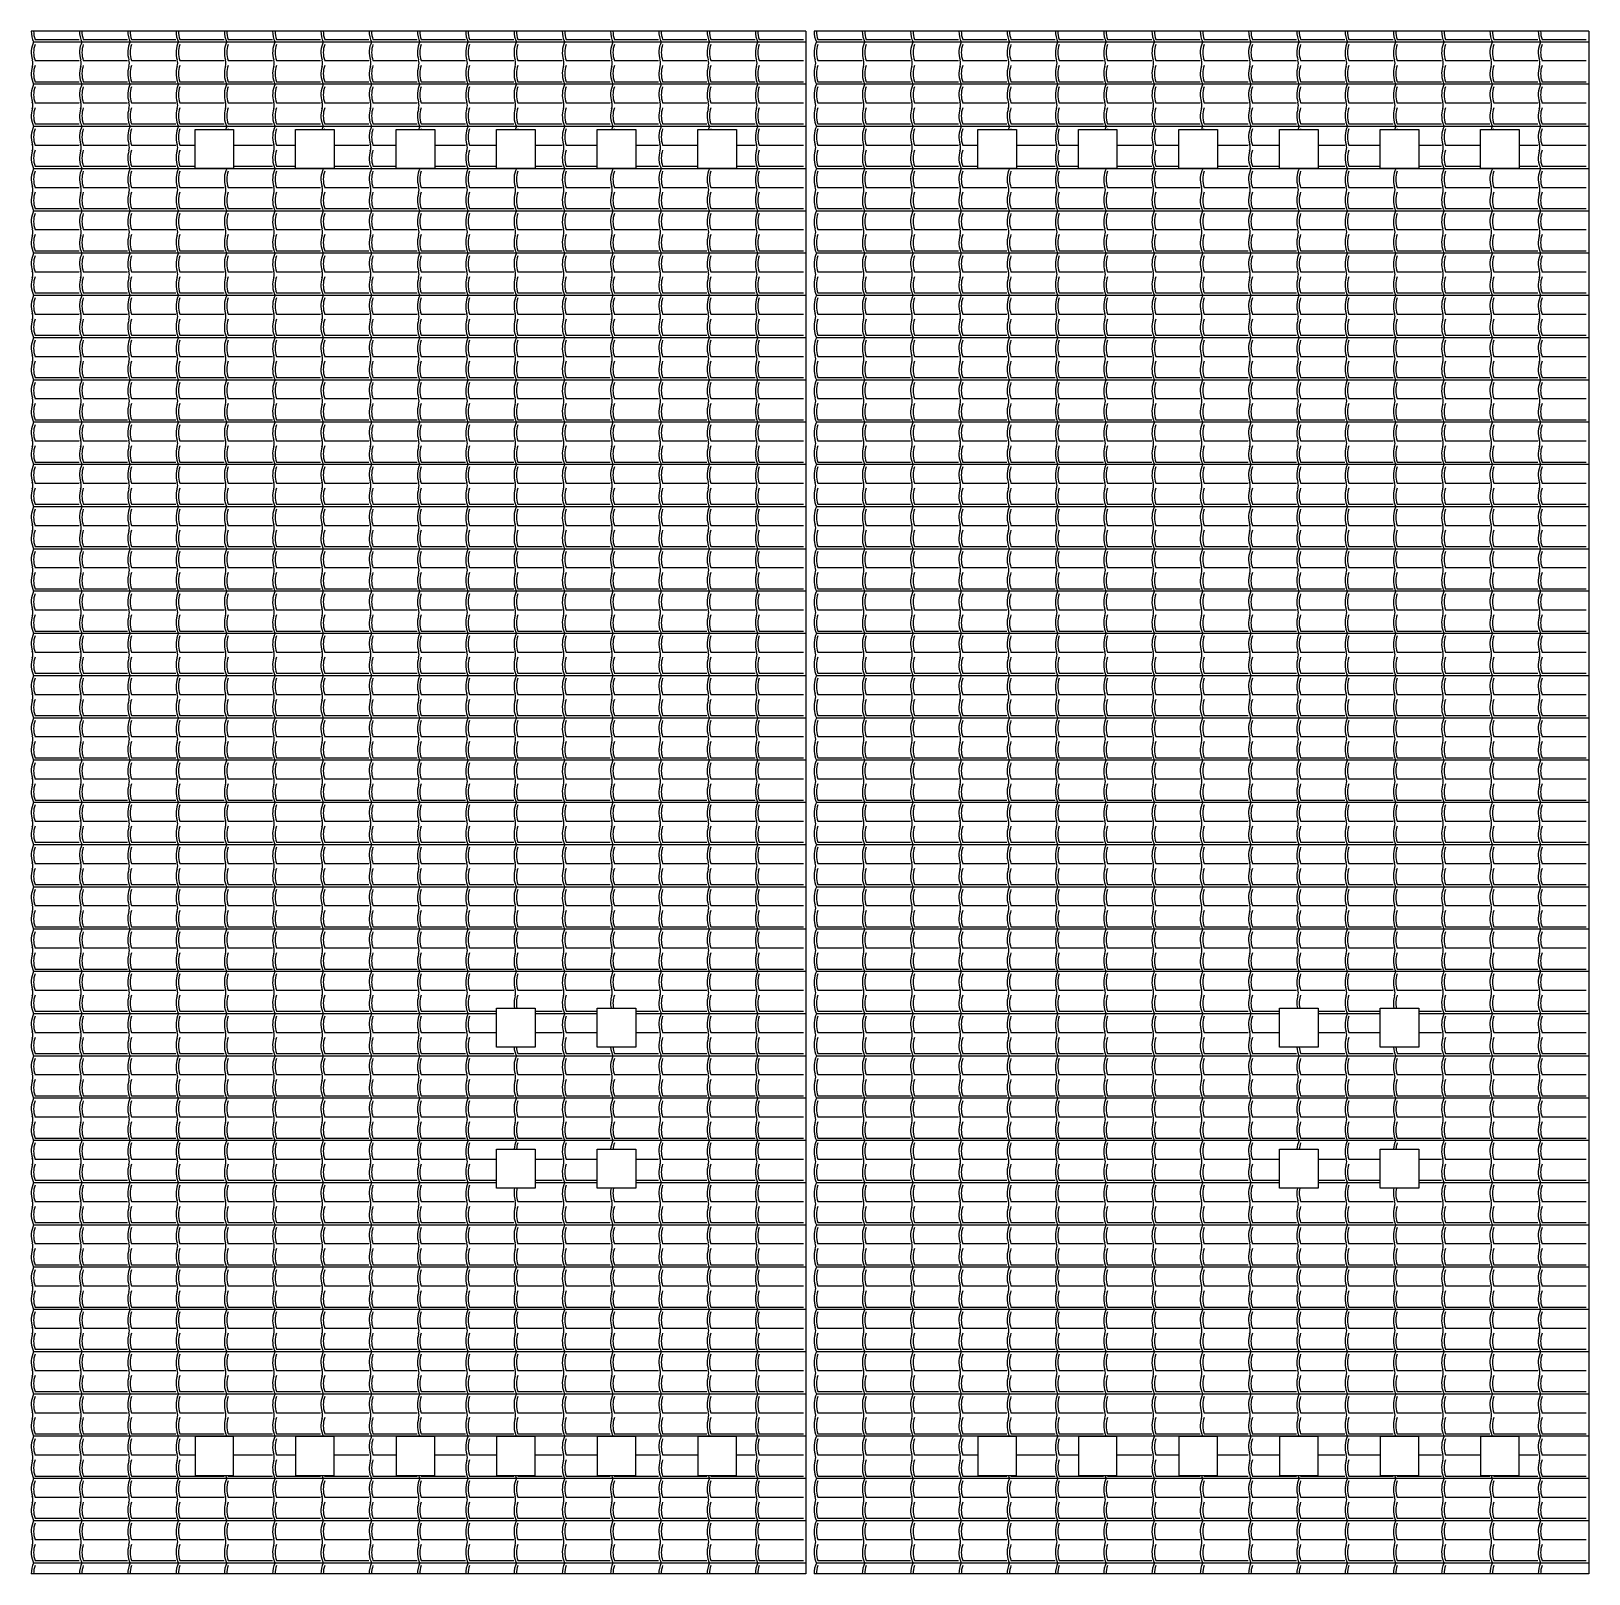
# Model space of a CAD drawing. Extents: x 110 to 239, y 112 to 239.
import ezdxf

# ---------------------------------------------------------------- set-up
doc = ezdxf.new("R2010")
doc.units = 0
doc.layers.get('0').update_dxf_attribs({"linetype": 'CONTINUOUS'})
doc.layers.add('ENGRAVE', color=4, linetype='CONTINUOUS')

msp = doc.modelspace()

# ---------------------------------------------------------------- linework, layer by layer
for p, q in [((174.12, 239.47), (109.92, 239.47)), ((174.12, 239.47), (174.12, 111.68)), ((238.99, 239.47), (174.79, 239.47)), ((238.99, 239.47), (238.99, 111.68)), ((123.5, 231.31), (126.7, 231.31)), ((123.5, 228.09), (123.5, 231.31)), ((126.7, 231.31), (126.7, 228.09)), ((131.83, 231.31), (135.03, 231.31)), ((131.83, 228.09), (131.83, 231.31)), ((135.03, 231.31), (135.03, 228.09)), ((140.16, 231.31), (143.36, 231.31)), ((140.16, 228.09), (140.16, 231.31)), ((143.36, 231.31), (143.36, 228.09)), ((148.49, 228.09), (148.49, 231.31)), ((148.49, 231.31), (151.69, 231.31)), ((151.69, 231.31), (151.69, 228.09)), ((156.83, 231.31), (160.03, 231.31)), ((156.83, 228.09), (156.83, 231.31)), ((160.03, 231.31), (160.03, 228.09)), ((165.16, 228.09), (165.16, 231.31)), ((165.16, 231.31), (168.36, 231.31)), ((168.36, 231.31), (168.36, 228.09)), ((188.36, 231.31), (191.56, 231.31)), ((188.36, 228.09), (188.36, 231.31)), ((191.56, 231.31), (191.56, 228.09)), ((196.69, 231.31), (199.89, 231.31)), ((196.69, 228.09), (196.69, 231.31)), ((199.89, 231.31), (199.89, 228.09)), ((205.02, 231.31), (208.22, 231.31)), ((205.02, 228.09), (205.02, 231.31)), ((208.22, 231.31), (208.22, 228.09)), ((213.36, 228.09), (213.36, 231.31)), ((213.36, 231.31), (216.56, 231.31)), ((216.56, 231.31), (216.56, 228.09)), ((221.69, 231.31), (224.89, 231.31)), ((221.69, 228.09), (221.69, 231.31)), ((224.89, 231.31), (224.89, 228.09)), ((230.02, 228.09), (230.02, 231.31)), ((230.02, 231.31), (233.22, 231.31)), ((233.22, 231.31), (233.22, 228.09)), ((126.7, 228.09), (123.5, 228.09)), ((135.03, 228.09), (131.83, 228.09)), ((143.36, 228.09), (140.16, 228.09)), ((151.69, 228.09), (148.49, 228.09)), ((160.03, 228.09), (156.83, 228.09)), ((168.36, 228.09), (165.16, 228.09)), ((191.56, 228.09), (188.36, 228.09)), ((199.89, 228.09), (196.69, 228.09)), ((208.22, 228.09), (205.02, 228.09)), ((216.56, 228.09), (213.36, 228.09)), ((224.89, 228.09), (221.69, 228.09)), ((233.22, 228.09), (230.02, 228.09)), ((148.49, 158.53), (151.69, 158.53)), ((148.49, 155.31), (148.49, 158.53)), ((151.69, 158.53), (151.69, 155.31)), ((156.83, 158.53), (160.03, 158.53)), ((156.83, 155.31), (156.83, 158.53)), ((160.03, 158.53), (160.03, 155.31)), ((213.36, 158.53), (216.56, 158.53)), ((213.36, 155.31), (213.36, 158.53)), ((216.56, 158.53), (216.56, 155.31)), ((221.69, 158.53), (224.89, 158.53)), ((221.69, 155.31), (221.69, 158.53)), ((224.89, 158.53), (224.89, 155.31)), ((151.69, 155.31), (148.49, 155.31)), ((160.03, 155.31), (156.83, 155.31)), ((216.56, 155.31), (213.36, 155.31)), ((224.89, 155.31), (221.69, 155.31)), ((148.49, 146.86), (151.69, 146.86)), ((148.49, 143.64), (148.49, 146.86)), ((151.69, 146.86), (151.69, 143.64)), ((156.83, 146.86), (160.03, 146.86)), ((156.83, 143.64), (156.83, 146.86)), ((160.03, 146.86), (160.03, 143.64)), ((213.36, 146.86), (216.56, 146.86)), ((213.36, 143.64), (213.36, 146.86)), ((216.56, 146.86), (216.56, 143.64)), ((221.69, 146.86), (224.89, 146.86)), ((221.69, 143.64), (221.69, 146.86)), ((224.89, 146.86), (224.89, 143.64)), ((151.69, 143.64), (148.49, 143.64)), ((160.03, 143.64), (156.83, 143.64)), ((216.56, 143.64), (213.36, 143.64)), ((224.89, 143.64), (221.69, 143.64)), ((126.7, 123.05), (123.5, 123.05)), ((123.5, 123.05), (123.5, 119.83)), ((126.7, 119.83), (126.7, 123.05)), ((135.03, 123.05), (131.83, 123.05)), ((131.83, 123.05), (131.83, 119.83)), ((135.03, 119.83), (135.03, 123.05)), ((143.36, 123.05), (140.16, 123.05)), ((140.16, 123.05), (140.16, 119.83)), ((143.36, 119.83), (143.36, 123.05)), ((151.69, 123.05), (148.49, 123.05)), ((148.49, 123.05), (148.49, 119.83)), ((151.69, 119.83), (151.69, 123.05)), ((160.03, 123.05), (156.83, 123.05)), ((156.83, 123.05), (156.83, 119.83)), ((160.03, 119.83), (160.03, 123.05)), ((168.36, 123.05), (165.16, 123.05)), ((165.16, 123.05), (165.16, 119.83)), ((168.36, 119.83), (168.36, 123.05)), ((191.56, 123.05), (188.36, 123.05)), ((188.36, 123.05), (188.36, 119.83)), ((191.56, 119.83), (191.56, 123.05)), ((199.89, 123.05), (196.69, 123.05)), ((196.69, 123.05), (196.69, 119.83)), ((199.89, 119.83), (199.89, 123.05)), ((208.22, 123.05), (205.02, 123.05)), ((205.02, 123.05), (205.02, 119.83)), ((208.22, 119.83), (208.22, 123.05)), ((216.56, 123.05), (213.36, 123.05)), ((213.36, 123.05), (213.36, 119.83)), ((216.56, 119.83), (216.56, 123.05)), ((224.89, 123.05), (221.69, 123.05)), ((221.69, 123.05), (221.69, 119.83)), ((224.89, 119.83), (224.89, 123.05)), ((233.22, 123.05), (230.02, 123.05)), ((230.02, 123.05), (230.02, 119.83)), ((233.22, 119.83), (233.22, 123.05)), ((123.5, 119.83), (126.7, 119.83)), ((131.83, 119.83), (135.03, 119.83)), ((140.16, 119.83), (143.36, 119.83)), ((148.49, 119.83), (151.69, 119.83)), ((156.83, 119.83), (160.03, 119.83)), ((165.16, 119.83), (168.36, 119.83)), ((188.36, 119.83), (191.56, 119.83)), ((196.69, 119.83), (199.89, 119.83)), ((205.02, 119.83), (208.22, 119.83)), ((213.36, 119.83), (216.56, 119.83)), ((221.69, 119.83), (224.89, 119.83)), ((230.02, 119.83), (233.22, 119.83)), ((174.12, 111.68), (109.92, 111.68)), ((238.99, 111.68), (174.79, 111.68))]:
    msp.add_line(p, q)
for centre, radius, start, end in [((111.94, 239.45), 2.01, 179.431, 205.75), ((176.8, 239.45), 2.01, 179.431, 205.75), ((111.94, 237.7), 2.01, 154.25, 197.8101), ((176.8, 237.7), 2.01, 154.25, 197.8101), ((111.94, 235.95), 2.01, 162.1899, 205.75), ((109.34, 236.82), 0.727, 339.1427, 20.8573), ((176.8, 235.95), 2.01, 162.1899, 205.75), ((174.2, 236.82), 0.727, 339.1427, 20.8573), ((111.94, 234.2), 2.01, 154.25, 197.8101), ((176.8, 234.2), 2.01, 154.25, 197.8101), ((111.94, 232.45), 2.01, 162.1899, 205.75), ((109.34, 233.32), 0.727, 339.1427, 20.8573), ((176.8, 232.45), 2.01, 162.1899, 205.75), ((174.2, 233.32), 0.727, 339.1427, 20.8573), ((111.94, 230.7), 2.01, 154.25, 197.8101), ((176.8, 230.7), 2.01, 154.25, 197.8101), ((109.34, 229.82), 0.727, 339.1427, 20.8573), ((174.2, 229.82), 0.727, 339.1427, 20.8573), ((111.94, 228.95), 2.01, 162.1899, 205.75), ((176.8, 228.95), 2.01, 162.1899, 205.75), ((111.94, 227.2), 2.01, 154.25, 197.8101), ((176.8, 227.2), 2.01, 154.25, 197.8101), ((111.94, 225.45), 2.01, 162.1899, 205.75), ((109.34, 226.32), 0.727, 339.1427, 20.8573), ((176.8, 225.45), 2.01, 162.1899, 205.75), ((174.2, 226.32), 0.727, 339.1427, 20.8573), ((111.94, 223.7), 2.01, 154.25, 197.8101), ((176.8, 223.7), 2.01, 154.25, 197.8101), ((111.94, 221.95), 2.01, 162.1899, 205.75), ((109.34, 222.82), 0.727, 339.1427, 20.8573), ((176.8, 221.95), 2.01, 162.1899, 205.75), ((174.2, 222.82), 0.727, 339.1427, 20.8573), ((111.94, 220.2), 2.01, 154.25, 197.8101), ((176.8, 220.2), 2.01, 154.25, 197.8101), ((109.34, 219.32), 0.727, 339.1427, 20.8573), ((174.2, 219.32), 0.727, 339.1427, 20.8573), ((111.94, 218.45), 2.01, 162.1899, 205.75), ((176.8, 218.45), 2.01, 162.1899, 205.75), ((111.94, 216.7), 2.01, 154.25, 197.8101), ((176.8, 216.7), 2.01, 154.25, 197.8101), ((111.94, 214.95), 2.01, 162.1899, 205.75), ((109.34, 215.82), 0.727, 339.1427, 20.8573), ((176.8, 214.95), 2.01, 162.1899, 205.75), ((174.2, 215.82), 0.727, 339.1427, 20.8573), ((111.94, 213.2), 2.01, 154.25, 197.8101), ((176.8, 213.2), 2.01, 154.25, 197.8101), ((111.94, 211.45), 2.01, 162.1899, 205.75), ((109.34, 212.32), 0.727, 339.1427, 20.8573), ((176.8, 211.45), 2.01, 162.1899, 205.75), ((174.2, 212.32), 0.727, 339.1427, 20.8573), ((111.94, 209.7), 2.01, 154.25, 197.8101), ((176.8, 209.7), 2.01, 154.25, 197.8101), ((109.34, 208.82), 0.727, 339.1427, 20.8573), ((174.2, 208.82), 0.727, 339.1427, 20.8573), ((111.94, 207.95), 2.01, 162.1899, 205.75), ((176.8, 207.95), 2.01, 162.1899, 205.75), ((111.94, 206.2), 2.01, 154.25, 197.8101), ((176.8, 206.2), 2.01, 154.25, 197.8101), ((109.34, 205.32), 0.727, 339.1427, 20.8573), ((174.2, 205.32), 0.727, 339.1427, 20.8573), ((111.94, 204.45), 2.01, 162.1899, 205.75), ((176.8, 204.45), 2.01, 162.1899, 205.75), ((111.94, 202.7), 2.01, 154.25, 197.8101), ((176.8, 202.7), 2.01, 154.25, 197.8101), ((111.94, 200.95), 2.01, 162.1899, 205.75), ((109.34, 201.82), 0.727, 339.1427, 20.8573), ((176.8, 200.95), 2.01, 162.1899, 205.75), ((174.2, 201.82), 0.727, 339.1427, 20.8573), ((111.94, 199.2), 2.01, 154.25, 197.8101), ((176.8, 199.2), 2.01, 154.25, 197.8101), ((111.94, 197.45), 2.01, 162.1899, 205.75), ((109.34, 198.32), 0.727, 339.1427, 20.8573), ((176.8, 197.45), 2.01, 162.1899, 205.75), ((174.2, 198.32), 0.727, 339.1427, 20.8573), ((111.94, 195.7), 2.01, 154.25, 197.8101), ((176.8, 195.7), 2.01, 154.25, 197.8101), ((109.34, 194.82), 0.727, 339.1427, 20.8573), ((174.2, 194.82), 0.727, 339.1427, 20.8573), ((111.94, 193.95), 2.01, 162.1899, 205.75), ((176.8, 193.95), 2.01, 162.1899, 205.75), ((111.94, 192.2), 2.01, 154.25, 197.8101), ((176.8, 192.2), 2.01, 154.25, 197.8101), ((111.94, 190.45), 2.01, 162.1899, 205.75), ((109.34, 191.32), 0.727, 339.1427, 20.8573), ((176.8, 190.45), 2.01, 162.1899, 205.75), ((174.2, 191.32), 0.727, 339.1427, 20.8573), ((111.94, 188.7), 2.01, 154.25, 197.8101), ((176.8, 188.7), 2.01, 154.25, 197.8101), ((111.94, 186.95), 2.01, 162.1899, 205.75), ((109.34, 187.82), 0.727, 339.1427, 20.8573), ((176.8, 186.95), 2.01, 162.1899, 205.75), ((174.2, 187.82), 0.727, 339.1427, 20.8573), ((111.94, 185.2), 2.01, 154.25, 197.8101), ((176.8, 185.2), 2.01, 154.25, 197.8101), ((109.34, 184.32), 0.727, 339.1427, 20.8573), ((174.2, 184.32), 0.727, 339.1427, 20.8573), ((111.94, 183.45), 2.01, 162.1899, 205.75), ((176.8, 183.45), 2.01, 162.1899, 205.75), ((111.94, 181.7), 2.01, 154.25, 197.8101), ((176.8, 181.7), 2.01, 154.25, 197.8101), ((109.34, 180.82), 0.727, 339.1427, 20.8573), ((174.2, 180.82), 0.727, 339.1427, 20.8573), ((111.94, 179.95), 2.01, 162.1899, 205.75), ((176.8, 179.95), 2.01, 162.1899, 205.75), ((111.94, 178.2), 2.01, 154.25, 197.8101), ((176.8, 178.2), 2.01, 154.25, 197.8101), ((111.94, 176.45), 2.01, 162.1899, 205.75), ((109.34, 177.32), 0.727, 339.1427, 20.8573), ((176.8, 176.45), 2.01, 162.1899, 205.75), ((174.2, 177.32), 0.727, 339.1427, 20.8573), ((111.94, 174.7), 2.01, 154.25, 197.8101), ((176.8, 174.7), 2.01, 154.25, 197.8101), ((111.94, 172.95), 2.01, 162.1899, 205.75), ((109.34, 173.82), 0.727, 339.1427, 20.8573), ((176.8, 172.95), 2.01, 162.1899, 205.75), ((174.2, 173.82), 0.727, 339.1427, 20.8573), ((111.94, 171.2), 2.01, 154.25, 197.8101), ((176.8, 171.2), 2.01, 154.25, 197.8101), ((109.34, 170.32), 0.727, 339.1427, 20.8573), ((174.2, 170.32), 0.727, 339.1427, 20.8573), ((111.94, 169.45), 2.01, 162.1899, 205.75), ((176.8, 169.45), 2.01, 162.1899, 205.75), ((111.94, 167.7), 2.01, 154.25, 197.8101), ((176.8, 167.7), 2.01, 154.25, 197.8101), ((111.94, 165.95), 2.01, 162.1899, 205.75), ((109.34, 166.82), 0.727, 339.1427, 20.8573), ((176.8, 165.95), 2.01, 162.1899, 205.75), ((174.2, 166.82), 0.727, 339.1427, 20.8573), ((111.94, 164.2), 2.01, 154.25, 197.8101), ((176.8, 164.2), 2.01, 154.25, 197.8101), ((111.94, 162.45), 2.01, 162.1899, 205.75), ((109.34, 163.32), 0.727, 339.1427, 20.8573), ((176.8, 162.45), 2.01, 162.1899, 205.75), ((174.2, 163.32), 0.727, 339.1427, 20.8573), ((111.94, 160.7), 2.01, 154.25, 197.8101), ((176.8, 160.7), 2.01, 154.25, 197.8101), ((109.34, 159.82), 0.727, 339.1427, 20.8573), ((174.2, 159.82), 0.727, 339.1427, 20.8573), ((111.94, 158.95), 2.01, 162.1899, 205.75), ((176.8, 158.95), 2.01, 162.1899, 205.75), ((111.94, 157.2), 2.01, 154.25, 197.8101), ((176.8, 157.2), 2.01, 154.25, 197.8101), ((109.34, 156.32), 0.727, 339.1427, 20.8573), ((174.2, 156.32), 0.727, 339.1427, 20.8573), ((111.94, 155.45), 2.01, 162.1899, 205.75), ((176.8, 155.45), 2.01, 162.1899, 205.75), ((111.94, 153.7), 2.01, 154.25, 197.8101), ((176.8, 153.7), 2.01, 154.25, 197.8101), ((111.94, 151.95), 2.01, 162.1899, 205.75), ((109.34, 152.82), 0.727, 339.1427, 20.8573), ((176.8, 151.95), 2.01, 162.1899, 205.75), ((174.2, 152.82), 0.727, 339.1427, 20.8573), ((111.94, 150.2), 2.01, 154.25, 197.8101), ((176.8, 150.2), 2.01, 154.25, 197.8101), ((111.94, 148.45), 2.01, 162.1899, 205.75), ((109.34, 149.32), 0.727, 339.1427, 20.8573), ((176.8, 148.45), 2.01, 162.1899, 205.75), ((174.2, 149.32), 0.727, 339.1427, 20.8573), ((111.94, 146.7), 2.01, 154.25, 197.8101), ((176.8, 146.7), 2.01, 154.25, 197.8101), ((109.34, 145.82), 0.727, 339.1427, 20.8573), ((174.2, 145.82), 0.727, 339.1427, 20.8573), ((111.94, 144.95), 2.01, 162.1899, 205.75), ((176.8, 144.95), 2.01, 162.1899, 205.75), ((111.94, 143.2), 2.01, 154.25, 197.8101), ((176.8, 143.2), 2.01, 154.25, 197.8101), ((111.94, 141.45), 2.01, 162.1899, 205.75), ((109.34, 142.32), 0.727, 339.1427, 20.8573), ((176.8, 141.45), 2.01, 162.1899, 205.75), ((174.2, 142.32), 0.727, 339.1427, 20.8573), ((111.94, 139.7), 2.01, 154.25, 197.8101), ((176.8, 139.7), 2.01, 154.25, 197.8101), ((111.94, 137.95), 2.01, 162.1899, 205.75), ((109.34, 138.82), 0.727, 339.1427, 20.8573), ((176.8, 137.95), 2.01, 162.1899, 205.75), ((174.2, 138.82), 0.727, 339.1427, 20.8573), ((111.94, 136.2), 2.01, 154.25, 197.8101), ((176.8, 136.2), 2.01, 154.25, 197.8101), ((109.34, 135.32), 0.727, 339.1427, 20.8573), ((174.2, 135.32), 0.727, 339.1427, 20.8573), ((111.94, 134.45), 2.01, 162.1899, 205.75), ((176.8, 134.45), 2.01, 162.1899, 205.75), ((111.94, 132.7), 2.01, 154.25, 197.8101), ((176.8, 132.7), 2.01, 154.25, 197.8101), ((109.34, 131.82), 0.727, 339.1427, 20.8573), ((174.2, 131.82), 0.727, 339.1427, 20.8573), ((111.94, 130.95), 2.01, 162.1899, 205.75), ((176.8, 130.95), 2.01, 162.1899, 205.75), ((111.94, 129.2), 2.01, 154.25, 197.8101), ((176.8, 129.2), 2.01, 154.25, 197.8101), ((111.94, 127.45), 2.01, 162.1899, 205.75), ((109.34, 128.32), 0.727, 339.1427, 20.8573), ((176.8, 127.45), 2.01, 162.1899, 205.75), ((174.2, 128.32), 0.727, 339.1427, 20.8573), ((111.94, 125.7), 2.01, 154.25, 197.8101), ((176.8, 125.7), 2.01, 154.25, 197.8101), ((111.94, 123.95), 2.01, 162.1899, 205.75), ((109.34, 124.82), 0.727, 339.1427, 20.8573), ((176.8, 123.95), 2.01, 162.1899, 205.75), ((174.2, 124.82), 0.727, 339.1427, 20.8573), ((111.94, 122.2), 2.01, 154.25, 197.8101), ((176.8, 122.2), 2.01, 154.25, 197.8101), ((109.34, 121.32), 0.727, 339.1427, 20.8573), ((174.2, 121.32), 0.727, 339.1427, 20.8573), ((111.94, 120.45), 2.01, 162.1899, 205.75), ((176.8, 120.45), 2.01, 162.1899, 205.75), ((111.94, 118.7), 2.01, 154.25, 197.8101), ((176.8, 118.7), 2.01, 154.25, 197.8101), ((111.94, 116.95), 2.01, 162.1899, 205.75), ((109.34, 117.82), 0.727, 339.1427, 20.8573), ((176.8, 116.95), 2.01, 162.1899, 205.75), ((174.2, 117.82), 0.727, 339.1427, 20.8573), ((111.94, 115.2), 2.01, 154.25, 197.8101), ((176.8, 115.2), 2.01, 154.25, 197.8101), ((111.94, 113.45), 2.01, 162.1899, 205.75), ((109.34, 114.32), 0.727, 339.1427, 20.8573), ((176.8, 113.45), 2.01, 162.1899, 205.75), ((174.2, 114.32), 0.727, 339.1427, 20.8573), ((111.94, 111.7), 2.01, 154.25, 180.569), ((176.8, 111.7), 2.01, 154.25, 180.569)]:
    msp.add_arc(centre, radius, start, end)
at = {"layer": 'ENGRAVE'}
for p, q in [((110.24, 238.78), (113.91, 238.78)), ((114.24, 238.78), (117.91, 238.78)), ((118.24, 238.78), (121.91, 238.78)), ((122.24, 238.78), (125.91, 238.78)), ((126.24, 238.78), (129.91, 238.78)), ((130.24, 238.78), (133.91, 238.78)), ((134.24, 238.78), (137.91, 238.78)), ((138.24, 238.78), (141.91, 238.78)), ((142.24, 238.78), (145.91, 238.78)), ((146.24, 238.78), (149.91, 238.78)), ((150.24, 238.78), (153.91, 238.78)), ((154.24, 238.78), (157.91, 238.78)), ((158.24, 238.78), (161.91, 238.78)), ((162.24, 238.78), (165.91, 238.78)), ((166.24, 238.78), (169.91, 238.78)), ((170.24, 238.78), (173.91, 238.78)), ((175.1, 238.78), (178.77, 238.78)), ((179.1, 238.78), (182.77, 238.78)), ((183.1, 238.78), (186.77, 238.78)), ((187.1, 238.78), (190.77, 238.78)), ((191.1, 238.78), (194.77, 238.78)), ((195.1, 238.78), (198.77, 238.78)), ((199.1, 238.78), (202.77, 238.78)), ((203.1, 238.78), (206.77, 238.78)), ((207.1, 238.78), (210.77, 238.78)), ((211.1, 238.78), (214.77, 238.78)), ((215.1, 238.78), (218.77, 238.78)), ((219.1, 238.78), (222.77, 238.78)), ((223.1, 238.78), (226.77, 238.78)), ((227.1, 238.78), (230.77, 238.78)), ((231.1, 238.78), (234.77, 238.78)), ((235.1, 238.78), (238.77, 238.78)), ((114.12, 238.57), (110.12, 238.57)), ((118.12, 238.57), (114.12, 238.57)), ((122.12, 238.57), (118.12, 238.57)), ((126.12, 238.57), (122.12, 238.57)), ((130.12, 238.57), (126.12, 238.57)), ((134.12, 238.57), (130.12, 238.57)), ((138.12, 238.57), (134.12, 238.57)), ((142.12, 238.57), (138.12, 238.57)), ((146.12, 238.57), (142.12, 238.57)), ((150.12, 238.57), (146.12, 238.57)), ((154.12, 238.57), (150.12, 238.57)), ((158.12, 238.57), (154.12, 238.57)), ((162.12, 238.57), (158.12, 238.57)), ((166.12, 238.57), (162.12, 238.57)), ((170.12, 238.57), (166.12, 238.57)), ((174.12, 238.57), (170.12, 238.57)), ((178.99, 238.57), (174.99, 238.57)), ((182.99, 238.57), (178.99, 238.57)), ((186.99, 238.57), (182.99, 238.57)), ((190.99, 238.57), (186.99, 238.57)), ((194.99, 238.57), (190.99, 238.57)), ((198.99, 238.57), (194.99, 238.57)), ((202.99, 238.57), (198.99, 238.57)), ((206.99, 238.57), (202.99, 238.57)), ((210.99, 238.57), (206.99, 238.57)), ((214.99, 238.57), (210.99, 238.57)), ((218.99, 238.57), (214.99, 238.57)), ((222.99, 238.57), (218.99, 238.57)), ((226.99, 238.57), (222.99, 238.57)), ((230.99, 238.57), (226.99, 238.57)), ((234.99, 238.57), (230.99, 238.57)), ((238.99, 238.57), (234.99, 238.57)), ((110.24, 237.03), (113.91, 237.03)), ((114.24, 237.03), (117.91, 237.03)), ((118.24, 237.03), (121.91, 237.03)), ((122.24, 237.03), (125.91, 237.03)), ((126.24, 237.03), (129.91, 237.03)), ((130.24, 237.03), (133.91, 237.03)), ((134.24, 237.03), (137.91, 237.03)), ((138.24, 237.03), (141.91, 237.03)), ((142.24, 237.03), (145.91, 237.03)), ((146.24, 237.03), (149.91, 237.03)), ((150.24, 237.03), (153.91, 237.03)), ((154.24, 237.03), (157.91, 237.03)), ((158.24, 237.03), (161.91, 237.03)), ((162.24, 237.03), (165.91, 237.03)), ((166.24, 237.03), (169.91, 237.03)), ((170.24, 237.03), (173.91, 237.03)), ((175.1, 237.03), (178.77, 237.03)), ((179.1, 237.03), (182.77, 237.03)), ((183.1, 237.03), (186.77, 237.03)), ((187.1, 237.03), (190.77, 237.03)), ((191.1, 237.03), (194.77, 237.03)), ((195.1, 237.03), (198.77, 237.03)), ((199.1, 237.03), (202.77, 237.03)), ((203.1, 237.03), (206.77, 237.03)), ((207.1, 237.03), (210.77, 237.03)), ((211.1, 237.03), (214.77, 237.03)), ((215.1, 237.03), (218.77, 237.03)), ((219.1, 237.03), (222.77, 237.03)), ((223.1, 237.03), (226.77, 237.03)), ((227.1, 237.03), (230.77, 237.03)), ((231.1, 237.03), (234.77, 237.03)), ((235.1, 237.03), (238.77, 237.03)), ((114.12, 235.07), (110.12, 235.07)), ((110.24, 235.28), (113.91, 235.28)), ((118.12, 235.07), (114.12, 235.07)), ((114.24, 235.28), (117.91, 235.28)), ((122.12, 235.07), (118.12, 235.07)), ((118.24, 235.28), (121.91, 235.28)), ((126.12, 235.07), (122.12, 235.07)), ((122.24, 235.28), (125.91, 235.28)), ((130.12, 235.07), (126.12, 235.07)), ((126.24, 235.28), (129.91, 235.28)), ((134.12, 235.07), (130.12, 235.07)), ((130.24, 235.28), (133.91, 235.28)), ((138.12, 235.07), (134.12, 235.07)), ((134.24, 235.28), (137.91, 235.28)), ((142.12, 235.07), (138.12, 235.07)), ((138.24, 235.28), (141.91, 235.28)), ((146.12, 235.07), (142.12, 235.07)), ((142.24, 235.28), (145.91, 235.28)), ((150.12, 235.07), (146.12, 235.07)), ((146.24, 235.28), (149.91, 235.28)), ((154.12, 235.07), (150.12, 235.07)), ((150.24, 235.28), (153.91, 235.28)), ((158.12, 235.07), (154.12, 235.07)), ((154.24, 235.28), (157.91, 235.28)), ((162.12, 235.07), (158.12, 235.07)), ((158.24, 235.28), (161.91, 235.28)), ((166.12, 235.07), (162.12, 235.07)), ((162.24, 235.28), (165.91, 235.28)), ((170.12, 235.07), (166.12, 235.07)), ((166.24, 235.28), (169.91, 235.28)), ((174.12, 235.07), (170.12, 235.07)), ((170.24, 235.28), (173.91, 235.28)), ((178.99, 235.07), (174.99, 235.07)), ((175.1, 235.28), (178.77, 235.28)), ((182.99, 235.07), (178.99, 235.07)), ((179.1, 235.28), (182.77, 235.28)), ((186.99, 235.07), (182.99, 235.07)), ((183.1, 235.28), (186.77, 235.28)), ((190.99, 235.07), (186.99, 235.07)), ((187.1, 235.28), (190.77, 235.28)), ((194.99, 235.07), (190.99, 235.07)), ((191.1, 235.28), (194.77, 235.28)), ((198.99, 235.07), (194.99, 235.07)), ((195.1, 235.28), (198.77, 235.28)), ((202.99, 235.07), (198.99, 235.07)), ((199.1, 235.28), (202.77, 235.28)), ((206.99, 235.07), (202.99, 235.07)), ((203.1, 235.28), (206.77, 235.28)), ((210.99, 235.07), (206.99, 235.07)), ((207.1, 235.28), (210.77, 235.28)), ((214.99, 235.07), (210.99, 235.07)), ((211.1, 235.28), (214.77, 235.28)), ((218.99, 235.07), (214.99, 235.07)), ((215.1, 235.28), (218.77, 235.28)), ((222.99, 235.07), (218.99, 235.07)), ((219.1, 235.28), (222.77, 235.28)), ((226.99, 235.07), (222.99, 235.07)), ((223.1, 235.28), (226.77, 235.28)), ((230.99, 235.07), (226.99, 235.07)), ((227.1, 235.28), (230.77, 235.28)), ((234.99, 235.07), (230.99, 235.07)), ((231.1, 235.28), (234.77, 235.28)), ((238.99, 235.07), (234.99, 235.07)), ((235.1, 235.28), (238.77, 235.28)), ((110.24, 233.53), (113.91, 233.53)), ((114.24, 233.53), (117.91, 233.53)), ((118.24, 233.53), (121.91, 233.53)), ((122.24, 233.53), (125.91, 233.53)), ((126.24, 233.53), (129.91, 233.53)), ((130.24, 233.53), (133.91, 233.53)), ((134.24, 233.53), (137.91, 233.53)), ((138.24, 233.53), (141.91, 233.53)), ((142.24, 233.53), (145.91, 233.53)), ((146.24, 233.53), (149.91, 233.53)), ((150.24, 233.53), (153.91, 233.53)), ((154.24, 233.53), (157.91, 233.53)), ((158.24, 233.53), (161.91, 233.53)), ((162.24, 233.53), (165.91, 233.53)), ((166.24, 233.53), (169.91, 233.53)), ((170.24, 233.53), (173.91, 233.53)), ((175.1, 233.53), (178.77, 233.53)), ((179.1, 233.53), (182.77, 233.53)), ((183.1, 233.53), (186.77, 233.53)), ((187.1, 233.53), (190.77, 233.53)), ((191.1, 233.53), (194.77, 233.53)), ((195.1, 233.53), (198.77, 233.53)), ((199.1, 233.53), (202.77, 233.53)), ((203.1, 233.53), (206.77, 233.53)), ((207.1, 233.53), (210.77, 233.53)), ((211.1, 233.53), (214.77, 233.53)), ((215.1, 233.53), (218.77, 233.53)), ((219.1, 233.53), (222.77, 233.53)), ((223.1, 233.53), (226.77, 233.53)), ((227.1, 233.53), (230.77, 233.53)), ((231.1, 233.53), (234.77, 233.53)), ((235.1, 233.53), (238.77, 233.53)), ((114.12, 231.57), (110.12, 231.57)), ((110.24, 231.78), (113.91, 231.78)), ((118.12, 231.57), (114.12, 231.57)), ((114.24, 231.78), (117.91, 231.78)), ((122.12, 231.57), (118.12, 231.57)), ((118.24, 231.78), (121.91, 231.78)), ((126.12, 231.57), (122.12, 231.57)), ((122.24, 231.78), (125.91, 231.78)), ((130.12, 231.57), (126.12, 231.57)), ((126.24, 231.78), (129.91, 231.78)), ((134.12, 231.57), (130.12, 231.57)), ((130.24, 231.78), (133.91, 231.78)), ((138.12, 231.57), (134.12, 231.57)), ((134.24, 231.78), (137.91, 231.78)), ((142.12, 231.57), (138.12, 231.57)), ((138.24, 231.78), (141.91, 231.78)), ((146.12, 231.57), (142.12, 231.57)), ((142.24, 231.78), (145.91, 231.78)), ((150.12, 231.57), (146.12, 231.57)), ((146.24, 231.78), (149.91, 231.78)), ((154.12, 231.57), (150.12, 231.57)), ((150.24, 231.78), (153.91, 231.78)), ((158.12, 231.57), (154.12, 231.57)), ((154.24, 231.78), (157.91, 231.78)), ((162.12, 231.57), (158.12, 231.57)), ((158.24, 231.78), (161.91, 231.78)), ((166.12, 231.57), (162.12, 231.57)), ((162.24, 231.78), (165.91, 231.78)), ((170.12, 231.57), (166.12, 231.57)), ((166.24, 231.78), (169.91, 231.78)), ((174.12, 231.57), (170.12, 231.57)), ((170.24, 231.78), (173.91, 231.78)), ((178.99, 231.57), (174.99, 231.57)), ((175.1, 231.78), (178.77, 231.78)), ((182.99, 231.57), (178.99, 231.57)), ((179.1, 231.78), (182.77, 231.78)), ((186.99, 231.57), (182.99, 231.57)), ((183.1, 231.78), (186.77, 231.78)), ((190.99, 231.57), (186.99, 231.57)), ((187.1, 231.78), (190.77, 231.78)), ((194.99, 231.57), (190.99, 231.57)), ((191.1, 231.78), (194.77, 231.78)), ((198.99, 231.57), (194.99, 231.57)), ((195.1, 231.78), (198.77, 231.78)), ((202.99, 231.57), (198.99, 231.57)), ((199.1, 231.78), (202.77, 231.78)), ((206.99, 231.57), (202.99, 231.57)), ((203.1, 231.78), (206.77, 231.78)), ((210.99, 231.57), (206.99, 231.57)), ((207.1, 231.78), (210.77, 231.78)), ((214.99, 231.57), (210.99, 231.57)), ((211.1, 231.78), (214.77, 231.78)), ((218.99, 231.57), (214.99, 231.57)), ((215.1, 231.78), (218.77, 231.78)), ((222.99, 231.57), (218.99, 231.57)), ((219.1, 231.78), (222.77, 231.78)), ((226.99, 231.57), (222.99, 231.57)), ((223.1, 231.78), (226.77, 231.78)), ((230.99, 231.57), (226.99, 231.57)), ((227.1, 231.78), (230.77, 231.78)), ((234.99, 231.57), (230.99, 231.57)), ((231.1, 231.78), (234.77, 231.78)), ((238.99, 231.57), (234.99, 231.57)), ((235.1, 231.78), (238.77, 231.78)), ((110.24, 230.03), (113.91, 230.03)), ((114.24, 230.03), (117.91, 230.03)), ((118.24, 230.03), (121.91, 230.03)), ((122.24, 230.03), (123.5, 230.03)), ((126.7, 230.03), (129.91, 230.03)), ((130.24, 230.03), (131.83, 230.03)), ((135.03, 230.03), (137.91, 230.03)), ((138.24, 230.03), (140.16, 230.03)), ((143.36, 230.03), (145.91, 230.03)), ((146.24, 230.03), (148.49, 230.03)), ((151.69, 230.03), (153.91, 230.03)), ((154.24, 230.03), (156.83, 230.03)), ((160.03, 230.03), (161.91, 230.03)), ((162.24, 230.03), (165.16, 230.03)), ((168.36, 230.03), (169.91, 230.03)), ((170.24, 230.03), (173.91, 230.03)), ((175.1, 230.03), (178.77, 230.03)), ((179.1, 230.03), (182.77, 230.03)), ((183.1, 230.03), (186.77, 230.03)), ((187.1, 230.03), (188.36, 230.03)), ((191.56, 230.03), (194.77, 230.03)), ((195.1, 230.03), (196.69, 230.03)), ((199.89, 230.03), (202.77, 230.03)), ((203.1, 230.03), (205.02, 230.03)), ((208.22, 230.03), (210.77, 230.03)), ((211.1, 230.03), (213.36, 230.03)), ((216.56, 230.03), (218.77, 230.03)), ((219.1, 230.03), (221.69, 230.03)), ((224.89, 230.03), (226.77, 230.03)), ((227.1, 230.03), (230.02, 230.03)), ((233.22, 230.03), (234.77, 230.03)), ((235.1, 230.03), (238.77, 230.03)), ((114.12, 228.07), (110.12, 228.07)), ((110.24, 228.28), (113.91, 228.28)), ((118.12, 228.07), (114.12, 228.07)), ((114.24, 228.28), (117.91, 228.28)), ((122.12, 228.07), (118.12, 228.07)), ((118.24, 228.28), (121.91, 228.28)), ((126.12, 228.07), (122.12, 228.07)), ((122.24, 228.28), (123.5, 228.28)), ((130.12, 228.07), (126.12, 228.07)), ((126.7, 228.28), (129.91, 228.28)), ((134.12, 228.07), (130.12, 228.07)), ((130.24, 228.28), (131.83, 228.28)), ((138.12, 228.07), (134.12, 228.07)), ((135.03, 228.28), (137.91, 228.28)), ((142.12, 228.07), (138.12, 228.07)), ((138.24, 228.28), (140.16, 228.28)), ((146.12, 228.07), (142.12, 228.07)), ((143.36, 228.28), (145.91, 228.28)), ((150.12, 228.07), (146.12, 228.07)), ((146.24, 228.28), (148.49, 228.28)), ((154.12, 228.07), (150.12, 228.07)), ((151.69, 228.28), (153.91, 228.28)), ((158.12, 228.07), (154.12, 228.07)), ((154.24, 228.28), (156.83, 228.28)), ((162.12, 228.07), (158.12, 228.07)), ((160.03, 228.28), (161.91, 228.28)), ((166.12, 228.07), (162.12, 228.07)), ((162.24, 228.28), (165.16, 228.28)), ((170.12, 228.07), (166.12, 228.07)), ((168.36, 228.28), (169.91, 228.28)), ((174.12, 228.07), (170.12, 228.07)), ((170.24, 228.28), (173.91, 228.28)), ((178.99, 228.07), (174.99, 228.07)), ((175.1, 228.28), (178.77, 228.28)), ((182.99, 228.07), (178.99, 228.07)), ((179.1, 228.28), (182.77, 228.28)), ((186.99, 228.07), (182.99, 228.07)), ((183.1, 228.28), (186.77, 228.28)), ((190.99, 228.07), (186.99, 228.07)), ((187.1, 228.28), (188.36, 228.28)), ((194.99, 228.07), (190.99, 228.07)), ((191.56, 228.28), (194.77, 228.28)), ((198.99, 228.07), (194.99, 228.07)), ((195.1, 228.28), (196.69, 228.28)), ((202.99, 228.07), (198.99, 228.07)), ((199.89, 228.28), (202.77, 228.28)), ((206.99, 228.07), (202.99, 228.07)), ((203.1, 228.28), (205.02, 228.28)), ((210.99, 228.07), (206.99, 228.07)), ((208.22, 228.28), (210.77, 228.28)), ((214.99, 228.07), (210.99, 228.07)), ((211.1, 228.28), (213.36, 228.28)), ((218.99, 228.07), (214.99, 228.07)), ((216.56, 228.28), (218.77, 228.28)), ((222.99, 228.07), (218.99, 228.07)), ((219.1, 228.28), (221.69, 228.28)), ((226.99, 228.07), (222.99, 228.07)), ((224.89, 228.28), (226.77, 228.28)), ((230.99, 228.07), (226.99, 228.07)), ((227.1, 228.28), (230.02, 228.28)), ((234.99, 228.07), (230.99, 228.07)), ((233.22, 228.28), (234.77, 228.28)), ((238.99, 228.07), (234.99, 228.07)), ((235.1, 228.28), (238.77, 228.28)), ((110.24, 226.53), (113.91, 226.53)), ((114.24, 226.53), (117.91, 226.53)), ((118.24, 226.53), (121.91, 226.53)), ((122.24, 226.53), (125.91, 226.53)), ((126.24, 226.53), (129.91, 226.53)), ((130.24, 226.53), (133.91, 226.53)), ((134.24, 226.53), (137.91, 226.53)), ((138.24, 226.53), (141.91, 226.53)), ((142.24, 226.53), (145.91, 226.53)), ((146.24, 226.53), (149.91, 226.53)), ((150.24, 226.53), (153.91, 226.53)), ((154.24, 226.53), (157.91, 226.53)), ((158.24, 226.53), (161.91, 226.53)), ((162.24, 226.53), (165.91, 226.53)), ((166.24, 226.53), (169.91, 226.53)), ((170.24, 226.53), (173.91, 226.53)), ((175.1, 226.53), (178.77, 226.53)), ((179.1, 226.53), (182.77, 226.53)), ((183.1, 226.53), (186.77, 226.53)), ((187.1, 226.53), (190.77, 226.53)), ((191.1, 226.53), (194.77, 226.53)), ((195.1, 226.53), (198.77, 226.53)), ((199.1, 226.53), (202.77, 226.53)), ((203.1, 226.53), (206.77, 226.53)), ((207.1, 226.53), (210.77, 226.53)), ((211.1, 226.53), (214.77, 226.53)), ((215.1, 226.53), (218.77, 226.53)), ((219.1, 226.53), (222.77, 226.53)), ((223.1, 226.53), (226.77, 226.53)), ((227.1, 226.53), (230.77, 226.53)), ((231.1, 226.53), (234.77, 226.53)), ((235.1, 226.53), (238.77, 226.53)), ((114.12, 224.57), (110.12, 224.57)), ((110.24, 224.78), (113.91, 224.78)), ((118.12, 224.57), (114.12, 224.57)), ((114.24, 224.78), (117.91, 224.78)), ((122.12, 224.57), (118.12, 224.57)), ((118.24, 224.78), (121.91, 224.78)), ((126.12, 224.57), (122.12, 224.57)), ((122.24, 224.78), (125.91, 224.78)), ((130.12, 224.57), (126.12, 224.57)), ((126.24, 224.78), (129.91, 224.78)), ((134.12, 224.57), (130.12, 224.57)), ((130.24, 224.78), (133.91, 224.78)), ((138.12, 224.57), (134.12, 224.57)), ((134.24, 224.78), (137.91, 224.78)), ((142.12, 224.57), (138.12, 224.57)), ((138.24, 224.78), (141.91, 224.78)), ((146.12, 224.57), (142.12, 224.57)), ((142.24, 224.78), (145.91, 224.78)), ((150.12, 224.57), (146.12, 224.57)), ((146.24, 224.78), (149.91, 224.78)), ((154.12, 224.57), (150.12, 224.57)), ((150.24, 224.78), (153.91, 224.78)), ((158.12, 224.57), (154.12, 224.57)), ((154.24, 224.78), (157.91, 224.78)), ((162.12, 224.57), (158.12, 224.57)), ((158.24, 224.78), (161.91, 224.78)), ((166.12, 224.57), (162.12, 224.57)), ((162.24, 224.78), (165.91, 224.78)), ((170.12, 224.57), (166.12, 224.57)), ((166.24, 224.78), (169.91, 224.78)), ((174.12, 224.57), (170.12, 224.57)), ((170.24, 224.78), (173.91, 224.78)), ((178.99, 224.57), (174.99, 224.57)), ((175.1, 224.78), (178.77, 224.78)), ((182.99, 224.57), (178.99, 224.57)), ((179.1, 224.78), (182.77, 224.78)), ((186.99, 224.57), (182.99, 224.57)), ((183.1, 224.78), (186.77, 224.78)), ((190.99, 224.57), (186.99, 224.57)), ((187.1, 224.78), (190.77, 224.78)), ((194.99, 224.57), (190.99, 224.57)), ((191.1, 224.78), (194.77, 224.78)), ((198.99, 224.57), (194.99, 224.57)), ((195.1, 224.78), (198.77, 224.78)), ((202.99, 224.57), (198.99, 224.57)), ((199.1, 224.78), (202.77, 224.78)), ((206.99, 224.57), (202.99, 224.57)), ((203.1, 224.78), (206.77, 224.78)), ((210.99, 224.57), (206.99, 224.57)), ((207.1, 224.78), (210.77, 224.78)), ((214.99, 224.57), (210.99, 224.57)), ((211.1, 224.78), (214.77, 224.78)), ((218.99, 224.57), (214.99, 224.57)), ((215.1, 224.78), (218.77, 224.78)), ((222.99, 224.57), (218.99, 224.57)), ((219.1, 224.78), (222.77, 224.78)), ((226.99, 224.57), (222.99, 224.57)), ((223.1, 224.78), (226.77, 224.78)), ((230.99, 224.57), (226.99, 224.57)), ((227.1, 224.78), (230.77, 224.78)), ((234.99, 224.57), (230.99, 224.57)), ((231.1, 224.78), (234.77, 224.78)), ((238.99, 224.57), (234.99, 224.57)), ((235.1, 224.78), (238.77, 224.78)), ((110.24, 223.03), (113.91, 223.03)), ((114.24, 223.03), (117.91, 223.03)), ((118.24, 223.03), (121.91, 223.03)), ((122.24, 223.03), (125.91, 223.03)), ((126.24, 223.03), (129.91, 223.03)), ((130.24, 223.03), (133.91, 223.03)), ((134.24, 223.03), (137.91, 223.03)), ((138.24, 223.03), (141.91, 223.03)), ((142.24, 223.03), (145.91, 223.03)), ((146.24, 223.03), (149.91, 223.03)), ((150.24, 223.03), (153.91, 223.03)), ((154.24, 223.03), (157.91, 223.03)), ((158.24, 223.03), (161.91, 223.03)), ((162.24, 223.03), (165.91, 223.03)), ((166.24, 223.03), (169.91, 223.03)), ((170.24, 223.03), (173.91, 223.03)), ((175.1, 223.03), (178.77, 223.03)), ((179.1, 223.03), (182.77, 223.03)), ((183.1, 223.03), (186.77, 223.03)), ((187.1, 223.03), (190.77, 223.03)), ((191.1, 223.03), (194.77, 223.03)), ((195.1, 223.03), (198.77, 223.03)), ((199.1, 223.03), (202.77, 223.03)), ((203.1, 223.03), (206.77, 223.03)), ((207.1, 223.03), (210.77, 223.03)), ((211.1, 223.03), (214.77, 223.03)), ((215.1, 223.03), (218.77, 223.03)), ((219.1, 223.03), (222.77, 223.03)), ((223.1, 223.03), (226.77, 223.03)), ((227.1, 223.03), (230.77, 223.03)), ((231.1, 223.03), (234.77, 223.03)), ((235.1, 223.03), (238.77, 223.03)), ((114.12, 221.07), (110.12, 221.07)), ((110.24, 221.28), (113.91, 221.28)), ((118.12, 221.07), (114.12, 221.07)), ((114.24, 221.28), (117.91, 221.28)), ((122.12, 221.07), (118.12, 221.07)), ((118.24, 221.28), (121.91, 221.28)), ((126.12, 221.07), (122.12, 221.07)), ((122.24, 221.28), (125.91, 221.28)), ((130.12, 221.07), (126.12, 221.07)), ((126.24, 221.28), (129.91, 221.28)), ((134.12, 221.07), (130.12, 221.07)), ((130.24, 221.28), (133.91, 221.28)), ((138.12, 221.07), (134.12, 221.07)), ((134.24, 221.28), (137.91, 221.28)), ((142.12, 221.07), (138.12, 221.07)), ((138.24, 221.28), (141.91, 221.28)), ((146.12, 221.07), (142.12, 221.07)), ((142.24, 221.28), (145.91, 221.28)), ((150.12, 221.07), (146.12, 221.07)), ((146.24, 221.28), (149.91, 221.28)), ((154.12, 221.07), (150.12, 221.07)), ((150.24, 221.28), (153.91, 221.28)), ((158.12, 221.07), (154.12, 221.07)), ((154.24, 221.28), (157.91, 221.28)), ((162.12, 221.07), (158.12, 221.07)), ((158.24, 221.28), (161.91, 221.28)), ((166.12, 221.07), (162.12, 221.07)), ((162.24, 221.28), (165.91, 221.28)), ((170.12, 221.07), (166.12, 221.07)), ((166.24, 221.28), (169.91, 221.28)), ((174.12, 221.07), (170.12, 221.07)), ((170.24, 221.28), (173.91, 221.28)), ((178.99, 221.07), (174.99, 221.07)), ((175.1, 221.28), (178.77, 221.28)), ((182.99, 221.07), (178.99, 221.07)), ((179.1, 221.28), (182.77, 221.28)), ((186.99, 221.07), (182.99, 221.07)), ((183.1, 221.28), (186.77, 221.28)), ((190.99, 221.07), (186.99, 221.07)), ((187.1, 221.28), (190.77, 221.28)), ((194.99, 221.07), (190.99, 221.07)), ((191.1, 221.28), (194.77, 221.28)), ((198.99, 221.07), (194.99, 221.07)), ((195.1, 221.28), (198.77, 221.28)), ((202.99, 221.07), (198.99, 221.07)), ((199.1, 221.28), (202.77, 221.28)), ((206.99, 221.07), (202.99, 221.07)), ((203.1, 221.28), (206.77, 221.28)), ((210.99, 221.07), (206.99, 221.07)), ((207.1, 221.28), (210.77, 221.28)), ((214.99, 221.07), (210.99, 221.07)), ((211.1, 221.28), (214.77, 221.28)), ((218.99, 221.07), (214.99, 221.07)), ((215.1, 221.28), (218.77, 221.28)), ((222.99, 221.07), (218.99, 221.07)), ((219.1, 221.28), (222.77, 221.28)), ((226.99, 221.07), (222.99, 221.07)), ((223.1, 221.28), (226.77, 221.28)), ((230.99, 221.07), (226.99, 221.07)), ((227.1, 221.28), (230.77, 221.28)), ((234.99, 221.07), (230.99, 221.07)), ((231.1, 221.28), (234.77, 221.28)), ((238.99, 221.07), (234.99, 221.07)), ((235.1, 221.28), (238.77, 221.28)), ((110.24, 219.53), (113.91, 219.53)), ((114.24, 219.53), (117.91, 219.53)), ((118.24, 219.53), (121.91, 219.53)), ((122.24, 219.53), (125.91, 219.53)), ((126.24, 219.53), (129.91, 219.53)), ((130.24, 219.53), (133.91, 219.53)), ((134.24, 219.53), (137.91, 219.53)), ((138.24, 219.53), (141.91, 219.53)), ((142.24, 219.53), (145.91, 219.53)), ((146.24, 219.53), (149.91, 219.53)), ((150.24, 219.53), (153.91, 219.53)), ((154.24, 219.53), (157.91, 219.53)), ((158.24, 219.53), (161.91, 219.53)), ((162.24, 219.53), (165.91, 219.53)), ((166.24, 219.53), (169.91, 219.53)), ((170.24, 219.53), (173.91, 219.53)), ((175.1, 219.53), (178.77, 219.53)), ((179.1, 219.53), (182.77, 219.53)), ((183.1, 219.53), (186.77, 219.53)), ((187.1, 219.53), (190.77, 219.53)), ((191.1, 219.53), (194.77, 219.53)), ((195.1, 219.53), (198.77, 219.53)), ((199.1, 219.53), (202.77, 219.53)), ((203.1, 219.53), (206.77, 219.53)), ((207.1, 219.53), (210.77, 219.53)), ((211.1, 219.53), (214.77, 219.53)), ((215.1, 219.53), (218.77, 219.53)), ((219.1, 219.53), (222.77, 219.53)), ((223.1, 219.53), (226.77, 219.53)), ((227.1, 219.53), (230.77, 219.53)), ((231.1, 219.53), (234.77, 219.53)), ((235.1, 219.53), (238.77, 219.53)), ((114.12, 217.57), (110.12, 217.57)), ((110.24, 217.78), (113.91, 217.78)), ((118.12, 217.57), (114.12, 217.57)), ((114.24, 217.78), (117.91, 217.78)), ((122.12, 217.57), (118.12, 217.57)), ((118.24, 217.78), (121.91, 217.78)), ((126.12, 217.57), (122.12, 217.57)), ((122.24, 217.78), (125.91, 217.78)), ((130.12, 217.57), (126.12, 217.57)), ((126.24, 217.78), (129.91, 217.78)), ((134.12, 217.57), (130.12, 217.57)), ((130.24, 217.78), (133.91, 217.78)), ((138.12, 217.57), (134.12, 217.57)), ((134.24, 217.78), (137.91, 217.78)), ((142.12, 217.57), (138.12, 217.57)), ((138.24, 217.78), (141.91, 217.78)), ((146.12, 217.57), (142.12, 217.57)), ((142.24, 217.78), (145.91, 217.78)), ((150.12, 217.57), (146.12, 217.57)), ((146.24, 217.78), (149.91, 217.78)), ((154.12, 217.57), (150.12, 217.57)), ((150.24, 217.78), (153.91, 217.78)), ((158.12, 217.57), (154.12, 217.57)), ((154.24, 217.78), (157.91, 217.78)), ((162.12, 217.57), (158.12, 217.57)), ((158.24, 217.78), (161.91, 217.78)), ((166.12, 217.57), (162.12, 217.57)), ((162.24, 217.78), (165.91, 217.78)), ((170.12, 217.57), (166.12, 217.57)), ((166.24, 217.78), (169.91, 217.78)), ((174.12, 217.57), (170.12, 217.57)), ((170.24, 217.78), (173.91, 217.78)), ((178.99, 217.57), (174.99, 217.57)), ((175.1, 217.78), (178.77, 217.78)), ((182.99, 217.57), (178.99, 217.57)), ((179.1, 217.78), (182.77, 217.78)), ((186.99, 217.57), (182.99, 217.57)), ((183.1, 217.78), (186.77, 217.78)), ((190.99, 217.57), (186.99, 217.57)), ((187.1, 217.78), (190.77, 217.78)), ((194.99, 217.57), (190.99, 217.57)), ((191.1, 217.78), (194.77, 217.78)), ((198.99, 217.57), (194.99, 217.57)), ((195.1, 217.78), (198.77, 217.78)), ((202.99, 217.57), (198.99, 217.57)), ((199.1, 217.78), (202.77, 217.78)), ((206.99, 217.57), (202.99, 217.57)), ((203.1, 217.78), (206.77, 217.78)), ((210.99, 217.57), (206.99, 217.57)), ((207.1, 217.78), (210.77, 217.78)), ((214.99, 217.57), (210.99, 217.57)), ((211.1, 217.78), (214.77, 217.78)), ((218.99, 217.57), (214.99, 217.57)), ((215.1, 217.78), (218.77, 217.78)), ((222.99, 217.57), (218.99, 217.57)), ((219.1, 217.78), (222.77, 217.78)), ((226.99, 217.57), (222.99, 217.57)), ((223.1, 217.78), (226.77, 217.78)), ((230.99, 217.57), (226.99, 217.57)), ((227.1, 217.78), (230.77, 217.78)), ((234.99, 217.57), (230.99, 217.57)), ((231.1, 217.78), (234.77, 217.78)), ((238.99, 217.57), (234.99, 217.57)), ((235.1, 217.78), (238.77, 217.78)), ((110.24, 216.03), (113.91, 216.03)), ((114.24, 216.03), (117.91, 216.03)), ((118.24, 216.03), (121.91, 216.03)), ((122.24, 216.03), (125.91, 216.03)), ((126.24, 216.03), (129.91, 216.03)), ((130.24, 216.03), (133.91, 216.03)), ((134.24, 216.03), (137.91, 216.03)), ((138.24, 216.03), (141.91, 216.03)), ((142.24, 216.03), (145.91, 216.03)), ((146.24, 216.03), (149.91, 216.03)), ((150.24, 216.03), (153.91, 216.03)), ((154.24, 216.03), (157.91, 216.03)), ((158.24, 216.03), (161.91, 216.03)), ((162.24, 216.03), (165.91, 216.03)), ((166.24, 216.03), (169.91, 216.03)), ((170.24, 216.03), (173.91, 216.03)), ((175.1, 216.03), (178.77, 216.03)), ((179.1, 216.03), (182.77, 216.03)), ((183.1, 216.03), (186.77, 216.03)), ((187.1, 216.03), (190.77, 216.03)), ((191.1, 216.03), (194.77, 216.03)), ((195.1, 216.03), (198.77, 216.03)), ((199.1, 216.03), (202.77, 216.03)), ((203.1, 216.03), (206.77, 216.03)), ((207.1, 216.03), (210.77, 216.03)), ((211.1, 216.03), (214.77, 216.03)), ((215.1, 216.03), (218.77, 216.03)), ((219.1, 216.03), (222.77, 216.03)), ((223.1, 216.03), (226.77, 216.03)), ((227.1, 216.03), (230.77, 216.03)), ((231.1, 216.03), (234.77, 216.03)), ((235.1, 216.03), (238.77, 216.03)), ((110.24, 214.28), (113.91, 214.28)), ((114.24, 214.28), (117.91, 214.28)), ((118.24, 214.28), (121.91, 214.28)), ((122.24, 214.28), (125.91, 214.28)), ((126.24, 214.28), (129.91, 214.28)), ((130.24, 214.28), (133.91, 214.28)), ((134.24, 214.28), (137.91, 214.28)), ((138.24, 214.28), (141.91, 214.28)), ((142.24, 214.28), (145.91, 214.28)), ((146.24, 214.28), (149.91, 214.28)), ((150.24, 214.28), (153.91, 214.28)), ((154.24, 214.28), (157.91, 214.28)), ((158.24, 214.28), (161.91, 214.28)), ((162.24, 214.28), (165.91, 214.28)), ((166.24, 214.28), (169.91, 214.28)), ((170.24, 214.28), (173.91, 214.28)), ((175.1, 214.28), (178.77, 214.28)), ((179.1, 214.28), (182.77, 214.28)), ((183.1, 214.28), (186.77, 214.28)), ((187.1, 214.28), (190.77, 214.28)), ((191.1, 214.28), (194.77, 214.28)), ((195.1, 214.28), (198.77, 214.28)), ((199.1, 214.28), (202.77, 214.28)), ((203.1, 214.28), (206.77, 214.28)), ((207.1, 214.28), (210.77, 214.28)), ((211.1, 214.28), (214.77, 214.28)), ((215.1, 214.28), (218.77, 214.28)), ((219.1, 214.28), (222.77, 214.28)), ((223.1, 214.28), (226.77, 214.28)), ((227.1, 214.28), (230.77, 214.28)), ((231.1, 214.28), (234.77, 214.28)), ((235.1, 214.28), (238.77, 214.28)), ((114.12, 214.07), (110.12, 214.07)), ((118.12, 214.07), (114.12, 214.07)), ((122.12, 214.07), (118.12, 214.07)), ((126.12, 214.07), (122.12, 214.07)), ((130.12, 214.07), (126.12, 214.07)), ((134.12, 214.07), (130.12, 214.07)), ((138.12, 214.07), (134.12, 214.07)), ((142.12, 214.07), (138.12, 214.07)), ((146.12, 214.07), (142.12, 214.07)), ((150.12, 214.07), (146.12, 214.07)), ((154.12, 214.07), (150.12, 214.07)), ((158.12, 214.07), (154.12, 214.07)), ((162.12, 214.07), (158.12, 214.07)), ((166.12, 214.07), (162.12, 214.07)), ((170.12, 214.07), (166.12, 214.07)), ((174.12, 214.07), (170.12, 214.07)), ((178.99, 214.07), (174.99, 214.07)), ((182.99, 214.07), (178.99, 214.07)), ((186.99, 214.07), (182.99, 214.07)), ((190.99, 214.07), (186.99, 214.07)), ((194.99, 214.07), (190.99, 214.07)), ((198.99, 214.07), (194.99, 214.07)), ((202.99, 214.07), (198.99, 214.07)), ((206.99, 214.07), (202.99, 214.07)), ((210.99, 214.07), (206.99, 214.07)), ((214.99, 214.07), (210.99, 214.07)), ((218.99, 214.07), (214.99, 214.07)), ((222.99, 214.07), (218.99, 214.07)), ((226.99, 214.07), (222.99, 214.07)), ((230.99, 214.07), (226.99, 214.07)), ((234.99, 214.07), (230.99, 214.07)), ((238.99, 214.07), (234.99, 214.07)), ((110.24, 212.53), (113.91, 212.53)), ((114.24, 212.53), (117.91, 212.53)), ((118.24, 212.53), (121.91, 212.53)), ((122.24, 212.53), (125.91, 212.53)), ((126.24, 212.53), (129.91, 212.53)), ((130.24, 212.53), (133.91, 212.53)), ((134.24, 212.53), (137.91, 212.53)), ((138.24, 212.53), (141.91, 212.53)), ((142.24, 212.53), (145.91, 212.53)), ((146.24, 212.53), (149.91, 212.53)), ((150.24, 212.53), (153.91, 212.53)), ((154.24, 212.53), (157.91, 212.53)), ((158.24, 212.53), (161.91, 212.53)), ((162.24, 212.53), (165.91, 212.53)), ((166.24, 212.53), (169.91, 212.53)), ((170.24, 212.53), (173.91, 212.53)), ((175.1, 212.53), (178.77, 212.53)), ((179.1, 212.53), (182.77, 212.53)), ((183.1, 212.53), (186.77, 212.53)), ((187.1, 212.53), (190.77, 212.53)), ((191.1, 212.53), (194.77, 212.53)), ((195.1, 212.53), (198.77, 212.53)), ((199.1, 212.53), (202.77, 212.53)), ((203.1, 212.53), (206.77, 212.53)), ((207.1, 212.53), (210.77, 212.53)), ((211.1, 212.53), (214.77, 212.53)), ((215.1, 212.53), (218.77, 212.53)), ((219.1, 212.53), (222.77, 212.53)), ((223.1, 212.53), (226.77, 212.53)), ((227.1, 212.53), (230.77, 212.53)), ((231.1, 212.53), (234.77, 212.53)), ((235.1, 212.53), (238.77, 212.53)), ((114.12, 210.57), (110.12, 210.57)), ((110.24, 210.78), (113.91, 210.78)), ((118.12, 210.57), (114.12, 210.57)), ((114.24, 210.78), (117.91, 210.78)), ((122.12, 210.57), (118.12, 210.57)), ((118.24, 210.78), (121.91, 210.78)), ((126.12, 210.57), (122.12, 210.57)), ((122.24, 210.78), (125.91, 210.78)), ((130.12, 210.57), (126.12, 210.57)), ((126.24, 210.78), (129.91, 210.78)), ((134.12, 210.57), (130.12, 210.57)), ((130.24, 210.78), (133.91, 210.78)), ((138.12, 210.57), (134.12, 210.57)), ((134.24, 210.78), (137.91, 210.78)), ((142.12, 210.57), (138.12, 210.57)), ((138.24, 210.78), (141.91, 210.78)), ((146.12, 210.57), (142.12, 210.57)), ((142.24, 210.78), (145.91, 210.78)), ((150.12, 210.57), (146.12, 210.57)), ((146.24, 210.78), (149.91, 210.78)), ((154.12, 210.57), (150.12, 210.57)), ((150.24, 210.78), (153.91, 210.78)), ((158.12, 210.57), (154.12, 210.57)), ((154.24, 210.78), (157.91, 210.78)), ((162.12, 210.57), (158.12, 210.57)), ((158.24, 210.78), (161.91, 210.78)), ((166.12, 210.57), (162.12, 210.57)), ((162.24, 210.78), (165.91, 210.78)), ((170.12, 210.57), (166.12, 210.57)), ((166.24, 210.78), (169.91, 210.78)), ((174.12, 210.57), (170.12, 210.57)), ((170.24, 210.78), (173.91, 210.78)), ((178.99, 210.57), (174.99, 210.57)), ((175.1, 210.78), (178.77, 210.78)), ((182.99, 210.57), (178.99, 210.57)), ((179.1, 210.78), (182.77, 210.78)), ((186.99, 210.57), (182.99, 210.57)), ((183.1, 210.78), (186.77, 210.78)), ((190.99, 210.57), (186.99, 210.57)), ((187.1, 210.78), (190.77, 210.78)), ((194.99, 210.57), (190.99, 210.57)), ((191.1, 210.78), (194.77, 210.78)), ((198.99, 210.57), (194.99, 210.57)), ((195.1, 210.78), (198.77, 210.78)), ((202.99, 210.57), (198.99, 210.57)), ((199.1, 210.78), (202.77, 210.78)), ((206.99, 210.57), (202.99, 210.57)), ((203.1, 210.78), (206.77, 210.78)), ((210.99, 210.57), (206.99, 210.57)), ((207.1, 210.78), (210.77, 210.78)), ((214.99, 210.57), (210.99, 210.57)), ((211.1, 210.78), (214.77, 210.78)), ((218.99, 210.57), (214.99, 210.57)), ((215.1, 210.78), (218.77, 210.78)), ((222.99, 210.57), (218.99, 210.57)), ((219.1, 210.78), (222.77, 210.78)), ((226.99, 210.57), (222.99, 210.57)), ((223.1, 210.78), (226.77, 210.78)), ((230.99, 210.57), (226.99, 210.57)), ((227.1, 210.78), (230.77, 210.78)), ((234.99, 210.57), (230.99, 210.57)), ((231.1, 210.78), (234.77, 210.78)), ((238.99, 210.57), (234.99, 210.57)), ((235.1, 210.78), (238.77, 210.78)), ((110.24, 209.03), (113.91, 209.03)), ((114.24, 209.03), (117.91, 209.03)), ((118.24, 209.03), (121.91, 209.03)), ((122.24, 209.03), (125.91, 209.03)), ((126.24, 209.03), (129.91, 209.03)), ((130.24, 209.03), (133.91, 209.03)), ((134.24, 209.03), (137.91, 209.03)), ((138.24, 209.03), (141.91, 209.03)), ((142.24, 209.03), (145.91, 209.03)), ((146.24, 209.03), (149.91, 209.03)), ((150.24, 209.03), (153.91, 209.03)), ((154.24, 209.03), (157.91, 209.03)), ((158.24, 209.03), (161.91, 209.03)), ((162.24, 209.03), (165.91, 209.03)), ((166.24, 209.03), (169.91, 209.03)), ((170.24, 209.03), (173.91, 209.03)), ((175.1, 209.03), (178.77, 209.03)), ((179.1, 209.03), (182.77, 209.03)), ((183.1, 209.03), (186.77, 209.03)), ((187.1, 209.03), (190.77, 209.03)), ((191.1, 209.03), (194.77, 209.03)), ((195.1, 209.03), (198.77, 209.03)), ((199.1, 209.03), (202.77, 209.03)), ((203.1, 209.03), (206.77, 209.03)), ((207.1, 209.03), (210.77, 209.03)), ((211.1, 209.03), (214.77, 209.03)), ((215.1, 209.03), (218.77, 209.03)), ((219.1, 209.03), (222.77, 209.03)), ((223.1, 209.03), (226.77, 209.03)), ((227.1, 209.03), (230.77, 209.03)), ((231.1, 209.03), (234.77, 209.03)), ((235.1, 209.03), (238.77, 209.03)), ((114.12, 207.07), (110.12, 207.07)), ((110.24, 207.28), (113.91, 207.28)), ((118.12, 207.07), (114.12, 207.07)), ((114.24, 207.28), (117.91, 207.28)), ((122.12, 207.07), (118.12, 207.07)), ((118.24, 207.28), (121.91, 207.28)), ((126.12, 207.07), (122.12, 207.07)), ((122.24, 207.28), (125.91, 207.28)), ((130.12, 207.07), (126.12, 207.07)), ((126.24, 207.28), (129.91, 207.28)), ((134.12, 207.07), (130.12, 207.07)), ((130.24, 207.28), (133.91, 207.28)), ((138.12, 207.07), (134.12, 207.07)), ((134.24, 207.28), (137.91, 207.28)), ((142.12, 207.07), (138.12, 207.07)), ((138.24, 207.28), (141.91, 207.28)), ((146.12, 207.07), (142.12, 207.07)), ((142.24, 207.28), (145.91, 207.28)), ((150.12, 207.07), (146.12, 207.07)), ((146.24, 207.28), (149.91, 207.28)), ((154.12, 207.07), (150.12, 207.07)), ((150.24, 207.28), (153.91, 207.28)), ((158.12, 207.07), (154.12, 207.07)), ((154.24, 207.28), (157.91, 207.28)), ((162.12, 207.07), (158.12, 207.07)), ((158.24, 207.28), (161.91, 207.28)), ((166.12, 207.07), (162.12, 207.07)), ((162.24, 207.28), (165.91, 207.28)), ((170.12, 207.07), (166.12, 207.07)), ((166.24, 207.28), (169.91, 207.28)), ((174.12, 207.07), (170.12, 207.07)), ((170.24, 207.28), (173.91, 207.28)), ((178.99, 207.07), (174.99, 207.07)), ((175.1, 207.28), (178.77, 207.28)), ((182.99, 207.07), (178.99, 207.07)), ((179.1, 207.28), (182.77, 207.28)), ((186.99, 207.07), (182.99, 207.07)), ((183.1, 207.28), (186.77, 207.28)), ((190.99, 207.07), (186.99, 207.07)), ((187.1, 207.28), (190.77, 207.28)), ((194.99, 207.07), (190.99, 207.07)), ((191.1, 207.28), (194.77, 207.28)), ((198.99, 207.07), (194.99, 207.07)), ((195.1, 207.28), (198.77, 207.28)), ((202.99, 207.07), (198.99, 207.07)), ((199.1, 207.28), (202.77, 207.28)), ((206.99, 207.07), (202.99, 207.07)), ((203.1, 207.28), (206.77, 207.28)), ((210.99, 207.07), (206.99, 207.07)), ((207.1, 207.28), (210.77, 207.28)), ((214.99, 207.07), (210.99, 207.07)), ((211.1, 207.28), (214.77, 207.28)), ((218.99, 207.07), (214.99, 207.07)), ((215.1, 207.28), (218.77, 207.28)), ((222.99, 207.07), (218.99, 207.07)), ((219.1, 207.28), (222.77, 207.28)), ((226.99, 207.07), (222.99, 207.07)), ((223.1, 207.28), (226.77, 207.28)), ((230.99, 207.07), (226.99, 207.07)), ((227.1, 207.28), (230.77, 207.28)), ((234.99, 207.07), (230.99, 207.07)), ((231.1, 207.28), (234.77, 207.28)), ((238.99, 207.07), (234.99, 207.07)), ((235.1, 207.28), (238.77, 207.28)), ((110.24, 205.53), (113.91, 205.53)), ((114.24, 205.53), (117.91, 205.53)), ((118.24, 205.53), (121.91, 205.53)), ((122.24, 205.53), (125.91, 205.53)), ((126.24, 205.53), (129.91, 205.53)), ((130.24, 205.53), (133.91, 205.53)), ((134.24, 205.53), (137.91, 205.53)), ((138.24, 205.53), (141.91, 205.53)), ((142.24, 205.53), (145.91, 205.53)), ((146.24, 205.53), (149.91, 205.53)), ((150.24, 205.53), (153.91, 205.53)), ((154.24, 205.53), (157.91, 205.53)), ((158.24, 205.53), (161.91, 205.53)), ((162.24, 205.53), (165.91, 205.53)), ((166.24, 205.53), (169.91, 205.53)), ((170.24, 205.53), (173.91, 205.53)), ((175.1, 205.53), (178.77, 205.53)), ((179.1, 205.53), (182.77, 205.53)), ((183.1, 205.53), (186.77, 205.53)), ((187.1, 205.53), (190.77, 205.53)), ((191.1, 205.53), (194.77, 205.53)), ((195.1, 205.53), (198.77, 205.53)), ((199.1, 205.53), (202.77, 205.53)), ((203.1, 205.53), (206.77, 205.53)), ((207.1, 205.53), (210.77, 205.53)), ((211.1, 205.53), (214.77, 205.53)), ((215.1, 205.53), (218.77, 205.53)), ((219.1, 205.53), (222.77, 205.53)), ((223.1, 205.53), (226.77, 205.53)), ((227.1, 205.53), (230.77, 205.53)), ((231.1, 205.53), (234.77, 205.53)), ((235.1, 205.53), (238.77, 205.53)), ((114.12, 203.57), (110.12, 203.57)), ((110.24, 203.78), (113.91, 203.78)), ((118.12, 203.57), (114.12, 203.57)), ((114.24, 203.78), (117.91, 203.78)), ((122.12, 203.57), (118.12, 203.57)), ((118.24, 203.78), (121.91, 203.78)), ((126.12, 203.57), (122.12, 203.57)), ((122.24, 203.78), (125.91, 203.78)), ((130.12, 203.57), (126.12, 203.57)), ((126.24, 203.78), (129.91, 203.78)), ((134.12, 203.57), (130.12, 203.57)), ((130.24, 203.78), (133.91, 203.78)), ((138.12, 203.57), (134.12, 203.57)), ((134.24, 203.78), (137.91, 203.78)), ((142.12, 203.57), (138.12, 203.57)), ((138.24, 203.78), (141.91, 203.78)), ((146.12, 203.57), (142.12, 203.57)), ((142.24, 203.78), (145.91, 203.78)), ((150.12, 203.57), (146.12, 203.57)), ((146.24, 203.78), (149.91, 203.78)), ((154.12, 203.57), (150.12, 203.57)), ((150.24, 203.78), (153.91, 203.78)), ((158.12, 203.57), (154.12, 203.57)), ((154.24, 203.78), (157.91, 203.78)), ((162.12, 203.57), (158.12, 203.57)), ((158.24, 203.78), (161.91, 203.78)), ((166.12, 203.57), (162.12, 203.57)), ((162.24, 203.78), (165.91, 203.78)), ((170.12, 203.57), (166.12, 203.57)), ((166.24, 203.78), (169.91, 203.78)), ((174.12, 203.57), (170.12, 203.57)), ((170.24, 203.78), (173.91, 203.78)), ((178.99, 203.57), (174.99, 203.57)), ((175.1, 203.78), (178.77, 203.78)), ((182.99, 203.57), (178.99, 203.57)), ((179.1, 203.78), (182.77, 203.78)), ((186.99, 203.57), (182.99, 203.57)), ((183.1, 203.78), (186.77, 203.78)), ((190.99, 203.57), (186.99, 203.57)), ((187.1, 203.78), (190.77, 203.78)), ((194.99, 203.57), (190.99, 203.57)), ((191.1, 203.78), (194.77, 203.78)), ((198.99, 203.57), (194.99, 203.57)), ((195.1, 203.78), (198.77, 203.78)), ((202.99, 203.57), (198.99, 203.57)), ((199.1, 203.78), (202.77, 203.78)), ((206.99, 203.57), (202.99, 203.57)), ((203.1, 203.78), (206.77, 203.78)), ((210.99, 203.57), (206.99, 203.57)), ((207.1, 203.78), (210.77, 203.78)), ((214.99, 203.57), (210.99, 203.57)), ((211.1, 203.78), (214.77, 203.78)), ((218.99, 203.57), (214.99, 203.57)), ((215.1, 203.78), (218.77, 203.78)), ((222.99, 203.57), (218.99, 203.57)), ((219.1, 203.78), (222.77, 203.78)), ((226.99, 203.57), (222.99, 203.57)), ((223.1, 203.78), (226.77, 203.78)), ((230.99, 203.57), (226.99, 203.57)), ((227.1, 203.78), (230.77, 203.78)), ((234.99, 203.57), (230.99, 203.57)), ((231.1, 203.78), (234.77, 203.78)), ((238.99, 203.57), (234.99, 203.57)), ((235.1, 203.78), (238.77, 203.78)), ((110.24, 202.03), (113.91, 202.03)), ((114.24, 202.03), (117.91, 202.03)), ((118.24, 202.03), (121.91, 202.03)), ((122.24, 202.03), (125.91, 202.03)), ((126.24, 202.03), (129.91, 202.03)), ((130.24, 202.03), (133.91, 202.03)), ((134.24, 202.03), (137.91, 202.03)), ((138.24, 202.03), (141.91, 202.03)), ((142.24, 202.03), (145.91, 202.03)), ((146.24, 202.03), (149.91, 202.03)), ((150.24, 202.03), (153.91, 202.03)), ((154.24, 202.03), (157.91, 202.03)), ((158.24, 202.03), (161.91, 202.03)), ((162.24, 202.03), (165.91, 202.03)), ((166.24, 202.03), (169.91, 202.03)), ((170.24, 202.03), (173.91, 202.03)), ((175.1, 202.03), (178.77, 202.03)), ((179.1, 202.03), (182.77, 202.03)), ((183.1, 202.03), (186.77, 202.03)), ((187.1, 202.03), (190.77, 202.03)), ((191.1, 202.03), (194.77, 202.03)), ((195.1, 202.03), (198.77, 202.03)), ((199.1, 202.03), (202.77, 202.03)), ((203.1, 202.03), (206.77, 202.03)), ((207.1, 202.03), (210.77, 202.03)), ((211.1, 202.03), (214.77, 202.03)), ((215.1, 202.03), (218.77, 202.03)), ((219.1, 202.03), (222.77, 202.03)), ((223.1, 202.03), (226.77, 202.03)), ((227.1, 202.03), (230.77, 202.03)), ((231.1, 202.03), (234.77, 202.03)), ((235.1, 202.03), (238.77, 202.03)), ((114.12, 200.07), (110.12, 200.07)), ((110.24, 200.28), (113.91, 200.28)), ((118.12, 200.07), (114.12, 200.07)), ((114.24, 200.28), (117.91, 200.28)), ((122.12, 200.07), (118.12, 200.07)), ((118.24, 200.28), (121.91, 200.28)), ((126.12, 200.07), (122.12, 200.07)), ((122.24, 200.28), (125.91, 200.28)), ((130.12, 200.07), (126.12, 200.07)), ((126.24, 200.28), (129.91, 200.28)), ((134.12, 200.07), (130.12, 200.07)), ((130.24, 200.28), (133.91, 200.28)), ((138.12, 200.07), (134.12, 200.07)), ((134.24, 200.28), (137.91, 200.28)), ((142.12, 200.07), (138.12, 200.07)), ((138.24, 200.28), (141.91, 200.28)), ((146.12, 200.07), (142.12, 200.07)), ((142.24, 200.28), (145.91, 200.28)), ((150.12, 200.07), (146.12, 200.07)), ((146.24, 200.28), (149.91, 200.28)), ((154.12, 200.07), (150.12, 200.07)), ((150.24, 200.28), (153.91, 200.28)), ((158.12, 200.07), (154.12, 200.07)), ((154.24, 200.28), (157.91, 200.28)), ((162.12, 200.07), (158.12, 200.07)), ((158.24, 200.28), (161.91, 200.28)), ((166.12, 200.07), (162.12, 200.07)), ((162.24, 200.28), (165.91, 200.28)), ((170.12, 200.07), (166.12, 200.07)), ((166.24, 200.28), (169.91, 200.28)), ((174.12, 200.07), (170.12, 200.07)), ((170.24, 200.28), (173.91, 200.28)), ((178.99, 200.07), (174.99, 200.07)), ((175.1, 200.28), (178.77, 200.28)), ((182.99, 200.07), (178.99, 200.07)), ((179.1, 200.28), (182.77, 200.28)), ((186.99, 200.07), (182.99, 200.07)), ((183.1, 200.28), (186.77, 200.28)), ((190.99, 200.07), (186.99, 200.07)), ((187.1, 200.28), (190.77, 200.28)), ((194.99, 200.07), (190.99, 200.07)), ((191.1, 200.28), (194.77, 200.28)), ((198.99, 200.07), (194.99, 200.07)), ((195.1, 200.28), (198.77, 200.28)), ((202.99, 200.07), (198.99, 200.07)), ((199.1, 200.28), (202.77, 200.28)), ((206.99, 200.07), (202.99, 200.07)), ((203.1, 200.28), (206.77, 200.28)), ((210.99, 200.07), (206.99, 200.07)), ((207.1, 200.28), (210.77, 200.28)), ((214.99, 200.07), (210.99, 200.07)), ((211.1, 200.28), (214.77, 200.28)), ((218.99, 200.07), (214.99, 200.07)), ((215.1, 200.28), (218.77, 200.28)), ((222.99, 200.07), (218.99, 200.07)), ((219.1, 200.28), (222.77, 200.28)), ((226.99, 200.07), (222.99, 200.07)), ((223.1, 200.28), (226.77, 200.28)), ((230.99, 200.07), (226.99, 200.07)), ((227.1, 200.28), (230.77, 200.28)), ((234.99, 200.07), (230.99, 200.07)), ((231.1, 200.28), (234.77, 200.28)), ((238.99, 200.07), (234.99, 200.07)), ((235.1, 200.28), (238.77, 200.28)), ((110.24, 198.53), (113.91, 198.53)), ((114.24, 198.53), (117.91, 198.53)), ((118.24, 198.53), (121.91, 198.53)), ((122.24, 198.53), (125.91, 198.53)), ((126.24, 198.53), (129.91, 198.53)), ((130.24, 198.53), (133.91, 198.53)), ((134.24, 198.53), (137.91, 198.53)), ((138.24, 198.53), (141.91, 198.53)), ((142.24, 198.53), (145.91, 198.53)), ((146.24, 198.53), (149.91, 198.53)), ((150.24, 198.53), (153.91, 198.53)), ((154.24, 198.53), (157.91, 198.53)), ((158.24, 198.53), (161.91, 198.53)), ((162.24, 198.53), (165.91, 198.53)), ((166.24, 198.53), (169.91, 198.53)), ((170.24, 198.53), (173.91, 198.53)), ((175.1, 198.53), (178.77, 198.53)), ((179.1, 198.53), (182.77, 198.53)), ((183.1, 198.53), (186.77, 198.53)), ((187.1, 198.53), (190.77, 198.53)), ((191.1, 198.53), (194.77, 198.53)), ((195.1, 198.53), (198.77, 198.53)), ((199.1, 198.53), (202.77, 198.53)), ((203.1, 198.53), (206.77, 198.53)), ((207.1, 198.53), (210.77, 198.53)), ((211.1, 198.53), (214.77, 198.53)), ((215.1, 198.53), (218.77, 198.53)), ((219.1, 198.53), (222.77, 198.53)), ((223.1, 198.53), (226.77, 198.53)), ((227.1, 198.53), (230.77, 198.53)), ((231.1, 198.53), (234.77, 198.53)), ((235.1, 198.53), (238.77, 198.53)), ((114.12, 196.57), (110.12, 196.57)), ((110.24, 196.78), (113.91, 196.78)), ((118.12, 196.57), (114.12, 196.57)), ((114.24, 196.78), (117.91, 196.78)), ((122.12, 196.57), (118.12, 196.57)), ((118.24, 196.78), (121.91, 196.78)), ((126.12, 196.57), (122.12, 196.57)), ((122.24, 196.78), (125.91, 196.78)), ((130.12, 196.57), (126.12, 196.57)), ((126.24, 196.78), (129.91, 196.78)), ((134.12, 196.57), (130.12, 196.57)), ((130.24, 196.78), (133.91, 196.78)), ((138.12, 196.57), (134.12, 196.57)), ((134.24, 196.78), (137.91, 196.78)), ((142.12, 196.57), (138.12, 196.57)), ((138.24, 196.78), (141.91, 196.78)), ((146.12, 196.57), (142.12, 196.57)), ((142.24, 196.78), (145.91, 196.78)), ((150.12, 196.57), (146.12, 196.57)), ((146.24, 196.78), (149.91, 196.78)), ((154.12, 196.57), (150.12, 196.57)), ((150.24, 196.78), (153.91, 196.78)), ((158.12, 196.57), (154.12, 196.57)), ((154.24, 196.78), (157.91, 196.78)), ((162.12, 196.57), (158.12, 196.57)), ((158.24, 196.78), (161.91, 196.78)), ((166.12, 196.57), (162.12, 196.57)), ((162.24, 196.78), (165.91, 196.78)), ((170.12, 196.57), (166.12, 196.57)), ((166.24, 196.78), (169.91, 196.78)), ((174.12, 196.57), (170.12, 196.57)), ((170.24, 196.78), (173.91, 196.78)), ((178.99, 196.57), (174.99, 196.57)), ((175.1, 196.78), (178.77, 196.78)), ((182.99, 196.57), (178.99, 196.57)), ((179.1, 196.78), (182.77, 196.78)), ((186.99, 196.57), (182.99, 196.57)), ((183.1, 196.78), (186.77, 196.78)), ((190.99, 196.57), (186.99, 196.57)), ((187.1, 196.78), (190.77, 196.78)), ((194.99, 196.57), (190.99, 196.57)), ((191.1, 196.78), (194.77, 196.78)), ((198.99, 196.57), (194.99, 196.57)), ((195.1, 196.78), (198.77, 196.78)), ((202.99, 196.57), (198.99, 196.57)), ((199.1, 196.78), (202.77, 196.78)), ((206.99, 196.57), (202.99, 196.57)), ((203.1, 196.78), (206.77, 196.78)), ((210.99, 196.57), (206.99, 196.57)), ((207.1, 196.78), (210.77, 196.78)), ((214.99, 196.57), (210.99, 196.57)), ((211.1, 196.78), (214.77, 196.78)), ((218.99, 196.57), (214.99, 196.57)), ((215.1, 196.78), (218.77, 196.78)), ((222.99, 196.57), (218.99, 196.57)), ((219.1, 196.78), (222.77, 196.78)), ((226.99, 196.57), (222.99, 196.57)), ((223.1, 196.78), (226.77, 196.78)), ((230.99, 196.57), (226.99, 196.57)), ((227.1, 196.78), (230.77, 196.78)), ((234.99, 196.57), (230.99, 196.57)), ((231.1, 196.78), (234.77, 196.78)), ((238.99, 196.57), (234.99, 196.57)), ((235.1, 196.78), (238.77, 196.78)), ((110.24, 195.03), (113.91, 195.03)), ((114.24, 195.03), (117.91, 195.03)), ((118.24, 195.03), (121.91, 195.03)), ((122.24, 195.03), (125.91, 195.03)), ((126.24, 195.03), (129.91, 195.03)), ((130.24, 195.03), (133.91, 195.03)), ((134.24, 195.03), (137.91, 195.03)), ((138.24, 195.03), (141.91, 195.03)), ((142.24, 195.03), (145.91, 195.03)), ((146.24, 195.03), (149.91, 195.03)), ((150.24, 195.03), (153.91, 195.03)), ((154.24, 195.03), (157.91, 195.03)), ((158.24, 195.03), (161.91, 195.03)), ((162.24, 195.03), (165.91, 195.03)), ((166.24, 195.03), (169.91, 195.03)), ((170.24, 195.03), (173.91, 195.03)), ((175.1, 195.03), (178.77, 195.03)), ((179.1, 195.03), (182.77, 195.03)), ((183.1, 195.03), (186.77, 195.03)), ((187.1, 195.03), (190.77, 195.03)), ((191.1, 195.03), (194.77, 195.03)), ((195.1, 195.03), (198.77, 195.03)), ((199.1, 195.03), (202.77, 195.03)), ((203.1, 195.03), (206.77, 195.03)), ((207.1, 195.03), (210.77, 195.03)), ((211.1, 195.03), (214.77, 195.03)), ((215.1, 195.03), (218.77, 195.03)), ((219.1, 195.03), (222.77, 195.03)), ((223.1, 195.03), (226.77, 195.03)), ((227.1, 195.03), (230.77, 195.03)), ((231.1, 195.03), (234.77, 195.03)), ((235.1, 195.03), (238.77, 195.03)), ((114.12, 193.07), (110.12, 193.07)), ((110.24, 193.28), (113.91, 193.28)), ((118.12, 193.07), (114.12, 193.07)), ((114.24, 193.28), (117.91, 193.28)), ((122.12, 193.07), (118.12, 193.07)), ((118.24, 193.28), (121.91, 193.28)), ((126.12, 193.07), (122.12, 193.07)), ((122.24, 193.28), (125.91, 193.28)), ((130.12, 193.07), (126.12, 193.07)), ((126.24, 193.28), (129.91, 193.28)), ((134.12, 193.07), (130.12, 193.07)), ((130.24, 193.28), (133.91, 193.28)), ((138.12, 193.07), (134.12, 193.07)), ((134.24, 193.28), (137.91, 193.28)), ((142.12, 193.07), (138.12, 193.07)), ((138.24, 193.28), (141.91, 193.28)), ((146.12, 193.07), (142.12, 193.07)), ((142.24, 193.28), (145.91, 193.28)), ((150.12, 193.07), (146.12, 193.07)), ((146.24, 193.28), (149.91, 193.28)), ((154.12, 193.07), (150.12, 193.07)), ((150.24, 193.28), (153.91, 193.28)), ((158.12, 193.07), (154.12, 193.07)), ((154.24, 193.28), (157.91, 193.28)), ((162.12, 193.07), (158.12, 193.07)), ((158.24, 193.28), (161.91, 193.28)), ((166.12, 193.07), (162.12, 193.07)), ((162.24, 193.28), (165.91, 193.28)), ((170.12, 193.07), (166.12, 193.07)), ((166.24, 193.28), (169.91, 193.28)), ((174.12, 193.07), (170.12, 193.07)), ((170.24, 193.28), (173.91, 193.28)), ((178.99, 193.07), (174.99, 193.07)), ((175.1, 193.28), (178.77, 193.28)), ((182.99, 193.07), (178.99, 193.07)), ((179.1, 193.28), (182.77, 193.28)), ((186.99, 193.07), (182.99, 193.07)), ((183.1, 193.28), (186.77, 193.28)), ((190.99, 193.07), (186.99, 193.07)), ((187.1, 193.28), (190.77, 193.28)), ((194.99, 193.07), (190.99, 193.07)), ((191.1, 193.28), (194.77, 193.28)), ((198.99, 193.07), (194.99, 193.07)), ((195.1, 193.28), (198.77, 193.28)), ((202.99, 193.07), (198.99, 193.07)), ((199.1, 193.28), (202.77, 193.28)), ((206.99, 193.07), (202.99, 193.07)), ((203.1, 193.28), (206.77, 193.28)), ((210.99, 193.07), (206.99, 193.07)), ((207.1, 193.28), (210.77, 193.28)), ((214.99, 193.07), (210.99, 193.07)), ((211.1, 193.28), (214.77, 193.28)), ((218.99, 193.07), (214.99, 193.07)), ((215.1, 193.28), (218.77, 193.28)), ((222.99, 193.07), (218.99, 193.07)), ((219.1, 193.28), (222.77, 193.28)), ((226.99, 193.07), (222.99, 193.07)), ((223.1, 193.28), (226.77, 193.28)), ((230.99, 193.07), (226.99, 193.07)), ((227.1, 193.28), (230.77, 193.28)), ((234.99, 193.07), (230.99, 193.07)), ((231.1, 193.28), (234.77, 193.28)), ((238.99, 193.07), (234.99, 193.07)), ((235.1, 193.28), (238.77, 193.28)), ((110.24, 191.53), (113.91, 191.53)), ((114.24, 191.53), (117.91, 191.53)), ((118.24, 191.53), (121.91, 191.53)), ((122.24, 191.53), (125.91, 191.53)), ((126.24, 191.53), (129.91, 191.53)), ((130.24, 191.53), (133.91, 191.53)), ((134.24, 191.53), (137.91, 191.53)), ((138.24, 191.53), (141.91, 191.53)), ((142.24, 191.53), (145.91, 191.53)), ((146.24, 191.53), (149.91, 191.53)), ((150.24, 191.53), (153.91, 191.53)), ((154.24, 191.53), (157.91, 191.53)), ((158.24, 191.53), (161.91, 191.53)), ((162.24, 191.53), (165.91, 191.53)), ((166.24, 191.53), (169.91, 191.53)), ((170.24, 191.53), (173.91, 191.53)), ((175.1, 191.53), (178.77, 191.53)), ((179.1, 191.53), (182.77, 191.53)), ((183.1, 191.53), (186.77, 191.53)), ((187.1, 191.53), (190.77, 191.53)), ((191.1, 191.53), (194.77, 191.53)), ((195.1, 191.53), (198.77, 191.53)), ((199.1, 191.53), (202.77, 191.53)), ((203.1, 191.53), (206.77, 191.53)), ((207.1, 191.53), (210.77, 191.53)), ((211.1, 191.53), (214.77, 191.53)), ((215.1, 191.53), (218.77, 191.53)), ((219.1, 191.53), (222.77, 191.53)), ((223.1, 191.53), (226.77, 191.53)), ((227.1, 191.53), (230.77, 191.53)), ((231.1, 191.53), (234.77, 191.53)), ((235.1, 191.53), (238.77, 191.53)), ((110.24, 189.78), (113.91, 189.78)), ((114.24, 189.78), (117.91, 189.78)), ((118.24, 189.78), (121.91, 189.78)), ((122.24, 189.78), (125.91, 189.78)), ((126.24, 189.78), (129.91, 189.78)), ((130.24, 189.78), (133.91, 189.78)), ((134.24, 189.78), (137.91, 189.78)), ((138.24, 189.78), (141.91, 189.78)), ((142.24, 189.78), (145.91, 189.78)), ((146.24, 189.78), (149.91, 189.78)), ((150.24, 189.78), (153.91, 189.78)), ((154.24, 189.78), (157.91, 189.78)), ((158.24, 189.78), (161.91, 189.78)), ((162.24, 189.78), (165.91, 189.78)), ((166.24, 189.78), (169.91, 189.78)), ((170.24, 189.78), (173.91, 189.78)), ((175.1, 189.78), (178.77, 189.78)), ((179.1, 189.78), (182.77, 189.78)), ((183.1, 189.78), (186.77, 189.78)), ((187.1, 189.78), (190.77, 189.78)), ((191.1, 189.78), (194.77, 189.78)), ((195.1, 189.78), (198.77, 189.78)), ((199.1, 189.78), (202.77, 189.78)), ((203.1, 189.78), (206.77, 189.78)), ((207.1, 189.78), (210.77, 189.78)), ((211.1, 189.78), (214.77, 189.78)), ((215.1, 189.78), (218.77, 189.78)), ((219.1, 189.78), (222.77, 189.78)), ((223.1, 189.78), (226.77, 189.78)), ((227.1, 189.78), (230.77, 189.78)), ((231.1, 189.78), (234.77, 189.78)), ((235.1, 189.78), (238.77, 189.78)), ((114.12, 189.57), (110.12, 189.57)), ((118.12, 189.57), (114.12, 189.57)), ((122.12, 189.57), (118.12, 189.57)), ((126.12, 189.57), (122.12, 189.57)), ((130.12, 189.57), (126.12, 189.57)), ((134.12, 189.57), (130.12, 189.57)), ((138.12, 189.57), (134.12, 189.57)), ((142.12, 189.57), (138.12, 189.57)), ((146.12, 189.57), (142.12, 189.57)), ((150.12, 189.57), (146.12, 189.57)), ((154.12, 189.57), (150.12, 189.57)), ((158.12, 189.57), (154.12, 189.57)), ((162.12, 189.57), (158.12, 189.57)), ((166.12, 189.57), (162.12, 189.57)), ((170.12, 189.57), (166.12, 189.57)), ((174.12, 189.57), (170.12, 189.57)), ((178.99, 189.57), (174.99, 189.57)), ((182.99, 189.57), (178.99, 189.57)), ((186.99, 189.57), (182.99, 189.57)), ((190.99, 189.57), (186.99, 189.57)), ((194.99, 189.57), (190.99, 189.57)), ((198.99, 189.57), (194.99, 189.57)), ((202.99, 189.57), (198.99, 189.57)), ((206.99, 189.57), (202.99, 189.57)), ((210.99, 189.57), (206.99, 189.57)), ((214.99, 189.57), (210.99, 189.57)), ((218.99, 189.57), (214.99, 189.57)), ((222.99, 189.57), (218.99, 189.57)), ((226.99, 189.57), (222.99, 189.57)), ((230.99, 189.57), (226.99, 189.57)), ((234.99, 189.57), (230.99, 189.57)), ((238.99, 189.57), (234.99, 189.57)), ((110.24, 188.03), (113.91, 188.03)), ((114.24, 188.03), (117.91, 188.03)), ((118.24, 188.03), (121.91, 188.03)), ((122.24, 188.03), (125.91, 188.03)), ((126.24, 188.03), (129.91, 188.03)), ((130.24, 188.03), (133.91, 188.03)), ((134.24, 188.03), (137.91, 188.03)), ((138.24, 188.03), (141.91, 188.03)), ((142.24, 188.03), (145.91, 188.03)), ((146.24, 188.03), (149.91, 188.03)), ((150.24, 188.03), (153.91, 188.03)), ((154.24, 188.03), (157.91, 188.03)), ((158.24, 188.03), (161.91, 188.03)), ((162.24, 188.03), (165.91, 188.03)), ((166.24, 188.03), (169.91, 188.03)), ((170.24, 188.03), (173.91, 188.03)), ((175.1, 188.03), (178.77, 188.03)), ((179.1, 188.03), (182.77, 188.03)), ((183.1, 188.03), (186.77, 188.03)), ((187.1, 188.03), (190.77, 188.03)), ((191.1, 188.03), (194.77, 188.03)), ((195.1, 188.03), (198.77, 188.03)), ((199.1, 188.03), (202.77, 188.03)), ((203.1, 188.03), (206.77, 188.03)), ((207.1, 188.03), (210.77, 188.03)), ((211.1, 188.03), (214.77, 188.03)), ((215.1, 188.03), (218.77, 188.03)), ((219.1, 188.03), (222.77, 188.03)), ((223.1, 188.03), (226.77, 188.03)), ((227.1, 188.03), (230.77, 188.03)), ((231.1, 188.03), (234.77, 188.03)), ((235.1, 188.03), (238.77, 188.03)), ((114.12, 186.07), (110.12, 186.07)), ((110.24, 186.28), (113.91, 186.28)), ((118.12, 186.07), (114.12, 186.07)), ((114.24, 186.28), (117.91, 186.28)), ((122.12, 186.07), (118.12, 186.07)), ((118.24, 186.28), (121.91, 186.28)), ((126.12, 186.07), (122.12, 186.07)), ((122.24, 186.28), (125.91, 186.28)), ((130.12, 186.07), (126.12, 186.07)), ((126.24, 186.28), (129.91, 186.28)), ((134.12, 186.07), (130.12, 186.07)), ((130.24, 186.28), (133.91, 186.28)), ((138.12, 186.07), (134.12, 186.07)), ((134.24, 186.28), (137.91, 186.28)), ((142.12, 186.07), (138.12, 186.07)), ((138.24, 186.28), (141.91, 186.28)), ((146.12, 186.07), (142.12, 186.07)), ((142.24, 186.28), (145.91, 186.28)), ((150.12, 186.07), (146.12, 186.07)), ((146.24, 186.28), (149.91, 186.28)), ((154.12, 186.07), (150.12, 186.07)), ((150.24, 186.28), (153.91, 186.28)), ((158.12, 186.07), (154.12, 186.07)), ((154.24, 186.28), (157.91, 186.28)), ((162.12, 186.07), (158.12, 186.07)), ((158.24, 186.28), (161.91, 186.28)), ((166.12, 186.07), (162.12, 186.07)), ((162.24, 186.28), (165.91, 186.28)), ((170.12, 186.07), (166.12, 186.07)), ((166.24, 186.28), (169.91, 186.28)), ((174.12, 186.07), (170.12, 186.07)), ((170.24, 186.28), (173.91, 186.28)), ((178.99, 186.07), (174.99, 186.07)), ((175.1, 186.28), (178.77, 186.28)), ((182.99, 186.07), (178.99, 186.07)), ((179.1, 186.28), (182.77, 186.28)), ((186.99, 186.07), (182.99, 186.07)), ((183.1, 186.28), (186.77, 186.28)), ((190.99, 186.07), (186.99, 186.07)), ((187.1, 186.28), (190.77, 186.28)), ((194.99, 186.07), (190.99, 186.07)), ((191.1, 186.28), (194.77, 186.28)), ((198.99, 186.07), (194.99, 186.07)), ((195.1, 186.28), (198.77, 186.28)), ((202.99, 186.07), (198.99, 186.07)), ((199.1, 186.28), (202.77, 186.28)), ((206.99, 186.07), (202.99, 186.07)), ((203.1, 186.28), (206.77, 186.28)), ((210.99, 186.07), (206.99, 186.07)), ((207.1, 186.28), (210.77, 186.28)), ((214.99, 186.07), (210.99, 186.07)), ((211.1, 186.28), (214.77, 186.28)), ((218.99, 186.07), (214.99, 186.07)), ((215.1, 186.28), (218.77, 186.28)), ((222.99, 186.07), (218.99, 186.07)), ((219.1, 186.28), (222.77, 186.28)), ((226.99, 186.07), (222.99, 186.07)), ((223.1, 186.28), (226.77, 186.28)), ((230.99, 186.07), (226.99, 186.07)), ((227.1, 186.28), (230.77, 186.28)), ((234.99, 186.07), (230.99, 186.07)), ((231.1, 186.28), (234.77, 186.28)), ((238.99, 186.07), (234.99, 186.07)), ((235.1, 186.28), (238.77, 186.28)), ((110.24, 184.53), (113.91, 184.53)), ((114.24, 184.53), (117.91, 184.53)), ((118.24, 184.53), (121.91, 184.53)), ((122.24, 184.53), (125.91, 184.53)), ((126.24, 184.53), (129.91, 184.53)), ((130.24, 184.53), (133.91, 184.53)), ((134.24, 184.53), (137.91, 184.53)), ((138.24, 184.53), (141.91, 184.53)), ((142.24, 184.53), (145.91, 184.53)), ((146.24, 184.53), (149.91, 184.53)), ((150.24, 184.53), (153.91, 184.53)), ((154.24, 184.53), (157.91, 184.53)), ((158.24, 184.53), (161.91, 184.53)), ((162.24, 184.53), (165.91, 184.53)), ((166.24, 184.53), (169.91, 184.53)), ((170.24, 184.53), (173.91, 184.53)), ((175.1, 184.53), (178.77, 184.53)), ((179.1, 184.53), (182.77, 184.53)), ((183.1, 184.53), (186.77, 184.53)), ((187.1, 184.53), (190.77, 184.53)), ((191.1, 184.53), (194.77, 184.53)), ((195.1, 184.53), (198.77, 184.53)), ((199.1, 184.53), (202.77, 184.53)), ((203.1, 184.53), (206.77, 184.53)), ((207.1, 184.53), (210.77, 184.53)), ((211.1, 184.53), (214.77, 184.53)), ((215.1, 184.53), (218.77, 184.53)), ((219.1, 184.53), (222.77, 184.53)), ((223.1, 184.53), (226.77, 184.53)), ((227.1, 184.53), (230.77, 184.53)), ((231.1, 184.53), (234.77, 184.53)), ((235.1, 184.53), (238.77, 184.53)), ((114.12, 182.57), (110.12, 182.57)), ((110.24, 182.78), (113.91, 182.78)), ((118.12, 182.57), (114.12, 182.57)), ((114.24, 182.78), (117.91, 182.78)), ((122.12, 182.57), (118.12, 182.57)), ((118.24, 182.78), (121.91, 182.78)), ((126.12, 182.57), (122.12, 182.57)), ((122.24, 182.78), (125.91, 182.78)), ((130.12, 182.57), (126.12, 182.57)), ((126.24, 182.78), (129.91, 182.78)), ((134.12, 182.57), (130.12, 182.57)), ((130.24, 182.78), (133.91, 182.78)), ((138.12, 182.57), (134.12, 182.57)), ((134.24, 182.78), (137.91, 182.78)), ((142.12, 182.57), (138.12, 182.57)), ((138.24, 182.78), (141.91, 182.78)), ((146.12, 182.57), (142.12, 182.57)), ((142.24, 182.78), (145.91, 182.78)), ((150.12, 182.57), (146.12, 182.57)), ((146.24, 182.78), (149.91, 182.78)), ((154.12, 182.57), (150.12, 182.57)), ((150.24, 182.78), (153.91, 182.78)), ((158.12, 182.57), (154.12, 182.57)), ((154.24, 182.78), (157.91, 182.78)), ((162.12, 182.57), (158.12, 182.57)), ((158.24, 182.78), (161.91, 182.78)), ((166.12, 182.57), (162.12, 182.57)), ((162.24, 182.78), (165.91, 182.78)), ((170.12, 182.57), (166.12, 182.57)), ((166.24, 182.78), (169.91, 182.78)), ((174.12, 182.57), (170.12, 182.57)), ((170.24, 182.78), (173.91, 182.78)), ((178.99, 182.57), (174.99, 182.57)), ((175.1, 182.78), (178.77, 182.78)), ((182.99, 182.57), (178.99, 182.57)), ((179.1, 182.78), (182.77, 182.78)), ((186.99, 182.57), (182.99, 182.57)), ((183.1, 182.78), (186.77, 182.78)), ((190.99, 182.57), (186.99, 182.57)), ((187.1, 182.78), (190.77, 182.78)), ((194.99, 182.57), (190.99, 182.57)), ((191.1, 182.78), (194.77, 182.78)), ((198.99, 182.57), (194.99, 182.57)), ((195.1, 182.78), (198.77, 182.78)), ((202.99, 182.57), (198.99, 182.57)), ((199.1, 182.78), (202.77, 182.78)), ((206.99, 182.57), (202.99, 182.57)), ((203.1, 182.78), (206.77, 182.78)), ((210.99, 182.57), (206.99, 182.57)), ((207.1, 182.78), (210.77, 182.78)), ((214.99, 182.57), (210.99, 182.57)), ((211.1, 182.78), (214.77, 182.78)), ((218.99, 182.57), (214.99, 182.57)), ((215.1, 182.78), (218.77, 182.78)), ((222.99, 182.57), (218.99, 182.57)), ((219.1, 182.78), (222.77, 182.78)), ((226.99, 182.57), (222.99, 182.57)), ((223.1, 182.78), (226.77, 182.78)), ((230.99, 182.57), (226.99, 182.57)), ((227.1, 182.78), (230.77, 182.78)), ((234.99, 182.57), (230.99, 182.57)), ((231.1, 182.78), (234.77, 182.78)), ((238.99, 182.57), (234.99, 182.57)), ((235.1, 182.78), (238.77, 182.78)), ((110.24, 181.03), (113.91, 181.03)), ((114.24, 181.03), (117.91, 181.03)), ((118.24, 181.03), (121.91, 181.03)), ((122.24, 181.03), (125.91, 181.03)), ((126.24, 181.03), (129.91, 181.03)), ((130.24, 181.03), (133.91, 181.03)), ((134.24, 181.03), (137.91, 181.03)), ((138.24, 181.03), (141.91, 181.03)), ((142.24, 181.03), (145.91, 181.03)), ((146.24, 181.03), (149.91, 181.03)), ((150.24, 181.03), (153.91, 181.03)), ((154.24, 181.03), (157.91, 181.03)), ((158.24, 181.03), (161.91, 181.03)), ((162.24, 181.03), (165.91, 181.03)), ((166.24, 181.03), (169.91, 181.03)), ((170.24, 181.03), (173.91, 181.03)), ((175.1, 181.03), (178.77, 181.03)), ((179.1, 181.03), (182.77, 181.03)), ((183.1, 181.03), (186.77, 181.03)), ((187.1, 181.03), (190.77, 181.03)), ((191.1, 181.03), (194.77, 181.03)), ((195.1, 181.03), (198.77, 181.03)), ((199.1, 181.03), (202.77, 181.03)), ((203.1, 181.03), (206.77, 181.03)), ((207.1, 181.03), (210.77, 181.03)), ((211.1, 181.03), (214.77, 181.03)), ((215.1, 181.03), (218.77, 181.03)), ((219.1, 181.03), (222.77, 181.03)), ((223.1, 181.03), (226.77, 181.03)), ((227.1, 181.03), (230.77, 181.03)), ((231.1, 181.03), (234.77, 181.03)), ((235.1, 181.03), (238.77, 181.03)), ((114.12, 179.07), (110.12, 179.07)), ((110.24, 179.28), (113.91, 179.28)), ((118.12, 179.07), (114.12, 179.07)), ((114.24, 179.28), (117.91, 179.28)), ((122.12, 179.07), (118.12, 179.07)), ((118.24, 179.28), (121.91, 179.28)), ((126.12, 179.07), (122.12, 179.07)), ((122.24, 179.28), (125.91, 179.28)), ((130.12, 179.07), (126.12, 179.07)), ((126.24, 179.28), (129.91, 179.28)), ((134.12, 179.07), (130.12, 179.07)), ((130.24, 179.28), (133.91, 179.28)), ((138.12, 179.07), (134.12, 179.07)), ((134.24, 179.28), (137.91, 179.28)), ((142.12, 179.07), (138.12, 179.07)), ((138.24, 179.28), (141.91, 179.28)), ((146.12, 179.07), (142.12, 179.07)), ((142.24, 179.28), (145.91, 179.28)), ((150.12, 179.07), (146.12, 179.07)), ((146.24, 179.28), (149.91, 179.28)), ((154.12, 179.07), (150.12, 179.07)), ((150.24, 179.28), (153.91, 179.28)), ((158.12, 179.07), (154.12, 179.07)), ((154.24, 179.28), (157.91, 179.28)), ((162.12, 179.07), (158.12, 179.07)), ((158.24, 179.28), (161.91, 179.28)), ((166.12, 179.07), (162.12, 179.07)), ((162.24, 179.28), (165.91, 179.28)), ((170.12, 179.07), (166.12, 179.07)), ((166.24, 179.28), (169.91, 179.28)), ((174.12, 179.07), (170.12, 179.07)), ((170.24, 179.28), (173.91, 179.28)), ((178.99, 179.07), (174.99, 179.07)), ((175.1, 179.28), (178.77, 179.28)), ((182.99, 179.07), (178.99, 179.07)), ((179.1, 179.28), (182.77, 179.28)), ((186.99, 179.07), (182.99, 179.07)), ((183.1, 179.28), (186.77, 179.28)), ((190.99, 179.07), (186.99, 179.07)), ((187.1, 179.28), (190.77, 179.28)), ((194.99, 179.07), (190.99, 179.07)), ((191.1, 179.28), (194.77, 179.28)), ((198.99, 179.07), (194.99, 179.07)), ((195.1, 179.28), (198.77, 179.28)), ((202.99, 179.07), (198.99, 179.07)), ((199.1, 179.28), (202.77, 179.28)), ((206.99, 179.07), (202.99, 179.07)), ((203.1, 179.28), (206.77, 179.28)), ((210.99, 179.07), (206.99, 179.07)), ((207.1, 179.28), (210.77, 179.28)), ((214.99, 179.07), (210.99, 179.07)), ((211.1, 179.28), (214.77, 179.28)), ((218.99, 179.07), (214.99, 179.07)), ((215.1, 179.28), (218.77, 179.28)), ((222.99, 179.07), (218.99, 179.07)), ((219.1, 179.28), (222.77, 179.28)), ((226.99, 179.07), (222.99, 179.07)), ((223.1, 179.28), (226.77, 179.28)), ((230.99, 179.07), (226.99, 179.07)), ((227.1, 179.28), (230.77, 179.28)), ((234.99, 179.07), (230.99, 179.07)), ((231.1, 179.28), (234.77, 179.28)), ((238.99, 179.07), (234.99, 179.07)), ((235.1, 179.28), (238.77, 179.28)), ((110.24, 177.53), (113.91, 177.53)), ((114.24, 177.53), (117.91, 177.53)), ((118.24, 177.53), (121.91, 177.53)), ((122.24, 177.53), (125.91, 177.53)), ((126.24, 177.53), (129.91, 177.53)), ((130.24, 177.53), (133.91, 177.53)), ((134.24, 177.53), (137.91, 177.53)), ((138.24, 177.53), (141.91, 177.53)), ((142.24, 177.53), (145.91, 177.53)), ((146.24, 177.53), (149.91, 177.53)), ((150.24, 177.53), (153.91, 177.53)), ((154.24, 177.53), (157.91, 177.53)), ((158.24, 177.53), (161.91, 177.53)), ((162.24, 177.53), (165.91, 177.53)), ((166.24, 177.53), (169.91, 177.53)), ((170.24, 177.53), (173.91, 177.53)), ((175.1, 177.53), (178.77, 177.53)), ((179.1, 177.53), (182.77, 177.53)), ((183.1, 177.53), (186.77, 177.53)), ((187.1, 177.53), (190.77, 177.53)), ((191.1, 177.53), (194.77, 177.53)), ((195.1, 177.53), (198.77, 177.53)), ((199.1, 177.53), (202.77, 177.53)), ((203.1, 177.53), (206.77, 177.53)), ((207.1, 177.53), (210.77, 177.53)), ((211.1, 177.53), (214.77, 177.53)), ((215.1, 177.53), (218.77, 177.53)), ((219.1, 177.53), (222.77, 177.53)), ((223.1, 177.53), (226.77, 177.53)), ((227.1, 177.53), (230.77, 177.53)), ((231.1, 177.53), (234.77, 177.53)), ((235.1, 177.53), (238.77, 177.53)), ((114.12, 175.57), (110.12, 175.57)), ((110.24, 175.78), (113.91, 175.78)), ((118.12, 175.57), (114.12, 175.57)), ((114.24, 175.78), (117.91, 175.78)), ((122.12, 175.57), (118.12, 175.57)), ((118.24, 175.78), (121.91, 175.78)), ((126.12, 175.57), (122.12, 175.57)), ((122.24, 175.78), (125.91, 175.78)), ((130.12, 175.57), (126.12, 175.57)), ((126.24, 175.78), (129.91, 175.78)), ((134.12, 175.57), (130.12, 175.57)), ((130.24, 175.78), (133.91, 175.78)), ((138.12, 175.57), (134.12, 175.57)), ((134.24, 175.78), (137.91, 175.78)), ((142.12, 175.57), (138.12, 175.57)), ((138.24, 175.78), (141.91, 175.78)), ((146.12, 175.57), (142.12, 175.57)), ((142.24, 175.78), (145.91, 175.78)), ((150.12, 175.57), (146.12, 175.57)), ((146.24, 175.78), (149.91, 175.78)), ((154.12, 175.57), (150.12, 175.57)), ((150.24, 175.78), (153.91, 175.78)), ((158.12, 175.57), (154.12, 175.57)), ((154.24, 175.78), (157.91, 175.78)), ((162.12, 175.57), (158.12, 175.57)), ((158.24, 175.78), (161.91, 175.78)), ((166.12, 175.57), (162.12, 175.57)), ((162.24, 175.78), (165.91, 175.78)), ((170.12, 175.57), (166.12, 175.57)), ((166.24, 175.78), (169.91, 175.78)), ((174.12, 175.57), (170.12, 175.57)), ((170.24, 175.78), (173.91, 175.78)), ((178.99, 175.57), (174.99, 175.57)), ((175.1, 175.78), (178.77, 175.78)), ((182.99, 175.57), (178.99, 175.57)), ((179.1, 175.78), (182.77, 175.78)), ((186.99, 175.57), (182.99, 175.57)), ((183.1, 175.78), (186.77, 175.78)), ((190.99, 175.57), (186.99, 175.57)), ((187.1, 175.78), (190.77, 175.78)), ((194.99, 175.57), (190.99, 175.57)), ((191.1, 175.78), (194.77, 175.78)), ((198.99, 175.57), (194.99, 175.57)), ((195.1, 175.78), (198.77, 175.78)), ((202.99, 175.57), (198.99, 175.57)), ((199.1, 175.78), (202.77, 175.78)), ((206.99, 175.57), (202.99, 175.57)), ((203.1, 175.78), (206.77, 175.78)), ((210.99, 175.57), (206.99, 175.57)), ((207.1, 175.78), (210.77, 175.78)), ((214.99, 175.57), (210.99, 175.57)), ((211.1, 175.78), (214.77, 175.78)), ((218.99, 175.57), (214.99, 175.57)), ((215.1, 175.78), (218.77, 175.78)), ((222.99, 175.57), (218.99, 175.57)), ((219.1, 175.78), (222.77, 175.78)), ((226.99, 175.57), (222.99, 175.57)), ((223.1, 175.78), (226.77, 175.78)), ((230.99, 175.57), (226.99, 175.57)), ((227.1, 175.78), (230.77, 175.78)), ((234.99, 175.57), (230.99, 175.57)), ((231.1, 175.78), (234.77, 175.78)), ((238.99, 175.57), (234.99, 175.57)), ((235.1, 175.78), (238.77, 175.78)), ((110.24, 174.03), (113.91, 174.03)), ((114.24, 174.03), (117.91, 174.03)), ((118.24, 174.03), (121.91, 174.03)), ((122.24, 174.03), (125.91, 174.03)), ((126.24, 174.03), (129.91, 174.03)), ((130.24, 174.03), (133.91, 174.03)), ((134.24, 174.03), (137.91, 174.03)), ((138.24, 174.03), (141.91, 174.03)), ((142.24, 174.03), (145.91, 174.03)), ((146.24, 174.03), (149.91, 174.03)), ((150.24, 174.03), (153.91, 174.03)), ((154.24, 174.03), (157.91, 174.03)), ((158.24, 174.03), (161.91, 174.03)), ((162.24, 174.03), (165.91, 174.03)), ((166.24, 174.03), (169.91, 174.03)), ((170.24, 174.03), (173.91, 174.03)), ((175.1, 174.03), (178.77, 174.03)), ((179.1, 174.03), (182.77, 174.03)), ((183.1, 174.03), (186.77, 174.03)), ((187.1, 174.03), (190.77, 174.03)), ((191.1, 174.03), (194.77, 174.03)), ((195.1, 174.03), (198.77, 174.03)), ((199.1, 174.03), (202.77, 174.03)), ((203.1, 174.03), (206.77, 174.03)), ((207.1, 174.03), (210.77, 174.03)), ((211.1, 174.03), (214.77, 174.03)), ((215.1, 174.03), (218.77, 174.03)), ((219.1, 174.03), (222.77, 174.03)), ((223.1, 174.03), (226.77, 174.03)), ((227.1, 174.03), (230.77, 174.03)), ((231.1, 174.03), (234.77, 174.03)), ((235.1, 174.03), (238.77, 174.03)), ((114.12, 172.07), (110.12, 172.07)), ((110.24, 172.28), (113.91, 172.28)), ((118.12, 172.07), (114.12, 172.07)), ((114.24, 172.28), (117.91, 172.28)), ((122.12, 172.07), (118.12, 172.07)), ((118.24, 172.28), (121.91, 172.28)), ((126.12, 172.07), (122.12, 172.07)), ((122.24, 172.28), (125.91, 172.28)), ((130.12, 172.07), (126.12, 172.07)), ((126.24, 172.28), (129.91, 172.28)), ((134.12, 172.07), (130.12, 172.07)), ((130.24, 172.28), (133.91, 172.28)), ((138.12, 172.07), (134.12, 172.07)), ((134.24, 172.28), (137.91, 172.28)), ((142.12, 172.07), (138.12, 172.07)), ((138.24, 172.28), (141.91, 172.28)), ((146.12, 172.07), (142.12, 172.07)), ((142.24, 172.28), (145.91, 172.28)), ((150.12, 172.07), (146.12, 172.07)), ((146.24, 172.28), (149.91, 172.28)), ((154.12, 172.07), (150.12, 172.07)), ((150.24, 172.28), (153.91, 172.28)), ((158.12, 172.07), (154.12, 172.07)), ((154.24, 172.28), (157.91, 172.28)), ((162.12, 172.07), (158.12, 172.07)), ((158.24, 172.28), (161.91, 172.28)), ((166.12, 172.07), (162.12, 172.07)), ((162.24, 172.28), (165.91, 172.28)), ((170.12, 172.07), (166.12, 172.07)), ((166.24, 172.28), (169.91, 172.28)), ((174.12, 172.07), (170.12, 172.07)), ((170.24, 172.28), (173.91, 172.28)), ((178.99, 172.07), (174.99, 172.07)), ((175.1, 172.28), (178.77, 172.28)), ((182.99, 172.07), (178.99, 172.07)), ((179.1, 172.28), (182.77, 172.28)), ((186.99, 172.07), (182.99, 172.07)), ((183.1, 172.28), (186.77, 172.28)), ((190.99, 172.07), (186.99, 172.07)), ((187.1, 172.28), (190.77, 172.28)), ((194.99, 172.07), (190.99, 172.07)), ((191.1, 172.28), (194.77, 172.28)), ((198.99, 172.07), (194.99, 172.07)), ((195.1, 172.28), (198.77, 172.28)), ((202.99, 172.07), (198.99, 172.07)), ((199.1, 172.28), (202.77, 172.28)), ((206.99, 172.07), (202.99, 172.07)), ((203.1, 172.28), (206.77, 172.28)), ((210.99, 172.07), (206.99, 172.07)), ((207.1, 172.28), (210.77, 172.28)), ((214.99, 172.07), (210.99, 172.07)), ((211.1, 172.28), (214.77, 172.28)), ((218.99, 172.07), (214.99, 172.07)), ((215.1, 172.28), (218.77, 172.28)), ((222.99, 172.07), (218.99, 172.07)), ((219.1, 172.28), (222.77, 172.28)), ((226.99, 172.07), (222.99, 172.07)), ((223.1, 172.28), (226.77, 172.28)), ((230.99, 172.07), (226.99, 172.07)), ((227.1, 172.28), (230.77, 172.28)), ((234.99, 172.07), (230.99, 172.07)), ((231.1, 172.28), (234.77, 172.28)), ((238.99, 172.07), (234.99, 172.07)), ((235.1, 172.28), (238.77, 172.28)), ((110.24, 170.53), (113.91, 170.53)), ((114.24, 170.53), (117.91, 170.53)), ((118.24, 170.53), (121.91, 170.53)), ((122.24, 170.53), (125.91, 170.53)), ((126.24, 170.53), (129.91, 170.53)), ((130.24, 170.53), (133.91, 170.53)), ((134.24, 170.53), (137.91, 170.53)), ((138.24, 170.53), (141.91, 170.53)), ((142.24, 170.53), (145.91, 170.53)), ((146.24, 170.53), (149.91, 170.53)), ((150.24, 170.53), (153.91, 170.53)), ((154.24, 170.53), (157.91, 170.53)), ((158.24, 170.53), (161.91, 170.53)), ((162.24, 170.53), (165.91, 170.53)), ((166.24, 170.53), (169.91, 170.53)), ((170.24, 170.53), (173.91, 170.53)), ((175.1, 170.53), (178.77, 170.53)), ((179.1, 170.53), (182.77, 170.53)), ((183.1, 170.53), (186.77, 170.53)), ((187.1, 170.53), (190.77, 170.53)), ((191.1, 170.53), (194.77, 170.53)), ((195.1, 170.53), (198.77, 170.53)), ((199.1, 170.53), (202.77, 170.53)), ((203.1, 170.53), (206.77, 170.53)), ((207.1, 170.53), (210.77, 170.53)), ((211.1, 170.53), (214.77, 170.53)), ((215.1, 170.53), (218.77, 170.53)), ((219.1, 170.53), (222.77, 170.53)), ((223.1, 170.53), (226.77, 170.53)), ((227.1, 170.53), (230.77, 170.53)), ((231.1, 170.53), (234.77, 170.53)), ((235.1, 170.53), (238.77, 170.53)), ((114.12, 168.57), (110.12, 168.57)), ((110.24, 168.78), (113.91, 168.78)), ((118.12, 168.57), (114.12, 168.57)), ((114.24, 168.78), (117.91, 168.78)), ((122.12, 168.57), (118.12, 168.57)), ((118.24, 168.78), (121.91, 168.78)), ((126.12, 168.57), (122.12, 168.57)), ((122.24, 168.78), (125.91, 168.78)), ((130.12, 168.57), (126.12, 168.57)), ((126.24, 168.78), (129.91, 168.78)), ((134.12, 168.57), (130.12, 168.57)), ((130.24, 168.78), (133.91, 168.78)), ((138.12, 168.57), (134.12, 168.57)), ((134.24, 168.78), (137.91, 168.78)), ((142.12, 168.57), (138.12, 168.57)), ((138.24, 168.78), (141.91, 168.78)), ((146.12, 168.57), (142.12, 168.57)), ((142.24, 168.78), (145.91, 168.78)), ((150.12, 168.57), (146.12, 168.57)), ((146.24, 168.78), (149.91, 168.78)), ((154.12, 168.57), (150.12, 168.57)), ((150.24, 168.78), (153.91, 168.78)), ((158.12, 168.57), (154.12, 168.57)), ((154.24, 168.78), (157.91, 168.78)), ((162.12, 168.57), (158.12, 168.57)), ((158.24, 168.78), (161.91, 168.78)), ((166.12, 168.57), (162.12, 168.57)), ((162.24, 168.78), (165.91, 168.78)), ((170.12, 168.57), (166.12, 168.57)), ((166.24, 168.78), (169.91, 168.78)), ((174.12, 168.57), (170.12, 168.57)), ((170.24, 168.78), (173.91, 168.78)), ((178.99, 168.57), (174.99, 168.57)), ((175.1, 168.78), (178.77, 168.78)), ((182.99, 168.57), (178.99, 168.57)), ((179.1, 168.78), (182.77, 168.78)), ((186.99, 168.57), (182.99, 168.57)), ((183.1, 168.78), (186.77, 168.78)), ((190.99, 168.57), (186.99, 168.57)), ((187.1, 168.78), (190.77, 168.78)), ((194.99, 168.57), (190.99, 168.57)), ((191.1, 168.78), (194.77, 168.78)), ((198.99, 168.57), (194.99, 168.57)), ((195.1, 168.78), (198.77, 168.78)), ((202.99, 168.57), (198.99, 168.57)), ((199.1, 168.78), (202.77, 168.78)), ((206.99, 168.57), (202.99, 168.57)), ((203.1, 168.78), (206.77, 168.78)), ((210.99, 168.57), (206.99, 168.57)), ((207.1, 168.78), (210.77, 168.78)), ((214.99, 168.57), (210.99, 168.57)), ((211.1, 168.78), (214.77, 168.78)), ((218.99, 168.57), (214.99, 168.57)), ((215.1, 168.78), (218.77, 168.78)), ((222.99, 168.57), (218.99, 168.57)), ((219.1, 168.78), (222.77, 168.78)), ((226.99, 168.57), (222.99, 168.57)), ((223.1, 168.78), (226.77, 168.78)), ((230.99, 168.57), (226.99, 168.57)), ((227.1, 168.78), (230.77, 168.78)), ((234.99, 168.57), (230.99, 168.57)), ((231.1, 168.78), (234.77, 168.78)), ((238.99, 168.57), (234.99, 168.57)), ((235.1, 168.78), (238.77, 168.78)), ((110.24, 167.03), (113.91, 167.03)), ((114.24, 167.03), (117.91, 167.03)), ((118.24, 167.03), (121.91, 167.03)), ((122.24, 167.03), (125.91, 167.03)), ((126.24, 167.03), (129.91, 167.03)), ((130.24, 167.03), (133.91, 167.03)), ((134.24, 167.03), (137.91, 167.03)), ((138.24, 167.03), (141.91, 167.03)), ((142.24, 167.03), (145.91, 167.03)), ((146.24, 167.03), (149.91, 167.03)), ((150.24, 167.03), (153.91, 167.03)), ((154.24, 167.03), (157.91, 167.03)), ((158.24, 167.03), (161.91, 167.03)), ((162.24, 167.03), (165.91, 167.03)), ((166.24, 167.03), (169.91, 167.03)), ((170.24, 167.03), (173.91, 167.03)), ((175.1, 167.03), (178.77, 167.03)), ((179.1, 167.03), (182.77, 167.03)), ((183.1, 167.03), (186.77, 167.03)), ((187.1, 167.03), (190.77, 167.03)), ((191.1, 167.03), (194.77, 167.03)), ((195.1, 167.03), (198.77, 167.03)), ((199.1, 167.03), (202.77, 167.03)), ((203.1, 167.03), (206.77, 167.03)), ((207.1, 167.03), (210.77, 167.03)), ((211.1, 167.03), (214.77, 167.03)), ((215.1, 167.03), (218.77, 167.03)), ((219.1, 167.03), (222.77, 167.03)), ((223.1, 167.03), (226.77, 167.03)), ((227.1, 167.03), (230.77, 167.03)), ((231.1, 167.03), (234.77, 167.03)), ((235.1, 167.03), (238.77, 167.03)), ((110.24, 165.28), (113.91, 165.28)), ((114.24, 165.28), (117.91, 165.28)), ((118.24, 165.28), (121.91, 165.28)), ((122.24, 165.28), (125.91, 165.28)), ((126.24, 165.28), (129.91, 165.28)), ((130.24, 165.28), (133.91, 165.28)), ((134.24, 165.28), (137.91, 165.28)), ((138.24, 165.28), (141.91, 165.28)), ((142.24, 165.28), (145.91, 165.28)), ((146.24, 165.28), (149.91, 165.28)), ((150.24, 165.28), (153.91, 165.28)), ((154.24, 165.28), (157.91, 165.28)), ((158.24, 165.28), (161.91, 165.28)), ((162.24, 165.28), (165.91, 165.28)), ((166.24, 165.28), (169.91, 165.28)), ((170.24, 165.28), (173.91, 165.28)), ((175.1, 165.28), (178.77, 165.28)), ((179.1, 165.28), (182.77, 165.28)), ((183.1, 165.28), (186.77, 165.28)), ((187.1, 165.28), (190.77, 165.28)), ((191.1, 165.28), (194.77, 165.28)), ((195.1, 165.28), (198.77, 165.28)), ((199.1, 165.28), (202.77, 165.28)), ((203.1, 165.28), (206.77, 165.28)), ((207.1, 165.28), (210.77, 165.28)), ((211.1, 165.28), (214.77, 165.28)), ((215.1, 165.28), (218.77, 165.28)), ((219.1, 165.28), (222.77, 165.28)), ((223.1, 165.28), (226.77, 165.28)), ((227.1, 165.28), (230.77, 165.28)), ((231.1, 165.28), (234.77, 165.28)), ((235.1, 165.28), (238.77, 165.28)), ((114.12, 165.07), (110.12, 165.07)), ((118.12, 165.07), (114.12, 165.07)), ((122.12, 165.07), (118.12, 165.07)), ((126.12, 165.07), (122.12, 165.07)), ((130.12, 165.07), (126.12, 165.07)), ((134.12, 165.07), (130.12, 165.07)), ((138.12, 165.07), (134.12, 165.07)), ((142.12, 165.07), (138.12, 165.07)), ((146.12, 165.07), (142.12, 165.07)), ((150.12, 165.07), (146.12, 165.07)), ((154.12, 165.07), (150.12, 165.07)), ((158.12, 165.07), (154.12, 165.07)), ((162.12, 165.07), (158.12, 165.07)), ((166.12, 165.07), (162.12, 165.07)), ((170.12, 165.07), (166.12, 165.07)), ((174.12, 165.07), (170.12, 165.07)), ((178.99, 165.07), (174.99, 165.07)), ((182.99, 165.07), (178.99, 165.07)), ((186.99, 165.07), (182.99, 165.07)), ((190.99, 165.07), (186.99, 165.07)), ((194.99, 165.07), (190.99, 165.07)), ((198.99, 165.07), (194.99, 165.07)), ((202.99, 165.07), (198.99, 165.07)), ((206.99, 165.07), (202.99, 165.07)), ((210.99, 165.07), (206.99, 165.07)), ((214.99, 165.07), (210.99, 165.07)), ((218.99, 165.07), (214.99, 165.07)), ((222.99, 165.07), (218.99, 165.07)), ((226.99, 165.07), (222.99, 165.07)), ((230.99, 165.07), (226.99, 165.07)), ((234.99, 165.07), (230.99, 165.07)), ((238.99, 165.07), (234.99, 165.07)), ((110.24, 163.53), (113.91, 163.53)), ((114.24, 163.53), (117.91, 163.53)), ((118.24, 163.53), (121.91, 163.53)), ((122.24, 163.53), (125.91, 163.53)), ((126.24, 163.53), (129.91, 163.53)), ((130.24, 163.53), (133.91, 163.53)), ((134.24, 163.53), (137.91, 163.53)), ((138.24, 163.53), (141.91, 163.53)), ((142.24, 163.53), (145.91, 163.53)), ((146.24, 163.53), (149.91, 163.53)), ((150.24, 163.53), (153.91, 163.53)), ((154.24, 163.53), (157.91, 163.53)), ((158.24, 163.53), (161.91, 163.53)), ((162.24, 163.53), (165.91, 163.53)), ((166.24, 163.53), (169.91, 163.53)), ((170.24, 163.53), (173.91, 163.53)), ((175.1, 163.53), (178.77, 163.53)), ((179.1, 163.53), (182.77, 163.53)), ((183.1, 163.53), (186.77, 163.53)), ((187.1, 163.53), (190.77, 163.53)), ((191.1, 163.53), (194.77, 163.53)), ((195.1, 163.53), (198.77, 163.53)), ((199.1, 163.53), (202.77, 163.53)), ((203.1, 163.53), (206.77, 163.53)), ((207.1, 163.53), (210.77, 163.53)), ((211.1, 163.53), (214.77, 163.53)), ((215.1, 163.53), (218.77, 163.53)), ((219.1, 163.53), (222.77, 163.53)), ((223.1, 163.53), (226.77, 163.53)), ((227.1, 163.53), (230.77, 163.53)), ((231.1, 163.53), (234.77, 163.53)), ((235.1, 163.53), (238.77, 163.53)), ((114.12, 161.57), (110.12, 161.57)), ((110.24, 161.78), (113.91, 161.78)), ((118.12, 161.57), (114.12, 161.57)), ((114.24, 161.78), (117.91, 161.78)), ((122.12, 161.57), (118.12, 161.57)), ((118.24, 161.78), (121.91, 161.78)), ((126.12, 161.57), (122.12, 161.57)), ((122.24, 161.78), (125.91, 161.78)), ((130.12, 161.57), (126.12, 161.57)), ((126.24, 161.78), (129.91, 161.78)), ((134.12, 161.57), (130.12, 161.57)), ((130.24, 161.78), (133.91, 161.78)), ((138.12, 161.57), (134.12, 161.57)), ((134.24, 161.78), (137.91, 161.78)), ((142.12, 161.57), (138.12, 161.57)), ((138.24, 161.78), (141.91, 161.78)), ((146.12, 161.57), (142.12, 161.57)), ((142.24, 161.78), (145.91, 161.78)), ((150.12, 161.57), (146.12, 161.57)), ((146.24, 161.78), (149.91, 161.78)), ((154.12, 161.57), (150.12, 161.57)), ((150.24, 161.78), (153.91, 161.78)), ((158.12, 161.57), (154.12, 161.57)), ((154.24, 161.78), (157.91, 161.78)), ((162.12, 161.57), (158.12, 161.57)), ((158.24, 161.78), (161.91, 161.78)), ((166.12, 161.57), (162.12, 161.57)), ((162.24, 161.78), (165.91, 161.78)), ((170.12, 161.57), (166.12, 161.57)), ((166.24, 161.78), (169.91, 161.78)), ((174.12, 161.57), (170.12, 161.57)), ((170.24, 161.78), (173.91, 161.78)), ((178.99, 161.57), (174.99, 161.57)), ((175.1, 161.78), (178.77, 161.78)), ((182.99, 161.57), (178.99, 161.57)), ((179.1, 161.78), (182.77, 161.78)), ((186.99, 161.57), (182.99, 161.57)), ((183.1, 161.78), (186.77, 161.78)), ((190.99, 161.57), (186.99, 161.57)), ((187.1, 161.78), (190.77, 161.78)), ((194.99, 161.57), (190.99, 161.57)), ((191.1, 161.78), (194.77, 161.78)), ((198.99, 161.57), (194.99, 161.57)), ((195.1, 161.78), (198.77, 161.78)), ((202.99, 161.57), (198.99, 161.57)), ((199.1, 161.78), (202.77, 161.78)), ((206.99, 161.57), (202.99, 161.57)), ((203.1, 161.78), (206.77, 161.78)), ((210.99, 161.57), (206.99, 161.57)), ((207.1, 161.78), (210.77, 161.78)), ((214.99, 161.57), (210.99, 161.57)), ((211.1, 161.78), (214.77, 161.78)), ((218.99, 161.57), (214.99, 161.57)), ((215.1, 161.78), (218.77, 161.78)), ((222.99, 161.57), (218.99, 161.57)), ((219.1, 161.78), (222.77, 161.78)), ((226.99, 161.57), (222.99, 161.57)), ((223.1, 161.78), (226.77, 161.78)), ((230.99, 161.57), (226.99, 161.57)), ((227.1, 161.78), (230.77, 161.78)), ((234.99, 161.57), (230.99, 161.57)), ((231.1, 161.78), (234.77, 161.78)), ((238.99, 161.57), (234.99, 161.57)), ((235.1, 161.78), (238.77, 161.78)), ((110.24, 160.03), (113.91, 160.03)), ((114.24, 160.03), (117.91, 160.03)), ((118.24, 160.03), (121.91, 160.03)), ((122.24, 160.03), (125.91, 160.03)), ((126.24, 160.03), (129.91, 160.03)), ((130.24, 160.03), (133.91, 160.03)), ((134.24, 160.03), (137.91, 160.03)), ((138.24, 160.03), (141.91, 160.03)), ((142.24, 160.03), (145.91, 160.03)), ((146.24, 160.03), (149.91, 160.03)), ((150.24, 160.03), (153.91, 160.03)), ((154.24, 160.03), (157.91, 160.03)), ((158.24, 160.03), (161.91, 160.03)), ((162.24, 160.03), (165.91, 160.03)), ((166.24, 160.03), (169.91, 160.03)), ((170.24, 160.03), (173.91, 160.03)), ((175.1, 160.03), (178.77, 160.03)), ((179.1, 160.03), (182.77, 160.03)), ((183.1, 160.03), (186.77, 160.03)), ((187.1, 160.03), (190.77, 160.03)), ((191.1, 160.03), (194.77, 160.03)), ((195.1, 160.03), (198.77, 160.03)), ((199.1, 160.03), (202.77, 160.03)), ((203.1, 160.03), (206.77, 160.03)), ((207.1, 160.03), (210.77, 160.03)), ((211.1, 160.03), (214.77, 160.03)), ((215.1, 160.03), (218.77, 160.03)), ((219.1, 160.03), (222.77, 160.03)), ((223.1, 160.03), (226.77, 160.03)), ((227.1, 160.03), (230.77, 160.03)), ((231.1, 160.03), (234.77, 160.03)), ((235.1, 160.03), (238.77, 160.03)), ((114.12, 158.07), (110.12, 158.07)), ((110.24, 158.28), (113.91, 158.28)), ((118.12, 158.07), (114.12, 158.07)), ((114.24, 158.28), (117.91, 158.28)), ((122.12, 158.07), (118.12, 158.07)), ((118.24, 158.28), (121.91, 158.28)), ((126.12, 158.07), (122.12, 158.07)), ((122.24, 158.28), (125.91, 158.28)), ((130.12, 158.07), (126.12, 158.07)), ((126.24, 158.28), (129.91, 158.28)), ((134.12, 158.07), (130.12, 158.07)), ((130.24, 158.28), (133.91, 158.28)), ((138.12, 158.07), (134.12, 158.07)), ((134.24, 158.28), (137.91, 158.28)), ((142.12, 158.07), (138.12, 158.07)), ((138.24, 158.28), (141.91, 158.28)), ((146.12, 158.07), (142.12, 158.07)), ((142.24, 158.28), (145.91, 158.28)), ((148.49, 158.07), (146.12, 158.07)), ((146.24, 158.28), (148.49, 158.28)), ((151.69, 158.28), (153.91, 158.28)), ((154.12, 158.07), (151.69, 158.07)), ((156.83, 158.07), (154.12, 158.07)), ((154.24, 158.28), (156.83, 158.28)), ((160.03, 158.28), (161.91, 158.28)), ((162.12, 158.07), (160.03, 158.07)), ((166.12, 158.07), (162.12, 158.07)), ((162.24, 158.28), (165.91, 158.28)), ((170.12, 158.07), (166.12, 158.07)), ((166.24, 158.28), (169.91, 158.28)), ((174.12, 158.07), (170.12, 158.07)), ((170.24, 158.28), (173.91, 158.28)), ((178.99, 158.07), (174.99, 158.07)), ((175.1, 158.28), (178.77, 158.28)), ((182.99, 158.07), (178.99, 158.07)), ((179.1, 158.28), (182.77, 158.28)), ((186.99, 158.07), (182.99, 158.07)), ((183.1, 158.28), (186.77, 158.28)), ((190.99, 158.07), (186.99, 158.07)), ((187.1, 158.28), (190.77, 158.28)), ((194.99, 158.07), (190.99, 158.07)), ((191.1, 158.28), (194.77, 158.28)), ((198.99, 158.07), (194.99, 158.07)), ((195.1, 158.28), (198.77, 158.28)), ((202.99, 158.07), (198.99, 158.07)), ((199.1, 158.28), (202.77, 158.28)), ((206.99, 158.07), (202.99, 158.07)), ((203.1, 158.28), (206.77, 158.28)), ((210.99, 158.07), (206.99, 158.07)), ((207.1, 158.28), (210.77, 158.28)), ((213.36, 158.07), (210.99, 158.07)), ((211.1, 158.28), (213.36, 158.28)), ((216.56, 158.28), (218.77, 158.28)), ((218.99, 158.07), (216.56, 158.07)), ((221.69, 158.07), (218.99, 158.07)), ((219.1, 158.28), (221.69, 158.28)), ((224.89, 158.28), (226.77, 158.28)), ((226.99, 158.07), (224.89, 158.07)), ((230.99, 158.07), (226.99, 158.07)), ((227.1, 158.28), (230.77, 158.28)), ((234.99, 158.07), (230.99, 158.07)), ((231.1, 158.28), (234.77, 158.28)), ((238.99, 158.07), (234.99, 158.07)), ((235.1, 158.28), (238.77, 158.28)), ((110.24, 156.53), (113.91, 156.53)), ((114.24, 156.53), (117.91, 156.53)), ((118.24, 156.53), (121.91, 156.53)), ((122.24, 156.53), (125.91, 156.53)), ((126.24, 156.53), (129.91, 156.53)), ((130.24, 156.53), (133.91, 156.53)), ((134.24, 156.53), (137.91, 156.53)), ((138.24, 156.53), (141.91, 156.53)), ((142.24, 156.53), (145.91, 156.53)), ((146.24, 156.53), (148.49, 156.53)), ((151.69, 156.53), (153.91, 156.53)), ((154.24, 156.53), (156.83, 156.53)), ((160.03, 156.53), (161.91, 156.53)), ((162.24, 156.53), (165.91, 156.53)), ((166.24, 156.53), (169.91, 156.53)), ((170.24, 156.53), (173.91, 156.53)), ((175.1, 156.53), (178.77, 156.53)), ((179.1, 156.53), (182.77, 156.53)), ((183.1, 156.53), (186.77, 156.53)), ((187.1, 156.53), (190.77, 156.53)), ((191.1, 156.53), (194.77, 156.53)), ((195.1, 156.53), (198.77, 156.53)), ((199.1, 156.53), (202.77, 156.53)), ((203.1, 156.53), (206.77, 156.53)), ((207.1, 156.53), (210.77, 156.53)), ((211.1, 156.53), (213.36, 156.53)), ((216.56, 156.53), (218.77, 156.53)), ((219.1, 156.53), (221.69, 156.53)), ((224.89, 156.53), (226.77, 156.53)), ((227.1, 156.53), (230.77, 156.53)), ((231.1, 156.53), (234.77, 156.53)), ((235.1, 156.53), (238.77, 156.53)), ((114.12, 154.57), (110.12, 154.57)), ((110.24, 154.78), (113.91, 154.78)), ((118.12, 154.57), (114.12, 154.57)), ((114.24, 154.78), (117.91, 154.78)), ((122.12, 154.57), (118.12, 154.57)), ((118.24, 154.78), (121.91, 154.78)), ((126.12, 154.57), (122.12, 154.57)), ((122.24, 154.78), (125.91, 154.78)), ((130.12, 154.57), (126.12, 154.57)), ((126.24, 154.78), (129.91, 154.78)), ((134.12, 154.57), (130.12, 154.57)), ((130.24, 154.78), (133.91, 154.78)), ((138.12, 154.57), (134.12, 154.57)), ((134.24, 154.78), (137.91, 154.78)), ((142.12, 154.57), (138.12, 154.57)), ((138.24, 154.78), (141.91, 154.78)), ((146.12, 154.57), (142.12, 154.57)), ((142.24, 154.78), (145.91, 154.78)), ((150.12, 154.57), (146.12, 154.57)), ((146.24, 154.78), (149.91, 154.78)), ((154.12, 154.57), (150.12, 154.57)), ((150.24, 154.78), (153.91, 154.78)), ((158.12, 154.57), (154.12, 154.57)), ((154.24, 154.78), (157.91, 154.78)), ((162.12, 154.57), (158.12, 154.57)), ((158.24, 154.78), (161.91, 154.78)), ((166.12, 154.57), (162.12, 154.57)), ((162.24, 154.78), (165.91, 154.78)), ((170.12, 154.57), (166.12, 154.57)), ((166.24, 154.78), (169.91, 154.78)), ((174.12, 154.57), (170.12, 154.57)), ((170.24, 154.78), (173.91, 154.78)), ((178.99, 154.57), (174.99, 154.57)), ((175.1, 154.78), (178.77, 154.78)), ((182.99, 154.57), (178.99, 154.57)), ((179.1, 154.78), (182.77, 154.78)), ((186.99, 154.57), (182.99, 154.57)), ((183.1, 154.78), (186.77, 154.78)), ((190.99, 154.57), (186.99, 154.57)), ((187.1, 154.78), (190.77, 154.78)), ((194.99, 154.57), (190.99, 154.57)), ((191.1, 154.78), (194.77, 154.78)), ((198.99, 154.57), (194.99, 154.57)), ((195.1, 154.78), (198.77, 154.78)), ((202.99, 154.57), (198.99, 154.57)), ((199.1, 154.78), (202.77, 154.78)), ((206.99, 154.57), (202.99, 154.57)), ((203.1, 154.78), (206.77, 154.78)), ((210.99, 154.57), (206.99, 154.57)), ((207.1, 154.78), (210.77, 154.78)), ((214.99, 154.57), (210.99, 154.57)), ((211.1, 154.78), (214.77, 154.78)), ((218.99, 154.57), (214.99, 154.57)), ((215.1, 154.78), (218.77, 154.78)), ((222.99, 154.57), (218.99, 154.57)), ((219.1, 154.78), (222.77, 154.78)), ((226.99, 154.57), (222.99, 154.57)), ((223.1, 154.78), (226.77, 154.78)), ((230.99, 154.57), (226.99, 154.57)), ((227.1, 154.78), (230.77, 154.78)), ((234.99, 154.57), (230.99, 154.57)), ((231.1, 154.78), (234.77, 154.78)), ((238.99, 154.57), (234.99, 154.57)), ((235.1, 154.78), (238.77, 154.78)), ((110.24, 153.03), (113.91, 153.03)), ((114.24, 153.03), (117.91, 153.03)), ((118.24, 153.03), (121.91, 153.03)), ((122.24, 153.03), (125.91, 153.03)), ((126.24, 153.03), (129.91, 153.03)), ((130.24, 153.03), (133.91, 153.03)), ((134.24, 153.03), (137.91, 153.03)), ((138.24, 153.03), (141.91, 153.03)), ((142.24, 153.03), (145.91, 153.03)), ((146.24, 153.03), (149.91, 153.03)), ((150.24, 153.03), (153.91, 153.03)), ((154.24, 153.03), (157.91, 153.03)), ((158.24, 153.03), (161.91, 153.03)), ((162.24, 153.03), (165.91, 153.03)), ((166.24, 153.03), (169.91, 153.03)), ((170.24, 153.03), (173.91, 153.03)), ((175.1, 153.03), (178.77, 153.03)), ((179.1, 153.03), (182.77, 153.03)), ((183.1, 153.03), (186.77, 153.03)), ((187.1, 153.03), (190.77, 153.03)), ((191.1, 153.03), (194.77, 153.03)), ((195.1, 153.03), (198.77, 153.03)), ((199.1, 153.03), (202.77, 153.03)), ((203.1, 153.03), (206.77, 153.03)), ((207.1, 153.03), (210.77, 153.03)), ((211.1, 153.03), (214.77, 153.03)), ((215.1, 153.03), (218.77, 153.03)), ((219.1, 153.03), (222.77, 153.03)), ((223.1, 153.03), (226.77, 153.03)), ((227.1, 153.03), (230.77, 153.03)), ((231.1, 153.03), (234.77, 153.03)), ((235.1, 153.03), (238.77, 153.03)), ((114.12, 151.07), (110.12, 151.07)), ((110.24, 151.28), (113.91, 151.28)), ((118.12, 151.07), (114.12, 151.07)), ((114.24, 151.28), (117.91, 151.28)), ((122.12, 151.07), (118.12, 151.07)), ((118.24, 151.28), (121.91, 151.28)), ((126.12, 151.07), (122.12, 151.07)), ((122.24, 151.28), (125.91, 151.28)), ((130.12, 151.07), (126.12, 151.07)), ((126.24, 151.28), (129.91, 151.28)), ((134.12, 151.07), (130.12, 151.07)), ((130.24, 151.28), (133.91, 151.28)), ((138.12, 151.07), (134.12, 151.07)), ((134.24, 151.28), (137.91, 151.28)), ((142.12, 151.07), (138.12, 151.07)), ((138.24, 151.28), (141.91, 151.28)), ((146.12, 151.07), (142.12, 151.07)), ((142.24, 151.28), (145.91, 151.28)), ((150.12, 151.07), (146.12, 151.07)), ((146.24, 151.28), (149.91, 151.28)), ((154.12, 151.07), (150.12, 151.07)), ((150.24, 151.28), (153.91, 151.28)), ((158.12, 151.07), (154.12, 151.07)), ((154.24, 151.28), (157.91, 151.28)), ((162.12, 151.07), (158.12, 151.07)), ((158.24, 151.28), (161.91, 151.28)), ((166.12, 151.07), (162.12, 151.07)), ((162.24, 151.28), (165.91, 151.28)), ((170.12, 151.07), (166.12, 151.07)), ((166.24, 151.28), (169.91, 151.28)), ((174.12, 151.07), (170.12, 151.07)), ((170.24, 151.28), (173.91, 151.28)), ((178.99, 151.07), (174.99, 151.07)), ((175.1, 151.28), (178.77, 151.28)), ((182.99, 151.07), (178.99, 151.07)), ((179.1, 151.28), (182.77, 151.28)), ((186.99, 151.07), (182.99, 151.07)), ((183.1, 151.28), (186.77, 151.28)), ((190.99, 151.07), (186.99, 151.07)), ((187.1, 151.28), (190.77, 151.28)), ((194.99, 151.07), (190.99, 151.07)), ((191.1, 151.28), (194.77, 151.28)), ((198.99, 151.07), (194.99, 151.07)), ((195.1, 151.28), (198.77, 151.28)), ((202.99, 151.07), (198.99, 151.07)), ((199.1, 151.28), (202.77, 151.28)), ((206.99, 151.07), (202.99, 151.07)), ((203.1, 151.28), (206.77, 151.28)), ((210.99, 151.07), (206.99, 151.07)), ((207.1, 151.28), (210.77, 151.28)), ((214.99, 151.07), (210.99, 151.07)), ((211.1, 151.28), (214.77, 151.28)), ((218.99, 151.07), (214.99, 151.07)), ((215.1, 151.28), (218.77, 151.28)), ((222.99, 151.07), (218.99, 151.07)), ((219.1, 151.28), (222.77, 151.28)), ((226.99, 151.07), (222.99, 151.07)), ((223.1, 151.28), (226.77, 151.28)), ((230.99, 151.07), (226.99, 151.07)), ((227.1, 151.28), (230.77, 151.28)), ((234.99, 151.07), (230.99, 151.07)), ((231.1, 151.28), (234.77, 151.28)), ((238.99, 151.07), (234.99, 151.07)), ((235.1, 151.28), (238.77, 151.28)), ((110.24, 149.53), (113.91, 149.53)), ((114.24, 149.53), (117.91, 149.53)), ((118.24, 149.53), (121.91, 149.53)), ((122.24, 149.53), (125.91, 149.53)), ((126.24, 149.53), (129.91, 149.53)), ((130.24, 149.53), (133.91, 149.53)), ((134.24, 149.53), (137.91, 149.53)), ((138.24, 149.53), (141.91, 149.53)), ((142.24, 149.53), (145.91, 149.53)), ((146.24, 149.53), (149.91, 149.53)), ((150.24, 149.53), (153.91, 149.53)), ((154.24, 149.53), (157.91, 149.53)), ((158.24, 149.53), (161.91, 149.53)), ((162.24, 149.53), (165.91, 149.53)), ((166.24, 149.53), (169.91, 149.53)), ((170.24, 149.53), (173.91, 149.53)), ((175.1, 149.53), (178.77, 149.53)), ((179.1, 149.53), (182.77, 149.53)), ((183.1, 149.53), (186.77, 149.53)), ((187.1, 149.53), (190.77, 149.53)), ((191.1, 149.53), (194.77, 149.53)), ((195.1, 149.53), (198.77, 149.53)), ((199.1, 149.53), (202.77, 149.53)), ((203.1, 149.53), (206.77, 149.53)), ((207.1, 149.53), (210.77, 149.53)), ((211.1, 149.53), (214.77, 149.53)), ((215.1, 149.53), (218.77, 149.53)), ((219.1, 149.53), (222.77, 149.53)), ((223.1, 149.53), (226.77, 149.53)), ((227.1, 149.53), (230.77, 149.53)), ((231.1, 149.53), (234.77, 149.53)), ((235.1, 149.53), (238.77, 149.53)), ((114.12, 147.57), (110.12, 147.57)), ((110.24, 147.78), (113.91, 147.78)), ((118.12, 147.57), (114.12, 147.57)), ((114.24, 147.78), (117.91, 147.78)), ((122.12, 147.57), (118.12, 147.57)), ((118.24, 147.78), (121.91, 147.78)), ((126.12, 147.57), (122.12, 147.57)), ((122.24, 147.78), (125.91, 147.78)), ((130.12, 147.57), (126.12, 147.57)), ((126.24, 147.78), (129.91, 147.78)), ((134.12, 147.57), (130.12, 147.57)), ((130.24, 147.78), (133.91, 147.78)), ((138.12, 147.57), (134.12, 147.57)), ((134.24, 147.78), (137.91, 147.78)), ((142.12, 147.57), (138.12, 147.57)), ((138.24, 147.78), (141.91, 147.78)), ((146.12, 147.57), (142.12, 147.57)), ((142.24, 147.78), (145.91, 147.78)), ((150.12, 147.57), (146.12, 147.57)), ((146.24, 147.78), (149.91, 147.78)), ((154.12, 147.57), (150.12, 147.57)), ((150.24, 147.78), (153.91, 147.78)), ((158.12, 147.57), (154.12, 147.57)), ((154.24, 147.78), (157.91, 147.78)), ((162.12, 147.57), (158.12, 147.57)), ((158.24, 147.78), (161.91, 147.78)), ((166.12, 147.57), (162.12, 147.57)), ((162.24, 147.78), (165.91, 147.78)), ((170.12, 147.57), (166.12, 147.57)), ((166.24, 147.78), (169.91, 147.78)), ((174.12, 147.57), (170.12, 147.57)), ((170.24, 147.78), (173.91, 147.78)), ((178.99, 147.57), (174.99, 147.57)), ((175.1, 147.78), (178.77, 147.78)), ((182.99, 147.57), (178.99, 147.57)), ((179.1, 147.78), (182.77, 147.78)), ((186.99, 147.57), (182.99, 147.57)), ((183.1, 147.78), (186.77, 147.78)), ((190.99, 147.57), (186.99, 147.57)), ((187.1, 147.78), (190.77, 147.78)), ((194.99, 147.57), (190.99, 147.57)), ((191.1, 147.78), (194.77, 147.78)), ((198.99, 147.57), (194.99, 147.57)), ((195.1, 147.78), (198.77, 147.78)), ((202.99, 147.57), (198.99, 147.57)), ((199.1, 147.78), (202.77, 147.78)), ((206.99, 147.57), (202.99, 147.57)), ((203.1, 147.78), (206.77, 147.78)), ((210.99, 147.57), (206.99, 147.57)), ((207.1, 147.78), (210.77, 147.78)), ((214.99, 147.57), (210.99, 147.57)), ((211.1, 147.78), (214.77, 147.78)), ((218.99, 147.57), (214.99, 147.57)), ((215.1, 147.78), (218.77, 147.78)), ((222.99, 147.57), (218.99, 147.57)), ((219.1, 147.78), (222.77, 147.78)), ((226.99, 147.57), (222.99, 147.57)), ((223.1, 147.78), (226.77, 147.78)), ((230.99, 147.57), (226.99, 147.57)), ((227.1, 147.78), (230.77, 147.78)), ((234.99, 147.57), (230.99, 147.57)), ((231.1, 147.78), (234.77, 147.78)), ((238.99, 147.57), (234.99, 147.57)), ((235.1, 147.78), (238.77, 147.78)), ((110.24, 146.03), (113.91, 146.03)), ((114.24, 146.03), (117.91, 146.03)), ((118.24, 146.03), (121.91, 146.03)), ((122.24, 146.03), (125.91, 146.03)), ((126.24, 146.03), (129.91, 146.03)), ((130.24, 146.03), (133.91, 146.03)), ((134.24, 146.03), (137.91, 146.03)), ((138.24, 146.03), (141.91, 146.03)), ((142.24, 146.03), (145.91, 146.03)), ((146.24, 146.03), (148.49, 146.03)), ((151.69, 146.03), (153.91, 146.03)), ((154.24, 146.03), (156.83, 146.03)), ((160.03, 146.03), (161.91, 146.03)), ((162.24, 146.03), (165.91, 146.03)), ((166.24, 146.03), (169.91, 146.03)), ((170.24, 146.03), (173.91, 146.03)), ((175.1, 146.03), (178.77, 146.03)), ((179.1, 146.03), (182.77, 146.03)), ((183.1, 146.03), (186.77, 146.03)), ((187.1, 146.03), (190.77, 146.03)), ((191.1, 146.03), (194.77, 146.03)), ((195.1, 146.03), (198.77, 146.03)), ((199.1, 146.03), (202.77, 146.03)), ((203.1, 146.03), (206.77, 146.03)), ((207.1, 146.03), (210.77, 146.03)), ((211.1, 146.03), (213.36, 146.03)), ((216.56, 146.03), (218.77, 146.03)), ((219.1, 146.03), (221.69, 146.03)), ((224.89, 146.03), (226.77, 146.03)), ((227.1, 146.03), (230.77, 146.03)), ((231.1, 146.03), (234.77, 146.03)), ((235.1, 146.03), (238.77, 146.03)), ((114.12, 144.07), (110.12, 144.07)), ((110.24, 144.28), (113.91, 144.28)), ((118.12, 144.07), (114.12, 144.07)), ((114.24, 144.28), (117.91, 144.28)), ((122.12, 144.07), (118.12, 144.07)), ((118.24, 144.28), (121.91, 144.28)), ((126.12, 144.07), (122.12, 144.07)), ((122.24, 144.28), (125.91, 144.28)), ((130.12, 144.07), (126.12, 144.07)), ((126.24, 144.28), (129.91, 144.28)), ((134.12, 144.07), (130.12, 144.07)), ((130.24, 144.28), (133.91, 144.28)), ((138.12, 144.07), (134.12, 144.07)), ((134.24, 144.28), (137.91, 144.28)), ((142.12, 144.07), (138.12, 144.07)), ((138.24, 144.28), (141.91, 144.28)), ((146.12, 144.07), (142.12, 144.07)), ((142.24, 144.28), (145.91, 144.28)), ((148.49, 144.07), (146.12, 144.07)), ((146.24, 144.28), (148.49, 144.28)), ((151.69, 144.28), (153.91, 144.28)), ((154.12, 144.07), (151.69, 144.07)), ((156.83, 144.07), (154.12, 144.07)), ((154.24, 144.28), (156.83, 144.28)), ((160.03, 144.28), (161.91, 144.28)), ((162.12, 144.07), (160.03, 144.07)), ((166.12, 144.07), (162.12, 144.07)), ((162.24, 144.28), (165.91, 144.28)), ((170.12, 144.07), (166.12, 144.07)), ((166.24, 144.28), (169.91, 144.28)), ((174.12, 144.07), (170.12, 144.07)), ((170.24, 144.28), (173.91, 144.28)), ((178.99, 144.07), (174.99, 144.07)), ((175.1, 144.28), (178.77, 144.28)), ((182.99, 144.07), (178.99, 144.07)), ((179.1, 144.28), (182.77, 144.28)), ((186.99, 144.07), (182.99, 144.07)), ((183.1, 144.28), (186.77, 144.28)), ((190.99, 144.07), (186.99, 144.07)), ((187.1, 144.28), (190.77, 144.28)), ((194.99, 144.07), (190.99, 144.07)), ((191.1, 144.28), (194.77, 144.28)), ((198.99, 144.07), (194.99, 144.07)), ((195.1, 144.28), (198.77, 144.28)), ((202.99, 144.07), (198.99, 144.07)), ((199.1, 144.28), (202.77, 144.28)), ((206.99, 144.07), (202.99, 144.07)), ((203.1, 144.28), (206.77, 144.28)), ((210.99, 144.07), (206.99, 144.07)), ((207.1, 144.28), (210.77, 144.28)), ((213.36, 144.07), (210.99, 144.07)), ((211.1, 144.28), (213.36, 144.28)), ((216.56, 144.28), (218.77, 144.28)), ((218.99, 144.07), (216.56, 144.07)), ((221.69, 144.07), (218.99, 144.07)), ((219.1, 144.28), (221.69, 144.28)), ((224.89, 144.28), (226.77, 144.28)), ((226.99, 144.07), (224.89, 144.07)), ((230.99, 144.07), (226.99, 144.07)), ((227.1, 144.28), (230.77, 144.28)), ((234.99, 144.07), (230.99, 144.07)), ((231.1, 144.28), (234.77, 144.28)), ((238.99, 144.07), (234.99, 144.07)), ((235.1, 144.28), (238.77, 144.28)), ((110.24, 142.53), (113.91, 142.53)), ((114.24, 142.53), (117.91, 142.53)), ((118.24, 142.53), (121.91, 142.53)), ((122.24, 142.53), (125.91, 142.53)), ((126.24, 142.53), (129.91, 142.53)), ((130.24, 142.53), (133.91, 142.53)), ((134.24, 142.53), (137.91, 142.53)), ((138.24, 142.53), (141.91, 142.53)), ((142.24, 142.53), (145.91, 142.53)), ((146.24, 142.53), (149.91, 142.53)), ((150.24, 142.53), (153.91, 142.53)), ((154.24, 142.53), (157.91, 142.53)), ((158.24, 142.53), (161.91, 142.53)), ((162.24, 142.53), (165.91, 142.53)), ((166.24, 142.53), (169.91, 142.53)), ((170.24, 142.53), (173.91, 142.53)), ((175.1, 142.53), (178.77, 142.53)), ((179.1, 142.53), (182.77, 142.53)), ((183.1, 142.53), (186.77, 142.53)), ((187.1, 142.53), (190.77, 142.53)), ((191.1, 142.53), (194.77, 142.53)), ((195.1, 142.53), (198.77, 142.53)), ((199.1, 142.53), (202.77, 142.53)), ((203.1, 142.53), (206.77, 142.53)), ((207.1, 142.53), (210.77, 142.53)), ((211.1, 142.53), (214.77, 142.53)), ((215.1, 142.53), (218.77, 142.53)), ((219.1, 142.53), (222.77, 142.53)), ((223.1, 142.53), (226.77, 142.53)), ((227.1, 142.53), (230.77, 142.53)), ((231.1, 142.53), (234.77, 142.53)), ((235.1, 142.53), (238.77, 142.53)), ((110.24, 140.78), (113.91, 140.78)), ((114.24, 140.78), (117.91, 140.78)), ((118.24, 140.78), (121.91, 140.78)), ((122.24, 140.78), (125.91, 140.78)), ((126.24, 140.78), (129.91, 140.78)), ((130.24, 140.78), (133.91, 140.78)), ((134.24, 140.78), (137.91, 140.78)), ((138.24, 140.78), (141.91, 140.78)), ((142.24, 140.78), (145.91, 140.78)), ((146.24, 140.78), (149.91, 140.78)), ((150.24, 140.78), (153.91, 140.78)), ((154.24, 140.78), (157.91, 140.78)), ((158.24, 140.78), (161.91, 140.78)), ((162.24, 140.78), (165.91, 140.78)), ((166.24, 140.78), (169.91, 140.78)), ((170.24, 140.78), (173.91, 140.78)), ((175.1, 140.78), (178.77, 140.78)), ((179.1, 140.78), (182.77, 140.78)), ((183.1, 140.78), (186.77, 140.78)), ((187.1, 140.78), (190.77, 140.78)), ((191.1, 140.78), (194.77, 140.78)), ((195.1, 140.78), (198.77, 140.78)), ((199.1, 140.78), (202.77, 140.78)), ((203.1, 140.78), (206.77, 140.78)), ((207.1, 140.78), (210.77, 140.78)), ((211.1, 140.78), (214.77, 140.78)), ((215.1, 140.78), (218.77, 140.78)), ((219.1, 140.78), (222.77, 140.78)), ((223.1, 140.78), (226.77, 140.78)), ((227.1, 140.78), (230.77, 140.78)), ((231.1, 140.78), (234.77, 140.78)), ((235.1, 140.78), (238.77, 140.78)), ((114.12, 140.57), (110.12, 140.57)), ((118.12, 140.57), (114.12, 140.57)), ((122.12, 140.57), (118.12, 140.57)), ((126.12, 140.57), (122.12, 140.57)), ((130.12, 140.57), (126.12, 140.57)), ((134.12, 140.57), (130.12, 140.57)), ((138.12, 140.57), (134.12, 140.57)), ((142.12, 140.57), (138.12, 140.57)), ((146.12, 140.57), (142.12, 140.57)), ((150.12, 140.57), (146.12, 140.57)), ((154.12, 140.57), (150.12, 140.57)), ((158.12, 140.57), (154.12, 140.57)), ((162.12, 140.57), (158.12, 140.57)), ((166.12, 140.57), (162.12, 140.57)), ((170.12, 140.57), (166.12, 140.57)), ((174.12, 140.57), (170.12, 140.57)), ((178.99, 140.57), (174.99, 140.57)), ((182.99, 140.57), (178.99, 140.57)), ((186.99, 140.57), (182.99, 140.57)), ((190.99, 140.57), (186.99, 140.57)), ((194.99, 140.57), (190.99, 140.57)), ((198.99, 140.57), (194.99, 140.57)), ((202.99, 140.57), (198.99, 140.57)), ((206.99, 140.57), (202.99, 140.57)), ((210.99, 140.57), (206.99, 140.57)), ((214.99, 140.57), (210.99, 140.57)), ((218.99, 140.57), (214.99, 140.57)), ((222.99, 140.57), (218.99, 140.57)), ((226.99, 140.57), (222.99, 140.57)), ((230.99, 140.57), (226.99, 140.57)), ((234.99, 140.57), (230.99, 140.57)), ((238.99, 140.57), (234.99, 140.57)), ((110.24, 139.03), (113.91, 139.03)), ((114.24, 139.03), (117.91, 139.03)), ((118.24, 139.03), (121.91, 139.03)), ((122.24, 139.03), (125.91, 139.03)), ((126.24, 139.03), (129.91, 139.03)), ((130.24, 139.03), (133.91, 139.03)), ((134.24, 139.03), (137.91, 139.03)), ((138.24, 139.03), (141.91, 139.03)), ((142.24, 139.03), (145.91, 139.03)), ((146.24, 139.03), (149.91, 139.03)), ((150.24, 139.03), (153.91, 139.03)), ((154.24, 139.03), (157.91, 139.03)), ((158.24, 139.03), (161.91, 139.03)), ((162.24, 139.03), (165.91, 139.03)), ((166.24, 139.03), (169.91, 139.03)), ((170.24, 139.03), (173.91, 139.03)), ((175.1, 139.03), (178.77, 139.03)), ((179.1, 139.03), (182.77, 139.03)), ((183.1, 139.03), (186.77, 139.03)), ((187.1, 139.03), (190.77, 139.03)), ((191.1, 139.03), (194.77, 139.03)), ((195.1, 139.03), (198.77, 139.03)), ((199.1, 139.03), (202.77, 139.03)), ((203.1, 139.03), (206.77, 139.03)), ((207.1, 139.03), (210.77, 139.03)), ((211.1, 139.03), (214.77, 139.03)), ((215.1, 139.03), (218.77, 139.03)), ((219.1, 139.03), (222.77, 139.03)), ((223.1, 139.03), (226.77, 139.03)), ((227.1, 139.03), (230.77, 139.03)), ((231.1, 139.03), (234.77, 139.03)), ((235.1, 139.03), (238.77, 139.03)), ((114.12, 137.07), (110.12, 137.07)), ((110.24, 137.28), (113.91, 137.28)), ((118.12, 137.07), (114.12, 137.07)), ((114.24, 137.28), (117.91, 137.28)), ((122.12, 137.07), (118.12, 137.07)), ((118.24, 137.28), (121.91, 137.28)), ((126.12, 137.07), (122.12, 137.07)), ((122.24, 137.28), (125.91, 137.28)), ((130.12, 137.07), (126.12, 137.07)), ((126.24, 137.28), (129.91, 137.28)), ((134.12, 137.07), (130.12, 137.07)), ((130.24, 137.28), (133.91, 137.28)), ((138.12, 137.07), (134.12, 137.07)), ((134.24, 137.28), (137.91, 137.28)), ((142.12, 137.07), (138.12, 137.07)), ((138.24, 137.28), (141.91, 137.28)), ((146.12, 137.07), (142.12, 137.07)), ((142.24, 137.28), (145.91, 137.28)), ((150.12, 137.07), (146.12, 137.07)), ((146.24, 137.28), (149.91, 137.28)), ((154.12, 137.07), (150.12, 137.07)), ((150.24, 137.28), (153.91, 137.28)), ((158.12, 137.07), (154.12, 137.07)), ((154.24, 137.28), (157.91, 137.28)), ((162.12, 137.07), (158.12, 137.07)), ((158.24, 137.28), (161.91, 137.28)), ((166.12, 137.07), (162.12, 137.07)), ((162.24, 137.28), (165.91, 137.28)), ((170.12, 137.07), (166.12, 137.07)), ((166.24, 137.28), (169.91, 137.28)), ((174.12, 137.07), (170.12, 137.07)), ((170.24, 137.28), (173.91, 137.28)), ((178.99, 137.07), (174.99, 137.07)), ((175.1, 137.28), (178.77, 137.28)), ((182.99, 137.07), (178.99, 137.07)), ((179.1, 137.28), (182.77, 137.28)), ((186.99, 137.07), (182.99, 137.07)), ((183.1, 137.28), (186.77, 137.28)), ((190.99, 137.07), (186.99, 137.07)), ((187.1, 137.28), (190.77, 137.28)), ((194.99, 137.07), (190.99, 137.07)), ((191.1, 137.28), (194.77, 137.28)), ((198.99, 137.07), (194.99, 137.07)), ((195.1, 137.28), (198.77, 137.28)), ((202.99, 137.07), (198.99, 137.07)), ((199.1, 137.28), (202.77, 137.28)), ((206.99, 137.07), (202.99, 137.07)), ((203.1, 137.28), (206.77, 137.28)), ((210.99, 137.07), (206.99, 137.07)), ((207.1, 137.28), (210.77, 137.28)), ((214.99, 137.07), (210.99, 137.07)), ((211.1, 137.28), (214.77, 137.28)), ((218.99, 137.07), (214.99, 137.07)), ((215.1, 137.28), (218.77, 137.28)), ((222.99, 137.07), (218.99, 137.07)), ((219.1, 137.28), (222.77, 137.28)), ((226.99, 137.07), (222.99, 137.07)), ((223.1, 137.28), (226.77, 137.28)), ((230.99, 137.07), (226.99, 137.07)), ((227.1, 137.28), (230.77, 137.28)), ((234.99, 137.07), (230.99, 137.07)), ((231.1, 137.28), (234.77, 137.28)), ((238.99, 137.07), (234.99, 137.07)), ((235.1, 137.28), (238.77, 137.28)), ((110.24, 135.53), (113.91, 135.53)), ((114.24, 135.53), (117.91, 135.53)), ((118.24, 135.53), (121.91, 135.53)), ((122.24, 135.53), (125.91, 135.53)), ((126.24, 135.53), (129.91, 135.53)), ((130.24, 135.53), (133.91, 135.53)), ((134.24, 135.53), (137.91, 135.53)), ((138.24, 135.53), (141.91, 135.53)), ((142.24, 135.53), (145.91, 135.53)), ((146.24, 135.53), (149.91, 135.53)), ((150.24, 135.53), (153.91, 135.53)), ((154.24, 135.53), (157.91, 135.53)), ((158.24, 135.53), (161.91, 135.53)), ((162.24, 135.53), (165.91, 135.53)), ((166.24, 135.53), (169.91, 135.53)), ((170.24, 135.53), (173.91, 135.53)), ((175.1, 135.53), (178.77, 135.53)), ((179.1, 135.53), (182.77, 135.53)), ((183.1, 135.53), (186.77, 135.53)), ((187.1, 135.53), (190.77, 135.53)), ((191.1, 135.53), (194.77, 135.53)), ((195.1, 135.53), (198.77, 135.53)), ((199.1, 135.53), (202.77, 135.53)), ((203.1, 135.53), (206.77, 135.53)), ((207.1, 135.53), (210.77, 135.53)), ((211.1, 135.53), (214.77, 135.53)), ((215.1, 135.53), (218.77, 135.53)), ((219.1, 135.53), (222.77, 135.53)), ((223.1, 135.53), (226.77, 135.53)), ((227.1, 135.53), (230.77, 135.53)), ((231.1, 135.53), (234.77, 135.53)), ((235.1, 135.53), (238.77, 135.53)), ((114.12, 133.57), (110.12, 133.57)), ((110.24, 133.78), (113.91, 133.78)), ((118.12, 133.57), (114.12, 133.57)), ((114.24, 133.78), (117.91, 133.78)), ((122.12, 133.57), (118.12, 133.57)), ((118.24, 133.78), (121.91, 133.78)), ((126.12, 133.57), (122.12, 133.57)), ((122.24, 133.78), (125.91, 133.78)), ((130.12, 133.57), (126.12, 133.57)), ((126.24, 133.78), (129.91, 133.78)), ((134.12, 133.57), (130.12, 133.57)), ((130.24, 133.78), (133.91, 133.78)), ((138.12, 133.57), (134.12, 133.57)), ((134.24, 133.78), (137.91, 133.78)), ((142.12, 133.57), (138.12, 133.57)), ((138.24, 133.78), (141.91, 133.78)), ((146.12, 133.57), (142.12, 133.57)), ((142.24, 133.78), (145.91, 133.78)), ((150.12, 133.57), (146.12, 133.57)), ((146.24, 133.78), (149.91, 133.78)), ((154.12, 133.57), (150.12, 133.57)), ((150.24, 133.78), (153.91, 133.78)), ((158.12, 133.57), (154.12, 133.57)), ((154.24, 133.78), (157.91, 133.78)), ((162.12, 133.57), (158.12, 133.57)), ((158.24, 133.78), (161.91, 133.78)), ((166.12, 133.57), (162.12, 133.57)), ((162.24, 133.78), (165.91, 133.78)), ((170.12, 133.57), (166.12, 133.57)), ((166.24, 133.78), (169.91, 133.78)), ((174.12, 133.57), (170.12, 133.57)), ((170.24, 133.78), (173.91, 133.78)), ((178.99, 133.57), (174.99, 133.57)), ((175.1, 133.78), (178.77, 133.78)), ((182.99, 133.57), (178.99, 133.57)), ((179.1, 133.78), (182.77, 133.78)), ((186.99, 133.57), (182.99, 133.57)), ((183.1, 133.78), (186.77, 133.78)), ((190.99, 133.57), (186.99, 133.57)), ((187.1, 133.78), (190.77, 133.78)), ((194.99, 133.57), (190.99, 133.57)), ((191.1, 133.78), (194.77, 133.78)), ((198.99, 133.57), (194.99, 133.57)), ((195.1, 133.78), (198.77, 133.78)), ((202.99, 133.57), (198.99, 133.57)), ((199.1, 133.78), (202.77, 133.78)), ((206.99, 133.57), (202.99, 133.57)), ((203.1, 133.78), (206.77, 133.78)), ((210.99, 133.57), (206.99, 133.57)), ((207.1, 133.78), (210.77, 133.78)), ((214.99, 133.57), (210.99, 133.57)), ((211.1, 133.78), (214.77, 133.78)), ((218.99, 133.57), (214.99, 133.57)), ((215.1, 133.78), (218.77, 133.78)), ((222.99, 133.57), (218.99, 133.57)), ((219.1, 133.78), (222.77, 133.78)), ((226.99, 133.57), (222.99, 133.57)), ((223.1, 133.78), (226.77, 133.78)), ((230.99, 133.57), (226.99, 133.57)), ((227.1, 133.78), (230.77, 133.78)), ((234.99, 133.57), (230.99, 133.57)), ((231.1, 133.78), (234.77, 133.78)), ((238.99, 133.57), (234.99, 133.57)), ((235.1, 133.78), (238.77, 133.78)), ((110.24, 132.03), (113.91, 132.03)), ((114.24, 132.03), (117.91, 132.03)), ((118.24, 132.03), (121.91, 132.03)), ((122.24, 132.03), (125.91, 132.03)), ((126.24, 132.03), (129.91, 132.03)), ((130.24, 132.03), (133.91, 132.03)), ((134.24, 132.03), (137.91, 132.03)), ((138.24, 132.03), (141.91, 132.03)), ((142.24, 132.03), (145.91, 132.03)), ((146.24, 132.03), (149.91, 132.03)), ((150.24, 132.03), (153.91, 132.03)), ((154.24, 132.03), (157.91, 132.03)), ((158.24, 132.03), (161.91, 132.03)), ((162.24, 132.03), (165.91, 132.03)), ((166.24, 132.03), (169.91, 132.03)), ((170.24, 132.03), (173.91, 132.03)), ((175.1, 132.03), (178.77, 132.03)), ((179.1, 132.03), (182.77, 132.03)), ((183.1, 132.03), (186.77, 132.03)), ((187.1, 132.03), (190.77, 132.03)), ((191.1, 132.03), (194.77, 132.03)), ((195.1, 132.03), (198.77, 132.03)), ((199.1, 132.03), (202.77, 132.03)), ((203.1, 132.03), (206.77, 132.03)), ((207.1, 132.03), (210.77, 132.03)), ((211.1, 132.03), (214.77, 132.03)), ((215.1, 132.03), (218.77, 132.03)), ((219.1, 132.03), (222.77, 132.03)), ((223.1, 132.03), (226.77, 132.03)), ((227.1, 132.03), (230.77, 132.03)), ((231.1, 132.03), (234.77, 132.03)), ((235.1, 132.03), (238.77, 132.03)), ((114.12, 130.07), (110.12, 130.07)), ((110.24, 130.28), (113.91, 130.28)), ((118.12, 130.07), (114.12, 130.07)), ((114.24, 130.28), (117.91, 130.28)), ((122.12, 130.07), (118.12, 130.07)), ((118.24, 130.28), (121.91, 130.28)), ((126.12, 130.07), (122.12, 130.07)), ((122.24, 130.28), (125.91, 130.28)), ((130.12, 130.07), (126.12, 130.07)), ((126.24, 130.28), (129.91, 130.28)), ((134.12, 130.07), (130.12, 130.07)), ((130.24, 130.28), (133.91, 130.28)), ((138.12, 130.07), (134.12, 130.07)), ((134.24, 130.28), (137.91, 130.28)), ((142.12, 130.07), (138.12, 130.07)), ((138.24, 130.28), (141.91, 130.28)), ((146.12, 130.07), (142.12, 130.07)), ((142.24, 130.28), (145.91, 130.28)), ((150.12, 130.07), (146.12, 130.07)), ((146.24, 130.28), (149.91, 130.28)), ((154.12, 130.07), (150.12, 130.07)), ((150.24, 130.28), (153.91, 130.28)), ((158.12, 130.07), (154.12, 130.07)), ((154.24, 130.28), (157.91, 130.28)), ((162.12, 130.07), (158.12, 130.07)), ((158.24, 130.28), (161.91, 130.28)), ((166.12, 130.07), (162.12, 130.07)), ((162.24, 130.28), (165.91, 130.28)), ((170.12, 130.07), (166.12, 130.07)), ((166.24, 130.28), (169.91, 130.28)), ((174.12, 130.07), (170.12, 130.07)), ((170.24, 130.28), (173.91, 130.28)), ((178.99, 130.07), (174.99, 130.07)), ((175.1, 130.28), (178.77, 130.28)), ((182.99, 130.07), (178.99, 130.07)), ((179.1, 130.28), (182.77, 130.28)), ((186.99, 130.07), (182.99, 130.07)), ((183.1, 130.28), (186.77, 130.28)), ((190.99, 130.07), (186.99, 130.07)), ((187.1, 130.28), (190.77, 130.28)), ((194.99, 130.07), (190.99, 130.07)), ((191.1, 130.28), (194.77, 130.28)), ((198.99, 130.07), (194.99, 130.07)), ((195.1, 130.28), (198.77, 130.28)), ((202.99, 130.07), (198.99, 130.07)), ((199.1, 130.28), (202.77, 130.28)), ((206.99, 130.07), (202.99, 130.07)), ((203.1, 130.28), (206.77, 130.28)), ((210.99, 130.07), (206.99, 130.07)), ((207.1, 130.28), (210.77, 130.28)), ((214.99, 130.07), (210.99, 130.07)), ((211.1, 130.28), (214.77, 130.28)), ((218.99, 130.07), (214.99, 130.07)), ((215.1, 130.28), (218.77, 130.28)), ((222.99, 130.07), (218.99, 130.07)), ((219.1, 130.28), (222.77, 130.28)), ((226.99, 130.07), (222.99, 130.07)), ((223.1, 130.28), (226.77, 130.28)), ((230.99, 130.07), (226.99, 130.07)), ((227.1, 130.28), (230.77, 130.28)), ((234.99, 130.07), (230.99, 130.07)), ((231.1, 130.28), (234.77, 130.28)), ((238.99, 130.07), (234.99, 130.07)), ((235.1, 130.28), (238.77, 130.28)), ((110.24, 128.53), (113.91, 128.53)), ((114.24, 128.53), (117.91, 128.53)), ((118.24, 128.53), (121.91, 128.53)), ((122.24, 128.53), (125.91, 128.53)), ((126.24, 128.53), (129.91, 128.53)), ((130.24, 128.53), (133.91, 128.53)), ((134.24, 128.53), (137.91, 128.53)), ((138.24, 128.53), (141.91, 128.53)), ((142.24, 128.53), (145.91, 128.53)), ((146.24, 128.53), (149.91, 128.53)), ((150.24, 128.53), (153.91, 128.53)), ((154.24, 128.53), (157.91, 128.53)), ((158.24, 128.53), (161.91, 128.53)), ((162.24, 128.53), (165.91, 128.53)), ((166.24, 128.53), (169.91, 128.53)), ((170.24, 128.53), (173.91, 128.53)), ((175.1, 128.53), (178.77, 128.53)), ((179.1, 128.53), (182.77, 128.53)), ((183.1, 128.53), (186.77, 128.53)), ((187.1, 128.53), (190.77, 128.53)), ((191.1, 128.53), (194.77, 128.53)), ((195.1, 128.53), (198.77, 128.53)), ((199.1, 128.53), (202.77, 128.53)), ((203.1, 128.53), (206.77, 128.53)), ((207.1, 128.53), (210.77, 128.53)), ((211.1, 128.53), (214.77, 128.53)), ((215.1, 128.53), (218.77, 128.53)), ((219.1, 128.53), (222.77, 128.53)), ((223.1, 128.53), (226.77, 128.53)), ((227.1, 128.53), (230.77, 128.53)), ((231.1, 128.53), (234.77, 128.53)), ((235.1, 128.53), (238.77, 128.53)), ((114.12, 126.57), (110.12, 126.57)), ((110.24, 126.78), (113.91, 126.78)), ((118.12, 126.57), (114.12, 126.57)), ((114.24, 126.78), (117.91, 126.78)), ((122.12, 126.57), (118.12, 126.57)), ((118.24, 126.78), (121.91, 126.78)), ((126.12, 126.57), (122.12, 126.57)), ((122.24, 126.78), (125.91, 126.78)), ((130.12, 126.57), (126.12, 126.57)), ((126.24, 126.78), (129.91, 126.78)), ((134.12, 126.57), (130.12, 126.57)), ((130.24, 126.78), (133.91, 126.78)), ((138.12, 126.57), (134.12, 126.57)), ((134.24, 126.78), (137.91, 126.78)), ((142.12, 126.57), (138.12, 126.57)), ((138.24, 126.78), (141.91, 126.78)), ((146.12, 126.57), (142.12, 126.57)), ((142.24, 126.78), (145.91, 126.78)), ((150.12, 126.57), (146.12, 126.57)), ((146.24, 126.78), (149.91, 126.78)), ((154.12, 126.57), (150.12, 126.57)), ((150.24, 126.78), (153.91, 126.78)), ((158.12, 126.57), (154.12, 126.57)), ((154.24, 126.78), (157.91, 126.78)), ((162.12, 126.57), (158.12, 126.57)), ((158.24, 126.78), (161.91, 126.78)), ((166.12, 126.57), (162.12, 126.57)), ((162.24, 126.78), (165.91, 126.78)), ((170.12, 126.57), (166.12, 126.57)), ((166.24, 126.78), (169.91, 126.78)), ((174.12, 126.57), (170.12, 126.57)), ((170.24, 126.78), (173.91, 126.78)), ((178.99, 126.57), (174.99, 126.57)), ((175.1, 126.78), (178.77, 126.78)), ((182.99, 126.57), (178.99, 126.57)), ((179.1, 126.78), (182.77, 126.78)), ((186.99, 126.57), (182.99, 126.57)), ((183.1, 126.78), (186.77, 126.78)), ((190.99, 126.57), (186.99, 126.57)), ((187.1, 126.78), (190.77, 126.78)), ((194.99, 126.57), (190.99, 126.57)), ((191.1, 126.78), (194.77, 126.78)), ((198.99, 126.57), (194.99, 126.57)), ((195.1, 126.78), (198.77, 126.78)), ((202.99, 126.57), (198.99, 126.57)), ((199.1, 126.78), (202.77, 126.78)), ((206.99, 126.57), (202.99, 126.57)), ((203.1, 126.78), (206.77, 126.78)), ((210.99, 126.57), (206.99, 126.57)), ((207.1, 126.78), (210.77, 126.78)), ((214.99, 126.57), (210.99, 126.57)), ((211.1, 126.78), (214.77, 126.78)), ((218.99, 126.57), (214.99, 126.57)), ((215.1, 126.78), (218.77, 126.78)), ((222.99, 126.57), (218.99, 126.57)), ((219.1, 126.78), (222.77, 126.78)), ((226.99, 126.57), (222.99, 126.57)), ((223.1, 126.78), (226.77, 126.78)), ((230.99, 126.57), (226.99, 126.57)), ((227.1, 126.78), (230.77, 126.78)), ((234.99, 126.57), (230.99, 126.57)), ((231.1, 126.78), (234.77, 126.78)), ((238.99, 126.57), (234.99, 126.57)), ((235.1, 126.78), (238.77, 126.78)), ((110.24, 125.03), (113.91, 125.03)), ((114.24, 125.03), (117.91, 125.03)), ((118.24, 125.03), (121.91, 125.03)), ((122.24, 125.03), (125.91, 125.03)), ((126.24, 125.03), (129.91, 125.03)), ((130.24, 125.03), (133.91, 125.03)), ((134.24, 125.03), (137.91, 125.03)), ((138.24, 125.03), (141.91, 125.03)), ((142.24, 125.03), (145.91, 125.03)), ((146.24, 125.03), (149.91, 125.03)), ((150.24, 125.03), (153.91, 125.03)), ((154.24, 125.03), (157.91, 125.03)), ((158.24, 125.03), (161.91, 125.03)), ((162.24, 125.03), (165.91, 125.03)), ((166.24, 125.03), (169.91, 125.03)), ((170.24, 125.03), (173.91, 125.03)), ((175.1, 125.03), (178.77, 125.03)), ((179.1, 125.03), (182.77, 125.03)), ((183.1, 125.03), (186.77, 125.03)), ((187.1, 125.03), (190.77, 125.03)), ((191.1, 125.03), (194.77, 125.03)), ((195.1, 125.03), (198.77, 125.03)), ((199.1, 125.03), (202.77, 125.03)), ((203.1, 125.03), (206.77, 125.03)), ((207.1, 125.03), (210.77, 125.03)), ((211.1, 125.03), (214.77, 125.03)), ((215.1, 125.03), (218.77, 125.03)), ((219.1, 125.03), (222.77, 125.03)), ((223.1, 125.03), (226.77, 125.03)), ((227.1, 125.03), (230.77, 125.03)), ((231.1, 125.03), (234.77, 125.03)), ((235.1, 125.03), (238.77, 125.03)), ((114.12, 123.07), (110.12, 123.07)), ((110.24, 123.28), (113.91, 123.28)), ((118.12, 123.07), (114.12, 123.07)), ((114.24, 123.28), (117.91, 123.28)), ((122.12, 123.07), (118.12, 123.07)), ((118.24, 123.28), (121.91, 123.28)), ((126.12, 123.07), (122.12, 123.07)), ((122.24, 123.28), (125.91, 123.28)), ((130.12, 123.07), (126.12, 123.07)), ((126.24, 123.28), (129.91, 123.28)), ((134.12, 123.07), (130.12, 123.07)), ((130.24, 123.28), (133.91, 123.28)), ((138.12, 123.07), (134.12, 123.07)), ((134.24, 123.28), (137.91, 123.28)), ((142.12, 123.07), (138.12, 123.07)), ((138.24, 123.28), (141.91, 123.28)), ((146.12, 123.07), (142.12, 123.07)), ((142.24, 123.28), (145.91, 123.28)), ((150.12, 123.07), (146.12, 123.07)), ((146.24, 123.28), (149.91, 123.28)), ((154.12, 123.07), (150.12, 123.07)), ((150.24, 123.28), (153.91, 123.28)), ((158.12, 123.07), (154.12, 123.07)), ((154.24, 123.28), (157.91, 123.28)), ((162.12, 123.07), (158.12, 123.07)), ((158.24, 123.28), (161.91, 123.28)), ((166.12, 123.07), (162.12, 123.07)), ((162.24, 123.28), (165.91, 123.28)), ((170.12, 123.07), (166.12, 123.07)), ((166.24, 123.28), (169.91, 123.28)), ((174.12, 123.07), (170.12, 123.07)), ((170.24, 123.28), (173.91, 123.28)), ((178.99, 123.07), (174.99, 123.07)), ((175.1, 123.28), (178.77, 123.28)), ((182.99, 123.07), (178.99, 123.07)), ((179.1, 123.28), (182.77, 123.28)), ((186.99, 123.07), (182.99, 123.07)), ((183.1, 123.28), (186.77, 123.28)), ((190.99, 123.07), (186.99, 123.07)), ((187.1, 123.28), (190.77, 123.28)), ((194.99, 123.07), (190.99, 123.07)), ((191.1, 123.28), (194.77, 123.28)), ((198.99, 123.07), (194.99, 123.07)), ((195.1, 123.28), (198.77, 123.28)), ((202.99, 123.07), (198.99, 123.07)), ((199.1, 123.28), (202.77, 123.28)), ((206.99, 123.07), (202.99, 123.07)), ((203.1, 123.28), (206.77, 123.28)), ((210.99, 123.07), (206.99, 123.07)), ((207.1, 123.28), (210.77, 123.28)), ((214.99, 123.07), (210.99, 123.07)), ((211.1, 123.28), (214.77, 123.28)), ((218.99, 123.07), (214.99, 123.07)), ((215.1, 123.28), (218.77, 123.28)), ((222.99, 123.07), (218.99, 123.07)), ((219.1, 123.28), (222.77, 123.28)), ((226.99, 123.07), (222.99, 123.07)), ((223.1, 123.28), (226.77, 123.28)), ((230.99, 123.07), (226.99, 123.07)), ((227.1, 123.28), (230.77, 123.28)), ((234.99, 123.07), (230.99, 123.07)), ((231.1, 123.28), (234.77, 123.28)), ((238.99, 123.07), (234.99, 123.07)), ((235.1, 123.28), (238.77, 123.28)), ((110.24, 121.53), (113.91, 121.53)), ((114.24, 121.53), (117.91, 121.53)), ((118.24, 121.53), (121.91, 121.53)), ((122.24, 121.53), (123.5, 121.53)), ((126.7, 121.53), (129.91, 121.53)), ((130.24, 121.53), (131.83, 121.53)), ((135.03, 121.53), (137.91, 121.53)), ((138.24, 121.53), (140.16, 121.53)), ((143.36, 121.53), (145.91, 121.53)), ((146.24, 121.53), (148.49, 121.53)), ((151.69, 121.53), (153.91, 121.53)), ((154.24, 121.53), (156.83, 121.53)), ((160.03, 121.53), (161.91, 121.53)), ((162.24, 121.53), (165.16, 121.53)), ((168.36, 121.53), (169.91, 121.53)), ((170.24, 121.53), (173.91, 121.53)), ((175.1, 121.53), (178.77, 121.53)), ((179.1, 121.53), (182.77, 121.53)), ((183.1, 121.53), (186.77, 121.53)), ((187.1, 121.53), (188.36, 121.53)), ((191.56, 121.53), (194.77, 121.53)), ((195.1, 121.53), (196.69, 121.53)), ((199.89, 121.53), (202.77, 121.53)), ((203.1, 121.53), (205.02, 121.53)), ((208.22, 121.53), (210.77, 121.53)), ((211.1, 121.53), (213.36, 121.53)), ((216.56, 121.53), (218.77, 121.53)), ((219.1, 121.53), (221.69, 121.53)), ((224.89, 121.53), (226.77, 121.53)), ((227.1, 121.53), (230.02, 121.53)), ((233.22, 121.53), (234.77, 121.53)), ((235.1, 121.53), (238.77, 121.53)), ((114.12, 119.57), (110.12, 119.57)), ((110.24, 119.78), (113.91, 119.78)), ((118.12, 119.57), (114.12, 119.57)), ((114.24, 119.78), (117.91, 119.78)), ((122.12, 119.57), (118.12, 119.57)), ((118.24, 119.78), (121.91, 119.78)), ((126.12, 119.57), (122.12, 119.57)), ((122.24, 119.78), (125.91, 119.78)), ((130.12, 119.57), (126.12, 119.57)), ((126.24, 119.78), (129.91, 119.78)), ((134.12, 119.57), (130.12, 119.57)), ((130.24, 119.78), (133.91, 119.78)), ((138.12, 119.57), (134.12, 119.57)), ((134.24, 119.78), (137.91, 119.78)), ((142.12, 119.57), (138.12, 119.57)), ((138.24, 119.78), (141.91, 119.78)), ((146.12, 119.57), (142.12, 119.57)), ((142.24, 119.78), (145.91, 119.78)), ((150.12, 119.57), (146.12, 119.57)), ((146.24, 119.78), (149.91, 119.78)), ((154.12, 119.57), (150.12, 119.57)), ((150.24, 119.78), (153.91, 119.78)), ((158.12, 119.57), (154.12, 119.57)), ((154.24, 119.78), (157.91, 119.78)), ((162.12, 119.57), (158.12, 119.57)), ((158.24, 119.78), (161.91, 119.78)), ((166.12, 119.57), (162.12, 119.57)), ((162.24, 119.78), (165.91, 119.78)), ((170.12, 119.57), (166.12, 119.57)), ((166.24, 119.78), (169.91, 119.78)), ((174.12, 119.57), (170.12, 119.57)), ((170.24, 119.78), (173.91, 119.78)), ((178.99, 119.57), (174.99, 119.57)), ((175.1, 119.78), (178.77, 119.78)), ((182.99, 119.57), (178.99, 119.57)), ((179.1, 119.78), (182.77, 119.78)), ((186.99, 119.57), (182.99, 119.57)), ((183.1, 119.78), (186.77, 119.78)), ((190.99, 119.57), (186.99, 119.57)), ((187.1, 119.78), (190.77, 119.78)), ((194.99, 119.57), (190.99, 119.57)), ((191.1, 119.78), (194.77, 119.78)), ((198.99, 119.57), (194.99, 119.57)), ((195.1, 119.78), (198.77, 119.78)), ((202.99, 119.57), (198.99, 119.57)), ((199.1, 119.78), (202.77, 119.78)), ((206.99, 119.57), (202.99, 119.57)), ((203.1, 119.78), (206.77, 119.78)), ((210.99, 119.57), (206.99, 119.57)), ((207.1, 119.78), (210.77, 119.78)), ((214.99, 119.57), (210.99, 119.57)), ((211.1, 119.78), (214.77, 119.78)), ((218.99, 119.57), (214.99, 119.57)), ((215.1, 119.78), (218.77, 119.78)), ((222.99, 119.57), (218.99, 119.57)), ((219.1, 119.78), (222.77, 119.78)), ((226.99, 119.57), (222.99, 119.57)), ((223.1, 119.78), (226.77, 119.78)), ((230.99, 119.57), (226.99, 119.57)), ((227.1, 119.78), (230.77, 119.78)), ((234.99, 119.57), (230.99, 119.57)), ((231.1, 119.78), (234.77, 119.78)), ((238.99, 119.57), (234.99, 119.57)), ((235.1, 119.78), (238.77, 119.78)), ((110.24, 118.03), (113.91, 118.03)), ((114.24, 118.03), (117.91, 118.03)), ((118.24, 118.03), (121.91, 118.03)), ((122.24, 118.03), (125.91, 118.03)), ((126.24, 118.03), (129.91, 118.03)), ((130.24, 118.03), (133.91, 118.03)), ((134.24, 118.03), (137.91, 118.03)), ((138.24, 118.03), (141.91, 118.03)), ((142.24, 118.03), (145.91, 118.03)), ((146.24, 118.03), (149.91, 118.03)), ((150.24, 118.03), (153.91, 118.03)), ((154.24, 118.03), (157.91, 118.03)), ((158.24, 118.03), (161.91, 118.03)), ((162.24, 118.03), (165.91, 118.03)), ((166.24, 118.03), (169.91, 118.03)), ((170.24, 118.03), (173.91, 118.03)), ((175.1, 118.03), (178.77, 118.03)), ((179.1, 118.03), (182.77, 118.03)), ((183.1, 118.03), (186.77, 118.03)), ((187.1, 118.03), (190.77, 118.03)), ((191.1, 118.03), (194.77, 118.03)), ((195.1, 118.03), (198.77, 118.03)), ((199.1, 118.03), (202.77, 118.03)), ((203.1, 118.03), (206.77, 118.03)), ((207.1, 118.03), (210.77, 118.03)), ((211.1, 118.03), (214.77, 118.03)), ((215.1, 118.03), (218.77, 118.03)), ((219.1, 118.03), (222.77, 118.03)), ((223.1, 118.03), (226.77, 118.03)), ((227.1, 118.03), (230.77, 118.03)), ((231.1, 118.03), (234.77, 118.03)), ((235.1, 118.03), (238.77, 118.03)), ((110.24, 116.28), (113.91, 116.28)), ((114.24, 116.28), (117.91, 116.28)), ((118.24, 116.28), (121.91, 116.28)), ((122.24, 116.28), (125.91, 116.28)), ((126.24, 116.28), (129.91, 116.28)), ((130.24, 116.28), (133.91, 116.28)), ((134.24, 116.28), (137.91, 116.28)), ((138.24, 116.28), (141.91, 116.28)), ((142.24, 116.28), (145.91, 116.28)), ((146.24, 116.28), (149.91, 116.28)), ((150.24, 116.28), (153.91, 116.28)), ((154.24, 116.28), (157.91, 116.28)), ((158.24, 116.28), (161.91, 116.28)), ((162.24, 116.28), (165.91, 116.28)), ((166.24, 116.28), (169.91, 116.28)), ((170.24, 116.28), (173.91, 116.28)), ((175.1, 116.28), (178.77, 116.28)), ((179.1, 116.28), (182.77, 116.28)), ((183.1, 116.28), (186.77, 116.28)), ((187.1, 116.28), (190.77, 116.28)), ((191.1, 116.28), (194.77, 116.28)), ((195.1, 116.28), (198.77, 116.28)), ((199.1, 116.28), (202.77, 116.28)), ((203.1, 116.28), (206.77, 116.28)), ((207.1, 116.28), (210.77, 116.28)), ((211.1, 116.28), (214.77, 116.28)), ((215.1, 116.28), (218.77, 116.28)), ((219.1, 116.28), (222.77, 116.28)), ((223.1, 116.28), (226.77, 116.28)), ((227.1, 116.28), (230.77, 116.28)), ((231.1, 116.28), (234.77, 116.28)), ((235.1, 116.28), (238.77, 116.28)), ((114.12, 116.07), (110.12, 116.07)), ((118.12, 116.07), (114.12, 116.07)), ((122.12, 116.07), (118.12, 116.07)), ((126.12, 116.07), (122.12, 116.07)), ((130.12, 116.07), (126.12, 116.07)), ((134.12, 116.07), (130.12, 116.07)), ((138.12, 116.07), (134.12, 116.07)), ((142.12, 116.07), (138.12, 116.07)), ((146.12, 116.07), (142.12, 116.07)), ((150.12, 116.07), (146.12, 116.07)), ((154.12, 116.07), (150.12, 116.07)), ((158.12, 116.07), (154.12, 116.07)), ((162.12, 116.07), (158.12, 116.07)), ((166.12, 116.07), (162.12, 116.07)), ((170.12, 116.07), (166.12, 116.07)), ((174.12, 116.07), (170.12, 116.07)), ((178.99, 116.07), (174.99, 116.07)), ((182.99, 116.07), (178.99, 116.07)), ((186.99, 116.07), (182.99, 116.07)), ((190.99, 116.07), (186.99, 116.07)), ((194.99, 116.07), (190.99, 116.07)), ((198.99, 116.07), (194.99, 116.07)), ((202.99, 116.07), (198.99, 116.07)), ((206.99, 116.07), (202.99, 116.07)), ((210.99, 116.07), (206.99, 116.07)), ((214.99, 116.07), (210.99, 116.07)), ((218.99, 116.07), (214.99, 116.07)), ((222.99, 116.07), (218.99, 116.07)), ((226.99, 116.07), (222.99, 116.07)), ((230.99, 116.07), (226.99, 116.07)), ((234.99, 116.07), (230.99, 116.07)), ((238.99, 116.07), (234.99, 116.07)), ((110.24, 114.53), (113.91, 114.53)), ((114.24, 114.53), (117.91, 114.53)), ((118.24, 114.53), (121.91, 114.53)), ((122.24, 114.53), (125.91, 114.53)), ((126.24, 114.53), (129.91, 114.53)), ((130.24, 114.53), (133.91, 114.53)), ((134.24, 114.53), (137.91, 114.53)), ((138.24, 114.53), (141.91, 114.53)), ((142.24, 114.53), (145.91, 114.53)), ((146.24, 114.53), (149.91, 114.53)), ((150.24, 114.53), (153.91, 114.53)), ((154.24, 114.53), (157.91, 114.53)), ((158.24, 114.53), (161.91, 114.53)), ((162.24, 114.53), (165.91, 114.53)), ((166.24, 114.53), (169.91, 114.53)), ((170.24, 114.53), (173.91, 114.53)), ((175.1, 114.53), (178.77, 114.53)), ((179.1, 114.53), (182.77, 114.53)), ((183.1, 114.53), (186.77, 114.53)), ((187.1, 114.53), (190.77, 114.53)), ((191.1, 114.53), (194.77, 114.53)), ((195.1, 114.53), (198.77, 114.53)), ((199.1, 114.53), (202.77, 114.53)), ((203.1, 114.53), (206.77, 114.53)), ((207.1, 114.53), (210.77, 114.53)), ((211.1, 114.53), (214.77, 114.53)), ((215.1, 114.53), (218.77, 114.53)), ((219.1, 114.53), (222.77, 114.53)), ((223.1, 114.53), (226.77, 114.53)), ((227.1, 114.53), (230.77, 114.53)), ((231.1, 114.53), (234.77, 114.53)), ((235.1, 114.53), (238.77, 114.53)), ((114.12, 112.57), (110.12, 112.57)), ((110.24, 112.78), (113.91, 112.78)), ((118.12, 112.57), (114.12, 112.57)), ((114.24, 112.78), (117.91, 112.78)), ((122.12, 112.57), (118.12, 112.57)), ((118.24, 112.78), (121.91, 112.78)), ((126.12, 112.57), (122.12, 112.57)), ((122.24, 112.78), (125.91, 112.78)), ((130.12, 112.57), (126.12, 112.57)), ((126.24, 112.78), (129.91, 112.78)), ((134.12, 112.57), (130.12, 112.57)), ((130.24, 112.78), (133.91, 112.78)), ((138.12, 112.57), (134.12, 112.57)), ((134.24, 112.78), (137.91, 112.78)), ((142.12, 112.57), (138.12, 112.57)), ((138.24, 112.78), (141.91, 112.78)), ((146.12, 112.57), (142.12, 112.57)), ((142.24, 112.78), (145.91, 112.78)), ((150.12, 112.57), (146.12, 112.57)), ((146.24, 112.78), (149.91, 112.78)), ((154.12, 112.57), (150.12, 112.57)), ((150.24, 112.78), (153.91, 112.78)), ((158.12, 112.57), (154.12, 112.57)), ((154.24, 112.78), (157.91, 112.78)), ((162.12, 112.57), (158.12, 112.57)), ((158.24, 112.78), (161.91, 112.78)), ((166.12, 112.57), (162.12, 112.57)), ((162.24, 112.78), (165.91, 112.78)), ((170.12, 112.57), (166.12, 112.57)), ((166.24, 112.78), (169.91, 112.78)), ((174.12, 112.57), (170.12, 112.57)), ((170.24, 112.78), (173.91, 112.78)), ((178.99, 112.57), (174.99, 112.57)), ((175.1, 112.78), (178.77, 112.78)), ((182.99, 112.57), (178.99, 112.57)), ((179.1, 112.78), (182.77, 112.78)), ((186.99, 112.57), (182.99, 112.57)), ((183.1, 112.78), (186.77, 112.78)), ((190.99, 112.57), (186.99, 112.57)), ((187.1, 112.78), (190.77, 112.78)), ((194.99, 112.57), (190.99, 112.57)), ((191.1, 112.78), (194.77, 112.78)), ((198.99, 112.57), (194.99, 112.57)), ((195.1, 112.78), (198.77, 112.78)), ((202.99, 112.57), (198.99, 112.57)), ((199.1, 112.78), (202.77, 112.78)), ((206.99, 112.57), (202.99, 112.57)), ((203.1, 112.78), (206.77, 112.78)), ((210.99, 112.57), (206.99, 112.57)), ((207.1, 112.78), (210.77, 112.78)), ((214.99, 112.57), (210.99, 112.57)), ((211.1, 112.78), (214.77, 112.78)), ((218.99, 112.57), (214.99, 112.57)), ((215.1, 112.78), (218.77, 112.78)), ((222.99, 112.57), (218.99, 112.57)), ((219.1, 112.78), (222.77, 112.78)), ((226.99, 112.57), (222.99, 112.57)), ((223.1, 112.78), (226.77, 112.78)), ((230.99, 112.57), (226.99, 112.57)), ((227.1, 112.78), (230.77, 112.78)), ((234.99, 112.57), (230.99, 112.57)), ((231.1, 112.78), (234.77, 112.78)), ((238.99, 112.57), (234.99, 112.57)), ((235.1, 112.78), (238.77, 112.78))]:
    msp.add_line(p, q, dxfattribs=at)
for centre, radius, start, end in [((112.14, 239.45), 2.01, 179.431, 199.4798), ((115.94, 239.45), 2.01, 179.431, 205.75), ((116.14, 239.45), 2.01, 179.431, 199.4798), ((119.94, 239.45), 2.01, 179.431, 205.75), ((120.14, 239.45), 2.01, 179.431, 199.4798), ((123.94, 239.45), 2.01, 179.431, 205.75), ((124.14, 239.45), 2.01, 179.431, 199.4798), ((127.94, 239.45), 2.01, 179.431, 205.75), ((128.14, 239.45), 2.01, 179.431, 199.4798), ((131.94, 239.45), 2.01, 179.431, 205.75), ((132.14, 239.45), 2.01, 179.431, 199.4798), ((135.94, 239.45), 2.01, 179.431, 205.75), ((136.14, 239.45), 2.01, 179.431, 199.4798), ((139.94, 239.45), 2.01, 179.431, 205.75), ((140.14, 239.45), 2.01, 179.431, 199.4798), ((143.94, 239.45), 2.01, 179.431, 205.75), ((144.14, 239.45), 2.01, 179.431, 199.4798), ((147.94, 239.45), 2.01, 179.431, 205.75), ((148.14, 239.45), 2.01, 179.431, 199.4798), ((151.94, 239.45), 2.01, 179.431, 205.75), ((152.14, 239.45), 2.01, 179.431, 199.4798), ((155.94, 239.45), 2.01, 179.431, 205.75), ((156.14, 239.45), 2.01, 179.431, 199.4798), ((159.94, 239.45), 2.01, 179.431, 205.75), ((160.14, 239.45), 2.01, 179.431, 199.4798), ((163.94, 239.45), 2.01, 179.431, 205.75), ((164.14, 239.45), 2.01, 179.431, 199.4798), ((167.94, 239.45), 2.01, 179.431, 205.75), ((168.14, 239.45), 2.01, 179.431, 199.4798), ((171.94, 239.45), 2.01, 179.431, 205.75), ((172.14, 239.45), 2.01, 179.431, 199.4798), ((177, 239.45), 2.01, 179.431, 199.4798), ((180.8, 239.45), 2.01, 179.431, 205.75), ((181, 239.45), 2.01, 179.431, 199.4798), ((184.8, 239.45), 2.01, 179.431, 205.75), ((185, 239.45), 2.01, 179.431, 199.4798), ((188.8, 239.45), 2.01, 179.431, 205.75), ((189, 239.45), 2.01, 179.431, 199.4798), ((192.8, 239.45), 2.01, 179.431, 205.75), ((193, 239.45), 2.01, 179.431, 199.4798), ((196.8, 239.45), 2.01, 179.431, 205.75), ((197, 239.45), 2.01, 179.431, 199.4798), ((200.8, 239.45), 2.01, 179.431, 205.75), ((201, 239.45), 2.01, 179.431, 199.4798), ((204.8, 239.45), 2.01, 179.431, 205.75), ((205, 239.45), 2.01, 179.431, 199.4798), ((208.8, 239.45), 2.01, 179.431, 205.75), ((209, 239.45), 2.01, 179.431, 199.4798), ((212.8, 239.45), 2.01, 179.431, 205.75), ((213, 239.45), 2.01, 179.431, 199.4798), ((216.8, 239.45), 2.01, 179.431, 205.75), ((217, 239.45), 2.01, 179.431, 199.4798), ((220.8, 239.45), 2.01, 179.431, 205.75), ((221, 239.45), 2.01, 179.431, 199.4798), ((224.8, 239.45), 2.01, 179.431, 205.75), ((225, 239.45), 2.01, 179.431, 199.4798), ((228.8, 239.45), 2.01, 179.431, 205.75), ((229, 239.45), 2.01, 179.431, 199.4798), ((232.8, 239.45), 2.01, 179.431, 205.75), ((233, 239.45), 2.01, 179.431, 199.4798), ((236.8, 239.45), 2.01, 179.431, 205.75), ((237, 239.45), 2.01, 179.431, 199.4798), ((112.14, 237.7), 2.01, 160.5202, 199.4798), ((115.94, 237.7), 2.01, 154.25, 197.8101), ((116.14, 237.7), 2.01, 160.5202, 199.4798), ((119.94, 237.7), 2.01, 154.25, 197.8101), ((120.14, 237.7), 2.01, 160.5202, 199.4798), ((123.94, 237.7), 2.01, 154.25, 197.8101), ((124.14, 237.7), 2.01, 160.5202, 199.4798), ((127.94, 237.7), 2.01, 154.25, 197.8101), ((128.14, 237.7), 2.01, 160.5202, 199.4798), ((131.94, 237.7), 2.01, 154.25, 197.8101), ((132.14, 237.7), 2.01, 160.5202, 199.4798), ((135.94, 237.7), 2.01, 154.25, 197.8101), ((136.14, 237.7), 2.01, 160.5202, 199.4798), ((139.94, 237.7), 2.01, 154.25, 197.8101), ((140.14, 237.7), 2.01, 160.5202, 199.4798), ((143.94, 237.7), 2.01, 154.25, 197.8101), ((144.14, 237.7), 2.01, 160.5202, 199.4798), ((147.94, 237.7), 2.01, 154.25, 197.8101), ((148.14, 237.7), 2.01, 160.5202, 199.4798), ((151.94, 237.7), 2.01, 154.25, 197.8101), ((152.14, 237.7), 2.01, 160.5202, 199.4798), ((155.94, 237.7), 2.01, 154.25, 197.8101), ((156.14, 237.7), 2.01, 160.5202, 199.4798), ((159.94, 237.7), 2.01, 154.25, 197.8101), ((160.14, 237.7), 2.01, 160.5202, 199.4798), ((163.94, 237.7), 2.01, 154.25, 197.8101), ((164.14, 237.7), 2.01, 160.5202, 199.4798), ((167.94, 237.7), 2.01, 154.25, 197.8101), ((168.14, 237.7), 2.01, 160.5202, 199.4798), ((171.94, 237.7), 2.01, 154.25, 197.8101), ((172.14, 237.7), 2.01, 160.5202, 199.4798), ((177, 237.7), 2.01, 160.5202, 199.4798), ((180.8, 237.7), 2.01, 154.25, 197.8101), ((181, 237.7), 2.01, 160.5202, 199.4798), ((184.8, 237.7), 2.01, 154.25, 197.8101), ((185, 237.7), 2.01, 160.5202, 199.4798), ((188.8, 237.7), 2.01, 154.25, 197.8101), ((189, 237.7), 2.01, 160.5202, 199.4798), ((192.8, 237.7), 2.01, 154.25, 197.8101), ((193, 237.7), 2.01, 160.5202, 199.4798), ((196.8, 237.7), 2.01, 154.25, 197.8101), ((197, 237.7), 2.01, 160.5202, 199.4798), ((200.8, 237.7), 2.01, 154.25, 197.8101), ((201, 237.7), 2.01, 160.5202, 199.4798), ((204.8, 237.7), 2.01, 154.25, 197.8101), ((205, 237.7), 2.01, 160.5202, 199.4798), ((208.8, 237.7), 2.01, 154.25, 197.8101), ((209, 237.7), 2.01, 160.5202, 199.4798), ((212.8, 237.7), 2.01, 154.25, 197.8101), ((213, 237.7), 2.01, 160.5202, 199.4798), ((216.8, 237.7), 2.01, 154.25, 197.8101), ((217, 237.7), 2.01, 160.5202, 199.4798), ((220.8, 237.7), 2.01, 154.25, 197.8101), ((221, 237.7), 2.01, 160.5202, 199.4798), ((224.8, 237.7), 2.01, 154.25, 197.8101), ((225, 237.7), 2.01, 160.5202, 199.4798), ((228.8, 237.7), 2.01, 154.25, 197.8101), ((229, 237.7), 2.01, 160.5202, 199.4798), ((232.8, 237.7), 2.01, 154.25, 197.8101), ((233, 237.7), 2.01, 160.5202, 199.4798), ((236.8, 237.7), 2.01, 154.25, 197.8101), ((237, 237.7), 2.01, 160.5202, 199.4798), ((112.14, 235.95), 2.01, 160.5202, 199.4798), ((115.94, 235.95), 2.01, 162.1899, 205.75), ((113.34, 236.82), 0.727, 339.1427, 20.8573), ((116.14, 235.95), 2.01, 160.5202, 199.4798), ((119.94, 235.95), 2.01, 162.1899, 205.75), ((117.34, 236.82), 0.727, 339.1427, 20.8573), ((120.14, 235.95), 2.01, 160.5202, 199.4798), ((123.94, 235.95), 2.01, 162.1899, 205.75), ((121.34, 236.82), 0.727, 339.1427, 20.8573), ((124.14, 235.95), 2.01, 160.5202, 199.4798), ((127.94, 235.95), 2.01, 162.1899, 205.75), ((125.34, 236.82), 0.727, 339.1427, 20.8573), ((128.14, 235.95), 2.01, 160.5202, 199.4798), ((131.94, 235.95), 2.01, 162.1899, 205.75), ((129.34, 236.82), 0.727, 339.1427, 20.8573), ((132.14, 235.95), 2.01, 160.5202, 199.4798), ((135.94, 235.95), 2.01, 162.1899, 205.75), ((133.34, 236.82), 0.727, 339.1427, 20.8573), ((136.14, 235.95), 2.01, 160.5202, 199.4798), ((139.94, 235.95), 2.01, 162.1899, 205.75), ((137.34, 236.82), 0.727, 339.1427, 20.8573), ((140.14, 235.95), 2.01, 160.5202, 199.4798), ((143.94, 235.95), 2.01, 162.1899, 205.75), ((141.34, 236.82), 0.727, 339.1427, 20.8573), ((144.14, 235.95), 2.01, 160.5202, 199.4798), ((147.94, 235.95), 2.01, 162.1899, 205.75), ((145.34, 236.82), 0.727, 339.1427, 20.8573), ((148.14, 235.95), 2.01, 160.5202, 199.4798), ((151.94, 235.95), 2.01, 162.1899, 205.75), ((149.34, 236.82), 0.727, 339.1427, 20.8573), ((152.14, 235.95), 2.01, 160.5202, 199.4798), ((155.94, 235.95), 2.01, 162.1899, 205.75), ((153.34, 236.82), 0.727, 339.1427, 20.8573), ((156.14, 235.95), 2.01, 160.5202, 199.4798), ((159.94, 235.95), 2.01, 162.1899, 205.75), ((157.34, 236.82), 0.727, 339.1427, 20.8573), ((160.14, 235.95), 2.01, 160.5202, 199.4798), ((163.94, 235.95), 2.01, 162.1899, 205.75), ((161.34, 236.82), 0.727, 339.1427, 20.8573), ((164.14, 235.95), 2.01, 160.5202, 199.4798), ((167.94, 235.95), 2.01, 162.1899, 205.75), ((165.34, 236.82), 0.727, 339.1427, 20.8573), ((168.14, 235.95), 2.01, 160.5202, 199.4798), ((171.94, 235.95), 2.01, 162.1899, 205.75), ((169.34, 236.82), 0.727, 339.1427, 20.8573), ((172.14, 235.95), 2.01, 160.5202, 199.4798), ((177, 235.95), 2.01, 160.5202, 199.4798), ((180.8, 235.95), 2.01, 162.1899, 205.75), ((178.2, 236.82), 0.727, 339.1427, 20.8573), ((181, 235.95), 2.01, 160.5202, 199.4798), ((184.8, 235.95), 2.01, 162.1899, 205.75), ((182.2, 236.82), 0.727, 339.1427, 20.8573), ((185, 235.95), 2.01, 160.5202, 199.4798), ((188.8, 235.95), 2.01, 162.1899, 205.75), ((186.2, 236.82), 0.727, 339.1427, 20.8573), ((189, 235.95), 2.01, 160.5202, 199.4798), ((192.8, 235.95), 2.01, 162.1899, 205.75), ((190.2, 236.82), 0.727, 339.1427, 20.8573), ((193, 235.95), 2.01, 160.5202, 199.4798), ((196.8, 235.95), 2.01, 162.1899, 205.75), ((194.2, 236.82), 0.727, 339.1427, 20.8573), ((197, 235.95), 2.01, 160.5202, 199.4798), ((200.8, 235.95), 2.01, 162.1899, 205.75), ((198.2, 236.82), 0.727, 339.1427, 20.8573), ((201, 235.95), 2.01, 160.5202, 199.4798), ((204.8, 235.95), 2.01, 162.1899, 205.75), ((202.2, 236.82), 0.727, 339.1427, 20.8573), ((205, 235.95), 2.01, 160.5202, 199.4798), ((208.8, 235.95), 2.01, 162.1899, 205.75), ((206.2, 236.82), 0.727, 339.1427, 20.8573), ((209, 235.95), 2.01, 160.5202, 199.4798), ((212.8, 235.95), 2.01, 162.1899, 205.75), ((210.2, 236.82), 0.727, 339.1427, 20.8573), ((213, 235.95), 2.01, 160.5202, 199.4798), ((216.8, 235.95), 2.01, 162.1899, 205.75), ((214.2, 236.82), 0.727, 339.1427, 20.8573), ((217, 235.95), 2.01, 160.5202, 199.4798), ((220.8, 235.95), 2.01, 162.1899, 205.75), ((218.2, 236.82), 0.727, 339.1427, 20.8573), ((221, 235.95), 2.01, 160.5202, 199.4798), ((224.8, 235.95), 2.01, 162.1899, 205.75), ((222.2, 236.82), 0.727, 339.1427, 20.8573), ((225, 235.95), 2.01, 160.5202, 199.4798), ((228.8, 235.95), 2.01, 162.1899, 205.75), ((226.2, 236.82), 0.727, 339.1427, 20.8573), ((229, 235.95), 2.01, 160.5202, 199.4798), ((232.8, 235.95), 2.01, 162.1899, 205.75), ((230.2, 236.82), 0.727, 339.1427, 20.8573), ((233, 235.95), 2.01, 160.5202, 199.4798), ((236.8, 235.95), 2.01, 162.1899, 205.75), ((234.2, 236.82), 0.727, 339.1427, 20.8573), ((237, 235.95), 2.01, 160.5202, 199.4798), ((115.94, 234.2), 2.01, 154.25, 197.8101), ((119.94, 234.2), 2.01, 154.25, 197.8101), ((123.94, 234.2), 2.01, 154.25, 197.8101), ((127.94, 234.2), 2.01, 154.25, 197.8101), ((131.94, 234.2), 2.01, 154.25, 197.8101), ((135.94, 234.2), 2.01, 154.25, 197.8101), ((139.94, 234.2), 2.01, 154.25, 197.8101), ((143.94, 234.2), 2.01, 154.25, 197.8101), ((147.94, 234.2), 2.01, 154.25, 197.8101), ((151.94, 234.2), 2.01, 154.25, 197.8101), ((155.94, 234.2), 2.01, 154.25, 197.8101), ((159.94, 234.2), 2.01, 154.25, 197.8101), ((163.94, 234.2), 2.01, 154.25, 197.8101), ((167.94, 234.2), 2.01, 154.25, 197.8101), ((171.94, 234.2), 2.01, 154.25, 197.8101), ((180.8, 234.2), 2.01, 154.25, 197.8101), ((184.8, 234.2), 2.01, 154.25, 197.8101), ((188.8, 234.2), 2.01, 154.25, 197.8101), ((192.8, 234.2), 2.01, 154.25, 197.8101), ((196.8, 234.2), 2.01, 154.25, 197.8101), ((200.8, 234.2), 2.01, 154.25, 197.8101), ((204.8, 234.2), 2.01, 154.25, 197.8101), ((208.8, 234.2), 2.01, 154.25, 197.8101), ((212.8, 234.2), 2.01, 154.25, 197.8101), ((216.8, 234.2), 2.01, 154.25, 197.8101), ((220.8, 234.2), 2.01, 154.25, 197.8101), ((224.8, 234.2), 2.01, 154.25, 197.8101), ((228.8, 234.2), 2.01, 154.25, 197.8101), ((232.8, 234.2), 2.01, 154.25, 197.8101), ((236.8, 234.2), 2.01, 154.25, 197.8101), ((112.14, 234.2), 2.01, 160.5202, 199.4798), ((116.14, 234.2), 2.01, 160.5202, 199.4798), ((120.14, 234.2), 2.01, 160.5202, 199.4798), ((124.14, 234.2), 2.01, 160.5202, 199.4798), ((128.14, 234.2), 2.01, 160.5202, 199.4798), ((132.14, 234.2), 2.01, 160.5202, 199.4798), ((136.14, 234.2), 2.01, 160.5202, 199.4798), ((140.14, 234.2), 2.01, 160.5202, 199.4798), ((144.14, 234.2), 2.01, 160.5202, 199.4798), ((148.14, 234.2), 2.01, 160.5202, 199.4798), ((152.14, 234.2), 2.01, 160.5202, 199.4798), ((156.14, 234.2), 2.01, 160.5202, 199.4798), ((160.14, 234.2), 2.01, 160.5202, 199.4798), ((164.14, 234.2), 2.01, 160.5202, 199.4798), ((168.14, 234.2), 2.01, 160.5202, 199.4798), ((172.14, 234.2), 2.01, 160.5202, 199.4798), ((177, 234.2), 2.01, 160.5202, 199.4798), ((181, 234.2), 2.01, 160.5202, 199.4798), ((185, 234.2), 2.01, 160.5202, 199.4798), ((189, 234.2), 2.01, 160.5202, 199.4798), ((193, 234.2), 2.01, 160.5202, 199.4798), ((197, 234.2), 2.01, 160.5202, 199.4798), ((201, 234.2), 2.01, 160.5202, 199.4798), ((205, 234.2), 2.01, 160.5202, 199.4798), ((209, 234.2), 2.01, 160.5202, 199.4798), ((213, 234.2), 2.01, 160.5202, 199.4798), ((217, 234.2), 2.01, 160.5202, 199.4798), ((221, 234.2), 2.01, 160.5202, 199.4798), ((225, 234.2), 2.01, 160.5202, 199.4798), ((229, 234.2), 2.01, 160.5202, 199.4798), ((233, 234.2), 2.01, 160.5202, 199.4798), ((237, 234.2), 2.01, 160.5202, 199.4798), ((112.14, 232.45), 2.01, 160.5202, 199.4798), ((115.94, 232.45), 2.01, 162.1899, 205.75), ((113.34, 233.32), 0.727, 339.1427, 20.8573), ((116.14, 232.45), 2.01, 160.5202, 199.4798), ((119.94, 232.45), 2.01, 162.1899, 205.75), ((117.34, 233.32), 0.727, 339.1427, 20.8573), ((120.14, 232.45), 2.01, 160.5202, 199.4798), ((123.94, 232.45), 2.01, 162.1899, 205.75), ((121.34, 233.32), 0.727, 339.1427, 20.8573), ((124.14, 232.45), 2.01, 160.5202, 199.4798), ((127.94, 232.45), 2.01, 162.1899, 205.75), ((125.34, 233.32), 0.727, 339.1427, 20.8573), ((128.14, 232.45), 2.01, 160.5202, 199.4798), ((131.94, 232.45), 2.01, 162.1899, 205.75), ((129.34, 233.32), 0.727, 339.1427, 20.8573), ((132.14, 232.45), 2.01, 160.5202, 199.4798), ((135.94, 232.45), 2.01, 162.1899, 205.75), ((133.34, 233.32), 0.727, 339.1427, 20.8573), ((136.14, 232.45), 2.01, 160.5202, 199.4798), ((139.94, 232.45), 2.01, 162.1899, 205.75), ((137.34, 233.32), 0.727, 339.1427, 20.8573), ((140.14, 232.45), 2.01, 160.5202, 199.4798), ((143.94, 232.45), 2.01, 162.1899, 205.75), ((141.34, 233.32), 0.727, 339.1427, 20.8573), ((144.14, 232.45), 2.01, 160.5202, 199.4798), ((147.94, 232.45), 2.01, 162.1899, 205.75), ((145.34, 233.32), 0.727, 339.1427, 20.8573), ((148.14, 232.45), 2.01, 160.5202, 199.4798), ((151.94, 232.45), 2.01, 162.1899, 205.75), ((149.34, 233.32), 0.727, 339.1427, 20.8573), ((152.14, 232.45), 2.01, 160.5202, 199.4798), ((155.94, 232.45), 2.01, 162.1899, 205.75), ((153.34, 233.32), 0.727, 339.1427, 20.8573), ((156.14, 232.45), 2.01, 160.5202, 199.4798), ((159.94, 232.45), 2.01, 162.1899, 205.75), ((157.34, 233.32), 0.727, 339.1427, 20.8573), ((160.14, 232.45), 2.01, 160.5202, 199.4798), ((163.94, 232.45), 2.01, 162.1899, 205.75), ((161.34, 233.32), 0.727, 339.1427, 20.8573), ((164.14, 232.45), 2.01, 160.5202, 199.4798), ((167.94, 232.45), 2.01, 162.1899, 205.75), ((165.34, 233.32), 0.727, 339.1427, 20.8573), ((168.14, 232.45), 2.01, 160.5202, 199.4798), ((171.94, 232.45), 2.01, 162.1899, 205.75), ((169.34, 233.32), 0.727, 339.1427, 20.8573), ((172.14, 232.45), 2.01, 160.5202, 199.4798), ((177, 232.45), 2.01, 160.5202, 199.4798), ((180.8, 232.45), 2.01, 162.1899, 205.75), ((178.2, 233.32), 0.727, 339.1427, 20.8573), ((181, 232.45), 2.01, 160.5202, 199.4798), ((184.8, 232.45), 2.01, 162.1899, 205.75), ((182.2, 233.32), 0.727, 339.1427, 20.8573), ((185, 232.45), 2.01, 160.5202, 199.4798), ((188.8, 232.45), 2.01, 162.1899, 205.75), ((186.2, 233.32), 0.727, 339.1427, 20.8573), ((189, 232.45), 2.01, 160.5202, 199.4798), ((192.8, 232.45), 2.01, 162.1899, 205.75), ((190.2, 233.32), 0.727, 339.1427, 20.8573), ((193, 232.45), 2.01, 160.5202, 199.4798), ((196.8, 232.45), 2.01, 162.1899, 205.75), ((194.2, 233.32), 0.727, 339.1427, 20.8573), ((197, 232.45), 2.01, 160.5202, 199.4798), ((200.8, 232.45), 2.01, 162.1899, 205.75), ((198.2, 233.32), 0.727, 339.1427, 20.8573), ((201, 232.45), 2.01, 160.5202, 199.4798), ((204.8, 232.45), 2.01, 162.1899, 205.75), ((202.2, 233.32), 0.727, 339.1427, 20.8573), ((205, 232.45), 2.01, 160.5202, 199.4798), ((208.8, 232.45), 2.01, 162.1899, 205.75), ((206.2, 233.32), 0.727, 339.1427, 20.8573), ((209, 232.45), 2.01, 160.5202, 199.4798), ((212.8, 232.45), 2.01, 162.1899, 205.75), ((210.2, 233.32), 0.727, 339.1427, 20.8573), ((213, 232.45), 2.01, 160.5202, 199.4798), ((216.8, 232.45), 2.01, 162.1899, 205.75), ((214.2, 233.32), 0.727, 339.1427, 20.8573), ((217, 232.45), 2.01, 160.5202, 199.4798), ((220.8, 232.45), 2.01, 162.1899, 205.75), ((218.2, 233.32), 0.727, 339.1427, 20.8573), ((221, 232.45), 2.01, 160.5202, 199.4798), ((224.8, 232.45), 2.01, 162.1899, 205.75), ((222.2, 233.32), 0.727, 339.1427, 20.8573), ((225, 232.45), 2.01, 160.5202, 199.4798), ((228.8, 232.45), 2.01, 162.1899, 205.75), ((226.2, 233.32), 0.727, 339.1427, 20.8573), ((229, 232.45), 2.01, 160.5202, 199.4798), ((232.8, 232.45), 2.01, 162.1899, 205.75), ((230.2, 233.32), 0.727, 339.1427, 20.8573), ((233, 232.45), 2.01, 160.5202, 199.4798), ((236.8, 232.45), 2.01, 162.1899, 205.75), ((234.2, 233.32), 0.727, 339.1427, 20.8573), ((237, 232.45), 2.01, 160.5202, 199.4798), ((112.14, 230.7), 2.01, 160.5202, 199.4798), ((115.94, 230.7), 2.01, 154.25, 197.8101), ((116.14, 230.7), 2.01, 160.5202, 199.4798), ((119.94, 230.7), 2.01, 154.25, 197.8101), ((120.14, 230.7), 2.01, 160.5202, 199.4798), ((123.94, 230.7), 2.01, 154.25, 197.8101), ((124.14, 230.7), 2.01, 160.5202, 199.4798), ((127.94, 230.7), 2.01, 154.25, 162.2206), ((128.14, 230.7), 2.01, 160.5202, 162.2206), ((131.94, 230.7), 2.01, 154.25, 197.8101), ((132.14, 230.7), 2.01, 160.5202, 199.4798), ((135.94, 230.7), 2.01, 154.25, 162.2206), ((136.14, 230.7), 2.01, 160.5202, 162.2206), ((139.94, 230.7), 2.01, 154.25, 197.8101), ((140.14, 230.7), 2.01, 160.5202, 199.4798), ((143.94, 230.7), 2.01, 154.25, 162.2206), ((144.14, 230.7), 2.01, 160.5202, 162.2206), ((147.94, 230.7), 2.01, 154.25, 197.8101), ((148.14, 230.7), 2.01, 160.5202, 199.4798), ((151.94, 230.7), 2.01, 154.25, 162.2206), ((152.14, 230.7), 2.01, 160.5202, 162.2206), ((155.94, 230.7), 2.01, 154.25, 197.8101), ((156.14, 230.7), 2.01, 160.5202, 199.4798), ((159.94, 230.7), 2.01, 154.25, 162.2206), ((160.14, 230.7), 2.01, 160.5202, 162.2206), ((163.94, 230.7), 2.01, 154.25, 197.8101), ((164.14, 230.7), 2.01, 160.5202, 199.4798), ((167.94, 230.7), 2.01, 154.25, 162.2206), ((168.14, 230.7), 2.01, 160.5202, 162.2206), ((171.94, 230.7), 2.01, 154.25, 197.8101), ((172.14, 230.7), 2.01, 160.5202, 199.4798), ((177, 230.7), 2.01, 160.5202, 199.4798), ((180.8, 230.7), 2.01, 154.25, 197.8101), ((181, 230.7), 2.01, 160.5202, 199.4798), ((184.8, 230.7), 2.01, 154.25, 197.8101), ((185, 230.7), 2.01, 160.5202, 199.4798), ((188.8, 230.7), 2.01, 154.25, 197.8101), ((189, 230.7), 2.01, 160.5202, 199.4798), ((192.8, 230.7), 2.01, 154.25, 162.2206), ((193, 230.7), 2.01, 160.5202, 162.2206), ((196.8, 230.7), 2.01, 154.25, 197.8101), ((197, 230.7), 2.01, 160.5202, 199.4798), ((200.8, 230.7), 2.01, 154.25, 162.2206), ((201, 230.7), 2.01, 160.5202, 162.2206), ((204.8, 230.7), 2.01, 154.25, 197.8101), ((205, 230.7), 2.01, 160.5202, 199.4798), ((208.8, 230.7), 2.01, 154.25, 162.2206), ((209, 230.7), 2.01, 160.5202, 162.2206), ((212.8, 230.7), 2.01, 154.25, 197.8101), ((213, 230.7), 2.01, 160.5202, 199.4798), ((216.8, 230.7), 2.01, 154.25, 162.2206), ((217, 230.7), 2.01, 160.5202, 162.2206), ((220.8, 230.7), 2.01, 154.25, 197.8101), ((221, 230.7), 2.01, 160.5202, 199.4798), ((224.8, 230.7), 2.01, 154.25, 162.2206), ((225, 230.7), 2.01, 160.5202, 162.2206), ((228.8, 230.7), 2.01, 154.25, 197.8101), ((229, 230.7), 2.01, 160.5202, 199.4798), ((232.8, 230.7), 2.01, 154.25, 162.2206), ((233, 230.7), 2.01, 160.5202, 162.2206), ((236.8, 230.7), 2.01, 154.25, 197.8101), ((237, 230.7), 2.01, 160.5202, 199.4798), ((113.34, 229.82), 0.727, 339.1427, 20.8573), ((117.34, 229.82), 0.727, 339.1427, 20.8573), ((121.34, 229.82), 0.727, 339.1427, 20.8573), ((129.34, 229.82), 0.727, 339.1427, 20.8573), ((137.34, 229.82), 0.727, 339.1427, 20.8573), ((145.34, 229.82), 0.727, 339.1427, 20.8573), ((153.34, 229.82), 0.727, 339.1427, 20.8573), ((161.34, 229.82), 0.727, 339.1427, 20.8573), ((169.34, 229.82), 0.727, 339.1427, 20.8573), ((178.2, 229.82), 0.727, 339.1427, 20.8573), ((182.2, 229.82), 0.727, 339.1427, 20.8573), ((186.2, 229.82), 0.727, 339.1427, 20.8573), ((194.2, 229.82), 0.727, 339.1427, 20.8573), ((202.2, 229.82), 0.727, 339.1427, 20.8573), ((210.2, 229.82), 0.727, 339.1427, 20.8573), ((218.2, 229.82), 0.727, 339.1427, 20.8573), ((226.2, 229.82), 0.727, 339.1427, 20.8573), ((234.2, 229.82), 0.727, 339.1427, 20.8573), ((112.14, 228.95), 2.01, 160.5202, 199.4798), ((115.94, 228.95), 2.01, 162.1899, 205.75), ((116.14, 228.95), 2.01, 160.5202, 199.4798), ((119.94, 228.95), 2.01, 162.1899, 205.75), ((120.14, 228.95), 2.01, 160.5202, 199.4798), ((123.94, 228.95), 2.01, 162.1899, 205.75), ((124.14, 228.95), 2.01, 160.5202, 199.4798), ((131.94, 228.95), 2.01, 162.1899, 205.75), ((132.14, 228.95), 2.01, 160.5202, 199.4798), ((139.94, 228.95), 2.01, 162.1899, 205.75), ((140.14, 228.95), 2.01, 160.5202, 199.4798), ((147.94, 228.95), 2.01, 162.1899, 205.75), ((148.14, 228.95), 2.01, 160.5202, 199.4798), ((155.94, 228.95), 2.01, 162.1899, 205.75), ((156.14, 228.95), 2.01, 160.5202, 199.4798), ((163.94, 228.95), 2.01, 162.1899, 205.75), ((164.14, 228.95), 2.01, 160.5202, 199.4798), ((171.94, 228.95), 2.01, 162.1899, 205.75), ((172.14, 228.95), 2.01, 160.5202, 199.4798), ((177, 228.95), 2.01, 160.5202, 199.4798), ((180.8, 228.95), 2.01, 162.1899, 205.75), ((181, 228.95), 2.01, 160.5202, 199.4798), ((184.8, 228.95), 2.01, 162.1899, 205.75), ((185, 228.95), 2.01, 160.5202, 199.4798), ((188.8, 228.95), 2.01, 162.1899, 205.75), ((189, 228.95), 2.01, 160.5202, 199.4798), ((196.8, 228.95), 2.01, 162.1899, 205.75), ((197, 228.95), 2.01, 160.5202, 199.4798), ((204.8, 228.95), 2.01, 162.1899, 205.75), ((205, 228.95), 2.01, 160.5202, 199.4798), ((212.8, 228.95), 2.01, 162.1899, 205.75), ((213, 228.95), 2.01, 160.5202, 199.4798), ((220.8, 228.95), 2.01, 162.1899, 205.75), ((221, 228.95), 2.01, 160.5202, 199.4798), ((228.8, 228.95), 2.01, 162.1899, 205.75), ((229, 228.95), 2.01, 160.5202, 199.4798), ((236.8, 228.95), 2.01, 162.1899, 205.75), ((237, 228.95), 2.01, 160.5202, 199.4798), ((112.14, 227.2), 2.01, 160.5202, 199.4798), ((115.94, 227.2), 2.01, 154.25, 197.8101), ((116.14, 227.2), 2.01, 160.5202, 199.4798), ((119.94, 227.2), 2.01, 154.25, 197.8101), ((120.14, 227.2), 2.01, 160.5202, 199.4798), ((123.94, 227.2), 2.01, 154.25, 197.8101), ((124.14, 227.2), 2.01, 160.5202, 199.4798), ((127.94, 227.2), 2.01, 154.25, 197.8101), ((127.94, 228.95), 2.01, 205.12, 205.75), ((128.14, 227.2), 2.01, 160.5202, 199.4798), ((131.94, 227.2), 2.01, 154.25, 197.8101), ((132.14, 227.2), 2.01, 160.5202, 199.4798), ((135.94, 227.2), 2.01, 154.25, 197.8101), ((135.94, 228.95), 2.01, 205.12, 205.75), ((136.14, 227.2), 2.01, 160.5202, 199.4798), ((139.94, 227.2), 2.01, 154.25, 197.8101), ((140.14, 227.2), 2.01, 160.5202, 199.4798), ((143.94, 227.2), 2.01, 154.25, 197.8101), ((143.94, 228.95), 2.01, 205.12, 205.75), ((144.14, 227.2), 2.01, 160.5202, 199.4798), ((147.94, 227.2), 2.01, 154.25, 197.8101), ((148.14, 227.2), 2.01, 160.5202, 199.4798), ((151.94, 227.2), 2.01, 154.25, 197.8101), ((151.94, 228.95), 2.01, 205.12, 205.75), ((152.14, 227.2), 2.01, 160.5202, 199.4798), ((155.94, 227.2), 2.01, 154.25, 197.8101), ((156.14, 227.2), 2.01, 160.5202, 199.4798), ((159.94, 227.2), 2.01, 154.25, 197.8101), ((159.94, 228.95), 2.01, 205.12, 205.75), ((160.14, 227.2), 2.01, 160.5202, 199.4798), ((163.94, 227.2), 2.01, 154.25, 197.8101), ((164.14, 227.2), 2.01, 160.5202, 199.4798), ((167.94, 227.2), 2.01, 154.25, 197.8101), ((167.94, 228.95), 2.01, 205.12, 205.75), ((168.14, 227.2), 2.01, 160.5202, 199.4798), ((171.94, 227.2), 2.01, 154.25, 197.8101), ((172.14, 227.2), 2.01, 160.5202, 199.4798), ((177, 227.2), 2.01, 160.5202, 199.4798), ((180.8, 227.2), 2.01, 154.25, 197.8101), ((181, 227.2), 2.01, 160.5202, 199.4798), ((184.8, 227.2), 2.01, 154.25, 197.8101), ((185, 227.2), 2.01, 160.5202, 199.4798), ((188.8, 227.2), 2.01, 154.25, 197.8101), ((189, 227.2), 2.01, 160.5202, 199.4798), ((192.8, 227.2), 2.01, 154.25, 197.8101), ((192.8, 228.95), 2.01, 205.12, 205.75), ((193, 227.2), 2.01, 160.5202, 199.4798), ((196.8, 227.2), 2.01, 154.25, 197.8101), ((197, 227.2), 2.01, 160.5202, 199.4798), ((200.8, 227.2), 2.01, 154.25, 197.8101), ((200.8, 228.95), 2.01, 205.12, 205.75), ((201, 227.2), 2.01, 160.5202, 199.4798), ((204.8, 227.2), 2.01, 154.25, 197.8101), ((205, 227.2), 2.01, 160.5202, 199.4798), ((208.8, 227.2), 2.01, 154.25, 197.8101), ((208.8, 228.95), 2.01, 205.12, 205.75), ((209, 227.2), 2.01, 160.5202, 199.4798), ((212.8, 227.2), 2.01, 154.25, 197.8101), ((213, 227.2), 2.01, 160.5202, 199.4798), ((216.8, 227.2), 2.01, 154.25, 197.8101), ((216.8, 228.95), 2.01, 205.12, 205.75), ((217, 227.2), 2.01, 160.5202, 199.4798), ((220.8, 227.2), 2.01, 154.25, 197.8101), ((221, 227.2), 2.01, 160.5202, 199.4798), ((224.8, 227.2), 2.01, 154.25, 197.8101), ((224.8, 228.95), 2.01, 205.12, 205.75), ((225, 227.2), 2.01, 160.5202, 199.4798), ((228.8, 227.2), 2.01, 154.25, 197.8101), ((229, 227.2), 2.01, 160.5202, 199.4798), ((232.8, 227.2), 2.01, 154.25, 197.8101), ((232.8, 228.95), 2.01, 205.12, 205.75), ((233, 227.2), 2.01, 160.5202, 199.4798), ((236.8, 227.2), 2.01, 154.25, 197.8101), ((237, 227.2), 2.01, 160.5202, 199.4798), ((112.14, 225.45), 2.01, 160.5202, 199.4798), ((115.94, 225.45), 2.01, 162.1899, 205.75), ((113.34, 226.32), 0.727, 339.1427, 20.8573), ((116.14, 225.45), 2.01, 160.5202, 199.4798), ((119.94, 225.45), 2.01, 162.1899, 205.75), ((117.34, 226.32), 0.727, 339.1427, 20.8573), ((120.14, 225.45), 2.01, 160.5202, 199.4798), ((123.94, 225.45), 2.01, 162.1899, 205.75), ((121.34, 226.32), 0.727, 339.1427, 20.8573), ((124.14, 225.45), 2.01, 160.5202, 199.4798), ((127.94, 225.45), 2.01, 162.1899, 205.75), ((125.34, 226.32), 0.727, 339.1427, 20.8573), ((128.14, 225.45), 2.01, 160.5202, 199.4798), ((131.94, 225.45), 2.01, 162.1899, 205.75), ((129.34, 226.32), 0.727, 339.1427, 20.8573), ((132.14, 225.45), 2.01, 160.5202, 199.4798), ((135.94, 225.45), 2.01, 162.1899, 205.75), ((133.34, 226.32), 0.727, 339.1427, 20.8573), ((136.14, 225.45), 2.01, 160.5202, 199.4798), ((139.94, 225.45), 2.01, 162.1899, 205.75), ((137.34, 226.32), 0.727, 339.1427, 20.8573), ((140.14, 225.45), 2.01, 160.5202, 199.4798), ((143.94, 225.45), 2.01, 162.1899, 205.75), ((141.34, 226.32), 0.727, 339.1427, 20.8573), ((144.14, 225.45), 2.01, 160.5202, 199.4798), ((147.94, 225.45), 2.01, 162.1899, 205.75), ((145.34, 226.32), 0.727, 339.1427, 20.8573), ((148.14, 225.45), 2.01, 160.5202, 199.4798), ((151.94, 225.45), 2.01, 162.1899, 205.75), ((149.34, 226.32), 0.727, 339.1427, 20.8573), ((152.14, 225.45), 2.01, 160.5202, 199.4798), ((155.94, 225.45), 2.01, 162.1899, 205.75), ((153.34, 226.32), 0.727, 339.1427, 20.8573), ((156.14, 225.45), 2.01, 160.5202, 199.4798), ((159.94, 225.45), 2.01, 162.1899, 205.75), ((157.34, 226.32), 0.727, 339.1427, 20.8573), ((160.14, 225.45), 2.01, 160.5202, 199.4798), ((163.94, 225.45), 2.01, 162.1899, 205.75), ((161.34, 226.32), 0.727, 339.1427, 20.8573), ((164.14, 225.45), 2.01, 160.5202, 199.4798), ((167.94, 225.45), 2.01, 162.1899, 205.75), ((165.34, 226.32), 0.727, 339.1427, 20.8573), ((168.14, 225.45), 2.01, 160.5202, 199.4798), ((171.94, 225.45), 2.01, 162.1899, 205.75), ((169.34, 226.32), 0.727, 339.1427, 20.8573), ((172.14, 225.45), 2.01, 160.5202, 199.4798), ((177, 225.45), 2.01, 160.5202, 199.4798), ((180.8, 225.45), 2.01, 162.1899, 205.75), ((178.2, 226.32), 0.727, 339.1427, 20.8573), ((181, 225.45), 2.01, 160.5202, 199.4798), ((184.8, 225.45), 2.01, 162.1899, 205.75), ((182.2, 226.32), 0.727, 339.1427, 20.8573), ((185, 225.45), 2.01, 160.5202, 199.4798), ((188.8, 225.45), 2.01, 162.1899, 205.75), ((186.2, 226.32), 0.727, 339.1427, 20.8573), ((189, 225.45), 2.01, 160.5202, 199.4798), ((192.8, 225.45), 2.01, 162.1899, 205.75), ((190.2, 226.32), 0.727, 339.1427, 20.8573), ((193, 225.45), 2.01, 160.5202, 199.4798), ((196.8, 225.45), 2.01, 162.1899, 205.75), ((194.2, 226.32), 0.727, 339.1427, 20.8573), ((197, 225.45), 2.01, 160.5202, 199.4798), ((200.8, 225.45), 2.01, 162.1899, 205.75), ((198.2, 226.32), 0.727, 339.1427, 20.8573), ((201, 225.45), 2.01, 160.5202, 199.4798), ((204.8, 225.45), 2.01, 162.1899, 205.75), ((202.2, 226.32), 0.727, 339.1427, 20.8573), ((205, 225.45), 2.01, 160.5202, 199.4798), ((208.8, 225.45), 2.01, 162.1899, 205.75), ((206.2, 226.32), 0.727, 339.1427, 20.8573), ((209, 225.45), 2.01, 160.5202, 199.4798), ((212.8, 225.45), 2.01, 162.1899, 205.75), ((210.2, 226.32), 0.727, 339.1427, 20.8573), ((213, 225.45), 2.01, 160.5202, 199.4798), ((216.8, 225.45), 2.01, 162.1899, 205.75), ((214.2, 226.32), 0.727, 339.1427, 20.8573), ((217, 225.45), 2.01, 160.5202, 199.4798), ((220.8, 225.45), 2.01, 162.1899, 205.75), ((218.2, 226.32), 0.727, 339.1427, 20.8573), ((221, 225.45), 2.01, 160.5202, 199.4798), ((224.8, 225.45), 2.01, 162.1899, 205.75), ((222.2, 226.32), 0.727, 339.1427, 20.8573), ((225, 225.45), 2.01, 160.5202, 199.4798), ((228.8, 225.45), 2.01, 162.1899, 205.75), ((226.2, 226.32), 0.727, 339.1427, 20.8573), ((229, 225.45), 2.01, 160.5202, 199.4798), ((232.8, 225.45), 2.01, 162.1899, 205.75), ((230.2, 226.32), 0.727, 339.1427, 20.8573), ((233, 225.45), 2.01, 160.5202, 199.4798), ((236.8, 225.45), 2.01, 162.1899, 205.75), ((234.2, 226.32), 0.727, 339.1427, 20.8573), ((237, 225.45), 2.01, 160.5202, 199.4798), ((115.94, 223.7), 2.01, 154.25, 197.8101), ((119.94, 223.7), 2.01, 154.25, 197.8101), ((123.94, 223.7), 2.01, 154.25, 197.8101), ((127.94, 223.7), 2.01, 154.25, 197.8101), ((131.94, 223.7), 2.01, 154.25, 197.8101), ((135.94, 223.7), 2.01, 154.25, 197.8101), ((139.94, 223.7), 2.01, 154.25, 197.8101), ((143.94, 223.7), 2.01, 154.25, 197.8101), ((147.94, 223.7), 2.01, 154.25, 197.8101), ((151.94, 223.7), 2.01, 154.25, 197.8101), ((155.94, 223.7), 2.01, 154.25, 197.8101), ((159.94, 223.7), 2.01, 154.25, 197.8101), ((163.94, 223.7), 2.01, 154.25, 197.8101), ((167.94, 223.7), 2.01, 154.25, 197.8101), ((171.94, 223.7), 2.01, 154.25, 197.8101), ((180.8, 223.7), 2.01, 154.25, 197.8101), ((184.8, 223.7), 2.01, 154.25, 197.8101), ((188.8, 223.7), 2.01, 154.25, 197.8101), ((192.8, 223.7), 2.01, 154.25, 197.8101), ((196.8, 223.7), 2.01, 154.25, 197.8101), ((200.8, 223.7), 2.01, 154.25, 197.8101), ((204.8, 223.7), 2.01, 154.25, 197.8101), ((208.8, 223.7), 2.01, 154.25, 197.8101), ((212.8, 223.7), 2.01, 154.25, 197.8101), ((216.8, 223.7), 2.01, 154.25, 197.8101), ((220.8, 223.7), 2.01, 154.25, 197.8101), ((224.8, 223.7), 2.01, 154.25, 197.8101), ((228.8, 223.7), 2.01, 154.25, 197.8101), ((232.8, 223.7), 2.01, 154.25, 197.8101), ((236.8, 223.7), 2.01, 154.25, 197.8101), ((112.14, 223.7), 2.01, 160.5202, 199.4798), ((116.14, 223.7), 2.01, 160.5202, 199.4798), ((120.14, 223.7), 2.01, 160.5202, 199.4798), ((124.14, 223.7), 2.01, 160.5202, 199.4798), ((128.14, 223.7), 2.01, 160.5202, 199.4798), ((132.14, 223.7), 2.01, 160.5202, 199.4798), ((136.14, 223.7), 2.01, 160.5202, 199.4798), ((140.14, 223.7), 2.01, 160.5202, 199.4798), ((144.14, 223.7), 2.01, 160.5202, 199.4798), ((148.14, 223.7), 2.01, 160.5202, 199.4798), ((152.14, 223.7), 2.01, 160.5202, 199.4798), ((156.14, 223.7), 2.01, 160.5202, 199.4798), ((160.14, 223.7), 2.01, 160.5202, 199.4798), ((164.14, 223.7), 2.01, 160.5202, 199.4798), ((168.14, 223.7), 2.01, 160.5202, 199.4798), ((172.14, 223.7), 2.01, 160.5202, 199.4798), ((177, 223.7), 2.01, 160.5202, 199.4798), ((181, 223.7), 2.01, 160.5202, 199.4798), ((185, 223.7), 2.01, 160.5202, 199.4798), ((189, 223.7), 2.01, 160.5202, 199.4798), ((193, 223.7), 2.01, 160.5202, 199.4798), ((197, 223.7), 2.01, 160.5202, 199.4798), ((201, 223.7), 2.01, 160.5202, 199.4798), ((205, 223.7), 2.01, 160.5202, 199.4798), ((209, 223.7), 2.01, 160.5202, 199.4798), ((213, 223.7), 2.01, 160.5202, 199.4798), ((217, 223.7), 2.01, 160.5202, 199.4798), ((221, 223.7), 2.01, 160.5202, 199.4798), ((225, 223.7), 2.01, 160.5202, 199.4798), ((229, 223.7), 2.01, 160.5202, 199.4798), ((233, 223.7), 2.01, 160.5202, 199.4798), ((237, 223.7), 2.01, 160.5202, 199.4798), ((112.14, 221.95), 2.01, 160.5202, 199.4798), ((115.94, 221.95), 2.01, 162.1899, 205.75), ((113.34, 222.82), 0.727, 339.1427, 20.8573), ((116.14, 221.95), 2.01, 160.5202, 199.4798), ((119.94, 221.95), 2.01, 162.1899, 205.75), ((117.34, 222.82), 0.727, 339.1427, 20.8573), ((120.14, 221.95), 2.01, 160.5202, 199.4798), ((123.94, 221.95), 2.01, 162.1899, 205.75), ((121.34, 222.82), 0.727, 339.1427, 20.8573), ((124.14, 221.95), 2.01, 160.5202, 199.4798), ((127.94, 221.95), 2.01, 162.1899, 205.75), ((125.34, 222.82), 0.727, 339.1427, 20.8573), ((128.14, 221.95), 2.01, 160.5202, 199.4798), ((131.94, 221.95), 2.01, 162.1899, 205.75), ((129.34, 222.82), 0.727, 339.1427, 20.8573), ((132.14, 221.95), 2.01, 160.5202, 199.4798), ((135.94, 221.95), 2.01, 162.1899, 205.75), ((133.34, 222.82), 0.727, 339.1427, 20.8573), ((136.14, 221.95), 2.01, 160.5202, 199.4798), ((139.94, 221.95), 2.01, 162.1899, 205.75), ((137.34, 222.82), 0.727, 339.1427, 20.8573), ((140.14, 221.95), 2.01, 160.5202, 199.4798), ((143.94, 221.95), 2.01, 162.1899, 205.75), ((141.34, 222.82), 0.727, 339.1427, 20.8573), ((144.14, 221.95), 2.01, 160.5202, 199.4798), ((147.94, 221.95), 2.01, 162.1899, 205.75), ((145.34, 222.82), 0.727, 339.1427, 20.8573), ((148.14, 221.95), 2.01, 160.5202, 199.4798), ((151.94, 221.95), 2.01, 162.1899, 205.75), ((149.34, 222.82), 0.727, 339.1427, 20.8573), ((152.14, 221.95), 2.01, 160.5202, 199.4798), ((155.94, 221.95), 2.01, 162.1899, 205.75), ((153.34, 222.82), 0.727, 339.1427, 20.8573), ((156.14, 221.95), 2.01, 160.5202, 199.4798), ((159.94, 221.95), 2.01, 162.1899, 205.75), ((157.34, 222.82), 0.727, 339.1427, 20.8573), ((160.14, 221.95), 2.01, 160.5202, 199.4798), ((163.94, 221.95), 2.01, 162.1899, 205.75), ((161.34, 222.82), 0.727, 339.1427, 20.8573), ((164.14, 221.95), 2.01, 160.5202, 199.4798), ((167.94, 221.95), 2.01, 162.1899, 205.75), ((165.34, 222.82), 0.727, 339.1427, 20.8573), ((168.14, 221.95), 2.01, 160.5202, 199.4798), ((171.94, 221.95), 2.01, 162.1899, 205.75), ((169.34, 222.82), 0.727, 339.1427, 20.8573), ((172.14, 221.95), 2.01, 160.5202, 199.4798), ((177, 221.95), 2.01, 160.5202, 199.4798), ((180.8, 221.95), 2.01, 162.1899, 205.75), ((178.2, 222.82), 0.727, 339.1427, 20.8573), ((181, 221.95), 2.01, 160.5202, 199.4798), ((184.8, 221.95), 2.01, 162.1899, 205.75), ((182.2, 222.82), 0.727, 339.1427, 20.8573), ((185, 221.95), 2.01, 160.5202, 199.4798), ((188.8, 221.95), 2.01, 162.1899, 205.75), ((186.2, 222.82), 0.727, 339.1427, 20.8573), ((189, 221.95), 2.01, 160.5202, 199.4798), ((192.8, 221.95), 2.01, 162.1899, 205.75), ((190.2, 222.82), 0.727, 339.1427, 20.8573), ((193, 221.95), 2.01, 160.5202, 199.4798), ((196.8, 221.95), 2.01, 162.1899, 205.75), ((194.2, 222.82), 0.727, 339.1427, 20.8573), ((197, 221.95), 2.01, 160.5202, 199.4798), ((200.8, 221.95), 2.01, 162.1899, 205.75), ((198.2, 222.82), 0.727, 339.1427, 20.8573), ((201, 221.95), 2.01, 160.5202, 199.4798), ((204.8, 221.95), 2.01, 162.1899, 205.75), ((202.2, 222.82), 0.727, 339.1427, 20.8573), ((205, 221.95), 2.01, 160.5202, 199.4798), ((208.8, 221.95), 2.01, 162.1899, 205.75), ((206.2, 222.82), 0.727, 339.1427, 20.8573), ((209, 221.95), 2.01, 160.5202, 199.4798), ((212.8, 221.95), 2.01, 162.1899, 205.75), ((210.2, 222.82), 0.727, 339.1427, 20.8573), ((213, 221.95), 2.01, 160.5202, 199.4798), ((216.8, 221.95), 2.01, 162.1899, 205.75), ((214.2, 222.82), 0.727, 339.1427, 20.8573), ((217, 221.95), 2.01, 160.5202, 199.4798), ((220.8, 221.95), 2.01, 162.1899, 205.75), ((218.2, 222.82), 0.727, 339.1427, 20.8573), ((221, 221.95), 2.01, 160.5202, 199.4798), ((224.8, 221.95), 2.01, 162.1899, 205.75), ((222.2, 222.82), 0.727, 339.1427, 20.8573), ((225, 221.95), 2.01, 160.5202, 199.4798), ((228.8, 221.95), 2.01, 162.1899, 205.75), ((226.2, 222.82), 0.727, 339.1427, 20.8573), ((229, 221.95), 2.01, 160.5202, 199.4798), ((232.8, 221.95), 2.01, 162.1899, 205.75), ((230.2, 222.82), 0.727, 339.1427, 20.8573), ((233, 221.95), 2.01, 160.5202, 199.4798), ((236.8, 221.95), 2.01, 162.1899, 205.75), ((234.2, 222.82), 0.727, 339.1427, 20.8573), ((237, 221.95), 2.01, 160.5202, 199.4798), ((112.14, 220.2), 2.01, 160.5202, 199.4798), ((115.94, 220.2), 2.01, 154.25, 197.8101), ((116.14, 220.2), 2.01, 160.5202, 199.4798), ((119.94, 220.2), 2.01, 154.25, 197.8101), ((120.14, 220.2), 2.01, 160.5202, 199.4798), ((123.94, 220.2), 2.01, 154.25, 197.8101), ((124.14, 220.2), 2.01, 160.5202, 199.4798), ((127.94, 220.2), 2.01, 154.25, 197.8101), ((128.14, 220.2), 2.01, 160.5202, 199.4798), ((131.94, 220.2), 2.01, 154.25, 197.8101), ((132.14, 220.2), 2.01, 160.5202, 199.4798), ((135.94, 220.2), 2.01, 154.25, 197.8101), ((136.14, 220.2), 2.01, 160.5202, 199.4798), ((139.94, 220.2), 2.01, 154.25, 197.8101), ((140.14, 220.2), 2.01, 160.5202, 199.4798), ((143.94, 220.2), 2.01, 154.25, 197.8101), ((144.14, 220.2), 2.01, 160.5202, 199.4798), ((147.94, 220.2), 2.01, 154.25, 197.8101), ((148.14, 220.2), 2.01, 160.5202, 199.4798), ((151.94, 220.2), 2.01, 154.25, 197.8101), ((152.14, 220.2), 2.01, 160.5202, 199.4798), ((155.94, 220.2), 2.01, 154.25, 197.8101), ((156.14, 220.2), 2.01, 160.5202, 199.4798), ((159.94, 220.2), 2.01, 154.25, 197.8101), ((160.14, 220.2), 2.01, 160.5202, 199.4798), ((163.94, 220.2), 2.01, 154.25, 197.8101), ((164.14, 220.2), 2.01, 160.5202, 199.4798), ((167.94, 220.2), 2.01, 154.25, 197.8101), ((168.14, 220.2), 2.01, 160.5202, 199.4798), ((171.94, 220.2), 2.01, 154.25, 197.8101), ((172.14, 220.2), 2.01, 160.5202, 199.4798), ((177, 220.2), 2.01, 160.5202, 199.4798), ((180.8, 220.2), 2.01, 154.25, 197.8101), ((181, 220.2), 2.01, 160.5202, 199.4798), ((184.8, 220.2), 2.01, 154.25, 197.8101), ((185, 220.2), 2.01, 160.5202, 199.4798), ((188.8, 220.2), 2.01, 154.25, 197.8101), ((189, 220.2), 2.01, 160.5202, 199.4798), ((192.8, 220.2), 2.01, 154.25, 197.8101), ((193, 220.2), 2.01, 160.5202, 199.4798), ((196.8, 220.2), 2.01, 154.25, 197.8101), ((197, 220.2), 2.01, 160.5202, 199.4798), ((200.8, 220.2), 2.01, 154.25, 197.8101), ((201, 220.2), 2.01, 160.5202, 199.4798), ((204.8, 220.2), 2.01, 154.25, 197.8101), ((205, 220.2), 2.01, 160.5202, 199.4798), ((208.8, 220.2), 2.01, 154.25, 197.8101), ((209, 220.2), 2.01, 160.5202, 199.4798), ((212.8, 220.2), 2.01, 154.25, 197.8101), ((213, 220.2), 2.01, 160.5202, 199.4798), ((216.8, 220.2), 2.01, 154.25, 197.8101), ((217, 220.2), 2.01, 160.5202, 199.4798), ((220.8, 220.2), 2.01, 154.25, 197.8101), ((221, 220.2), 2.01, 160.5202, 199.4798), ((224.8, 220.2), 2.01, 154.25, 197.8101), ((225, 220.2), 2.01, 160.5202, 199.4798), ((228.8, 220.2), 2.01, 154.25, 197.8101), ((229, 220.2), 2.01, 160.5202, 199.4798), ((232.8, 220.2), 2.01, 154.25, 197.8101), ((233, 220.2), 2.01, 160.5202, 199.4798), ((236.8, 220.2), 2.01, 154.25, 197.8101), ((237, 220.2), 2.01, 160.5202, 199.4798), ((113.34, 219.32), 0.727, 339.1427, 20.8573), ((117.34, 219.32), 0.727, 339.1427, 20.8573), ((121.34, 219.32), 0.727, 339.1427, 20.8573), ((125.34, 219.32), 0.727, 339.1427, 20.8573), ((129.34, 219.32), 0.727, 339.1427, 20.8573), ((133.34, 219.32), 0.727, 339.1427, 20.8573), ((137.34, 219.32), 0.727, 339.1427, 20.8573), ((141.34, 219.32), 0.727, 339.1427, 20.8573), ((145.34, 219.32), 0.727, 339.1427, 20.8573), ((149.34, 219.32), 0.727, 339.1427, 20.8573), ((153.34, 219.32), 0.727, 339.1427, 20.8573), ((157.34, 219.32), 0.727, 339.1427, 20.8573), ((161.34, 219.32), 0.727, 339.1427, 20.8573), ((165.34, 219.32), 0.727, 339.1427, 20.8573), ((169.34, 219.32), 0.727, 339.1427, 20.8573), ((178.2, 219.32), 0.727, 339.1427, 20.8573), ((182.2, 219.32), 0.727, 339.1427, 20.8573), ((186.2, 219.32), 0.727, 339.1427, 20.8573), ((190.2, 219.32), 0.727, 339.1427, 20.8573), ((194.2, 219.32), 0.727, 339.1427, 20.8573), ((198.2, 219.32), 0.727, 339.1427, 20.8573), ((202.2, 219.32), 0.727, 339.1427, 20.8573), ((206.2, 219.32), 0.727, 339.1427, 20.8573), ((210.2, 219.32), 0.727, 339.1427, 20.8573), ((214.2, 219.32), 0.727, 339.1427, 20.8573), ((218.2, 219.32), 0.727, 339.1427, 20.8573), ((222.2, 219.32), 0.727, 339.1427, 20.8573), ((226.2, 219.32), 0.727, 339.1427, 20.8573), ((230.2, 219.32), 0.727, 339.1427, 20.8573), ((234.2, 219.32), 0.727, 339.1427, 20.8573), ((112.14, 218.45), 2.01, 160.5202, 199.4798), ((115.94, 218.45), 2.01, 162.1899, 205.75), ((116.14, 218.45), 2.01, 160.5202, 199.4798), ((119.94, 218.45), 2.01, 162.1899, 205.75), ((120.14, 218.45), 2.01, 160.5202, 199.4798), ((123.94, 218.45), 2.01, 162.1899, 205.75), ((124.14, 218.45), 2.01, 160.5202, 199.4798), ((127.94, 218.45), 2.01, 162.1899, 205.75), ((128.14, 218.45), 2.01, 160.5202, 199.4798), ((131.94, 218.45), 2.01, 162.1899, 205.75), ((132.14, 218.45), 2.01, 160.5202, 199.4798), ((135.94, 218.45), 2.01, 162.1899, 205.75), ((136.14, 218.45), 2.01, 160.5202, 199.4798), ((139.94, 218.45), 2.01, 162.1899, 205.75), ((140.14, 218.45), 2.01, 160.5202, 199.4798), ((143.94, 218.45), 2.01, 162.1899, 205.75), ((144.14, 218.45), 2.01, 160.5202, 199.4798), ((147.94, 218.45), 2.01, 162.1899, 205.75), ((148.14, 218.45), 2.01, 160.5202, 199.4798), ((151.94, 218.45), 2.01, 162.1899, 205.75), ((152.14, 218.45), 2.01, 160.5202, 199.4798), ((155.94, 218.45), 2.01, 162.1899, 205.75), ((156.14, 218.45), 2.01, 160.5202, 199.4798), ((159.94, 218.45), 2.01, 162.1899, 205.75), ((160.14, 218.45), 2.01, 160.5202, 199.4798), ((163.94, 218.45), 2.01, 162.1899, 205.75), ((164.14, 218.45), 2.01, 160.5202, 199.4798), ((167.94, 218.45), 2.01, 162.1899, 205.75), ((168.14, 218.45), 2.01, 160.5202, 199.4798), ((171.94, 218.45), 2.01, 162.1899, 205.75), ((172.14, 218.45), 2.01, 160.5202, 199.4798), ((177, 218.45), 2.01, 160.5202, 199.4798), ((180.8, 218.45), 2.01, 162.1899, 205.75), ((181, 218.45), 2.01, 160.5202, 199.4798), ((184.8, 218.45), 2.01, 162.1899, 205.75), ((185, 218.45), 2.01, 160.5202, 199.4798), ((188.8, 218.45), 2.01, 162.1899, 205.75), ((189, 218.45), 2.01, 160.5202, 199.4798), ((192.8, 218.45), 2.01, 162.1899, 205.75), ((193, 218.45), 2.01, 160.5202, 199.4798), ((196.8, 218.45), 2.01, 162.1899, 205.75), ((197, 218.45), 2.01, 160.5202, 199.4798), ((200.8, 218.45), 2.01, 162.1899, 205.75), ((201, 218.45), 2.01, 160.5202, 199.4798), ((204.8, 218.45), 2.01, 162.1899, 205.75), ((205, 218.45), 2.01, 160.5202, 199.4798), ((208.8, 218.45), 2.01, 162.1899, 205.75), ((209, 218.45), 2.01, 160.5202, 199.4798), ((212.8, 218.45), 2.01, 162.1899, 205.75), ((213, 218.45), 2.01, 160.5202, 199.4798), ((216.8, 218.45), 2.01, 162.1899, 205.75), ((217, 218.45), 2.01, 160.5202, 199.4798), ((220.8, 218.45), 2.01, 162.1899, 205.75), ((221, 218.45), 2.01, 160.5202, 199.4798), ((224.8, 218.45), 2.01, 162.1899, 205.75), ((225, 218.45), 2.01, 160.5202, 199.4798), ((228.8, 218.45), 2.01, 162.1899, 205.75), ((229, 218.45), 2.01, 160.5202, 199.4798), ((232.8, 218.45), 2.01, 162.1899, 205.75), ((233, 218.45), 2.01, 160.5202, 199.4798), ((236.8, 218.45), 2.01, 162.1899, 205.75), ((237, 218.45), 2.01, 160.5202, 199.4798), ((112.14, 216.7), 2.01, 160.5202, 199.4798), ((115.94, 216.7), 2.01, 154.25, 197.8101), ((116.14, 216.7), 2.01, 160.5202, 199.4798), ((119.94, 216.7), 2.01, 154.25, 197.8101), ((120.14, 216.7), 2.01, 160.5202, 199.4798), ((123.94, 216.7), 2.01, 154.25, 197.8101), ((124.14, 216.7), 2.01, 160.5202, 199.4798), ((127.94, 216.7), 2.01, 154.25, 197.8101), ((128.14, 216.7), 2.01, 160.5202, 199.4798), ((131.94, 216.7), 2.01, 154.25, 197.8101), ((132.14, 216.7), 2.01, 160.5202, 199.4798), ((135.94, 216.7), 2.01, 154.25, 197.8101), ((136.14, 216.7), 2.01, 160.5202, 199.4798), ((139.94, 216.7), 2.01, 154.25, 197.8101), ((140.14, 216.7), 2.01, 160.5202, 199.4798), ((143.94, 216.7), 2.01, 154.25, 197.8101), ((144.14, 216.7), 2.01, 160.5202, 199.4798), ((147.94, 216.7), 2.01, 154.25, 197.8101), ((148.14, 216.7), 2.01, 160.5202, 199.4798), ((151.94, 216.7), 2.01, 154.25, 197.8101), ((152.14, 216.7), 2.01, 160.5202, 199.4798), ((155.94, 216.7), 2.01, 154.25, 197.8101), ((156.14, 216.7), 2.01, 160.5202, 199.4798), ((159.94, 216.7), 2.01, 154.25, 197.8101), ((160.14, 216.7), 2.01, 160.5202, 199.4798), ((163.94, 216.7), 2.01, 154.25, 197.8101), ((164.14, 216.7), 2.01, 160.5202, 199.4798), ((167.94, 216.7), 2.01, 154.25, 197.8101), ((168.14, 216.7), 2.01, 160.5202, 199.4798), ((171.94, 216.7), 2.01, 154.25, 197.8101), ((172.14, 216.7), 2.01, 160.5202, 199.4798), ((177, 216.7), 2.01, 160.5202, 199.4798), ((180.8, 216.7), 2.01, 154.25, 197.8101), ((181, 216.7), 2.01, 160.5202, 199.4798), ((184.8, 216.7), 2.01, 154.25, 197.8101), ((185, 216.7), 2.01, 160.5202, 199.4798), ((188.8, 216.7), 2.01, 154.25, 197.8101), ((189, 216.7), 2.01, 160.5202, 199.4798), ((192.8, 216.7), 2.01, 154.25, 197.8101), ((193, 216.7), 2.01, 160.5202, 199.4798), ((196.8, 216.7), 2.01, 154.25, 197.8101), ((197, 216.7), 2.01, 160.5202, 199.4798), ((200.8, 216.7), 2.01, 154.25, 197.8101), ((201, 216.7), 2.01, 160.5202, 199.4798), ((204.8, 216.7), 2.01, 154.25, 197.8101), ((205, 216.7), 2.01, 160.5202, 199.4798), ((208.8, 216.7), 2.01, 154.25, 197.8101), ((209, 216.7), 2.01, 160.5202, 199.4798), ((212.8, 216.7), 2.01, 154.25, 197.8101), ((213, 216.7), 2.01, 160.5202, 199.4798), ((216.8, 216.7), 2.01, 154.25, 197.8101), ((217, 216.7), 2.01, 160.5202, 199.4798), ((220.8, 216.7), 2.01, 154.25, 197.8101), ((221, 216.7), 2.01, 160.5202, 199.4798), ((224.8, 216.7), 2.01, 154.25, 197.8101), ((225, 216.7), 2.01, 160.5202, 199.4798), ((228.8, 216.7), 2.01, 154.25, 197.8101), ((229, 216.7), 2.01, 160.5202, 199.4798), ((232.8, 216.7), 2.01, 154.25, 197.8101), ((233, 216.7), 2.01, 160.5202, 199.4798), ((236.8, 216.7), 2.01, 154.25, 197.8101), ((237, 216.7), 2.01, 160.5202, 199.4798), ((112.14, 214.95), 2.01, 160.5202, 199.4798), ((115.94, 214.95), 2.01, 162.1899, 205.75), ((113.34, 215.82), 0.727, 339.1427, 20.8573), ((116.14, 214.95), 2.01, 160.5202, 199.4798), ((119.94, 214.95), 2.01, 162.1899, 205.75), ((117.34, 215.82), 0.727, 339.1427, 20.8573), ((120.14, 214.95), 2.01, 160.5202, 199.4798), ((123.94, 214.95), 2.01, 162.1899, 205.75), ((121.34, 215.82), 0.727, 339.1427, 20.8573), ((124.14, 214.95), 2.01, 160.5202, 199.4798), ((127.94, 214.95), 2.01, 162.1899, 205.75), ((125.34, 215.82), 0.727, 339.1427, 20.8573), ((128.14, 214.95), 2.01, 160.5202, 199.4798), ((131.94, 214.95), 2.01, 162.1899, 205.75), ((129.34, 215.82), 0.727, 339.1427, 20.8573), ((132.14, 214.95), 2.01, 160.5202, 199.4798), ((135.94, 214.95), 2.01, 162.1899, 205.75), ((133.34, 215.82), 0.727, 339.1427, 20.8573), ((136.14, 214.95), 2.01, 160.5202, 199.4798), ((139.94, 214.95), 2.01, 162.1899, 205.75), ((137.34, 215.82), 0.727, 339.1427, 20.8573), ((140.14, 214.95), 2.01, 160.5202, 199.4798), ((143.94, 214.95), 2.01, 162.1899, 205.75), ((141.34, 215.82), 0.727, 339.1427, 20.8573), ((144.14, 214.95), 2.01, 160.5202, 199.4798), ((147.94, 214.95), 2.01, 162.1899, 205.75), ((145.34, 215.82), 0.727, 339.1427, 20.8573), ((148.14, 214.95), 2.01, 160.5202, 199.4798), ((151.94, 214.95), 2.01, 162.1899, 205.75), ((149.34, 215.82), 0.727, 339.1427, 20.8573), ((152.14, 214.95), 2.01, 160.5202, 199.4798), ((155.94, 214.95), 2.01, 162.1899, 205.75), ((153.34, 215.82), 0.727, 339.1427, 20.8573), ((156.14, 214.95), 2.01, 160.5202, 199.4798), ((159.94, 214.95), 2.01, 162.1899, 205.75), ((157.34, 215.82), 0.727, 339.1427, 20.8573), ((160.14, 214.95), 2.01, 160.5202, 199.4798), ((163.94, 214.95), 2.01, 162.1899, 205.75), ((161.34, 215.82), 0.727, 339.1427, 20.8573), ((164.14, 214.95), 2.01, 160.5202, 199.4798), ((167.94, 214.95), 2.01, 162.1899, 205.75), ((165.34, 215.82), 0.727, 339.1427, 20.8573), ((168.14, 214.95), 2.01, 160.5202, 199.4798), ((171.94, 214.95), 2.01, 162.1899, 205.75), ((169.34, 215.82), 0.727, 339.1427, 20.8573), ((172.14, 214.95), 2.01, 160.5202, 199.4798), ((177, 214.95), 2.01, 160.5202, 199.4798), ((180.8, 214.95), 2.01, 162.1899, 205.75), ((178.2, 215.82), 0.727, 339.1427, 20.8573), ((181, 214.95), 2.01, 160.5202, 199.4798), ((184.8, 214.95), 2.01, 162.1899, 205.75), ((182.2, 215.82), 0.727, 339.1427, 20.8573), ((185, 214.95), 2.01, 160.5202, 199.4798), ((188.8, 214.95), 2.01, 162.1899, 205.75), ((186.2, 215.82), 0.727, 339.1427, 20.8573), ((189, 214.95), 2.01, 160.5202, 199.4798), ((192.8, 214.95), 2.01, 162.1899, 205.75), ((190.2, 215.82), 0.727, 339.1427, 20.8573), ((193, 214.95), 2.01, 160.5202, 199.4798), ((196.8, 214.95), 2.01, 162.1899, 205.75), ((194.2, 215.82), 0.727, 339.1427, 20.8573), ((197, 214.95), 2.01, 160.5202, 199.4798), ((200.8, 214.95), 2.01, 162.1899, 205.75), ((198.2, 215.82), 0.727, 339.1427, 20.8573), ((201, 214.95), 2.01, 160.5202, 199.4798), ((204.8, 214.95), 2.01, 162.1899, 205.75), ((202.2, 215.82), 0.727, 339.1427, 20.8573), ((205, 214.95), 2.01, 160.5202, 199.4798), ((208.8, 214.95), 2.01, 162.1899, 205.75), ((206.2, 215.82), 0.727, 339.1427, 20.8573), ((209, 214.95), 2.01, 160.5202, 199.4798), ((212.8, 214.95), 2.01, 162.1899, 205.75), ((210.2, 215.82), 0.727, 339.1427, 20.8573), ((213, 214.95), 2.01, 160.5202, 199.4798), ((216.8, 214.95), 2.01, 162.1899, 205.75), ((214.2, 215.82), 0.727, 339.1427, 20.8573), ((217, 214.95), 2.01, 160.5202, 199.4798), ((220.8, 214.95), 2.01, 162.1899, 205.75), ((218.2, 215.82), 0.727, 339.1427, 20.8573), ((221, 214.95), 2.01, 160.5202, 199.4798), ((224.8, 214.95), 2.01, 162.1899, 205.75), ((222.2, 215.82), 0.727, 339.1427, 20.8573), ((225, 214.95), 2.01, 160.5202, 199.4798), ((228.8, 214.95), 2.01, 162.1899, 205.75), ((226.2, 215.82), 0.727, 339.1427, 20.8573), ((229, 214.95), 2.01, 160.5202, 199.4798), ((232.8, 214.95), 2.01, 162.1899, 205.75), ((230.2, 215.82), 0.727, 339.1427, 20.8573), ((233, 214.95), 2.01, 160.5202, 199.4798), ((236.8, 214.95), 2.01, 162.1899, 205.75), ((234.2, 215.82), 0.727, 339.1427, 20.8573), ((237, 214.95), 2.01, 160.5202, 199.4798), ((112.14, 213.2), 2.01, 160.5202, 199.4798), ((115.94, 213.2), 2.01, 154.25, 197.8101), ((116.14, 213.2), 2.01, 160.5202, 199.4798), ((119.94, 213.2), 2.01, 154.25, 197.8101), ((120.14, 213.2), 2.01, 160.5202, 199.4798), ((123.94, 213.2), 2.01, 154.25, 197.8101), ((124.14, 213.2), 2.01, 160.5202, 199.4798), ((127.94, 213.2), 2.01, 154.25, 197.8101), ((128.14, 213.2), 2.01, 160.5202, 199.4798), ((131.94, 213.2), 2.01, 154.25, 197.8101), ((132.14, 213.2), 2.01, 160.5202, 199.4798), ((135.94, 213.2), 2.01, 154.25, 197.8101), ((136.14, 213.2), 2.01, 160.5202, 199.4798), ((139.94, 213.2), 2.01, 154.25, 197.8101), ((140.14, 213.2), 2.01, 160.5202, 199.4798), ((143.94, 213.2), 2.01, 154.25, 197.8101), ((144.14, 213.2), 2.01, 160.5202, 199.4798), ((147.94, 213.2), 2.01, 154.25, 197.8101), ((148.14, 213.2), 2.01, 160.5202, 199.4798), ((151.94, 213.2), 2.01, 154.25, 197.8101), ((152.14, 213.2), 2.01, 160.5202, 199.4798), ((155.94, 213.2), 2.01, 154.25, 197.8101), ((156.14, 213.2), 2.01, 160.5202, 199.4798), ((159.94, 213.2), 2.01, 154.25, 197.8101), ((160.14, 213.2), 2.01, 160.5202, 199.4798), ((163.94, 213.2), 2.01, 154.25, 197.8101), ((164.14, 213.2), 2.01, 160.5202, 199.4798), ((167.94, 213.2), 2.01, 154.25, 197.8101), ((168.14, 213.2), 2.01, 160.5202, 199.4798), ((171.94, 213.2), 2.01, 154.25, 197.8101), ((172.14, 213.2), 2.01, 160.5202, 199.4798), ((177, 213.2), 2.01, 160.5202, 199.4798), ((180.8, 213.2), 2.01, 154.25, 197.8101), ((181, 213.2), 2.01, 160.5202, 199.4798), ((184.8, 213.2), 2.01, 154.25, 197.8101), ((185, 213.2), 2.01, 160.5202, 199.4798), ((188.8, 213.2), 2.01, 154.25, 197.8101), ((189, 213.2), 2.01, 160.5202, 199.4798), ((192.8, 213.2), 2.01, 154.25, 197.8101), ((193, 213.2), 2.01, 160.5202, 199.4798), ((196.8, 213.2), 2.01, 154.25, 197.8101), ((197, 213.2), 2.01, 160.5202, 199.4798), ((200.8, 213.2), 2.01, 154.25, 197.8101), ((201, 213.2), 2.01, 160.5202, 199.4798), ((204.8, 213.2), 2.01, 154.25, 197.8101), ((205, 213.2), 2.01, 160.5202, 199.4798), ((208.8, 213.2), 2.01, 154.25, 197.8101), ((209, 213.2), 2.01, 160.5202, 199.4798), ((212.8, 213.2), 2.01, 154.25, 197.8101), ((213, 213.2), 2.01, 160.5202, 199.4798), ((216.8, 213.2), 2.01, 154.25, 197.8101), ((217, 213.2), 2.01, 160.5202, 199.4798), ((220.8, 213.2), 2.01, 154.25, 197.8101), ((221, 213.2), 2.01, 160.5202, 199.4798), ((224.8, 213.2), 2.01, 154.25, 197.8101), ((225, 213.2), 2.01, 160.5202, 199.4798), ((228.8, 213.2), 2.01, 154.25, 197.8101), ((229, 213.2), 2.01, 160.5202, 199.4798), ((232.8, 213.2), 2.01, 154.25, 197.8101), ((233, 213.2), 2.01, 160.5202, 199.4798), ((236.8, 213.2), 2.01, 154.25, 197.8101), ((237, 213.2), 2.01, 160.5202, 199.4798), ((112.14, 211.45), 2.01, 160.5202, 199.4798), ((115.94, 211.45), 2.01, 162.1899, 205.75), ((113.34, 212.32), 0.727, 339.1427, 20.8573), ((116.14, 211.45), 2.01, 160.5202, 199.4798), ((119.94, 211.45), 2.01, 162.1899, 205.75), ((117.34, 212.32), 0.727, 339.1427, 20.8573), ((120.14, 211.45), 2.01, 160.5202, 199.4798), ((123.94, 211.45), 2.01, 162.1899, 205.75), ((121.34, 212.32), 0.727, 339.1427, 20.8573), ((124.14, 211.45), 2.01, 160.5202, 199.4798), ((127.94, 211.45), 2.01, 162.1899, 205.75), ((125.34, 212.32), 0.727, 339.1427, 20.8573), ((128.14, 211.45), 2.01, 160.5202, 199.4798), ((131.94, 211.45), 2.01, 162.1899, 205.75), ((129.34, 212.32), 0.727, 339.1427, 20.8573), ((132.14, 211.45), 2.01, 160.5202, 199.4798), ((135.94, 211.45), 2.01, 162.1899, 205.75), ((133.34, 212.32), 0.727, 339.1427, 20.8573), ((136.14, 211.45), 2.01, 160.5202, 199.4798), ((139.94, 211.45), 2.01, 162.1899, 205.75), ((137.34, 212.32), 0.727, 339.1427, 20.8573), ((140.14, 211.45), 2.01, 160.5202, 199.4798), ((143.94, 211.45), 2.01, 162.1899, 205.75), ((141.34, 212.32), 0.727, 339.1427, 20.8573), ((144.14, 211.45), 2.01, 160.5202, 199.4798), ((147.94, 211.45), 2.01, 162.1899, 205.75), ((145.34, 212.32), 0.727, 339.1427, 20.8573), ((148.14, 211.45), 2.01, 160.5202, 199.4798), ((151.94, 211.45), 2.01, 162.1899, 205.75), ((149.34, 212.32), 0.727, 339.1427, 20.8573), ((152.14, 211.45), 2.01, 160.5202, 199.4798), ((155.94, 211.45), 2.01, 162.1899, 205.75), ((153.34, 212.32), 0.727, 339.1427, 20.8573), ((156.14, 211.45), 2.01, 160.5202, 199.4798), ((159.94, 211.45), 2.01, 162.1899, 205.75), ((157.34, 212.32), 0.727, 339.1427, 20.8573), ((160.14, 211.45), 2.01, 160.5202, 199.4798), ((163.94, 211.45), 2.01, 162.1899, 205.75), ((161.34, 212.32), 0.727, 339.1427, 20.8573), ((164.14, 211.45), 2.01, 160.5202, 199.4798), ((167.94, 211.45), 2.01, 162.1899, 205.75), ((165.34, 212.32), 0.727, 339.1427, 20.8573), ((168.14, 211.45), 2.01, 160.5202, 199.4798), ((171.94, 211.45), 2.01, 162.1899, 205.75), ((169.34, 212.32), 0.727, 339.1427, 20.8573), ((172.14, 211.45), 2.01, 160.5202, 199.4798), ((177, 211.45), 2.01, 160.5202, 199.4798), ((180.8, 211.45), 2.01, 162.1899, 205.75), ((178.2, 212.32), 0.727, 339.1427, 20.8573), ((181, 211.45), 2.01, 160.5202, 199.4798), ((184.8, 211.45), 2.01, 162.1899, 205.75), ((182.2, 212.32), 0.727, 339.1427, 20.8573), ((185, 211.45), 2.01, 160.5202, 199.4798), ((188.8, 211.45), 2.01, 162.1899, 205.75), ((186.2, 212.32), 0.727, 339.1427, 20.8573), ((189, 211.45), 2.01, 160.5202, 199.4798), ((192.8, 211.45), 2.01, 162.1899, 205.75), ((190.2, 212.32), 0.727, 339.1427, 20.8573), ((193, 211.45), 2.01, 160.5202, 199.4798), ((196.8, 211.45), 2.01, 162.1899, 205.75), ((194.2, 212.32), 0.727, 339.1427, 20.8573), ((197, 211.45), 2.01, 160.5202, 199.4798), ((200.8, 211.45), 2.01, 162.1899, 205.75), ((198.2, 212.32), 0.727, 339.1427, 20.8573), ((201, 211.45), 2.01, 160.5202, 199.4798), ((204.8, 211.45), 2.01, 162.1899, 205.75), ((202.2, 212.32), 0.727, 339.1427, 20.8573), ((205, 211.45), 2.01, 160.5202, 199.4798), ((208.8, 211.45), 2.01, 162.1899, 205.75), ((206.2, 212.32), 0.727, 339.1427, 20.8573), ((209, 211.45), 2.01, 160.5202, 199.4798), ((212.8, 211.45), 2.01, 162.1899, 205.75), ((210.2, 212.32), 0.727, 339.1427, 20.8573), ((213, 211.45), 2.01, 160.5202, 199.4798), ((216.8, 211.45), 2.01, 162.1899, 205.75), ((214.2, 212.32), 0.727, 339.1427, 20.8573), ((217, 211.45), 2.01, 160.5202, 199.4798), ((220.8, 211.45), 2.01, 162.1899, 205.75), ((218.2, 212.32), 0.727, 339.1427, 20.8573), ((221, 211.45), 2.01, 160.5202, 199.4798), ((224.8, 211.45), 2.01, 162.1899, 205.75), ((222.2, 212.32), 0.727, 339.1427, 20.8573), ((225, 211.45), 2.01, 160.5202, 199.4798), ((228.8, 211.45), 2.01, 162.1899, 205.75), ((226.2, 212.32), 0.727, 339.1427, 20.8573), ((229, 211.45), 2.01, 160.5202, 199.4798), ((232.8, 211.45), 2.01, 162.1899, 205.75), ((230.2, 212.32), 0.727, 339.1427, 20.8573), ((233, 211.45), 2.01, 160.5202, 199.4798), ((236.8, 211.45), 2.01, 162.1899, 205.75), ((234.2, 212.32), 0.727, 339.1427, 20.8573), ((237, 211.45), 2.01, 160.5202, 199.4798), ((115.94, 209.7), 2.01, 154.25, 197.8101), ((119.94, 209.7), 2.01, 154.25, 197.8101), ((123.94, 209.7), 2.01, 154.25, 197.8101), ((127.94, 209.7), 2.01, 154.25, 197.8101), ((131.94, 209.7), 2.01, 154.25, 197.8101), ((135.94, 209.7), 2.01, 154.25, 197.8101), ((139.94, 209.7), 2.01, 154.25, 197.8101), ((143.94, 209.7), 2.01, 154.25, 197.8101), ((147.94, 209.7), 2.01, 154.25, 197.8101), ((151.94, 209.7), 2.01, 154.25, 197.8101), ((155.94, 209.7), 2.01, 154.25, 197.8101), ((159.94, 209.7), 2.01, 154.25, 197.8101), ((163.94, 209.7), 2.01, 154.25, 197.8101), ((167.94, 209.7), 2.01, 154.25, 197.8101), ((171.94, 209.7), 2.01, 154.25, 197.8101), ((180.8, 209.7), 2.01, 154.25, 197.8101), ((184.8, 209.7), 2.01, 154.25, 197.8101), ((188.8, 209.7), 2.01, 154.25, 197.8101), ((192.8, 209.7), 2.01, 154.25, 197.8101), ((196.8, 209.7), 2.01, 154.25, 197.8101), ((200.8, 209.7), 2.01, 154.25, 197.8101), ((204.8, 209.7), 2.01, 154.25, 197.8101), ((208.8, 209.7), 2.01, 154.25, 197.8101), ((212.8, 209.7), 2.01, 154.25, 197.8101), ((216.8, 209.7), 2.01, 154.25, 197.8101), ((220.8, 209.7), 2.01, 154.25, 197.8101), ((224.8, 209.7), 2.01, 154.25, 197.8101), ((228.8, 209.7), 2.01, 154.25, 197.8101), ((232.8, 209.7), 2.01, 154.25, 197.8101), ((236.8, 209.7), 2.01, 154.25, 197.8101), ((112.14, 209.7), 2.01, 160.5202, 199.4798), ((113.34, 208.82), 0.727, 339.1427, 20.8573), ((116.14, 209.7), 2.01, 160.5202, 199.4798), ((117.34, 208.82), 0.727, 339.1427, 20.8573), ((120.14, 209.7), 2.01, 160.5202, 199.4798), ((121.34, 208.82), 0.727, 339.1427, 20.8573), ((124.14, 209.7), 2.01, 160.5202, 199.4798), ((125.34, 208.82), 0.727, 339.1427, 20.8573), ((128.14, 209.7), 2.01, 160.5202, 199.4798), ((129.34, 208.82), 0.727, 339.1427, 20.8573), ((132.14, 209.7), 2.01, 160.5202, 199.4798), ((133.34, 208.82), 0.727, 339.1427, 20.8573), ((136.14, 209.7), 2.01, 160.5202, 199.4798), ((137.34, 208.82), 0.727, 339.1427, 20.8573), ((140.14, 209.7), 2.01, 160.5202, 199.4798), ((141.34, 208.82), 0.727, 339.1427, 20.8573), ((144.14, 209.7), 2.01, 160.5202, 199.4798), ((145.34, 208.82), 0.727, 339.1427, 20.8573), ((148.14, 209.7), 2.01, 160.5202, 199.4798), ((149.34, 208.82), 0.727, 339.1427, 20.8573), ((152.14, 209.7), 2.01, 160.5202, 199.4798), ((153.34, 208.82), 0.727, 339.1427, 20.8573), ((156.14, 209.7), 2.01, 160.5202, 199.4798), ((157.34, 208.82), 0.727, 339.1427, 20.8573), ((160.14, 209.7), 2.01, 160.5202, 199.4798), ((161.34, 208.82), 0.727, 339.1427, 20.8573), ((164.14, 209.7), 2.01, 160.5202, 199.4798), ((165.34, 208.82), 0.727, 339.1427, 20.8573), ((168.14, 209.7), 2.01, 160.5202, 199.4798), ((169.34, 208.82), 0.727, 339.1427, 20.8573), ((172.14, 209.7), 2.01, 160.5202, 199.4798), ((177, 209.7), 2.01, 160.5202, 199.4798), ((178.2, 208.82), 0.727, 339.1427, 20.8573), ((181, 209.7), 2.01, 160.5202, 199.4798), ((182.2, 208.82), 0.727, 339.1427, 20.8573), ((185, 209.7), 2.01, 160.5202, 199.4798), ((186.2, 208.82), 0.727, 339.1427, 20.8573), ((189, 209.7), 2.01, 160.5202, 199.4798), ((190.2, 208.82), 0.727, 339.1427, 20.8573), ((193, 209.7), 2.01, 160.5202, 199.4798), ((194.2, 208.82), 0.727, 339.1427, 20.8573), ((197, 209.7), 2.01, 160.5202, 199.4798), ((198.2, 208.82), 0.727, 339.1427, 20.8573), ((201, 209.7), 2.01, 160.5202, 199.4798), ((202.2, 208.82), 0.727, 339.1427, 20.8573), ((205, 209.7), 2.01, 160.5202, 199.4798), ((206.2, 208.82), 0.727, 339.1427, 20.8573), ((209, 209.7), 2.01, 160.5202, 199.4798), ((210.2, 208.82), 0.727, 339.1427, 20.8573), ((213, 209.7), 2.01, 160.5202, 199.4798), ((214.2, 208.82), 0.727, 339.1427, 20.8573), ((217, 209.7), 2.01, 160.5202, 199.4798), ((218.2, 208.82), 0.727, 339.1427, 20.8573), ((221, 209.7), 2.01, 160.5202, 199.4798), ((222.2, 208.82), 0.727, 339.1427, 20.8573), ((225, 209.7), 2.01, 160.5202, 199.4798), ((226.2, 208.82), 0.727, 339.1427, 20.8573), ((229, 209.7), 2.01, 160.5202, 199.4798), ((230.2, 208.82), 0.727, 339.1427, 20.8573), ((233, 209.7), 2.01, 160.5202, 199.4798), ((234.2, 208.82), 0.727, 339.1427, 20.8573), ((237, 209.7), 2.01, 160.5202, 199.4798), ((112.14, 207.95), 2.01, 160.5202, 199.4798), ((115.94, 207.95), 2.01, 162.1899, 205.75), ((116.14, 207.95), 2.01, 160.5202, 199.4798), ((119.94, 207.95), 2.01, 162.1899, 205.75), ((120.14, 207.95), 2.01, 160.5202, 199.4798), ((123.94, 207.95), 2.01, 162.1899, 205.75), ((124.14, 207.95), 2.01, 160.5202, 199.4798), ((127.94, 207.95), 2.01, 162.1899, 205.75), ((128.14, 207.95), 2.01, 160.5202, 199.4798), ((131.94, 207.95), 2.01, 162.1899, 205.75), ((132.14, 207.95), 2.01, 160.5202, 199.4798), ((135.94, 207.95), 2.01, 162.1899, 205.75), ((136.14, 207.95), 2.01, 160.5202, 199.4798), ((139.94, 207.95), 2.01, 162.1899, 205.75), ((140.14, 207.95), 2.01, 160.5202, 199.4798), ((143.94, 207.95), 2.01, 162.1899, 205.75), ((144.14, 207.95), 2.01, 160.5202, 199.4798), ((147.94, 207.95), 2.01, 162.1899, 205.75), ((148.14, 207.95), 2.01, 160.5202, 199.4798), ((151.94, 207.95), 2.01, 162.1899, 205.75), ((152.14, 207.95), 2.01, 160.5202, 199.4798), ((155.94, 207.95), 2.01, 162.1899, 205.75), ((156.14, 207.95), 2.01, 160.5202, 199.4798), ((159.94, 207.95), 2.01, 162.1899, 205.75), ((160.14, 207.95), 2.01, 160.5202, 199.4798), ((163.94, 207.95), 2.01, 162.1899, 205.75), ((164.14, 207.95), 2.01, 160.5202, 199.4798), ((167.94, 207.95), 2.01, 162.1899, 205.75), ((168.14, 207.95), 2.01, 160.5202, 199.4798), ((171.94, 207.95), 2.01, 162.1899, 205.75), ((172.14, 207.95), 2.01, 160.5202, 199.4798), ((177, 207.95), 2.01, 160.5202, 199.4798), ((180.8, 207.95), 2.01, 162.1899, 205.75), ((181, 207.95), 2.01, 160.5202, 199.4798), ((184.8, 207.95), 2.01, 162.1899, 205.75), ((185, 207.95), 2.01, 160.5202, 199.4798), ((188.8, 207.95), 2.01, 162.1899, 205.75), ((189, 207.95), 2.01, 160.5202, 199.4798), ((192.8, 207.95), 2.01, 162.1899, 205.75), ((193, 207.95), 2.01, 160.5202, 199.4798), ((196.8, 207.95), 2.01, 162.1899, 205.75), ((197, 207.95), 2.01, 160.5202, 199.4798), ((200.8, 207.95), 2.01, 162.1899, 205.75), ((201, 207.95), 2.01, 160.5202, 199.4798), ((204.8, 207.95), 2.01, 162.1899, 205.75), ((205, 207.95), 2.01, 160.5202, 199.4798), ((208.8, 207.95), 2.01, 162.1899, 205.75), ((209, 207.95), 2.01, 160.5202, 199.4798), ((212.8, 207.95), 2.01, 162.1899, 205.75), ((213, 207.95), 2.01, 160.5202, 199.4798), ((216.8, 207.95), 2.01, 162.1899, 205.75), ((217, 207.95), 2.01, 160.5202, 199.4798), ((220.8, 207.95), 2.01, 162.1899, 205.75), ((221, 207.95), 2.01, 160.5202, 199.4798), ((224.8, 207.95), 2.01, 162.1899, 205.75), ((225, 207.95), 2.01, 160.5202, 199.4798), ((228.8, 207.95), 2.01, 162.1899, 205.75), ((229, 207.95), 2.01, 160.5202, 199.4798), ((232.8, 207.95), 2.01, 162.1899, 205.75), ((233, 207.95), 2.01, 160.5202, 199.4798), ((236.8, 207.95), 2.01, 162.1899, 205.75), ((237, 207.95), 2.01, 160.5202, 199.4798), ((112.14, 206.2), 2.01, 160.5202, 199.4798), ((115.94, 206.2), 2.01, 154.25, 197.8101), ((116.14, 206.2), 2.01, 160.5202, 199.4798), ((119.94, 206.2), 2.01, 154.25, 197.8101), ((120.14, 206.2), 2.01, 160.5202, 199.4798), ((123.94, 206.2), 2.01, 154.25, 197.8101), ((124.14, 206.2), 2.01, 160.5202, 199.4798), ((127.94, 206.2), 2.01, 154.25, 197.8101), ((128.14, 206.2), 2.01, 160.5202, 199.4798), ((131.94, 206.2), 2.01, 154.25, 197.8101), ((132.14, 206.2), 2.01, 160.5202, 199.4798), ((135.94, 206.2), 2.01, 154.25, 197.8101), ((136.14, 206.2), 2.01, 160.5202, 199.4798), ((139.94, 206.2), 2.01, 154.25, 197.8101), ((140.14, 206.2), 2.01, 160.5202, 199.4798), ((143.94, 206.2), 2.01, 154.25, 197.8101), ((144.14, 206.2), 2.01, 160.5202, 199.4798), ((147.94, 206.2), 2.01, 154.25, 197.8101), ((148.14, 206.2), 2.01, 160.5202, 199.4798), ((151.94, 206.2), 2.01, 154.25, 197.8101), ((152.14, 206.2), 2.01, 160.5202, 199.4798), ((155.94, 206.2), 2.01, 154.25, 197.8101), ((156.14, 206.2), 2.01, 160.5202, 199.4798), ((159.94, 206.2), 2.01, 154.25, 197.8101), ((160.14, 206.2), 2.01, 160.5202, 199.4798), ((163.94, 206.2), 2.01, 154.25, 197.8101), ((164.14, 206.2), 2.01, 160.5202, 199.4798), ((167.94, 206.2), 2.01, 154.25, 197.8101), ((168.14, 206.2), 2.01, 160.5202, 199.4798), ((171.94, 206.2), 2.01, 154.25, 197.8101), ((172.14, 206.2), 2.01, 160.5202, 199.4798), ((177, 206.2), 2.01, 160.5202, 199.4798), ((180.8, 206.2), 2.01, 154.25, 197.8101), ((181, 206.2), 2.01, 160.5202, 199.4798), ((184.8, 206.2), 2.01, 154.25, 197.8101), ((185, 206.2), 2.01, 160.5202, 199.4798), ((188.8, 206.2), 2.01, 154.25, 197.8101), ((189, 206.2), 2.01, 160.5202, 199.4798), ((192.8, 206.2), 2.01, 154.25, 197.8101), ((193, 206.2), 2.01, 160.5202, 199.4798), ((196.8, 206.2), 2.01, 154.25, 197.8101), ((197, 206.2), 2.01, 160.5202, 199.4798), ((200.8, 206.2), 2.01, 154.25, 197.8101), ((201, 206.2), 2.01, 160.5202, 199.4798), ((204.8, 206.2), 2.01, 154.25, 197.8101), ((205, 206.2), 2.01, 160.5202, 199.4798), ((208.8, 206.2), 2.01, 154.25, 197.8101), ((209, 206.2), 2.01, 160.5202, 199.4798), ((212.8, 206.2), 2.01, 154.25, 197.8101), ((213, 206.2), 2.01, 160.5202, 199.4798), ((216.8, 206.2), 2.01, 154.25, 197.8101), ((217, 206.2), 2.01, 160.5202, 199.4798), ((220.8, 206.2), 2.01, 154.25, 197.8101), ((221, 206.2), 2.01, 160.5202, 199.4798), ((224.8, 206.2), 2.01, 154.25, 197.8101), ((225, 206.2), 2.01, 160.5202, 199.4798), ((228.8, 206.2), 2.01, 154.25, 197.8101), ((229, 206.2), 2.01, 160.5202, 199.4798), ((232.8, 206.2), 2.01, 154.25, 197.8101), ((233, 206.2), 2.01, 160.5202, 199.4798), ((236.8, 206.2), 2.01, 154.25, 197.8101), ((237, 206.2), 2.01, 160.5202, 199.4798), ((113.34, 205.32), 0.727, 339.1427, 20.8573), ((117.34, 205.32), 0.727, 339.1427, 20.8573), ((121.34, 205.32), 0.727, 339.1427, 20.8573), ((125.34, 205.32), 0.727, 339.1427, 20.8573), ((129.34, 205.32), 0.727, 339.1427, 20.8573), ((133.34, 205.32), 0.727, 339.1427, 20.8573), ((137.34, 205.32), 0.727, 339.1427, 20.8573), ((141.34, 205.32), 0.727, 339.1427, 20.8573), ((145.34, 205.32), 0.727, 339.1427, 20.8573), ((149.34, 205.32), 0.727, 339.1427, 20.8573), ((153.34, 205.32), 0.727, 339.1427, 20.8573), ((157.34, 205.32), 0.727, 339.1427, 20.8573), ((161.34, 205.32), 0.727, 339.1427, 20.8573), ((165.34, 205.32), 0.727, 339.1427, 20.8573), ((169.34, 205.32), 0.727, 339.1427, 20.8573), ((178.2, 205.32), 0.727, 339.1427, 20.8573), ((182.2, 205.32), 0.727, 339.1427, 20.8573), ((186.2, 205.32), 0.727, 339.1427, 20.8573), ((190.2, 205.32), 0.727, 339.1427, 20.8573), ((194.2, 205.32), 0.727, 339.1427, 20.8573), ((198.2, 205.32), 0.727, 339.1427, 20.8573), ((202.2, 205.32), 0.727, 339.1427, 20.8573), ((206.2, 205.32), 0.727, 339.1427, 20.8573), ((210.2, 205.32), 0.727, 339.1427, 20.8573), ((214.2, 205.32), 0.727, 339.1427, 20.8573), ((218.2, 205.32), 0.727, 339.1427, 20.8573), ((222.2, 205.32), 0.727, 339.1427, 20.8573), ((226.2, 205.32), 0.727, 339.1427, 20.8573), ((230.2, 205.32), 0.727, 339.1427, 20.8573), ((234.2, 205.32), 0.727, 339.1427, 20.8573), ((112.14, 204.45), 2.01, 160.5202, 199.4798), ((115.94, 204.45), 2.01, 162.1899, 205.75), ((116.14, 204.45), 2.01, 160.5202, 199.4798), ((119.94, 204.45), 2.01, 162.1899, 205.75), ((120.14, 204.45), 2.01, 160.5202, 199.4798), ((123.94, 204.45), 2.01, 162.1899, 205.75), ((124.14, 204.45), 2.01, 160.5202, 199.4798), ((127.94, 204.45), 2.01, 162.1899, 205.75), ((128.14, 204.45), 2.01, 160.5202, 199.4798), ((131.94, 204.45), 2.01, 162.1899, 205.75), ((132.14, 204.45), 2.01, 160.5202, 199.4798), ((135.94, 204.45), 2.01, 162.1899, 205.75), ((136.14, 204.45), 2.01, 160.5202, 199.4798), ((139.94, 204.45), 2.01, 162.1899, 205.75), ((140.14, 204.45), 2.01, 160.5202, 199.4798), ((143.94, 204.45), 2.01, 162.1899, 205.75), ((144.14, 204.45), 2.01, 160.5202, 199.4798), ((147.94, 204.45), 2.01, 162.1899, 205.75), ((148.14, 204.45), 2.01, 160.5202, 199.4798), ((151.94, 204.45), 2.01, 162.1899, 205.75), ((152.14, 204.45), 2.01, 160.5202, 199.4798), ((155.94, 204.45), 2.01, 162.1899, 205.75), ((156.14, 204.45), 2.01, 160.5202, 199.4798), ((159.94, 204.45), 2.01, 162.1899, 205.75), ((160.14, 204.45), 2.01, 160.5202, 199.4798), ((163.94, 204.45), 2.01, 162.1899, 205.75), ((164.14, 204.45), 2.01, 160.5202, 199.4798), ((167.94, 204.45), 2.01, 162.1899, 205.75), ((168.14, 204.45), 2.01, 160.5202, 199.4798), ((171.94, 204.45), 2.01, 162.1899, 205.75), ((172.14, 204.45), 2.01, 160.5202, 199.4798), ((177, 204.45), 2.01, 160.5202, 199.4798), ((180.8, 204.45), 2.01, 162.1899, 205.75), ((181, 204.45), 2.01, 160.5202, 199.4798), ((184.8, 204.45), 2.01, 162.1899, 205.75), ((185, 204.45), 2.01, 160.5202, 199.4798), ((188.8, 204.45), 2.01, 162.1899, 205.75), ((189, 204.45), 2.01, 160.5202, 199.4798), ((192.8, 204.45), 2.01, 162.1899, 205.75), ((193, 204.45), 2.01, 160.5202, 199.4798), ((196.8, 204.45), 2.01, 162.1899, 205.75), ((197, 204.45), 2.01, 160.5202, 199.4798), ((200.8, 204.45), 2.01, 162.1899, 205.75), ((201, 204.45), 2.01, 160.5202, 199.4798), ((204.8, 204.45), 2.01, 162.1899, 205.75), ((205, 204.45), 2.01, 160.5202, 199.4798), ((208.8, 204.45), 2.01, 162.1899, 205.75), ((209, 204.45), 2.01, 160.5202, 199.4798), ((212.8, 204.45), 2.01, 162.1899, 205.75), ((213, 204.45), 2.01, 160.5202, 199.4798), ((216.8, 204.45), 2.01, 162.1899, 205.75), ((217, 204.45), 2.01, 160.5202, 199.4798), ((220.8, 204.45), 2.01, 162.1899, 205.75), ((221, 204.45), 2.01, 160.5202, 199.4798), ((224.8, 204.45), 2.01, 162.1899, 205.75), ((225, 204.45), 2.01, 160.5202, 199.4798), ((228.8, 204.45), 2.01, 162.1899, 205.75), ((229, 204.45), 2.01, 160.5202, 199.4798), ((232.8, 204.45), 2.01, 162.1899, 205.75), ((233, 204.45), 2.01, 160.5202, 199.4798), ((236.8, 204.45), 2.01, 162.1899, 205.75), ((237, 204.45), 2.01, 160.5202, 199.4798), ((112.14, 202.7), 2.01, 160.5202, 199.4798), ((115.94, 202.7), 2.01, 154.25, 197.8101), ((116.14, 202.7), 2.01, 160.5202, 199.4798), ((119.94, 202.7), 2.01, 154.25, 197.8101), ((120.14, 202.7), 2.01, 160.5202, 199.4798), ((123.94, 202.7), 2.01, 154.25, 197.8101), ((124.14, 202.7), 2.01, 160.5202, 199.4798), ((127.94, 202.7), 2.01, 154.25, 197.8101), ((128.14, 202.7), 2.01, 160.5202, 199.4798), ((131.94, 202.7), 2.01, 154.25, 197.8101), ((132.14, 202.7), 2.01, 160.5202, 199.4798), ((135.94, 202.7), 2.01, 154.25, 197.8101), ((136.14, 202.7), 2.01, 160.5202, 199.4798), ((139.94, 202.7), 2.01, 154.25, 197.8101), ((140.14, 202.7), 2.01, 160.5202, 199.4798), ((143.94, 202.7), 2.01, 154.25, 197.8101), ((144.14, 202.7), 2.01, 160.5202, 199.4798), ((147.94, 202.7), 2.01, 154.25, 197.8101), ((148.14, 202.7), 2.01, 160.5202, 199.4798), ((151.94, 202.7), 2.01, 154.25, 197.8101), ((152.14, 202.7), 2.01, 160.5202, 199.4798), ((155.94, 202.7), 2.01, 154.25, 197.8101), ((156.14, 202.7), 2.01, 160.5202, 199.4798), ((159.94, 202.7), 2.01, 154.25, 197.8101), ((160.14, 202.7), 2.01, 160.5202, 199.4798), ((163.94, 202.7), 2.01, 154.25, 197.8101), ((164.14, 202.7), 2.01, 160.5202, 199.4798), ((167.94, 202.7), 2.01, 154.25, 197.8101), ((168.14, 202.7), 2.01, 160.5202, 199.4798), ((171.94, 202.7), 2.01, 154.25, 197.8101), ((172.14, 202.7), 2.01, 160.5202, 199.4798), ((177, 202.7), 2.01, 160.5202, 199.4798), ((180.8, 202.7), 2.01, 154.25, 197.8101), ((181, 202.7), 2.01, 160.5202, 199.4798), ((184.8, 202.7), 2.01, 154.25, 197.8101), ((185, 202.7), 2.01, 160.5202, 199.4798), ((188.8, 202.7), 2.01, 154.25, 197.8101), ((189, 202.7), 2.01, 160.5202, 199.4798), ((192.8, 202.7), 2.01, 154.25, 197.8101), ((193, 202.7), 2.01, 160.5202, 199.4798), ((196.8, 202.7), 2.01, 154.25, 197.8101), ((197, 202.7), 2.01, 160.5202, 199.4798), ((200.8, 202.7), 2.01, 154.25, 197.8101), ((201, 202.7), 2.01, 160.5202, 199.4798), ((204.8, 202.7), 2.01, 154.25, 197.8101), ((205, 202.7), 2.01, 160.5202, 199.4798), ((208.8, 202.7), 2.01, 154.25, 197.8101), ((209, 202.7), 2.01, 160.5202, 199.4798), ((212.8, 202.7), 2.01, 154.25, 197.8101), ((213, 202.7), 2.01, 160.5202, 199.4798), ((216.8, 202.7), 2.01, 154.25, 197.8101), ((217, 202.7), 2.01, 160.5202, 199.4798), ((220.8, 202.7), 2.01, 154.25, 197.8101), ((221, 202.7), 2.01, 160.5202, 199.4798), ((224.8, 202.7), 2.01, 154.25, 197.8101), ((225, 202.7), 2.01, 160.5202, 199.4798), ((228.8, 202.7), 2.01, 154.25, 197.8101), ((229, 202.7), 2.01, 160.5202, 199.4798), ((232.8, 202.7), 2.01, 154.25, 197.8101), ((233, 202.7), 2.01, 160.5202, 199.4798), ((236.8, 202.7), 2.01, 154.25, 197.8101), ((237, 202.7), 2.01, 160.5202, 199.4798), ((112.14, 200.95), 2.01, 160.5202, 199.4798), ((115.94, 200.95), 2.01, 162.1899, 205.75), ((113.34, 201.82), 0.727, 339.1427, 20.8573), ((116.14, 200.95), 2.01, 160.5202, 199.4798), ((119.94, 200.95), 2.01, 162.1899, 205.75), ((117.34, 201.82), 0.727, 339.1427, 20.8573), ((120.14, 200.95), 2.01, 160.5202, 199.4798), ((123.94, 200.95), 2.01, 162.1899, 205.75), ((121.34, 201.82), 0.727, 339.1427, 20.8573), ((124.14, 200.95), 2.01, 160.5202, 199.4798), ((127.94, 200.95), 2.01, 162.1899, 205.75), ((125.34, 201.82), 0.727, 339.1427, 20.8573), ((128.14, 200.95), 2.01, 160.5202, 199.4798), ((131.94, 200.95), 2.01, 162.1899, 205.75), ((129.34, 201.82), 0.727, 339.1427, 20.8573), ((132.14, 200.95), 2.01, 160.5202, 199.4798), ((135.94, 200.95), 2.01, 162.1899, 205.75), ((133.34, 201.82), 0.727, 339.1427, 20.8573), ((136.14, 200.95), 2.01, 160.5202, 199.4798), ((139.94, 200.95), 2.01, 162.1899, 205.75), ((137.34, 201.82), 0.727, 339.1427, 20.8573), ((140.14, 200.95), 2.01, 160.5202, 199.4798), ((143.94, 200.95), 2.01, 162.1899, 205.75), ((141.34, 201.82), 0.727, 339.1427, 20.8573), ((144.14, 200.95), 2.01, 160.5202, 199.4798), ((147.94, 200.95), 2.01, 162.1899, 205.75), ((145.34, 201.82), 0.727, 339.1427, 20.8573), ((148.14, 200.95), 2.01, 160.5202, 199.4798), ((151.94, 200.95), 2.01, 162.1899, 205.75), ((149.34, 201.82), 0.727, 339.1427, 20.8573), ((152.14, 200.95), 2.01, 160.5202, 199.4798), ((155.94, 200.95), 2.01, 162.1899, 205.75), ((153.34, 201.82), 0.727, 339.1427, 20.8573), ((156.14, 200.95), 2.01, 160.5202, 199.4798), ((159.94, 200.95), 2.01, 162.1899, 205.75), ((157.34, 201.82), 0.727, 339.1427, 20.8573), ((160.14, 200.95), 2.01, 160.5202, 199.4798), ((163.94, 200.95), 2.01, 162.1899, 205.75), ((161.34, 201.82), 0.727, 339.1427, 20.8573), ((164.14, 200.95), 2.01, 160.5202, 199.4798), ((167.94, 200.95), 2.01, 162.1899, 205.75), ((165.34, 201.82), 0.727, 339.1427, 20.8573), ((168.14, 200.95), 2.01, 160.5202, 199.4798), ((171.94, 200.95), 2.01, 162.1899, 205.75), ((169.34, 201.82), 0.727, 339.1427, 20.8573), ((172.14, 200.95), 2.01, 160.5202, 199.4798), ((177, 200.95), 2.01, 160.5202, 199.4798), ((180.8, 200.95), 2.01, 162.1899, 205.75), ((178.2, 201.82), 0.727, 339.1427, 20.8573), ((181, 200.95), 2.01, 160.5202, 199.4798), ((184.8, 200.95), 2.01, 162.1899, 205.75), ((182.2, 201.82), 0.727, 339.1427, 20.8573), ((185, 200.95), 2.01, 160.5202, 199.4798), ((188.8, 200.95), 2.01, 162.1899, 205.75), ((186.2, 201.82), 0.727, 339.1427, 20.8573), ((189, 200.95), 2.01, 160.5202, 199.4798), ((192.8, 200.95), 2.01, 162.1899, 205.75), ((190.2, 201.82), 0.727, 339.1427, 20.8573), ((193, 200.95), 2.01, 160.5202, 199.4798), ((196.8, 200.95), 2.01, 162.1899, 205.75), ((194.2, 201.82), 0.727, 339.1427, 20.8573), ((197, 200.95), 2.01, 160.5202, 199.4798), ((200.8, 200.95), 2.01, 162.1899, 205.75), ((198.2, 201.82), 0.727, 339.1427, 20.8573), ((201, 200.95), 2.01, 160.5202, 199.4798), ((204.8, 200.95), 2.01, 162.1899, 205.75), ((202.2, 201.82), 0.727, 339.1427, 20.8573), ((205, 200.95), 2.01, 160.5202, 199.4798), ((208.8, 200.95), 2.01, 162.1899, 205.75), ((206.2, 201.82), 0.727, 339.1427, 20.8573), ((209, 200.95), 2.01, 160.5202, 199.4798), ((212.8, 200.95), 2.01, 162.1899, 205.75), ((210.2, 201.82), 0.727, 339.1427, 20.8573), ((213, 200.95), 2.01, 160.5202, 199.4798), ((216.8, 200.95), 2.01, 162.1899, 205.75), ((214.2, 201.82), 0.727, 339.1427, 20.8573), ((217, 200.95), 2.01, 160.5202, 199.4798), ((220.8, 200.95), 2.01, 162.1899, 205.75), ((218.2, 201.82), 0.727, 339.1427, 20.8573), ((221, 200.95), 2.01, 160.5202, 199.4798), ((224.8, 200.95), 2.01, 162.1899, 205.75), ((222.2, 201.82), 0.727, 339.1427, 20.8573), ((225, 200.95), 2.01, 160.5202, 199.4798), ((228.8, 200.95), 2.01, 162.1899, 205.75), ((226.2, 201.82), 0.727, 339.1427, 20.8573), ((229, 200.95), 2.01, 160.5202, 199.4798), ((232.8, 200.95), 2.01, 162.1899, 205.75), ((230.2, 201.82), 0.727, 339.1427, 20.8573), ((233, 200.95), 2.01, 160.5202, 199.4798), ((236.8, 200.95), 2.01, 162.1899, 205.75), ((234.2, 201.82), 0.727, 339.1427, 20.8573), ((237, 200.95), 2.01, 160.5202, 199.4798), ((115.94, 199.2), 2.01, 154.25, 197.8101), ((119.94, 199.2), 2.01, 154.25, 197.8101), ((123.94, 199.2), 2.01, 154.25, 197.8101), ((127.94, 199.2), 2.01, 154.25, 197.8101), ((131.94, 199.2), 2.01, 154.25, 197.8101), ((135.94, 199.2), 2.01, 154.25, 197.8101), ((139.94, 199.2), 2.01, 154.25, 197.8101), ((143.94, 199.2), 2.01, 154.25, 197.8101), ((147.94, 199.2), 2.01, 154.25, 197.8101), ((151.94, 199.2), 2.01, 154.25, 197.8101), ((155.94, 199.2), 2.01, 154.25, 197.8101), ((159.94, 199.2), 2.01, 154.25, 197.8101), ((163.94, 199.2), 2.01, 154.25, 197.8101), ((167.94, 199.2), 2.01, 154.25, 197.8101), ((171.94, 199.2), 2.01, 154.25, 197.8101), ((180.8, 199.2), 2.01, 154.25, 197.8101), ((184.8, 199.2), 2.01, 154.25, 197.8101), ((188.8, 199.2), 2.01, 154.25, 197.8101), ((192.8, 199.2), 2.01, 154.25, 197.8101), ((196.8, 199.2), 2.01, 154.25, 197.8101), ((200.8, 199.2), 2.01, 154.25, 197.8101), ((204.8, 199.2), 2.01, 154.25, 197.8101), ((208.8, 199.2), 2.01, 154.25, 197.8101), ((212.8, 199.2), 2.01, 154.25, 197.8101), ((216.8, 199.2), 2.01, 154.25, 197.8101), ((220.8, 199.2), 2.01, 154.25, 197.8101), ((224.8, 199.2), 2.01, 154.25, 197.8101), ((228.8, 199.2), 2.01, 154.25, 197.8101), ((232.8, 199.2), 2.01, 154.25, 197.8101), ((236.8, 199.2), 2.01, 154.25, 197.8101), ((112.14, 199.2), 2.01, 160.5202, 199.4798), ((116.14, 199.2), 2.01, 160.5202, 199.4798), ((120.14, 199.2), 2.01, 160.5202, 199.4798), ((124.14, 199.2), 2.01, 160.5202, 199.4798), ((128.14, 199.2), 2.01, 160.5202, 199.4798), ((132.14, 199.2), 2.01, 160.5202, 199.4798), ((136.14, 199.2), 2.01, 160.5202, 199.4798), ((140.14, 199.2), 2.01, 160.5202, 199.4798), ((144.14, 199.2), 2.01, 160.5202, 199.4798), ((148.14, 199.2), 2.01, 160.5202, 199.4798), ((152.14, 199.2), 2.01, 160.5202, 199.4798), ((156.14, 199.2), 2.01, 160.5202, 199.4798), ((160.14, 199.2), 2.01, 160.5202, 199.4798), ((164.14, 199.2), 2.01, 160.5202, 199.4798), ((168.14, 199.2), 2.01, 160.5202, 199.4798), ((172.14, 199.2), 2.01, 160.5202, 199.4798), ((177, 199.2), 2.01, 160.5202, 199.4798), ((181, 199.2), 2.01, 160.5202, 199.4798), ((185, 199.2), 2.01, 160.5202, 199.4798), ((189, 199.2), 2.01, 160.5202, 199.4798), ((193, 199.2), 2.01, 160.5202, 199.4798), ((197, 199.2), 2.01, 160.5202, 199.4798), ((201, 199.2), 2.01, 160.5202, 199.4798), ((205, 199.2), 2.01, 160.5202, 199.4798), ((209, 199.2), 2.01, 160.5202, 199.4798), ((213, 199.2), 2.01, 160.5202, 199.4798), ((217, 199.2), 2.01, 160.5202, 199.4798), ((221, 199.2), 2.01, 160.5202, 199.4798), ((225, 199.2), 2.01, 160.5202, 199.4798), ((229, 199.2), 2.01, 160.5202, 199.4798), ((233, 199.2), 2.01, 160.5202, 199.4798), ((237, 199.2), 2.01, 160.5202, 199.4798), ((112.14, 197.45), 2.01, 160.5202, 199.4798), ((115.94, 197.45), 2.01, 162.1899, 205.75), ((113.34, 198.32), 0.727, 339.1427, 20.8573), ((116.14, 197.45), 2.01, 160.5202, 199.4798), ((119.94, 197.45), 2.01, 162.1899, 205.75), ((117.34, 198.32), 0.727, 339.1427, 20.8573), ((120.14, 197.45), 2.01, 160.5202, 199.4798), ((123.94, 197.45), 2.01, 162.1899, 205.75), ((121.34, 198.32), 0.727, 339.1427, 20.8573), ((124.14, 197.45), 2.01, 160.5202, 199.4798), ((127.94, 197.45), 2.01, 162.1899, 205.75), ((125.34, 198.32), 0.727, 339.1427, 20.8573), ((128.14, 197.45), 2.01, 160.5202, 199.4798), ((131.94, 197.45), 2.01, 162.1899, 205.75), ((129.34, 198.32), 0.727, 339.1427, 20.8573), ((132.14, 197.45), 2.01, 160.5202, 199.4798), ((135.94, 197.45), 2.01, 162.1899, 205.75), ((133.34, 198.32), 0.727, 339.1427, 20.8573), ((136.14, 197.45), 2.01, 160.5202, 199.4798), ((139.94, 197.45), 2.01, 162.1899, 205.75), ((137.34, 198.32), 0.727, 339.1427, 20.8573), ((140.14, 197.45), 2.01, 160.5202, 199.4798), ((143.94, 197.45), 2.01, 162.1899, 205.75), ((141.34, 198.32), 0.727, 339.1427, 20.8573), ((144.14, 197.45), 2.01, 160.5202, 199.4798), ((147.94, 197.45), 2.01, 162.1899, 205.75), ((145.34, 198.32), 0.727, 339.1427, 20.8573), ((148.14, 197.45), 2.01, 160.5202, 199.4798), ((151.94, 197.45), 2.01, 162.1899, 205.75), ((149.34, 198.32), 0.727, 339.1427, 20.8573), ((152.14, 197.45), 2.01, 160.5202, 199.4798), ((155.94, 197.45), 2.01, 162.1899, 205.75), ((153.34, 198.32), 0.727, 339.1427, 20.8573), ((156.14, 197.45), 2.01, 160.5202, 199.4798), ((159.94, 197.45), 2.01, 162.1899, 205.75), ((157.34, 198.32), 0.727, 339.1427, 20.8573), ((160.14, 197.45), 2.01, 160.5202, 199.4798), ((163.94, 197.45), 2.01, 162.1899, 205.75), ((161.34, 198.32), 0.727, 339.1427, 20.8573), ((164.14, 197.45), 2.01, 160.5202, 199.4798), ((167.94, 197.45), 2.01, 162.1899, 205.75), ((165.34, 198.32), 0.727, 339.1427, 20.8573), ((168.14, 197.45), 2.01, 160.5202, 199.4798), ((171.94, 197.45), 2.01, 162.1899, 205.75), ((169.34, 198.32), 0.727, 339.1427, 20.8573), ((172.14, 197.45), 2.01, 160.5202, 199.4798), ((177, 197.45), 2.01, 160.5202, 199.4798), ((180.8, 197.45), 2.01, 162.1899, 205.75), ((178.2, 198.32), 0.727, 339.1427, 20.8573), ((181, 197.45), 2.01, 160.5202, 199.4798), ((184.8, 197.45), 2.01, 162.1899, 205.75), ((182.2, 198.32), 0.727, 339.1427, 20.8573), ((185, 197.45), 2.01, 160.5202, 199.4798), ((188.8, 197.45), 2.01, 162.1899, 205.75), ((186.2, 198.32), 0.727, 339.1427, 20.8573), ((189, 197.45), 2.01, 160.5202, 199.4798), ((192.8, 197.45), 2.01, 162.1899, 205.75), ((190.2, 198.32), 0.727, 339.1427, 20.8573), ((193, 197.45), 2.01, 160.5202, 199.4798), ((196.8, 197.45), 2.01, 162.1899, 205.75), ((194.2, 198.32), 0.727, 339.1427, 20.8573), ((197, 197.45), 2.01, 160.5202, 199.4798), ((200.8, 197.45), 2.01, 162.1899, 205.75), ((198.2, 198.32), 0.727, 339.1427, 20.8573), ((201, 197.45), 2.01, 160.5202, 199.4798), ((204.8, 197.45), 2.01, 162.1899, 205.75), ((202.2, 198.32), 0.727, 339.1427, 20.8573), ((205, 197.45), 2.01, 160.5202, 199.4798), ((208.8, 197.45), 2.01, 162.1899, 205.75), ((206.2, 198.32), 0.727, 339.1427, 20.8573), ((209, 197.45), 2.01, 160.5202, 199.4798), ((212.8, 197.45), 2.01, 162.1899, 205.75), ((210.2, 198.32), 0.727, 339.1427, 20.8573), ((213, 197.45), 2.01, 160.5202, 199.4798), ((216.8, 197.45), 2.01, 162.1899, 205.75), ((214.2, 198.32), 0.727, 339.1427, 20.8573), ((217, 197.45), 2.01, 160.5202, 199.4798), ((220.8, 197.45), 2.01, 162.1899, 205.75), ((218.2, 198.32), 0.727, 339.1427, 20.8573), ((221, 197.45), 2.01, 160.5202, 199.4798), ((224.8, 197.45), 2.01, 162.1899, 205.75), ((222.2, 198.32), 0.727, 339.1427, 20.8573), ((225, 197.45), 2.01, 160.5202, 199.4798), ((228.8, 197.45), 2.01, 162.1899, 205.75), ((226.2, 198.32), 0.727, 339.1427, 20.8573), ((229, 197.45), 2.01, 160.5202, 199.4798), ((232.8, 197.45), 2.01, 162.1899, 205.75), ((230.2, 198.32), 0.727, 339.1427, 20.8573), ((233, 197.45), 2.01, 160.5202, 199.4798), ((236.8, 197.45), 2.01, 162.1899, 205.75), ((234.2, 198.32), 0.727, 339.1427, 20.8573), ((237, 197.45), 2.01, 160.5202, 199.4798), ((112.14, 195.7), 2.01, 160.5202, 199.4798), ((115.94, 195.7), 2.01, 154.25, 197.8101), ((116.14, 195.7), 2.01, 160.5202, 199.4798), ((119.94, 195.7), 2.01, 154.25, 197.8101), ((120.14, 195.7), 2.01, 160.5202, 199.4798), ((123.94, 195.7), 2.01, 154.25, 197.8101), ((124.14, 195.7), 2.01, 160.5202, 199.4798), ((127.94, 195.7), 2.01, 154.25, 197.8101), ((128.14, 195.7), 2.01, 160.5202, 199.4798), ((131.94, 195.7), 2.01, 154.25, 197.8101), ((132.14, 195.7), 2.01, 160.5202, 199.4798), ((135.94, 195.7), 2.01, 154.25, 197.8101), ((136.14, 195.7), 2.01, 160.5202, 199.4798), ((139.94, 195.7), 2.01, 154.25, 197.8101), ((140.14, 195.7), 2.01, 160.5202, 199.4798), ((143.94, 195.7), 2.01, 154.25, 197.8101), ((144.14, 195.7), 2.01, 160.5202, 199.4798), ((147.94, 195.7), 2.01, 154.25, 197.8101), ((148.14, 195.7), 2.01, 160.5202, 199.4798), ((151.94, 195.7), 2.01, 154.25, 197.8101), ((152.14, 195.7), 2.01, 160.5202, 199.4798), ((155.94, 195.7), 2.01, 154.25, 197.8101), ((156.14, 195.7), 2.01, 160.5202, 199.4798), ((159.94, 195.7), 2.01, 154.25, 197.8101), ((160.14, 195.7), 2.01, 160.5202, 199.4798), ((163.94, 195.7), 2.01, 154.25, 197.8101), ((164.14, 195.7), 2.01, 160.5202, 199.4798), ((167.94, 195.7), 2.01, 154.25, 197.8101), ((168.14, 195.7), 2.01, 160.5202, 199.4798), ((171.94, 195.7), 2.01, 154.25, 197.8101), ((172.14, 195.7), 2.01, 160.5202, 199.4798), ((177, 195.7), 2.01, 160.5202, 199.4798), ((180.8, 195.7), 2.01, 154.25, 197.8101), ((181, 195.7), 2.01, 160.5202, 199.4798), ((184.8, 195.7), 2.01, 154.25, 197.8101), ((185, 195.7), 2.01, 160.5202, 199.4798), ((188.8, 195.7), 2.01, 154.25, 197.8101), ((189, 195.7), 2.01, 160.5202, 199.4798), ((192.8, 195.7), 2.01, 154.25, 197.8101), ((193, 195.7), 2.01, 160.5202, 199.4798), ((196.8, 195.7), 2.01, 154.25, 197.8101), ((197, 195.7), 2.01, 160.5202, 199.4798), ((200.8, 195.7), 2.01, 154.25, 197.8101), ((201, 195.7), 2.01, 160.5202, 199.4798), ((204.8, 195.7), 2.01, 154.25, 197.8101), ((205, 195.7), 2.01, 160.5202, 199.4798), ((208.8, 195.7), 2.01, 154.25, 197.8101), ((209, 195.7), 2.01, 160.5202, 199.4798), ((212.8, 195.7), 2.01, 154.25, 197.8101), ((213, 195.7), 2.01, 160.5202, 199.4798), ((216.8, 195.7), 2.01, 154.25, 197.8101), ((217, 195.7), 2.01, 160.5202, 199.4798), ((220.8, 195.7), 2.01, 154.25, 197.8101), ((221, 195.7), 2.01, 160.5202, 199.4798), ((224.8, 195.7), 2.01, 154.25, 197.8101), ((225, 195.7), 2.01, 160.5202, 199.4798), ((228.8, 195.7), 2.01, 154.25, 197.8101), ((229, 195.7), 2.01, 160.5202, 199.4798), ((232.8, 195.7), 2.01, 154.25, 197.8101), ((233, 195.7), 2.01, 160.5202, 199.4798), ((236.8, 195.7), 2.01, 154.25, 197.8101), ((237, 195.7), 2.01, 160.5202, 199.4798), ((113.34, 194.82), 0.727, 339.1427, 20.8573), ((117.34, 194.82), 0.727, 339.1427, 20.8573), ((121.34, 194.82), 0.727, 339.1427, 20.8573), ((125.34, 194.82), 0.727, 339.1427, 20.8573), ((129.34, 194.82), 0.727, 339.1427, 20.8573), ((133.34, 194.82), 0.727, 339.1427, 20.8573), ((137.34, 194.82), 0.727, 339.1427, 20.8573), ((141.34, 194.82), 0.727, 339.1427, 20.8573), ((145.34, 194.82), 0.727, 339.1427, 20.8573), ((149.34, 194.82), 0.727, 339.1427, 20.8573), ((153.34, 194.82), 0.727, 339.1427, 20.8573), ((157.34, 194.82), 0.727, 339.1427, 20.8573), ((161.34, 194.82), 0.727, 339.1427, 20.8573), ((165.34, 194.82), 0.727, 339.1427, 20.8573), ((169.34, 194.82), 0.727, 339.1427, 20.8573), ((178.2, 194.82), 0.727, 339.1427, 20.8573), ((182.2, 194.82), 0.727, 339.1427, 20.8573), ((186.2, 194.82), 0.727, 339.1427, 20.8573), ((190.2, 194.82), 0.727, 339.1427, 20.8573), ((194.2, 194.82), 0.727, 339.1427, 20.8573), ((198.2, 194.82), 0.727, 339.1427, 20.8573), ((202.2, 194.82), 0.727, 339.1427, 20.8573), ((206.2, 194.82), 0.727, 339.1427, 20.8573), ((210.2, 194.82), 0.727, 339.1427, 20.8573), ((214.2, 194.82), 0.727, 339.1427, 20.8573), ((218.2, 194.82), 0.727, 339.1427, 20.8573), ((222.2, 194.82), 0.727, 339.1427, 20.8573), ((226.2, 194.82), 0.727, 339.1427, 20.8573), ((230.2, 194.82), 0.727, 339.1427, 20.8573), ((234.2, 194.82), 0.727, 339.1427, 20.8573), ((112.14, 193.95), 2.01, 160.5202, 199.4798), ((115.94, 193.95), 2.01, 162.1899, 205.75), ((116.14, 193.95), 2.01, 160.5202, 199.4798), ((119.94, 193.95), 2.01, 162.1899, 205.75), ((120.14, 193.95), 2.01, 160.5202, 199.4798), ((123.94, 193.95), 2.01, 162.1899, 205.75), ((124.14, 193.95), 2.01, 160.5202, 199.4798), ((127.94, 193.95), 2.01, 162.1899, 205.75), ((128.14, 193.95), 2.01, 160.5202, 199.4798), ((131.94, 193.95), 2.01, 162.1899, 205.75), ((132.14, 193.95), 2.01, 160.5202, 199.4798), ((135.94, 193.95), 2.01, 162.1899, 205.75), ((136.14, 193.95), 2.01, 160.5202, 199.4798), ((139.94, 193.95), 2.01, 162.1899, 205.75), ((140.14, 193.95), 2.01, 160.5202, 199.4798), ((143.94, 193.95), 2.01, 162.1899, 205.75), ((144.14, 193.95), 2.01, 160.5202, 199.4798), ((147.94, 193.95), 2.01, 162.1899, 205.75), ((148.14, 193.95), 2.01, 160.5202, 199.4798), ((151.94, 193.95), 2.01, 162.1899, 205.75), ((152.14, 193.95), 2.01, 160.5202, 199.4798), ((155.94, 193.95), 2.01, 162.1899, 205.75), ((156.14, 193.95), 2.01, 160.5202, 199.4798), ((159.94, 193.95), 2.01, 162.1899, 205.75), ((160.14, 193.95), 2.01, 160.5202, 199.4798), ((163.94, 193.95), 2.01, 162.1899, 205.75), ((164.14, 193.95), 2.01, 160.5202, 199.4798), ((167.94, 193.95), 2.01, 162.1899, 205.75), ((168.14, 193.95), 2.01, 160.5202, 199.4798), ((171.94, 193.95), 2.01, 162.1899, 205.75), ((172.14, 193.95), 2.01, 160.5202, 199.4798), ((177, 193.95), 2.01, 160.5202, 199.4798), ((180.8, 193.95), 2.01, 162.1899, 205.75), ((181, 193.95), 2.01, 160.5202, 199.4798), ((184.8, 193.95), 2.01, 162.1899, 205.75), ((185, 193.95), 2.01, 160.5202, 199.4798), ((188.8, 193.95), 2.01, 162.1899, 205.75), ((189, 193.95), 2.01, 160.5202, 199.4798), ((192.8, 193.95), 2.01, 162.1899, 205.75), ((193, 193.95), 2.01, 160.5202, 199.4798), ((196.8, 193.95), 2.01, 162.1899, 205.75), ((197, 193.95), 2.01, 160.5202, 199.4798), ((200.8, 193.95), 2.01, 162.1899, 205.75), ((201, 193.95), 2.01, 160.5202, 199.4798), ((204.8, 193.95), 2.01, 162.1899, 205.75), ((205, 193.95), 2.01, 160.5202, 199.4798), ((208.8, 193.95), 2.01, 162.1899, 205.75), ((209, 193.95), 2.01, 160.5202, 199.4798), ((212.8, 193.95), 2.01, 162.1899, 205.75), ((213, 193.95), 2.01, 160.5202, 199.4798), ((216.8, 193.95), 2.01, 162.1899, 205.75), ((217, 193.95), 2.01, 160.5202, 199.4798), ((220.8, 193.95), 2.01, 162.1899, 205.75), ((221, 193.95), 2.01, 160.5202, 199.4798), ((224.8, 193.95), 2.01, 162.1899, 205.75), ((225, 193.95), 2.01, 160.5202, 199.4798), ((228.8, 193.95), 2.01, 162.1899, 205.75), ((229, 193.95), 2.01, 160.5202, 199.4798), ((232.8, 193.95), 2.01, 162.1899, 205.75), ((233, 193.95), 2.01, 160.5202, 199.4798), ((236.8, 193.95), 2.01, 162.1899, 205.75), ((237, 193.95), 2.01, 160.5202, 199.4798), ((112.14, 192.2), 2.01, 160.5202, 199.4798), ((115.94, 192.2), 2.01, 154.25, 197.8101), ((116.14, 192.2), 2.01, 160.5202, 199.4798), ((119.94, 192.2), 2.01, 154.25, 197.8101), ((120.14, 192.2), 2.01, 160.5202, 199.4798), ((123.94, 192.2), 2.01, 154.25, 197.8101), ((124.14, 192.2), 2.01, 160.5202, 199.4798), ((127.94, 192.2), 2.01, 154.25, 197.8101), ((128.14, 192.2), 2.01, 160.5202, 199.4798), ((131.94, 192.2), 2.01, 154.25, 197.8101), ((132.14, 192.2), 2.01, 160.5202, 199.4798), ((135.94, 192.2), 2.01, 154.25, 197.8101), ((136.14, 192.2), 2.01, 160.5202, 199.4798), ((139.94, 192.2), 2.01, 154.25, 197.8101), ((140.14, 192.2), 2.01, 160.5202, 199.4798), ((143.94, 192.2), 2.01, 154.25, 197.8101), ((144.14, 192.2), 2.01, 160.5202, 199.4798), ((147.94, 192.2), 2.01, 154.25, 197.8101), ((148.14, 192.2), 2.01, 160.5202, 199.4798), ((151.94, 192.2), 2.01, 154.25, 197.8101), ((152.14, 192.2), 2.01, 160.5202, 199.4798), ((155.94, 192.2), 2.01, 154.25, 197.8101), ((156.14, 192.2), 2.01, 160.5202, 199.4798), ((159.94, 192.2), 2.01, 154.25, 197.8101), ((160.14, 192.2), 2.01, 160.5202, 199.4798), ((163.94, 192.2), 2.01, 154.25, 197.8101), ((164.14, 192.2), 2.01, 160.5202, 199.4798), ((167.94, 192.2), 2.01, 154.25, 197.8101), ((168.14, 192.2), 2.01, 160.5202, 199.4798), ((171.94, 192.2), 2.01, 154.25, 197.8101), ((172.14, 192.2), 2.01, 160.5202, 199.4798), ((177, 192.2), 2.01, 160.5202, 199.4798), ((180.8, 192.2), 2.01, 154.25, 197.8101), ((181, 192.2), 2.01, 160.5202, 199.4798), ((184.8, 192.2), 2.01, 154.25, 197.8101), ((185, 192.2), 2.01, 160.5202, 199.4798), ((188.8, 192.2), 2.01, 154.25, 197.8101), ((189, 192.2), 2.01, 160.5202, 199.4798), ((192.8, 192.2), 2.01, 154.25, 197.8101), ((193, 192.2), 2.01, 160.5202, 199.4798), ((196.8, 192.2), 2.01, 154.25, 197.8101), ((197, 192.2), 2.01, 160.5202, 199.4798), ((200.8, 192.2), 2.01, 154.25, 197.8101), ((201, 192.2), 2.01, 160.5202, 199.4798), ((204.8, 192.2), 2.01, 154.25, 197.8101), ((205, 192.2), 2.01, 160.5202, 199.4798), ((208.8, 192.2), 2.01, 154.25, 197.8101), ((209, 192.2), 2.01, 160.5202, 199.4798), ((212.8, 192.2), 2.01, 154.25, 197.8101), ((213, 192.2), 2.01, 160.5202, 199.4798), ((216.8, 192.2), 2.01, 154.25, 197.8101), ((217, 192.2), 2.01, 160.5202, 199.4798), ((220.8, 192.2), 2.01, 154.25, 197.8101), ((221, 192.2), 2.01, 160.5202, 199.4798), ((224.8, 192.2), 2.01, 154.25, 197.8101), ((225, 192.2), 2.01, 160.5202, 199.4798), ((228.8, 192.2), 2.01, 154.25, 197.8101), ((229, 192.2), 2.01, 160.5202, 199.4798), ((232.8, 192.2), 2.01, 154.25, 197.8101), ((233, 192.2), 2.01, 160.5202, 199.4798), ((236.8, 192.2), 2.01, 154.25, 197.8101), ((237, 192.2), 2.01, 160.5202, 199.4798), ((112.14, 190.45), 2.01, 160.5202, 199.4798), ((115.94, 190.45), 2.01, 162.1899, 205.75), ((113.34, 191.32), 0.727, 339.1427, 20.8573), ((116.14, 190.45), 2.01, 160.5202, 199.4798), ((119.94, 190.45), 2.01, 162.1899, 205.75), ((117.34, 191.32), 0.727, 339.1427, 20.8573), ((120.14, 190.45), 2.01, 160.5202, 199.4798), ((123.94, 190.45), 2.01, 162.1899, 205.75), ((121.34, 191.32), 0.727, 339.1427, 20.8573), ((124.14, 190.45), 2.01, 160.5202, 199.4798), ((127.94, 190.45), 2.01, 162.1899, 205.75), ((125.34, 191.32), 0.727, 339.1427, 20.8573), ((128.14, 190.45), 2.01, 160.5202, 199.4798), ((131.94, 190.45), 2.01, 162.1899, 205.75), ((129.34, 191.32), 0.727, 339.1427, 20.8573), ((132.14, 190.45), 2.01, 160.5202, 199.4798), ((135.94, 190.45), 2.01, 162.1899, 205.75), ((133.34, 191.32), 0.727, 339.1427, 20.8573), ((136.14, 190.45), 2.01, 160.5202, 199.4798), ((139.94, 190.45), 2.01, 162.1899, 205.75), ((137.34, 191.32), 0.727, 339.1427, 20.8573), ((140.14, 190.45), 2.01, 160.5202, 199.4798), ((143.94, 190.45), 2.01, 162.1899, 205.75), ((141.34, 191.32), 0.727, 339.1427, 20.8573), ((144.14, 190.45), 2.01, 160.5202, 199.4798), ((147.94, 190.45), 2.01, 162.1899, 205.75), ((145.34, 191.32), 0.727, 339.1427, 20.8573), ((148.14, 190.45), 2.01, 160.5202, 199.4798), ((151.94, 190.45), 2.01, 162.1899, 205.75), ((149.34, 191.32), 0.727, 339.1427, 20.8573), ((152.14, 190.45), 2.01, 160.5202, 199.4798), ((155.94, 190.45), 2.01, 162.1899, 205.75), ((153.34, 191.32), 0.727, 339.1427, 20.8573), ((156.14, 190.45), 2.01, 160.5202, 199.4798), ((159.94, 190.45), 2.01, 162.1899, 205.75), ((157.34, 191.32), 0.727, 339.1427, 20.8573), ((160.14, 190.45), 2.01, 160.5202, 199.4798), ((163.94, 190.45), 2.01, 162.1899, 205.75), ((161.34, 191.32), 0.727, 339.1427, 20.8573), ((164.14, 190.45), 2.01, 160.5202, 199.4798), ((167.94, 190.45), 2.01, 162.1899, 205.75), ((165.34, 191.32), 0.727, 339.1427, 20.8573), ((168.14, 190.45), 2.01, 160.5202, 199.4798), ((171.94, 190.45), 2.01, 162.1899, 205.75), ((169.34, 191.32), 0.727, 339.1427, 20.8573), ((172.14, 190.45), 2.01, 160.5202, 199.4798), ((177, 190.45), 2.01, 160.5202, 199.4798), ((180.8, 190.45), 2.01, 162.1899, 205.75), ((178.2, 191.32), 0.727, 339.1427, 20.8573), ((181, 190.45), 2.01, 160.5202, 199.4798), ((184.8, 190.45), 2.01, 162.1899, 205.75), ((182.2, 191.32), 0.727, 339.1427, 20.8573), ((185, 190.45), 2.01, 160.5202, 199.4798), ((188.8, 190.45), 2.01, 162.1899, 205.75), ((186.2, 191.32), 0.727, 339.1427, 20.8573), ((189, 190.45), 2.01, 160.5202, 199.4798), ((192.8, 190.45), 2.01, 162.1899, 205.75), ((190.2, 191.32), 0.727, 339.1427, 20.8573), ((193, 190.45), 2.01, 160.5202, 199.4798), ((196.8, 190.45), 2.01, 162.1899, 205.75), ((194.2, 191.32), 0.727, 339.1427, 20.8573), ((197, 190.45), 2.01, 160.5202, 199.4798), ((200.8, 190.45), 2.01, 162.1899, 205.75), ((198.2, 191.32), 0.727, 339.1427, 20.8573), ((201, 190.45), 2.01, 160.5202, 199.4798), ((204.8, 190.45), 2.01, 162.1899, 205.75), ((202.2, 191.32), 0.727, 339.1427, 20.8573), ((205, 190.45), 2.01, 160.5202, 199.4798), ((208.8, 190.45), 2.01, 162.1899, 205.75), ((206.2, 191.32), 0.727, 339.1427, 20.8573), ((209, 190.45), 2.01, 160.5202, 199.4798), ((212.8, 190.45), 2.01, 162.1899, 205.75), ((210.2, 191.32), 0.727, 339.1427, 20.8573), ((213, 190.45), 2.01, 160.5202, 199.4798), ((216.8, 190.45), 2.01, 162.1899, 205.75), ((214.2, 191.32), 0.727, 339.1427, 20.8573), ((217, 190.45), 2.01, 160.5202, 199.4798), ((220.8, 190.45), 2.01, 162.1899, 205.75), ((218.2, 191.32), 0.727, 339.1427, 20.8573), ((221, 190.45), 2.01, 160.5202, 199.4798), ((224.8, 190.45), 2.01, 162.1899, 205.75), ((222.2, 191.32), 0.727, 339.1427, 20.8573), ((225, 190.45), 2.01, 160.5202, 199.4798), ((228.8, 190.45), 2.01, 162.1899, 205.75), ((226.2, 191.32), 0.727, 339.1427, 20.8573), ((229, 190.45), 2.01, 160.5202, 199.4798), ((232.8, 190.45), 2.01, 162.1899, 205.75), ((230.2, 191.32), 0.727, 339.1427, 20.8573), ((233, 190.45), 2.01, 160.5202, 199.4798), ((236.8, 190.45), 2.01, 162.1899, 205.75), ((234.2, 191.32), 0.727, 339.1427, 20.8573), ((237, 190.45), 2.01, 160.5202, 199.4798), ((112.14, 188.7), 2.01, 160.5202, 199.4798), ((115.94, 188.7), 2.01, 154.25, 197.8101), ((116.14, 188.7), 2.01, 160.5202, 199.4798), ((119.94, 188.7), 2.01, 154.25, 197.8101), ((120.14, 188.7), 2.01, 160.5202, 199.4798), ((123.94, 188.7), 2.01, 154.25, 197.8101), ((124.14, 188.7), 2.01, 160.5202, 199.4798), ((127.94, 188.7), 2.01, 154.25, 197.8101), ((128.14, 188.7), 2.01, 160.5202, 199.4798), ((131.94, 188.7), 2.01, 154.25, 197.8101), ((132.14, 188.7), 2.01, 160.5202, 199.4798), ((135.94, 188.7), 2.01, 154.25, 197.8101), ((136.14, 188.7), 2.01, 160.5202, 199.4798), ((139.94, 188.7), 2.01, 154.25, 197.8101), ((140.14, 188.7), 2.01, 160.5202, 199.4798), ((143.94, 188.7), 2.01, 154.25, 197.8101), ((144.14, 188.7), 2.01, 160.5202, 199.4798), ((147.94, 188.7), 2.01, 154.25, 197.8101), ((148.14, 188.7), 2.01, 160.5202, 199.4798), ((151.94, 188.7), 2.01, 154.25, 197.8101), ((152.14, 188.7), 2.01, 160.5202, 199.4798), ((155.94, 188.7), 2.01, 154.25, 197.8101), ((156.14, 188.7), 2.01, 160.5202, 199.4798), ((159.94, 188.7), 2.01, 154.25, 197.8101), ((160.14, 188.7), 2.01, 160.5202, 199.4798), ((163.94, 188.7), 2.01, 154.25, 197.8101), ((164.14, 188.7), 2.01, 160.5202, 199.4798), ((167.94, 188.7), 2.01, 154.25, 197.8101), ((168.14, 188.7), 2.01, 160.5202, 199.4798), ((171.94, 188.7), 2.01, 154.25, 197.8101), ((172.14, 188.7), 2.01, 160.5202, 199.4798), ((177, 188.7), 2.01, 160.5202, 199.4798), ((180.8, 188.7), 2.01, 154.25, 197.8101), ((181, 188.7), 2.01, 160.5202, 199.4798), ((184.8, 188.7), 2.01, 154.25, 197.8101), ((185, 188.7), 2.01, 160.5202, 199.4798), ((188.8, 188.7), 2.01, 154.25, 197.8101), ((189, 188.7), 2.01, 160.5202, 199.4798), ((192.8, 188.7), 2.01, 154.25, 197.8101), ((193, 188.7), 2.01, 160.5202, 199.4798), ((196.8, 188.7), 2.01, 154.25, 197.8101), ((197, 188.7), 2.01, 160.5202, 199.4798), ((200.8, 188.7), 2.01, 154.25, 197.8101), ((201, 188.7), 2.01, 160.5202, 199.4798), ((204.8, 188.7), 2.01, 154.25, 197.8101), ((205, 188.7), 2.01, 160.5202, 199.4798), ((208.8, 188.7), 2.01, 154.25, 197.8101), ((209, 188.7), 2.01, 160.5202, 199.4798), ((212.8, 188.7), 2.01, 154.25, 197.8101), ((213, 188.7), 2.01, 160.5202, 199.4798), ((216.8, 188.7), 2.01, 154.25, 197.8101), ((217, 188.7), 2.01, 160.5202, 199.4798), ((220.8, 188.7), 2.01, 154.25, 197.8101), ((221, 188.7), 2.01, 160.5202, 199.4798), ((224.8, 188.7), 2.01, 154.25, 197.8101), ((225, 188.7), 2.01, 160.5202, 199.4798), ((228.8, 188.7), 2.01, 154.25, 197.8101), ((229, 188.7), 2.01, 160.5202, 199.4798), ((232.8, 188.7), 2.01, 154.25, 197.8101), ((233, 188.7), 2.01, 160.5202, 199.4798), ((236.8, 188.7), 2.01, 154.25, 197.8101), ((237, 188.7), 2.01, 160.5202, 199.4798), ((112.14, 186.95), 2.01, 160.5202, 199.4798), ((115.94, 186.95), 2.01, 162.1899, 205.75), ((113.34, 187.82), 0.727, 339.1427, 20.8573), ((116.14, 186.95), 2.01, 160.5202, 199.4798), ((119.94, 186.95), 2.01, 162.1899, 205.75), ((117.34, 187.82), 0.727, 339.1427, 20.8573), ((120.14, 186.95), 2.01, 160.5202, 199.4798), ((123.94, 186.95), 2.01, 162.1899, 205.75), ((121.34, 187.82), 0.727, 339.1427, 20.8573), ((124.14, 186.95), 2.01, 160.5202, 199.4798), ((127.94, 186.95), 2.01, 162.1899, 205.75), ((125.34, 187.82), 0.727, 339.1427, 20.8573), ((128.14, 186.95), 2.01, 160.5202, 199.4798), ((131.94, 186.95), 2.01, 162.1899, 205.75), ((129.34, 187.82), 0.727, 339.1427, 20.8573), ((132.14, 186.95), 2.01, 160.5202, 199.4798), ((135.94, 186.95), 2.01, 162.1899, 205.75), ((133.34, 187.82), 0.727, 339.1427, 20.8573), ((136.14, 186.95), 2.01, 160.5202, 199.4798), ((139.94, 186.95), 2.01, 162.1899, 205.75), ((137.34, 187.82), 0.727, 339.1427, 20.8573), ((140.14, 186.95), 2.01, 160.5202, 199.4798), ((143.94, 186.95), 2.01, 162.1899, 205.75), ((141.34, 187.82), 0.727, 339.1427, 20.8573), ((144.14, 186.95), 2.01, 160.5202, 199.4798), ((147.94, 186.95), 2.01, 162.1899, 205.75), ((145.34, 187.82), 0.727, 339.1427, 20.8573), ((148.14, 186.95), 2.01, 160.5202, 199.4798), ((151.94, 186.95), 2.01, 162.1899, 205.75), ((149.34, 187.82), 0.727, 339.1427, 20.8573), ((152.14, 186.95), 2.01, 160.5202, 199.4798), ((155.94, 186.95), 2.01, 162.1899, 205.75), ((153.34, 187.82), 0.727, 339.1427, 20.8573), ((156.14, 186.95), 2.01, 160.5202, 199.4798), ((159.94, 186.95), 2.01, 162.1899, 205.75), ((157.34, 187.82), 0.727, 339.1427, 20.8573), ((160.14, 186.95), 2.01, 160.5202, 199.4798), ((163.94, 186.95), 2.01, 162.1899, 205.75), ((161.34, 187.82), 0.727, 339.1427, 20.8573), ((164.14, 186.95), 2.01, 160.5202, 199.4798), ((167.94, 186.95), 2.01, 162.1899, 205.75), ((165.34, 187.82), 0.727, 339.1427, 20.8573), ((168.14, 186.95), 2.01, 160.5202, 199.4798), ((171.94, 186.95), 2.01, 162.1899, 205.75), ((169.34, 187.82), 0.727, 339.1427, 20.8573), ((172.14, 186.95), 2.01, 160.5202, 199.4798), ((177, 186.95), 2.01, 160.5202, 199.4798), ((180.8, 186.95), 2.01, 162.1899, 205.75), ((178.2, 187.82), 0.727, 339.1427, 20.8573), ((181, 186.95), 2.01, 160.5202, 199.4798), ((184.8, 186.95), 2.01, 162.1899, 205.75), ((182.2, 187.82), 0.727, 339.1427, 20.8573), ((185, 186.95), 2.01, 160.5202, 199.4798), ((188.8, 186.95), 2.01, 162.1899, 205.75), ((186.2, 187.82), 0.727, 339.1427, 20.8573), ((189, 186.95), 2.01, 160.5202, 199.4798), ((192.8, 186.95), 2.01, 162.1899, 205.75), ((190.2, 187.82), 0.727, 339.1427, 20.8573), ((193, 186.95), 2.01, 160.5202, 199.4798), ((196.8, 186.95), 2.01, 162.1899, 205.75), ((194.2, 187.82), 0.727, 339.1427, 20.8573), ((197, 186.95), 2.01, 160.5202, 199.4798), ((200.8, 186.95), 2.01, 162.1899, 205.75), ((198.2, 187.82), 0.727, 339.1427, 20.8573), ((201, 186.95), 2.01, 160.5202, 199.4798), ((204.8, 186.95), 2.01, 162.1899, 205.75), ((202.2, 187.82), 0.727, 339.1427, 20.8573), ((205, 186.95), 2.01, 160.5202, 199.4798), ((208.8, 186.95), 2.01, 162.1899, 205.75), ((206.2, 187.82), 0.727, 339.1427, 20.8573), ((209, 186.95), 2.01, 160.5202, 199.4798), ((212.8, 186.95), 2.01, 162.1899, 205.75), ((210.2, 187.82), 0.727, 339.1427, 20.8573), ((213, 186.95), 2.01, 160.5202, 199.4798), ((216.8, 186.95), 2.01, 162.1899, 205.75), ((214.2, 187.82), 0.727, 339.1427, 20.8573), ((217, 186.95), 2.01, 160.5202, 199.4798), ((220.8, 186.95), 2.01, 162.1899, 205.75), ((218.2, 187.82), 0.727, 339.1427, 20.8573), ((221, 186.95), 2.01, 160.5202, 199.4798), ((224.8, 186.95), 2.01, 162.1899, 205.75), ((222.2, 187.82), 0.727, 339.1427, 20.8573), ((225, 186.95), 2.01, 160.5202, 199.4798), ((228.8, 186.95), 2.01, 162.1899, 205.75), ((226.2, 187.82), 0.727, 339.1427, 20.8573), ((229, 186.95), 2.01, 160.5202, 199.4798), ((232.8, 186.95), 2.01, 162.1899, 205.75), ((230.2, 187.82), 0.727, 339.1427, 20.8573), ((233, 186.95), 2.01, 160.5202, 199.4798), ((236.8, 186.95), 2.01, 162.1899, 205.75), ((234.2, 187.82), 0.727, 339.1427, 20.8573), ((237, 186.95), 2.01, 160.5202, 199.4798), ((112.14, 185.2), 2.01, 160.5202, 199.4798), ((115.94, 185.2), 2.01, 154.25, 197.8101), ((116.14, 185.2), 2.01, 160.5202, 199.4798), ((119.94, 185.2), 2.01, 154.25, 197.8101), ((120.14, 185.2), 2.01, 160.5202, 199.4798), ((123.94, 185.2), 2.01, 154.25, 197.8101), ((124.14, 185.2), 2.01, 160.5202, 199.4798), ((127.94, 185.2), 2.01, 154.25, 197.8101), ((128.14, 185.2), 2.01, 160.5202, 199.4798), ((131.94, 185.2), 2.01, 154.25, 197.8101), ((132.14, 185.2), 2.01, 160.5202, 199.4798), ((135.94, 185.2), 2.01, 154.25, 197.8101), ((136.14, 185.2), 2.01, 160.5202, 199.4798), ((139.94, 185.2), 2.01, 154.25, 197.8101), ((140.14, 185.2), 2.01, 160.5202, 199.4798), ((143.94, 185.2), 2.01, 154.25, 197.8101), ((144.14, 185.2), 2.01, 160.5202, 199.4798), ((147.94, 185.2), 2.01, 154.25, 197.8101), ((148.14, 185.2), 2.01, 160.5202, 199.4798), ((151.94, 185.2), 2.01, 154.25, 197.8101), ((152.14, 185.2), 2.01, 160.5202, 199.4798), ((155.94, 185.2), 2.01, 154.25, 197.8101), ((156.14, 185.2), 2.01, 160.5202, 199.4798), ((159.94, 185.2), 2.01, 154.25, 197.8101), ((160.14, 185.2), 2.01, 160.5202, 199.4798), ((163.94, 185.2), 2.01, 154.25, 197.8101), ((164.14, 185.2), 2.01, 160.5202, 199.4798), ((167.94, 185.2), 2.01, 154.25, 197.8101), ((168.14, 185.2), 2.01, 160.5202, 199.4798), ((171.94, 185.2), 2.01, 154.25, 197.8101), ((172.14, 185.2), 2.01, 160.5202, 199.4798), ((177, 185.2), 2.01, 160.5202, 199.4798), ((180.8, 185.2), 2.01, 154.25, 197.8101), ((181, 185.2), 2.01, 160.5202, 199.4798), ((184.8, 185.2), 2.01, 154.25, 197.8101), ((185, 185.2), 2.01, 160.5202, 199.4798), ((188.8, 185.2), 2.01, 154.25, 197.8101), ((189, 185.2), 2.01, 160.5202, 199.4798), ((192.8, 185.2), 2.01, 154.25, 197.8101), ((193, 185.2), 2.01, 160.5202, 199.4798), ((196.8, 185.2), 2.01, 154.25, 197.8101), ((197, 185.2), 2.01, 160.5202, 199.4798), ((200.8, 185.2), 2.01, 154.25, 197.8101), ((201, 185.2), 2.01, 160.5202, 199.4798), ((204.8, 185.2), 2.01, 154.25, 197.8101), ((205, 185.2), 2.01, 160.5202, 199.4798), ((208.8, 185.2), 2.01, 154.25, 197.8101), ((209, 185.2), 2.01, 160.5202, 199.4798), ((212.8, 185.2), 2.01, 154.25, 197.8101), ((213, 185.2), 2.01, 160.5202, 199.4798), ((216.8, 185.2), 2.01, 154.25, 197.8101), ((217, 185.2), 2.01, 160.5202, 199.4798), ((220.8, 185.2), 2.01, 154.25, 197.8101), ((221, 185.2), 2.01, 160.5202, 199.4798), ((224.8, 185.2), 2.01, 154.25, 197.8101), ((225, 185.2), 2.01, 160.5202, 199.4798), ((228.8, 185.2), 2.01, 154.25, 197.8101), ((229, 185.2), 2.01, 160.5202, 199.4798), ((232.8, 185.2), 2.01, 154.25, 197.8101), ((233, 185.2), 2.01, 160.5202, 199.4798), ((236.8, 185.2), 2.01, 154.25, 197.8101), ((237, 185.2), 2.01, 160.5202, 199.4798), ((113.34, 184.32), 0.727, 339.1427, 20.8573), ((117.34, 184.32), 0.727, 339.1427, 20.8573), ((121.34, 184.32), 0.727, 339.1427, 20.8573), ((125.34, 184.32), 0.727, 339.1427, 20.8573), ((129.34, 184.32), 0.727, 339.1427, 20.8573), ((133.34, 184.32), 0.727, 339.1427, 20.8573), ((137.34, 184.32), 0.727, 339.1427, 20.8573), ((141.34, 184.32), 0.727, 339.1427, 20.8573), ((145.34, 184.32), 0.727, 339.1427, 20.8573), ((149.34, 184.32), 0.727, 339.1427, 20.8573), ((153.34, 184.32), 0.727, 339.1427, 20.8573), ((157.34, 184.32), 0.727, 339.1427, 20.8573), ((161.34, 184.32), 0.727, 339.1427, 20.8573), ((165.34, 184.32), 0.727, 339.1427, 20.8573), ((169.34, 184.32), 0.727, 339.1427, 20.8573), ((178.2, 184.32), 0.727, 339.1427, 20.8573), ((182.2, 184.32), 0.727, 339.1427, 20.8573), ((186.2, 184.32), 0.727, 339.1427, 20.8573), ((190.2, 184.32), 0.727, 339.1427, 20.8573), ((194.2, 184.32), 0.727, 339.1427, 20.8573), ((198.2, 184.32), 0.727, 339.1427, 20.8573), ((202.2, 184.32), 0.727, 339.1427, 20.8573), ((206.2, 184.32), 0.727, 339.1427, 20.8573), ((210.2, 184.32), 0.727, 339.1427, 20.8573), ((214.2, 184.32), 0.727, 339.1427, 20.8573), ((218.2, 184.32), 0.727, 339.1427, 20.8573), ((222.2, 184.32), 0.727, 339.1427, 20.8573), ((226.2, 184.32), 0.727, 339.1427, 20.8573), ((230.2, 184.32), 0.727, 339.1427, 20.8573), ((234.2, 184.32), 0.727, 339.1427, 20.8573), ((112.14, 183.45), 2.01, 160.5202, 199.4798), ((115.94, 183.45), 2.01, 162.1899, 205.75), ((116.14, 183.45), 2.01, 160.5202, 199.4798), ((119.94, 183.45), 2.01, 162.1899, 205.75), ((120.14, 183.45), 2.01, 160.5202, 199.4798), ((123.94, 183.45), 2.01, 162.1899, 205.75), ((124.14, 183.45), 2.01, 160.5202, 199.4798), ((127.94, 183.45), 2.01, 162.1899, 205.75), ((128.14, 183.45), 2.01, 160.5202, 199.4798), ((131.94, 183.45), 2.01, 162.1899, 205.75), ((132.14, 183.45), 2.01, 160.5202, 199.4798), ((135.94, 183.45), 2.01, 162.1899, 205.75), ((136.14, 183.45), 2.01, 160.5202, 199.4798), ((139.94, 183.45), 2.01, 162.1899, 205.75), ((140.14, 183.45), 2.01, 160.5202, 199.4798), ((143.94, 183.45), 2.01, 162.1899, 205.75), ((144.14, 183.45), 2.01, 160.5202, 199.4798), ((147.94, 183.45), 2.01, 162.1899, 205.75), ((148.14, 183.45), 2.01, 160.5202, 199.4798), ((151.94, 183.45), 2.01, 162.1899, 205.75), ((152.14, 183.45), 2.01, 160.5202, 199.4798), ((155.94, 183.45), 2.01, 162.1899, 205.75), ((156.14, 183.45), 2.01, 160.5202, 199.4798), ((159.94, 183.45), 2.01, 162.1899, 205.75), ((160.14, 183.45), 2.01, 160.5202, 199.4798), ((163.94, 183.45), 2.01, 162.1899, 205.75), ((164.14, 183.45), 2.01, 160.5202, 199.4798), ((167.94, 183.45), 2.01, 162.1899, 205.75), ((168.14, 183.45), 2.01, 160.5202, 199.4798), ((171.94, 183.45), 2.01, 162.1899, 205.75), ((172.14, 183.45), 2.01, 160.5202, 199.4798), ((177, 183.45), 2.01, 160.5202, 199.4798), ((180.8, 183.45), 2.01, 162.1899, 205.75), ((181, 183.45), 2.01, 160.5202, 199.4798), ((184.8, 183.45), 2.01, 162.1899, 205.75), ((185, 183.45), 2.01, 160.5202, 199.4798), ((188.8, 183.45), 2.01, 162.1899, 205.75), ((189, 183.45), 2.01, 160.5202, 199.4798), ((192.8, 183.45), 2.01, 162.1899, 205.75), ((193, 183.45), 2.01, 160.5202, 199.4798), ((196.8, 183.45), 2.01, 162.1899, 205.75), ((197, 183.45), 2.01, 160.5202, 199.4798), ((200.8, 183.45), 2.01, 162.1899, 205.75), ((201, 183.45), 2.01, 160.5202, 199.4798), ((204.8, 183.45), 2.01, 162.1899, 205.75), ((205, 183.45), 2.01, 160.5202, 199.4798), ((208.8, 183.45), 2.01, 162.1899, 205.75), ((209, 183.45), 2.01, 160.5202, 199.4798), ((212.8, 183.45), 2.01, 162.1899, 205.75), ((213, 183.45), 2.01, 160.5202, 199.4798), ((216.8, 183.45), 2.01, 162.1899, 205.75), ((217, 183.45), 2.01, 160.5202, 199.4798), ((220.8, 183.45), 2.01, 162.1899, 205.75), ((221, 183.45), 2.01, 160.5202, 199.4798), ((224.8, 183.45), 2.01, 162.1899, 205.75), ((225, 183.45), 2.01, 160.5202, 199.4798), ((228.8, 183.45), 2.01, 162.1899, 205.75), ((229, 183.45), 2.01, 160.5202, 199.4798), ((232.8, 183.45), 2.01, 162.1899, 205.75), ((233, 183.45), 2.01, 160.5202, 199.4798), ((236.8, 183.45), 2.01, 162.1899, 205.75), ((237, 183.45), 2.01, 160.5202, 199.4798), ((112.14, 181.7), 2.01, 160.5202, 199.4798), ((115.94, 181.7), 2.01, 154.25, 197.8101), ((116.14, 181.7), 2.01, 160.5202, 199.4798), ((119.94, 181.7), 2.01, 154.25, 197.8101), ((120.14, 181.7), 2.01, 160.5202, 199.4798), ((123.94, 181.7), 2.01, 154.25, 197.8101), ((124.14, 181.7), 2.01, 160.5202, 199.4798), ((127.94, 181.7), 2.01, 154.25, 197.8101), ((128.14, 181.7), 2.01, 160.5202, 199.4798), ((131.94, 181.7), 2.01, 154.25, 197.8101), ((132.14, 181.7), 2.01, 160.5202, 199.4798), ((135.94, 181.7), 2.01, 154.25, 197.8101), ((136.14, 181.7), 2.01, 160.5202, 199.4798), ((139.94, 181.7), 2.01, 154.25, 197.8101), ((140.14, 181.7), 2.01, 160.5202, 199.4798), ((143.94, 181.7), 2.01, 154.25, 197.8101), ((144.14, 181.7), 2.01, 160.5202, 199.4798), ((147.94, 181.7), 2.01, 154.25, 197.8101), ((148.14, 181.7), 2.01, 160.5202, 199.4798), ((151.94, 181.7), 2.01, 154.25, 197.8101), ((152.14, 181.7), 2.01, 160.5202, 199.4798), ((155.94, 181.7), 2.01, 154.25, 197.8101), ((156.14, 181.7), 2.01, 160.5202, 199.4798), ((159.94, 181.7), 2.01, 154.25, 197.8101), ((160.14, 181.7), 2.01, 160.5202, 199.4798), ((163.94, 181.7), 2.01, 154.25, 197.8101), ((164.14, 181.7), 2.01, 160.5202, 199.4798), ((167.94, 181.7), 2.01, 154.25, 197.8101), ((168.14, 181.7), 2.01, 160.5202, 199.4798), ((171.94, 181.7), 2.01, 154.25, 197.8101), ((172.14, 181.7), 2.01, 160.5202, 199.4798), ((177, 181.7), 2.01, 160.5202, 199.4798), ((180.8, 181.7), 2.01, 154.25, 197.8101), ((181, 181.7), 2.01, 160.5202, 199.4798), ((184.8, 181.7), 2.01, 154.25, 197.8101), ((185, 181.7), 2.01, 160.5202, 199.4798), ((188.8, 181.7), 2.01, 154.25, 197.8101), ((189, 181.7), 2.01, 160.5202, 199.4798), ((192.8, 181.7), 2.01, 154.25, 197.8101), ((193, 181.7), 2.01, 160.5202, 199.4798), ((196.8, 181.7), 2.01, 154.25, 197.8101), ((197, 181.7), 2.01, 160.5202, 199.4798), ((200.8, 181.7), 2.01, 154.25, 197.8101), ((201, 181.7), 2.01, 160.5202, 199.4798), ((204.8, 181.7), 2.01, 154.25, 197.8101), ((205, 181.7), 2.01, 160.5202, 199.4798), ((208.8, 181.7), 2.01, 154.25, 197.8101), ((209, 181.7), 2.01, 160.5202, 199.4798), ((212.8, 181.7), 2.01, 154.25, 197.8101), ((213, 181.7), 2.01, 160.5202, 199.4798), ((216.8, 181.7), 2.01, 154.25, 197.8101), ((217, 181.7), 2.01, 160.5202, 199.4798), ((220.8, 181.7), 2.01, 154.25, 197.8101), ((221, 181.7), 2.01, 160.5202, 199.4798), ((224.8, 181.7), 2.01, 154.25, 197.8101), ((225, 181.7), 2.01, 160.5202, 199.4798), ((228.8, 181.7), 2.01, 154.25, 197.8101), ((229, 181.7), 2.01, 160.5202, 199.4798), ((232.8, 181.7), 2.01, 154.25, 197.8101), ((233, 181.7), 2.01, 160.5202, 199.4798), ((236.8, 181.7), 2.01, 154.25, 197.8101), ((237, 181.7), 2.01, 160.5202, 199.4798), ((113.34, 180.82), 0.727, 339.1427, 20.8573), ((117.34, 180.82), 0.727, 339.1427, 20.8573), ((121.34, 180.82), 0.727, 339.1427, 20.8573), ((125.34, 180.82), 0.727, 339.1427, 20.8573), ((129.34, 180.82), 0.727, 339.1427, 20.8573), ((133.34, 180.82), 0.727, 339.1427, 20.8573), ((137.34, 180.82), 0.727, 339.1427, 20.8573), ((141.34, 180.82), 0.727, 339.1427, 20.8573), ((145.34, 180.82), 0.727, 339.1427, 20.8573), ((149.34, 180.82), 0.727, 339.1427, 20.8573), ((153.34, 180.82), 0.727, 339.1427, 20.8573), ((157.34, 180.82), 0.727, 339.1427, 20.8573), ((161.34, 180.82), 0.727, 339.1427, 20.8573), ((165.34, 180.82), 0.727, 339.1427, 20.8573), ((169.34, 180.82), 0.727, 339.1427, 20.8573), ((178.2, 180.82), 0.727, 339.1427, 20.8573), ((182.2, 180.82), 0.727, 339.1427, 20.8573), ((186.2, 180.82), 0.727, 339.1427, 20.8573), ((190.2, 180.82), 0.727, 339.1427, 20.8573), ((194.2, 180.82), 0.727, 339.1427, 20.8573), ((198.2, 180.82), 0.727, 339.1427, 20.8573), ((202.2, 180.82), 0.727, 339.1427, 20.8573), ((206.2, 180.82), 0.727, 339.1427, 20.8573), ((210.2, 180.82), 0.727, 339.1427, 20.8573), ((214.2, 180.82), 0.727, 339.1427, 20.8573), ((218.2, 180.82), 0.727, 339.1427, 20.8573), ((222.2, 180.82), 0.727, 339.1427, 20.8573), ((226.2, 180.82), 0.727, 339.1427, 20.8573), ((230.2, 180.82), 0.727, 339.1427, 20.8573), ((234.2, 180.82), 0.727, 339.1427, 20.8573), ((112.14, 179.95), 2.01, 160.5202, 199.4798), ((115.94, 179.95), 2.01, 162.1899, 205.75), ((116.14, 179.95), 2.01, 160.5202, 199.4798), ((119.94, 179.95), 2.01, 162.1899, 205.75), ((120.14, 179.95), 2.01, 160.5202, 199.4798), ((123.94, 179.95), 2.01, 162.1899, 205.75), ((124.14, 179.95), 2.01, 160.5202, 199.4798), ((127.94, 179.95), 2.01, 162.1899, 205.75), ((128.14, 179.95), 2.01, 160.5202, 199.4798), ((131.94, 179.95), 2.01, 162.1899, 205.75), ((132.14, 179.95), 2.01, 160.5202, 199.4798), ((135.94, 179.95), 2.01, 162.1899, 205.75), ((136.14, 179.95), 2.01, 160.5202, 199.4798), ((139.94, 179.95), 2.01, 162.1899, 205.75), ((140.14, 179.95), 2.01, 160.5202, 199.4798), ((143.94, 179.95), 2.01, 162.1899, 205.75), ((144.14, 179.95), 2.01, 160.5202, 199.4798), ((147.94, 179.95), 2.01, 162.1899, 205.75), ((148.14, 179.95), 2.01, 160.5202, 199.4798), ((151.94, 179.95), 2.01, 162.1899, 205.75), ((152.14, 179.95), 2.01, 160.5202, 199.4798), ((155.94, 179.95), 2.01, 162.1899, 205.75), ((156.14, 179.95), 2.01, 160.5202, 199.4798), ((159.94, 179.95), 2.01, 162.1899, 205.75), ((160.14, 179.95), 2.01, 160.5202, 199.4798), ((163.94, 179.95), 2.01, 162.1899, 205.75), ((164.14, 179.95), 2.01, 160.5202, 199.4798), ((167.94, 179.95), 2.01, 162.1899, 205.75), ((168.14, 179.95), 2.01, 160.5202, 199.4798), ((171.94, 179.95), 2.01, 162.1899, 205.75), ((172.14, 179.95), 2.01, 160.5202, 199.4798), ((177, 179.95), 2.01, 160.5202, 199.4798), ((180.8, 179.95), 2.01, 162.1899, 205.75), ((181, 179.95), 2.01, 160.5202, 199.4798), ((184.8, 179.95), 2.01, 162.1899, 205.75), ((185, 179.95), 2.01, 160.5202, 199.4798), ((188.8, 179.95), 2.01, 162.1899, 205.75), ((189, 179.95), 2.01, 160.5202, 199.4798), ((192.8, 179.95), 2.01, 162.1899, 205.75), ((193, 179.95), 2.01, 160.5202, 199.4798), ((196.8, 179.95), 2.01, 162.1899, 205.75), ((197, 179.95), 2.01, 160.5202, 199.4798), ((200.8, 179.95), 2.01, 162.1899, 205.75), ((201, 179.95), 2.01, 160.5202, 199.4798), ((204.8, 179.95), 2.01, 162.1899, 205.75), ((205, 179.95), 2.01, 160.5202, 199.4798), ((208.8, 179.95), 2.01, 162.1899, 205.75), ((209, 179.95), 2.01, 160.5202, 199.4798), ((212.8, 179.95), 2.01, 162.1899, 205.75), ((213, 179.95), 2.01, 160.5202, 199.4798), ((216.8, 179.95), 2.01, 162.1899, 205.75), ((217, 179.95), 2.01, 160.5202, 199.4798), ((220.8, 179.95), 2.01, 162.1899, 205.75), ((221, 179.95), 2.01, 160.5202, 199.4798), ((224.8, 179.95), 2.01, 162.1899, 205.75), ((225, 179.95), 2.01, 160.5202, 199.4798), ((228.8, 179.95), 2.01, 162.1899, 205.75), ((229, 179.95), 2.01, 160.5202, 199.4798), ((232.8, 179.95), 2.01, 162.1899, 205.75), ((233, 179.95), 2.01, 160.5202, 199.4798), ((236.8, 179.95), 2.01, 162.1899, 205.75), ((237, 179.95), 2.01, 160.5202, 199.4798), ((112.14, 178.2), 2.01, 160.5202, 199.4798), ((115.94, 178.2), 2.01, 154.25, 197.8101), ((116.14, 178.2), 2.01, 160.5202, 199.4798), ((119.94, 178.2), 2.01, 154.25, 197.8101), ((120.14, 178.2), 2.01, 160.5202, 199.4798), ((123.94, 178.2), 2.01, 154.25, 197.8101), ((124.14, 178.2), 2.01, 160.5202, 199.4798), ((127.94, 178.2), 2.01, 154.25, 197.8101), ((128.14, 178.2), 2.01, 160.5202, 199.4798), ((131.94, 178.2), 2.01, 154.25, 197.8101), ((132.14, 178.2), 2.01, 160.5202, 199.4798), ((135.94, 178.2), 2.01, 154.25, 197.8101), ((136.14, 178.2), 2.01, 160.5202, 199.4798), ((139.94, 178.2), 2.01, 154.25, 197.8101), ((140.14, 178.2), 2.01, 160.5202, 199.4798), ((143.94, 178.2), 2.01, 154.25, 197.8101), ((144.14, 178.2), 2.01, 160.5202, 199.4798), ((147.94, 178.2), 2.01, 154.25, 197.8101), ((148.14, 178.2), 2.01, 160.5202, 199.4798), ((151.94, 178.2), 2.01, 154.25, 197.8101), ((152.14, 178.2), 2.01, 160.5202, 199.4798), ((155.94, 178.2), 2.01, 154.25, 197.8101), ((156.14, 178.2), 2.01, 160.5202, 199.4798), ((159.94, 178.2), 2.01, 154.25, 197.8101), ((160.14, 178.2), 2.01, 160.5202, 199.4798), ((163.94, 178.2), 2.01, 154.25, 197.8101), ((164.14, 178.2), 2.01, 160.5202, 199.4798), ((167.94, 178.2), 2.01, 154.25, 197.8101), ((168.14, 178.2), 2.01, 160.5202, 199.4798), ((171.94, 178.2), 2.01, 154.25, 197.8101), ((172.14, 178.2), 2.01, 160.5202, 199.4798), ((177, 178.2), 2.01, 160.5202, 199.4798), ((180.8, 178.2), 2.01, 154.25, 197.8101), ((181, 178.2), 2.01, 160.5202, 199.4798), ((184.8, 178.2), 2.01, 154.25, 197.8101), ((185, 178.2), 2.01, 160.5202, 199.4798), ((188.8, 178.2), 2.01, 154.25, 197.8101), ((189, 178.2), 2.01, 160.5202, 199.4798), ((192.8, 178.2), 2.01, 154.25, 197.8101), ((193, 178.2), 2.01, 160.5202, 199.4798), ((196.8, 178.2), 2.01, 154.25, 197.8101), ((197, 178.2), 2.01, 160.5202, 199.4798), ((200.8, 178.2), 2.01, 154.25, 197.8101), ((201, 178.2), 2.01, 160.5202, 199.4798), ((204.8, 178.2), 2.01, 154.25, 197.8101), ((205, 178.2), 2.01, 160.5202, 199.4798), ((208.8, 178.2), 2.01, 154.25, 197.8101), ((209, 178.2), 2.01, 160.5202, 199.4798), ((212.8, 178.2), 2.01, 154.25, 197.8101), ((213, 178.2), 2.01, 160.5202, 199.4798), ((216.8, 178.2), 2.01, 154.25, 197.8101), ((217, 178.2), 2.01, 160.5202, 199.4798), ((220.8, 178.2), 2.01, 154.25, 197.8101), ((221, 178.2), 2.01, 160.5202, 199.4798), ((224.8, 178.2), 2.01, 154.25, 197.8101), ((225, 178.2), 2.01, 160.5202, 199.4798), ((228.8, 178.2), 2.01, 154.25, 197.8101), ((229, 178.2), 2.01, 160.5202, 199.4798), ((232.8, 178.2), 2.01, 154.25, 197.8101), ((233, 178.2), 2.01, 160.5202, 199.4798), ((236.8, 178.2), 2.01, 154.25, 197.8101), ((237, 178.2), 2.01, 160.5202, 199.4798), ((112.14, 176.45), 2.01, 160.5202, 199.4798), ((115.94, 176.45), 2.01, 162.1899, 205.75), ((113.34, 177.32), 0.727, 339.1427, 20.8573), ((116.14, 176.45), 2.01, 160.5202, 199.4798), ((119.94, 176.45), 2.01, 162.1899, 205.75), ((117.34, 177.32), 0.727, 339.1427, 20.8573), ((120.14, 176.45), 2.01, 160.5202, 199.4798), ((123.94, 176.45), 2.01, 162.1899, 205.75), ((121.34, 177.32), 0.727, 339.1427, 20.8573), ((124.14, 176.45), 2.01, 160.5202, 199.4798), ((127.94, 176.45), 2.01, 162.1899, 205.75), ((125.34, 177.32), 0.727, 339.1427, 20.8573), ((128.14, 176.45), 2.01, 160.5202, 199.4798), ((131.94, 176.45), 2.01, 162.1899, 205.75), ((129.34, 177.32), 0.727, 339.1427, 20.8573), ((132.14, 176.45), 2.01, 160.5202, 199.4798), ((135.94, 176.45), 2.01, 162.1899, 205.75), ((133.34, 177.32), 0.727, 339.1427, 20.8573), ((136.14, 176.45), 2.01, 160.5202, 199.4798), ((139.94, 176.45), 2.01, 162.1899, 205.75), ((137.34, 177.32), 0.727, 339.1427, 20.8573), ((140.14, 176.45), 2.01, 160.5202, 199.4798), ((143.94, 176.45), 2.01, 162.1899, 205.75), ((141.34, 177.32), 0.727, 339.1427, 20.8573), ((144.14, 176.45), 2.01, 160.5202, 199.4798), ((147.94, 176.45), 2.01, 162.1899, 205.75), ((145.34, 177.32), 0.727, 339.1427, 20.8573), ((148.14, 176.45), 2.01, 160.5202, 199.4798), ((151.94, 176.45), 2.01, 162.1899, 205.75), ((149.34, 177.32), 0.727, 339.1427, 20.8573), ((152.14, 176.45), 2.01, 160.5202, 199.4798), ((155.94, 176.45), 2.01, 162.1899, 205.75), ((153.34, 177.32), 0.727, 339.1427, 20.8573), ((156.14, 176.45), 2.01, 160.5202, 199.4798), ((159.94, 176.45), 2.01, 162.1899, 205.75), ((157.34, 177.32), 0.727, 339.1427, 20.8573), ((160.14, 176.45), 2.01, 160.5202, 199.4798), ((163.94, 176.45), 2.01, 162.1899, 205.75), ((161.34, 177.32), 0.727, 339.1427, 20.8573), ((164.14, 176.45), 2.01, 160.5202, 199.4798), ((167.94, 176.45), 2.01, 162.1899, 205.75), ((165.34, 177.32), 0.727, 339.1427, 20.8573), ((168.14, 176.45), 2.01, 160.5202, 199.4798), ((171.94, 176.45), 2.01, 162.1899, 205.75), ((169.34, 177.32), 0.727, 339.1427, 20.8573), ((172.14, 176.45), 2.01, 160.5202, 199.4798), ((177, 176.45), 2.01, 160.5202, 199.4798), ((180.8, 176.45), 2.01, 162.1899, 205.75), ((178.2, 177.32), 0.727, 339.1427, 20.8573), ((181, 176.45), 2.01, 160.5202, 199.4798), ((184.8, 176.45), 2.01, 162.1899, 205.75), ((182.2, 177.32), 0.727, 339.1427, 20.8573), ((185, 176.45), 2.01, 160.5202, 199.4798), ((188.8, 176.45), 2.01, 162.1899, 205.75), ((186.2, 177.32), 0.727, 339.1427, 20.8573), ((189, 176.45), 2.01, 160.5202, 199.4798), ((192.8, 176.45), 2.01, 162.1899, 205.75), ((190.2, 177.32), 0.727, 339.1427, 20.8573), ((193, 176.45), 2.01, 160.5202, 199.4798), ((196.8, 176.45), 2.01, 162.1899, 205.75), ((194.2, 177.32), 0.727, 339.1427, 20.8573), ((197, 176.45), 2.01, 160.5202, 199.4798), ((200.8, 176.45), 2.01, 162.1899, 205.75), ((198.2, 177.32), 0.727, 339.1427, 20.8573), ((201, 176.45), 2.01, 160.5202, 199.4798), ((204.8, 176.45), 2.01, 162.1899, 205.75), ((202.2, 177.32), 0.727, 339.1427, 20.8573), ((205, 176.45), 2.01, 160.5202, 199.4798), ((208.8, 176.45), 2.01, 162.1899, 205.75), ((206.2, 177.32), 0.727, 339.1427, 20.8573), ((209, 176.45), 2.01, 160.5202, 199.4798), ((212.8, 176.45), 2.01, 162.1899, 205.75), ((210.2, 177.32), 0.727, 339.1427, 20.8573), ((213, 176.45), 2.01, 160.5202, 199.4798), ((216.8, 176.45), 2.01, 162.1899, 205.75), ((214.2, 177.32), 0.727, 339.1427, 20.8573), ((217, 176.45), 2.01, 160.5202, 199.4798), ((220.8, 176.45), 2.01, 162.1899, 205.75), ((218.2, 177.32), 0.727, 339.1427, 20.8573), ((221, 176.45), 2.01, 160.5202, 199.4798), ((224.8, 176.45), 2.01, 162.1899, 205.75), ((222.2, 177.32), 0.727, 339.1427, 20.8573), ((225, 176.45), 2.01, 160.5202, 199.4798), ((228.8, 176.45), 2.01, 162.1899, 205.75), ((226.2, 177.32), 0.727, 339.1427, 20.8573), ((229, 176.45), 2.01, 160.5202, 199.4798), ((232.8, 176.45), 2.01, 162.1899, 205.75), ((230.2, 177.32), 0.727, 339.1427, 20.8573), ((233, 176.45), 2.01, 160.5202, 199.4798), ((236.8, 176.45), 2.01, 162.1899, 205.75), ((234.2, 177.32), 0.727, 339.1427, 20.8573), ((237, 176.45), 2.01, 160.5202, 199.4798), ((115.94, 174.7), 2.01, 154.25, 197.8101), ((119.94, 174.7), 2.01, 154.25, 197.8101), ((123.94, 174.7), 2.01, 154.25, 197.8101), ((127.94, 174.7), 2.01, 154.25, 197.8101), ((131.94, 174.7), 2.01, 154.25, 197.8101), ((135.94, 174.7), 2.01, 154.25, 197.8101), ((139.94, 174.7), 2.01, 154.25, 197.8101), ((143.94, 174.7), 2.01, 154.25, 197.8101), ((147.94, 174.7), 2.01, 154.25, 197.8101), ((151.94, 174.7), 2.01, 154.25, 197.8101), ((155.94, 174.7), 2.01, 154.25, 197.8101), ((159.94, 174.7), 2.01, 154.25, 197.8101), ((163.94, 174.7), 2.01, 154.25, 197.8101), ((167.94, 174.7), 2.01, 154.25, 197.8101), ((171.94, 174.7), 2.01, 154.25, 197.8101), ((180.8, 174.7), 2.01, 154.25, 197.8101), ((184.8, 174.7), 2.01, 154.25, 197.8101), ((188.8, 174.7), 2.01, 154.25, 197.8101), ((192.8, 174.7), 2.01, 154.25, 197.8101), ((196.8, 174.7), 2.01, 154.25, 197.8101), ((200.8, 174.7), 2.01, 154.25, 197.8101), ((204.8, 174.7), 2.01, 154.25, 197.8101), ((208.8, 174.7), 2.01, 154.25, 197.8101), ((212.8, 174.7), 2.01, 154.25, 197.8101), ((216.8, 174.7), 2.01, 154.25, 197.8101), ((220.8, 174.7), 2.01, 154.25, 197.8101), ((224.8, 174.7), 2.01, 154.25, 197.8101), ((228.8, 174.7), 2.01, 154.25, 197.8101), ((232.8, 174.7), 2.01, 154.25, 197.8101), ((236.8, 174.7), 2.01, 154.25, 197.8101), ((112.14, 174.7), 2.01, 160.5202, 199.4798), ((116.14, 174.7), 2.01, 160.5202, 199.4798), ((120.14, 174.7), 2.01, 160.5202, 199.4798), ((124.14, 174.7), 2.01, 160.5202, 199.4798), ((128.14, 174.7), 2.01, 160.5202, 199.4798), ((132.14, 174.7), 2.01, 160.5202, 199.4798), ((136.14, 174.7), 2.01, 160.5202, 199.4798), ((140.14, 174.7), 2.01, 160.5202, 199.4798), ((144.14, 174.7), 2.01, 160.5202, 199.4798), ((148.14, 174.7), 2.01, 160.5202, 199.4798), ((152.14, 174.7), 2.01, 160.5202, 199.4798), ((156.14, 174.7), 2.01, 160.5202, 199.4798), ((160.14, 174.7), 2.01, 160.5202, 199.4798), ((164.14, 174.7), 2.01, 160.5202, 199.4798), ((168.14, 174.7), 2.01, 160.5202, 199.4798), ((172.14, 174.7), 2.01, 160.5202, 199.4798), ((177, 174.7), 2.01, 160.5202, 199.4798), ((181, 174.7), 2.01, 160.5202, 199.4798), ((185, 174.7), 2.01, 160.5202, 199.4798), ((189, 174.7), 2.01, 160.5202, 199.4798), ((193, 174.7), 2.01, 160.5202, 199.4798), ((197, 174.7), 2.01, 160.5202, 199.4798), ((201, 174.7), 2.01, 160.5202, 199.4798), ((205, 174.7), 2.01, 160.5202, 199.4798), ((209, 174.7), 2.01, 160.5202, 199.4798), ((213, 174.7), 2.01, 160.5202, 199.4798), ((217, 174.7), 2.01, 160.5202, 199.4798), ((221, 174.7), 2.01, 160.5202, 199.4798), ((225, 174.7), 2.01, 160.5202, 199.4798), ((229, 174.7), 2.01, 160.5202, 199.4798), ((233, 174.7), 2.01, 160.5202, 199.4798), ((237, 174.7), 2.01, 160.5202, 199.4798), ((112.14, 172.95), 2.01, 160.5202, 199.4798), ((115.94, 172.95), 2.01, 162.1899, 205.75), ((113.34, 173.82), 0.727, 339.1427, 20.8573), ((116.14, 172.95), 2.01, 160.5202, 199.4798), ((119.94, 172.95), 2.01, 162.1899, 205.75), ((117.34, 173.82), 0.727, 339.1427, 20.8573), ((120.14, 172.95), 2.01, 160.5202, 199.4798), ((123.94, 172.95), 2.01, 162.1899, 205.75), ((121.34, 173.82), 0.727, 339.1427, 20.8573), ((124.14, 172.95), 2.01, 160.5202, 199.4798), ((127.94, 172.95), 2.01, 162.1899, 205.75), ((125.34, 173.82), 0.727, 339.1427, 20.8573), ((128.14, 172.95), 2.01, 160.5202, 199.4798), ((131.94, 172.95), 2.01, 162.1899, 205.75), ((129.34, 173.82), 0.727, 339.1427, 20.8573), ((132.14, 172.95), 2.01, 160.5202, 199.4798), ((135.94, 172.95), 2.01, 162.1899, 205.75), ((133.34, 173.82), 0.727, 339.1427, 20.8573), ((136.14, 172.95), 2.01, 160.5202, 199.4798), ((139.94, 172.95), 2.01, 162.1899, 205.75), ((137.34, 173.82), 0.727, 339.1427, 20.8573), ((140.14, 172.95), 2.01, 160.5202, 199.4798), ((143.94, 172.95), 2.01, 162.1899, 205.75), ((141.34, 173.82), 0.727, 339.1427, 20.8573), ((144.14, 172.95), 2.01, 160.5202, 199.4798), ((147.94, 172.95), 2.01, 162.1899, 205.75), ((145.34, 173.82), 0.727, 339.1427, 20.8573), ((148.14, 172.95), 2.01, 160.5202, 199.4798), ((151.94, 172.95), 2.01, 162.1899, 205.75), ((149.34, 173.82), 0.727, 339.1427, 20.8573), ((152.14, 172.95), 2.01, 160.5202, 199.4798), ((155.94, 172.95), 2.01, 162.1899, 205.75), ((153.34, 173.82), 0.727, 339.1427, 20.8573), ((156.14, 172.95), 2.01, 160.5202, 199.4798), ((159.94, 172.95), 2.01, 162.1899, 205.75), ((157.34, 173.82), 0.727, 339.1427, 20.8573), ((160.14, 172.95), 2.01, 160.5202, 199.4798), ((163.94, 172.95), 2.01, 162.1899, 205.75), ((161.34, 173.82), 0.727, 339.1427, 20.8573), ((164.14, 172.95), 2.01, 160.5202, 199.4798), ((167.94, 172.95), 2.01, 162.1899, 205.75), ((165.34, 173.82), 0.727, 339.1427, 20.8573), ((168.14, 172.95), 2.01, 160.5202, 199.4798), ((171.94, 172.95), 2.01, 162.1899, 205.75), ((169.34, 173.82), 0.727, 339.1427, 20.8573), ((172.14, 172.95), 2.01, 160.5202, 199.4798), ((177, 172.95), 2.01, 160.5202, 199.4798), ((180.8, 172.95), 2.01, 162.1899, 205.75), ((178.2, 173.82), 0.727, 339.1427, 20.8573), ((181, 172.95), 2.01, 160.5202, 199.4798), ((184.8, 172.95), 2.01, 162.1899, 205.75), ((182.2, 173.82), 0.727, 339.1427, 20.8573), ((185, 172.95), 2.01, 160.5202, 199.4798), ((188.8, 172.95), 2.01, 162.1899, 205.75), ((186.2, 173.82), 0.727, 339.1427, 20.8573), ((189, 172.95), 2.01, 160.5202, 199.4798), ((192.8, 172.95), 2.01, 162.1899, 205.75), ((190.2, 173.82), 0.727, 339.1427, 20.8573), ((193, 172.95), 2.01, 160.5202, 199.4798), ((196.8, 172.95), 2.01, 162.1899, 205.75), ((194.2, 173.82), 0.727, 339.1427, 20.8573), ((197, 172.95), 2.01, 160.5202, 199.4798), ((200.8, 172.95), 2.01, 162.1899, 205.75), ((198.2, 173.82), 0.727, 339.1427, 20.8573), ((201, 172.95), 2.01, 160.5202, 199.4798), ((204.8, 172.95), 2.01, 162.1899, 205.75), ((202.2, 173.82), 0.727, 339.1427, 20.8573), ((205, 172.95), 2.01, 160.5202, 199.4798), ((208.8, 172.95), 2.01, 162.1899, 205.75), ((206.2, 173.82), 0.727, 339.1427, 20.8573), ((209, 172.95), 2.01, 160.5202, 199.4798), ((212.8, 172.95), 2.01, 162.1899, 205.75), ((210.2, 173.82), 0.727, 339.1427, 20.8573), ((213, 172.95), 2.01, 160.5202, 199.4798), ((216.8, 172.95), 2.01, 162.1899, 205.75), ((214.2, 173.82), 0.727, 339.1427, 20.8573), ((217, 172.95), 2.01, 160.5202, 199.4798), ((220.8, 172.95), 2.01, 162.1899, 205.75), ((218.2, 173.82), 0.727, 339.1427, 20.8573), ((221, 172.95), 2.01, 160.5202, 199.4798), ((224.8, 172.95), 2.01, 162.1899, 205.75), ((222.2, 173.82), 0.727, 339.1427, 20.8573), ((225, 172.95), 2.01, 160.5202, 199.4798), ((228.8, 172.95), 2.01, 162.1899, 205.75), ((226.2, 173.82), 0.727, 339.1427, 20.8573), ((229, 172.95), 2.01, 160.5202, 199.4798), ((232.8, 172.95), 2.01, 162.1899, 205.75), ((230.2, 173.82), 0.727, 339.1427, 20.8573), ((233, 172.95), 2.01, 160.5202, 199.4798), ((236.8, 172.95), 2.01, 162.1899, 205.75), ((234.2, 173.82), 0.727, 339.1427, 20.8573), ((237, 172.95), 2.01, 160.5202, 199.4798), ((112.14, 171.2), 2.01, 160.5202, 199.4798), ((115.94, 171.2), 2.01, 154.25, 197.8101), ((116.14, 171.2), 2.01, 160.5202, 199.4798), ((119.94, 171.2), 2.01, 154.25, 197.8101), ((120.14, 171.2), 2.01, 160.5202, 199.4798), ((123.94, 171.2), 2.01, 154.25, 197.8101), ((124.14, 171.2), 2.01, 160.5202, 199.4798), ((127.94, 171.2), 2.01, 154.25, 197.8101), ((128.14, 171.2), 2.01, 160.5202, 199.4798), ((131.94, 171.2), 2.01, 154.25, 197.8101), ((132.14, 171.2), 2.01, 160.5202, 199.4798), ((135.94, 171.2), 2.01, 154.25, 197.8101), ((136.14, 171.2), 2.01, 160.5202, 199.4798), ((139.94, 171.2), 2.01, 154.25, 197.8101), ((140.14, 171.2), 2.01, 160.5202, 199.4798), ((143.94, 171.2), 2.01, 154.25, 197.8101), ((144.14, 171.2), 2.01, 160.5202, 199.4798), ((147.94, 171.2), 2.01, 154.25, 197.8101), ((148.14, 171.2), 2.01, 160.5202, 199.4798), ((151.94, 171.2), 2.01, 154.25, 197.8101), ((152.14, 171.2), 2.01, 160.5202, 199.4798), ((155.94, 171.2), 2.01, 154.25, 197.8101), ((156.14, 171.2), 2.01, 160.5202, 199.4798), ((159.94, 171.2), 2.01, 154.25, 197.8101), ((160.14, 171.2), 2.01, 160.5202, 199.4798), ((163.94, 171.2), 2.01, 154.25, 197.8101), ((164.14, 171.2), 2.01, 160.5202, 199.4798), ((167.94, 171.2), 2.01, 154.25, 197.8101), ((168.14, 171.2), 2.01, 160.5202, 199.4798), ((171.94, 171.2), 2.01, 154.25, 197.8101), ((172.14, 171.2), 2.01, 160.5202, 199.4798), ((177, 171.2), 2.01, 160.5202, 199.4798), ((180.8, 171.2), 2.01, 154.25, 197.8101), ((181, 171.2), 2.01, 160.5202, 199.4798), ((184.8, 171.2), 2.01, 154.25, 197.8101), ((185, 171.2), 2.01, 160.5202, 199.4798), ((188.8, 171.2), 2.01, 154.25, 197.8101), ((189, 171.2), 2.01, 160.5202, 199.4798), ((192.8, 171.2), 2.01, 154.25, 197.8101), ((193, 171.2), 2.01, 160.5202, 199.4798), ((196.8, 171.2), 2.01, 154.25, 197.8101), ((197, 171.2), 2.01, 160.5202, 199.4798), ((200.8, 171.2), 2.01, 154.25, 197.8101), ((201, 171.2), 2.01, 160.5202, 199.4798), ((204.8, 171.2), 2.01, 154.25, 197.8101), ((205, 171.2), 2.01, 160.5202, 199.4798), ((208.8, 171.2), 2.01, 154.25, 197.8101), ((209, 171.2), 2.01, 160.5202, 199.4798), ((212.8, 171.2), 2.01, 154.25, 197.8101), ((213, 171.2), 2.01, 160.5202, 199.4798), ((216.8, 171.2), 2.01, 154.25, 197.8101), ((217, 171.2), 2.01, 160.5202, 199.4798), ((220.8, 171.2), 2.01, 154.25, 197.8101), ((221, 171.2), 2.01, 160.5202, 199.4798), ((224.8, 171.2), 2.01, 154.25, 197.8101), ((225, 171.2), 2.01, 160.5202, 199.4798), ((228.8, 171.2), 2.01, 154.25, 197.8101), ((229, 171.2), 2.01, 160.5202, 199.4798), ((232.8, 171.2), 2.01, 154.25, 197.8101), ((233, 171.2), 2.01, 160.5202, 199.4798), ((236.8, 171.2), 2.01, 154.25, 197.8101), ((237, 171.2), 2.01, 160.5202, 199.4798), ((113.34, 170.32), 0.727, 339.1427, 20.8573), ((117.34, 170.32), 0.727, 339.1427, 20.8573), ((121.34, 170.32), 0.727, 339.1427, 20.8573), ((125.34, 170.32), 0.727, 339.1427, 20.8573), ((129.34, 170.32), 0.727, 339.1427, 20.8573), ((133.34, 170.32), 0.727, 339.1427, 20.8573), ((137.34, 170.32), 0.727, 339.1427, 20.8573), ((141.34, 170.32), 0.727, 339.1427, 20.8573), ((145.34, 170.32), 0.727, 339.1427, 20.8573), ((149.34, 170.32), 0.727, 339.1427, 20.8573), ((153.34, 170.32), 0.727, 339.1427, 20.8573), ((157.34, 170.32), 0.727, 339.1427, 20.8573), ((161.34, 170.32), 0.727, 339.1427, 20.8573), ((165.34, 170.32), 0.727, 339.1427, 20.8573), ((169.34, 170.32), 0.727, 339.1427, 20.8573), ((178.2, 170.32), 0.727, 339.1427, 20.8573), ((182.2, 170.32), 0.727, 339.1427, 20.8573), ((186.2, 170.32), 0.727, 339.1427, 20.8573), ((190.2, 170.32), 0.727, 339.1427, 20.8573), ((194.2, 170.32), 0.727, 339.1427, 20.8573), ((198.2, 170.32), 0.727, 339.1427, 20.8573), ((202.2, 170.32), 0.727, 339.1427, 20.8573), ((206.2, 170.32), 0.727, 339.1427, 20.8573), ((210.2, 170.32), 0.727, 339.1427, 20.8573), ((214.2, 170.32), 0.727, 339.1427, 20.8573), ((218.2, 170.32), 0.727, 339.1427, 20.8573), ((222.2, 170.32), 0.727, 339.1427, 20.8573), ((226.2, 170.32), 0.727, 339.1427, 20.8573), ((230.2, 170.32), 0.727, 339.1427, 20.8573), ((234.2, 170.32), 0.727, 339.1427, 20.8573), ((112.14, 169.45), 2.01, 160.5202, 199.4798), ((115.94, 169.45), 2.01, 162.1899, 205.75), ((116.14, 169.45), 2.01, 160.5202, 199.4798), ((119.94, 169.45), 2.01, 162.1899, 205.75), ((120.14, 169.45), 2.01, 160.5202, 199.4798), ((123.94, 169.45), 2.01, 162.1899, 205.75), ((124.14, 169.45), 2.01, 160.5202, 199.4798), ((127.94, 169.45), 2.01, 162.1899, 205.75), ((128.14, 169.45), 2.01, 160.5202, 199.4798), ((131.94, 169.45), 2.01, 162.1899, 205.75), ((132.14, 169.45), 2.01, 160.5202, 199.4798), ((135.94, 169.45), 2.01, 162.1899, 205.75), ((136.14, 169.45), 2.01, 160.5202, 199.4798), ((139.94, 169.45), 2.01, 162.1899, 205.75), ((140.14, 169.45), 2.01, 160.5202, 199.4798), ((143.94, 169.45), 2.01, 162.1899, 205.75), ((144.14, 169.45), 2.01, 160.5202, 199.4798), ((147.94, 169.45), 2.01, 162.1899, 205.75), ((148.14, 169.45), 2.01, 160.5202, 199.4798), ((151.94, 169.45), 2.01, 162.1899, 205.75), ((152.14, 169.45), 2.01, 160.5202, 199.4798), ((155.94, 169.45), 2.01, 162.1899, 205.75), ((156.14, 169.45), 2.01, 160.5202, 199.4798), ((159.94, 169.45), 2.01, 162.1899, 205.75), ((160.14, 169.45), 2.01, 160.5202, 199.4798), ((163.94, 169.45), 2.01, 162.1899, 205.75), ((164.14, 169.45), 2.01, 160.5202, 199.4798), ((167.94, 169.45), 2.01, 162.1899, 205.75), ((168.14, 169.45), 2.01, 160.5202, 199.4798), ((171.94, 169.45), 2.01, 162.1899, 205.75), ((172.14, 169.45), 2.01, 160.5202, 199.4798), ((177, 169.45), 2.01, 160.5202, 199.4798), ((180.8, 169.45), 2.01, 162.1899, 205.75), ((181, 169.45), 2.01, 160.5202, 199.4798), ((184.8, 169.45), 2.01, 162.1899, 205.75), ((185, 169.45), 2.01, 160.5202, 199.4798), ((188.8, 169.45), 2.01, 162.1899, 205.75), ((189, 169.45), 2.01, 160.5202, 199.4798), ((192.8, 169.45), 2.01, 162.1899, 205.75), ((193, 169.45), 2.01, 160.5202, 199.4798), ((196.8, 169.45), 2.01, 162.1899, 205.75), ((197, 169.45), 2.01, 160.5202, 199.4798), ((200.8, 169.45), 2.01, 162.1899, 205.75), ((201, 169.45), 2.01, 160.5202, 199.4798), ((204.8, 169.45), 2.01, 162.1899, 205.75), ((205, 169.45), 2.01, 160.5202, 199.4798), ((208.8, 169.45), 2.01, 162.1899, 205.75), ((209, 169.45), 2.01, 160.5202, 199.4798), ((212.8, 169.45), 2.01, 162.1899, 205.75), ((213, 169.45), 2.01, 160.5202, 199.4798), ((216.8, 169.45), 2.01, 162.1899, 205.75), ((217, 169.45), 2.01, 160.5202, 199.4798), ((220.8, 169.45), 2.01, 162.1899, 205.75), ((221, 169.45), 2.01, 160.5202, 199.4798), ((224.8, 169.45), 2.01, 162.1899, 205.75), ((225, 169.45), 2.01, 160.5202, 199.4798), ((228.8, 169.45), 2.01, 162.1899, 205.75), ((229, 169.45), 2.01, 160.5202, 199.4798), ((232.8, 169.45), 2.01, 162.1899, 205.75), ((233, 169.45), 2.01, 160.5202, 199.4798), ((236.8, 169.45), 2.01, 162.1899, 205.75), ((237, 169.45), 2.01, 160.5202, 199.4798), ((112.14, 167.7), 2.01, 160.5202, 199.4798), ((115.94, 167.7), 2.01, 154.25, 197.8101), ((116.14, 167.7), 2.01, 160.5202, 199.4798), ((119.94, 167.7), 2.01, 154.25, 197.8101), ((120.14, 167.7), 2.01, 160.5202, 199.4798), ((123.94, 167.7), 2.01, 154.25, 197.8101), ((124.14, 167.7), 2.01, 160.5202, 199.4798), ((127.94, 167.7), 2.01, 154.25, 197.8101), ((128.14, 167.7), 2.01, 160.5202, 199.4798), ((131.94, 167.7), 2.01, 154.25, 197.8101), ((132.14, 167.7), 2.01, 160.5202, 199.4798), ((135.94, 167.7), 2.01, 154.25, 197.8101), ((136.14, 167.7), 2.01, 160.5202, 199.4798), ((139.94, 167.7), 2.01, 154.25, 197.8101), ((140.14, 167.7), 2.01, 160.5202, 199.4798), ((143.94, 167.7), 2.01, 154.25, 197.8101), ((144.14, 167.7), 2.01, 160.5202, 199.4798), ((147.94, 167.7), 2.01, 154.25, 197.8101), ((148.14, 167.7), 2.01, 160.5202, 199.4798), ((151.94, 167.7), 2.01, 154.25, 197.8101), ((152.14, 167.7), 2.01, 160.5202, 199.4798), ((155.94, 167.7), 2.01, 154.25, 197.8101), ((156.14, 167.7), 2.01, 160.5202, 199.4798), ((159.94, 167.7), 2.01, 154.25, 197.8101), ((160.14, 167.7), 2.01, 160.5202, 199.4798), ((163.94, 167.7), 2.01, 154.25, 197.8101), ((164.14, 167.7), 2.01, 160.5202, 199.4798), ((167.94, 167.7), 2.01, 154.25, 197.8101), ((168.14, 167.7), 2.01, 160.5202, 199.4798), ((171.94, 167.7), 2.01, 154.25, 197.8101), ((172.14, 167.7), 2.01, 160.5202, 199.4798), ((177, 167.7), 2.01, 160.5202, 199.4798), ((180.8, 167.7), 2.01, 154.25, 197.8101), ((181, 167.7), 2.01, 160.5202, 199.4798), ((184.8, 167.7), 2.01, 154.25, 197.8101), ((185, 167.7), 2.01, 160.5202, 199.4798), ((188.8, 167.7), 2.01, 154.25, 197.8101), ((189, 167.7), 2.01, 160.5202, 199.4798), ((192.8, 167.7), 2.01, 154.25, 197.8101), ((193, 167.7), 2.01, 160.5202, 199.4798), ((196.8, 167.7), 2.01, 154.25, 197.8101), ((197, 167.7), 2.01, 160.5202, 199.4798), ((200.8, 167.7), 2.01, 154.25, 197.8101), ((201, 167.7), 2.01, 160.5202, 199.4798), ((204.8, 167.7), 2.01, 154.25, 197.8101), ((205, 167.7), 2.01, 160.5202, 199.4798), ((208.8, 167.7), 2.01, 154.25, 197.8101), ((209, 167.7), 2.01, 160.5202, 199.4798), ((212.8, 167.7), 2.01, 154.25, 197.8101), ((213, 167.7), 2.01, 160.5202, 199.4798), ((216.8, 167.7), 2.01, 154.25, 197.8101), ((217, 167.7), 2.01, 160.5202, 199.4798), ((220.8, 167.7), 2.01, 154.25, 197.8101), ((221, 167.7), 2.01, 160.5202, 199.4798), ((224.8, 167.7), 2.01, 154.25, 197.8101), ((225, 167.7), 2.01, 160.5202, 199.4798), ((228.8, 167.7), 2.01, 154.25, 197.8101), ((229, 167.7), 2.01, 160.5202, 199.4798), ((232.8, 167.7), 2.01, 154.25, 197.8101), ((233, 167.7), 2.01, 160.5202, 199.4798), ((236.8, 167.7), 2.01, 154.25, 197.8101), ((237, 167.7), 2.01, 160.5202, 199.4798), ((112.14, 165.95), 2.01, 160.5202, 199.4798), ((115.94, 165.95), 2.01, 162.1899, 205.75), ((113.34, 166.82), 0.727, 339.1427, 20.8573), ((116.14, 165.95), 2.01, 160.5202, 199.4798), ((119.94, 165.95), 2.01, 162.1899, 205.75), ((117.34, 166.82), 0.727, 339.1427, 20.8573), ((120.14, 165.95), 2.01, 160.5202, 199.4798), ((123.94, 165.95), 2.01, 162.1899, 205.75), ((121.34, 166.82), 0.727, 339.1427, 20.8573), ((124.14, 165.95), 2.01, 160.5202, 199.4798), ((127.94, 165.95), 2.01, 162.1899, 205.75), ((125.34, 166.82), 0.727, 339.1427, 20.8573), ((128.14, 165.95), 2.01, 160.5202, 199.4798), ((131.94, 165.95), 2.01, 162.1899, 205.75), ((129.34, 166.82), 0.727, 339.1427, 20.8573), ((132.14, 165.95), 2.01, 160.5202, 199.4798), ((135.94, 165.95), 2.01, 162.1899, 205.75), ((133.34, 166.82), 0.727, 339.1427, 20.8573), ((136.14, 165.95), 2.01, 160.5202, 199.4798), ((139.94, 165.95), 2.01, 162.1899, 205.75), ((137.34, 166.82), 0.727, 339.1427, 20.8573), ((140.14, 165.95), 2.01, 160.5202, 199.4798), ((143.94, 165.95), 2.01, 162.1899, 205.75), ((141.34, 166.82), 0.727, 339.1427, 20.8573), ((144.14, 165.95), 2.01, 160.5202, 199.4798), ((147.94, 165.95), 2.01, 162.1899, 205.75), ((145.34, 166.82), 0.727, 339.1427, 20.8573), ((148.14, 165.95), 2.01, 160.5202, 199.4798), ((151.94, 165.95), 2.01, 162.1899, 205.75), ((149.34, 166.82), 0.727, 339.1427, 20.8573), ((152.14, 165.95), 2.01, 160.5202, 199.4798), ((155.94, 165.95), 2.01, 162.1899, 205.75), ((153.34, 166.82), 0.727, 339.1427, 20.8573), ((156.14, 165.95), 2.01, 160.5202, 199.4798), ((159.94, 165.95), 2.01, 162.1899, 205.75), ((157.34, 166.82), 0.727, 339.1427, 20.8573), ((160.14, 165.95), 2.01, 160.5202, 199.4798), ((163.94, 165.95), 2.01, 162.1899, 205.75), ((161.34, 166.82), 0.727, 339.1427, 20.8573), ((164.14, 165.95), 2.01, 160.5202, 199.4798), ((167.94, 165.95), 2.01, 162.1899, 205.75), ((165.34, 166.82), 0.727, 339.1427, 20.8573), ((168.14, 165.95), 2.01, 160.5202, 199.4798), ((171.94, 165.95), 2.01, 162.1899, 205.75), ((169.34, 166.82), 0.727, 339.1427, 20.8573), ((172.14, 165.95), 2.01, 160.5202, 199.4798), ((177, 165.95), 2.01, 160.5202, 199.4798), ((180.8, 165.95), 2.01, 162.1899, 205.75), ((178.2, 166.82), 0.727, 339.1427, 20.8573), ((181, 165.95), 2.01, 160.5202, 199.4798), ((184.8, 165.95), 2.01, 162.1899, 205.75), ((182.2, 166.82), 0.727, 339.1427, 20.8573), ((185, 165.95), 2.01, 160.5202, 199.4798), ((188.8, 165.95), 2.01, 162.1899, 205.75), ((186.2, 166.82), 0.727, 339.1427, 20.8573), ((189, 165.95), 2.01, 160.5202, 199.4798), ((192.8, 165.95), 2.01, 162.1899, 205.75), ((190.2, 166.82), 0.727, 339.1427, 20.8573), ((193, 165.95), 2.01, 160.5202, 199.4798), ((196.8, 165.95), 2.01, 162.1899, 205.75), ((194.2, 166.82), 0.727, 339.1427, 20.8573), ((197, 165.95), 2.01, 160.5202, 199.4798), ((200.8, 165.95), 2.01, 162.1899, 205.75), ((198.2, 166.82), 0.727, 339.1427, 20.8573), ((201, 165.95), 2.01, 160.5202, 199.4798), ((204.8, 165.95), 2.01, 162.1899, 205.75), ((202.2, 166.82), 0.727, 339.1427, 20.8573), ((205, 165.95), 2.01, 160.5202, 199.4798), ((208.8, 165.95), 2.01, 162.1899, 205.75), ((206.2, 166.82), 0.727, 339.1427, 20.8573), ((209, 165.95), 2.01, 160.5202, 199.4798), ((212.8, 165.95), 2.01, 162.1899, 205.75), ((210.2, 166.82), 0.727, 339.1427, 20.8573), ((213, 165.95), 2.01, 160.5202, 199.4798), ((216.8, 165.95), 2.01, 162.1899, 205.75), ((214.2, 166.82), 0.727, 339.1427, 20.8573), ((217, 165.95), 2.01, 160.5202, 199.4798), ((220.8, 165.95), 2.01, 162.1899, 205.75), ((218.2, 166.82), 0.727, 339.1427, 20.8573), ((221, 165.95), 2.01, 160.5202, 199.4798), ((224.8, 165.95), 2.01, 162.1899, 205.75), ((222.2, 166.82), 0.727, 339.1427, 20.8573), ((225, 165.95), 2.01, 160.5202, 199.4798), ((228.8, 165.95), 2.01, 162.1899, 205.75), ((226.2, 166.82), 0.727, 339.1427, 20.8573), ((229, 165.95), 2.01, 160.5202, 199.4798), ((232.8, 165.95), 2.01, 162.1899, 205.75), ((230.2, 166.82), 0.727, 339.1427, 20.8573), ((233, 165.95), 2.01, 160.5202, 199.4798), ((236.8, 165.95), 2.01, 162.1899, 205.75), ((234.2, 166.82), 0.727, 339.1427, 20.8573), ((237, 165.95), 2.01, 160.5202, 199.4798), ((112.14, 164.2), 2.01, 160.5202, 199.4798), ((115.94, 164.2), 2.01, 154.25, 197.8101), ((116.14, 164.2), 2.01, 160.5202, 199.4798), ((119.94, 164.2), 2.01, 154.25, 197.8101), ((120.14, 164.2), 2.01, 160.5202, 199.4798), ((123.94, 164.2), 2.01, 154.25, 197.8101), ((124.14, 164.2), 2.01, 160.5202, 199.4798), ((127.94, 164.2), 2.01, 154.25, 197.8101), ((128.14, 164.2), 2.01, 160.5202, 199.4798), ((131.94, 164.2), 2.01, 154.25, 197.8101), ((132.14, 164.2), 2.01, 160.5202, 199.4798), ((135.94, 164.2), 2.01, 154.25, 197.8101), ((136.14, 164.2), 2.01, 160.5202, 199.4798), ((139.94, 164.2), 2.01, 154.25, 197.8101), ((140.14, 164.2), 2.01, 160.5202, 199.4798), ((143.94, 164.2), 2.01, 154.25, 197.8101), ((144.14, 164.2), 2.01, 160.5202, 199.4798), ((147.94, 164.2), 2.01, 154.25, 197.8101), ((148.14, 164.2), 2.01, 160.5202, 199.4798), ((151.94, 164.2), 2.01, 154.25, 197.8101), ((152.14, 164.2), 2.01, 160.5202, 199.4798), ((155.94, 164.2), 2.01, 154.25, 197.8101), ((156.14, 164.2), 2.01, 160.5202, 199.4798), ((159.94, 164.2), 2.01, 154.25, 197.8101), ((160.14, 164.2), 2.01, 160.5202, 199.4798), ((163.94, 164.2), 2.01, 154.25, 197.8101), ((164.14, 164.2), 2.01, 160.5202, 199.4798), ((167.94, 164.2), 2.01, 154.25, 197.8101), ((168.14, 164.2), 2.01, 160.5202, 199.4798), ((171.94, 164.2), 2.01, 154.25, 197.8101), ((172.14, 164.2), 2.01, 160.5202, 199.4798), ((177, 164.2), 2.01, 160.5202, 199.4798), ((180.8, 164.2), 2.01, 154.25, 197.8101), ((181, 164.2), 2.01, 160.5202, 199.4798), ((184.8, 164.2), 2.01, 154.25, 197.8101), ((185, 164.2), 2.01, 160.5202, 199.4798), ((188.8, 164.2), 2.01, 154.25, 197.8101), ((189, 164.2), 2.01, 160.5202, 199.4798), ((192.8, 164.2), 2.01, 154.25, 197.8101), ((193, 164.2), 2.01, 160.5202, 199.4798), ((196.8, 164.2), 2.01, 154.25, 197.8101), ((197, 164.2), 2.01, 160.5202, 199.4798), ((200.8, 164.2), 2.01, 154.25, 197.8101), ((201, 164.2), 2.01, 160.5202, 199.4798), ((204.8, 164.2), 2.01, 154.25, 197.8101), ((205, 164.2), 2.01, 160.5202, 199.4798), ((208.8, 164.2), 2.01, 154.25, 197.8101), ((209, 164.2), 2.01, 160.5202, 199.4798), ((212.8, 164.2), 2.01, 154.25, 197.8101), ((213, 164.2), 2.01, 160.5202, 199.4798), ((216.8, 164.2), 2.01, 154.25, 197.8101), ((217, 164.2), 2.01, 160.5202, 199.4798), ((220.8, 164.2), 2.01, 154.25, 197.8101), ((221, 164.2), 2.01, 160.5202, 199.4798), ((224.8, 164.2), 2.01, 154.25, 197.8101), ((225, 164.2), 2.01, 160.5202, 199.4798), ((228.8, 164.2), 2.01, 154.25, 197.8101), ((229, 164.2), 2.01, 160.5202, 199.4798), ((232.8, 164.2), 2.01, 154.25, 197.8101), ((233, 164.2), 2.01, 160.5202, 199.4798), ((236.8, 164.2), 2.01, 154.25, 197.8101), ((237, 164.2), 2.01, 160.5202, 199.4798), ((112.14, 162.45), 2.01, 160.5202, 199.4798), ((115.94, 162.45), 2.01, 162.1899, 205.75), ((113.34, 163.32), 0.727, 339.1427, 20.8573), ((116.14, 162.45), 2.01, 160.5202, 199.4798), ((119.94, 162.45), 2.01, 162.1899, 205.75), ((117.34, 163.32), 0.727, 339.1427, 20.8573), ((120.14, 162.45), 2.01, 160.5202, 199.4798), ((123.94, 162.45), 2.01, 162.1899, 205.75), ((121.34, 163.32), 0.727, 339.1427, 20.8573), ((124.14, 162.45), 2.01, 160.5202, 199.4798), ((127.94, 162.45), 2.01, 162.1899, 205.75), ((125.34, 163.32), 0.727, 339.1427, 20.8573), ((128.14, 162.45), 2.01, 160.5202, 199.4798), ((131.94, 162.45), 2.01, 162.1899, 205.75), ((129.34, 163.32), 0.727, 339.1427, 20.8573), ((132.14, 162.45), 2.01, 160.5202, 199.4798), ((135.94, 162.45), 2.01, 162.1899, 205.75), ((133.34, 163.32), 0.727, 339.1427, 20.8573), ((136.14, 162.45), 2.01, 160.5202, 199.4798), ((139.94, 162.45), 2.01, 162.1899, 205.75), ((137.34, 163.32), 0.727, 339.1427, 20.8573), ((140.14, 162.45), 2.01, 160.5202, 199.4798), ((143.94, 162.45), 2.01, 162.1899, 205.75), ((141.34, 163.32), 0.727, 339.1427, 20.8573), ((144.14, 162.45), 2.01, 160.5202, 199.4798), ((147.94, 162.45), 2.01, 162.1899, 205.75), ((145.34, 163.32), 0.727, 339.1427, 20.8573), ((148.14, 162.45), 2.01, 160.5202, 199.4798), ((151.94, 162.45), 2.01, 162.1899, 205.75), ((149.34, 163.32), 0.727, 339.1427, 20.8573), ((152.14, 162.45), 2.01, 160.5202, 199.4798), ((155.94, 162.45), 2.01, 162.1899, 205.75), ((153.34, 163.32), 0.727, 339.1427, 20.8573), ((156.14, 162.45), 2.01, 160.5202, 199.4798), ((159.94, 162.45), 2.01, 162.1899, 205.75), ((157.34, 163.32), 0.727, 339.1427, 20.8573), ((160.14, 162.45), 2.01, 160.5202, 199.4798), ((163.94, 162.45), 2.01, 162.1899, 205.75), ((161.34, 163.32), 0.727, 339.1427, 20.8573), ((164.14, 162.45), 2.01, 160.5202, 199.4798), ((167.94, 162.45), 2.01, 162.1899, 205.75), ((165.34, 163.32), 0.727, 339.1427, 20.8573), ((168.14, 162.45), 2.01, 160.5202, 199.4798), ((171.94, 162.45), 2.01, 162.1899, 205.75), ((169.34, 163.32), 0.727, 339.1427, 20.8573), ((172.14, 162.45), 2.01, 160.5202, 199.4798), ((177, 162.45), 2.01, 160.5202, 199.4798), ((180.8, 162.45), 2.01, 162.1899, 205.75), ((178.2, 163.32), 0.727, 339.1427, 20.8573), ((181, 162.45), 2.01, 160.5202, 199.4798), ((184.8, 162.45), 2.01, 162.1899, 205.75), ((182.2, 163.32), 0.727, 339.1427, 20.8573), ((185, 162.45), 2.01, 160.5202, 199.4798), ((188.8, 162.45), 2.01, 162.1899, 205.75), ((186.2, 163.32), 0.727, 339.1427, 20.8573), ((189, 162.45), 2.01, 160.5202, 199.4798), ((192.8, 162.45), 2.01, 162.1899, 205.75), ((190.2, 163.32), 0.727, 339.1427, 20.8573), ((193, 162.45), 2.01, 160.5202, 199.4798), ((196.8, 162.45), 2.01, 162.1899, 205.75), ((194.2, 163.32), 0.727, 339.1427, 20.8573), ((197, 162.45), 2.01, 160.5202, 199.4798), ((200.8, 162.45), 2.01, 162.1899, 205.75), ((198.2, 163.32), 0.727, 339.1427, 20.8573), ((201, 162.45), 2.01, 160.5202, 199.4798), ((204.8, 162.45), 2.01, 162.1899, 205.75), ((202.2, 163.32), 0.727, 339.1427, 20.8573), ((205, 162.45), 2.01, 160.5202, 199.4798), ((208.8, 162.45), 2.01, 162.1899, 205.75), ((206.2, 163.32), 0.727, 339.1427, 20.8573), ((209, 162.45), 2.01, 160.5202, 199.4798), ((212.8, 162.45), 2.01, 162.1899, 205.75), ((210.2, 163.32), 0.727, 339.1427, 20.8573), ((213, 162.45), 2.01, 160.5202, 199.4798), ((216.8, 162.45), 2.01, 162.1899, 205.75), ((214.2, 163.32), 0.727, 339.1427, 20.8573), ((217, 162.45), 2.01, 160.5202, 199.4798), ((220.8, 162.45), 2.01, 162.1899, 205.75), ((218.2, 163.32), 0.727, 339.1427, 20.8573), ((221, 162.45), 2.01, 160.5202, 199.4798), ((224.8, 162.45), 2.01, 162.1899, 205.75), ((222.2, 163.32), 0.727, 339.1427, 20.8573), ((225, 162.45), 2.01, 160.5202, 199.4798), ((228.8, 162.45), 2.01, 162.1899, 205.75), ((226.2, 163.32), 0.727, 339.1427, 20.8573), ((229, 162.45), 2.01, 160.5202, 199.4798), ((232.8, 162.45), 2.01, 162.1899, 205.75), ((230.2, 163.32), 0.727, 339.1427, 20.8573), ((233, 162.45), 2.01, 160.5202, 199.4798), ((236.8, 162.45), 2.01, 162.1899, 205.75), ((234.2, 163.32), 0.727, 339.1427, 20.8573), ((237, 162.45), 2.01, 160.5202, 199.4798), ((112.14, 160.7), 2.01, 160.5202, 199.4798), ((115.94, 160.7), 2.01, 154.25, 197.8101), ((116.14, 160.7), 2.01, 160.5202, 199.4798), ((119.94, 160.7), 2.01, 154.25, 197.8101), ((120.14, 160.7), 2.01, 160.5202, 199.4798), ((123.94, 160.7), 2.01, 154.25, 197.8101), ((124.14, 160.7), 2.01, 160.5202, 199.4798), ((127.94, 160.7), 2.01, 154.25, 197.8101), ((128.14, 160.7), 2.01, 160.5202, 199.4798), ((131.94, 160.7), 2.01, 154.25, 197.8101), ((132.14, 160.7), 2.01, 160.5202, 199.4798), ((135.94, 160.7), 2.01, 154.25, 197.8101), ((136.14, 160.7), 2.01, 160.5202, 199.4798), ((139.94, 160.7), 2.01, 154.25, 197.8101), ((140.14, 160.7), 2.01, 160.5202, 199.4798), ((143.94, 160.7), 2.01, 154.25, 197.8101), ((144.14, 160.7), 2.01, 160.5202, 199.4798), ((147.94, 160.7), 2.01, 154.25, 197.8101), ((148.14, 160.7), 2.01, 160.5202, 199.4798), ((151.94, 160.7), 2.01, 154.25, 197.8101), ((152.14, 160.7), 2.01, 160.5202, 199.4798), ((155.94, 160.7), 2.01, 154.25, 197.8101), ((156.14, 160.7), 2.01, 160.5202, 199.4798), ((159.94, 160.7), 2.01, 154.25, 197.8101), ((160.14, 160.7), 2.01, 160.5202, 199.4798), ((163.94, 160.7), 2.01, 154.25, 197.8101), ((164.14, 160.7), 2.01, 160.5202, 199.4798), ((167.94, 160.7), 2.01, 154.25, 197.8101), ((168.14, 160.7), 2.01, 160.5202, 199.4798), ((171.94, 160.7), 2.01, 154.25, 197.8101), ((172.14, 160.7), 2.01, 160.5202, 199.4798), ((177, 160.7), 2.01, 160.5202, 199.4798), ((180.8, 160.7), 2.01, 154.25, 197.8101), ((181, 160.7), 2.01, 160.5202, 199.4798), ((184.8, 160.7), 2.01, 154.25, 197.8101), ((185, 160.7), 2.01, 160.5202, 199.4798), ((188.8, 160.7), 2.01, 154.25, 197.8101), ((189, 160.7), 2.01, 160.5202, 199.4798), ((192.8, 160.7), 2.01, 154.25, 197.8101), ((193, 160.7), 2.01, 160.5202, 199.4798), ((196.8, 160.7), 2.01, 154.25, 197.8101), ((197, 160.7), 2.01, 160.5202, 199.4798), ((200.8, 160.7), 2.01, 154.25, 197.8101), ((201, 160.7), 2.01, 160.5202, 199.4798), ((204.8, 160.7), 2.01, 154.25, 197.8101), ((205, 160.7), 2.01, 160.5202, 199.4798), ((208.8, 160.7), 2.01, 154.25, 197.8101), ((209, 160.7), 2.01, 160.5202, 199.4798), ((212.8, 160.7), 2.01, 154.25, 197.8101), ((213, 160.7), 2.01, 160.5202, 199.4798), ((216.8, 160.7), 2.01, 154.25, 197.8101), ((217, 160.7), 2.01, 160.5202, 199.4798), ((220.8, 160.7), 2.01, 154.25, 197.8101), ((221, 160.7), 2.01, 160.5202, 199.4798), ((224.8, 160.7), 2.01, 154.25, 197.8101), ((225, 160.7), 2.01, 160.5202, 199.4798), ((228.8, 160.7), 2.01, 154.25, 197.8101), ((229, 160.7), 2.01, 160.5202, 199.4798), ((232.8, 160.7), 2.01, 154.25, 197.8101), ((233, 160.7), 2.01, 160.5202, 199.4798), ((236.8, 160.7), 2.01, 154.25, 197.8101), ((237, 160.7), 2.01, 160.5202, 199.4798), ((113.34, 159.82), 0.727, 339.1427, 20.8573), ((117.34, 159.82), 0.727, 339.1427, 20.8573), ((121.34, 159.82), 0.727, 339.1427, 20.8573), ((125.34, 159.82), 0.727, 339.1427, 20.8573), ((129.34, 159.82), 0.727, 339.1427, 20.8573), ((133.34, 159.82), 0.727, 339.1427, 20.8573), ((137.34, 159.82), 0.727, 339.1427, 20.8573), ((141.34, 159.82), 0.727, 339.1427, 20.8573), ((145.34, 159.82), 0.727, 339.1427, 20.8573), ((149.34, 159.82), 0.727, 339.1427, 20.8573), ((153.34, 159.82), 0.727, 339.1427, 20.8573), ((157.34, 159.82), 0.727, 339.1427, 20.8573), ((161.34, 159.82), 0.727, 339.1427, 20.8573), ((165.34, 159.82), 0.727, 339.1427, 20.8573), ((169.34, 159.82), 0.727, 339.1427, 20.8573), ((178.2, 159.82), 0.727, 339.1427, 20.8573), ((182.2, 159.82), 0.727, 339.1427, 20.8573), ((186.2, 159.82), 0.727, 339.1427, 20.8573), ((190.2, 159.82), 0.727, 339.1427, 20.8573), ((194.2, 159.82), 0.727, 339.1427, 20.8573), ((198.2, 159.82), 0.727, 339.1427, 20.8573), ((202.2, 159.82), 0.727, 339.1427, 20.8573), ((206.2, 159.82), 0.727, 339.1427, 20.8573), ((210.2, 159.82), 0.727, 339.1427, 20.8573), ((214.2, 159.82), 0.727, 339.1427, 20.8573), ((218.2, 159.82), 0.727, 339.1427, 20.8573), ((222.2, 159.82), 0.727, 339.1427, 20.8573), ((226.2, 159.82), 0.727, 339.1427, 20.8573), ((230.2, 159.82), 0.727, 339.1427, 20.8573), ((234.2, 159.82), 0.727, 339.1427, 20.8573), ((112.14, 158.95), 2.01, 160.5202, 199.4798), ((115.94, 158.95), 2.01, 162.1899, 205.75), ((116.14, 158.95), 2.01, 160.5202, 199.4798), ((119.94, 158.95), 2.01, 162.1899, 205.75), ((120.14, 158.95), 2.01, 160.5202, 199.4798), ((123.94, 158.95), 2.01, 162.1899, 205.75), ((124.14, 158.95), 2.01, 160.5202, 199.4798), ((127.94, 158.95), 2.01, 162.1899, 205.75), ((128.14, 158.95), 2.01, 160.5202, 199.4798), ((131.94, 158.95), 2.01, 162.1899, 205.75), ((132.14, 158.95), 2.01, 160.5202, 199.4798), ((135.94, 158.95), 2.01, 162.1899, 205.75), ((136.14, 158.95), 2.01, 160.5202, 199.4798), ((139.94, 158.95), 2.01, 162.1899, 205.75), ((140.14, 158.95), 2.01, 160.5202, 199.4798), ((143.94, 158.95), 2.01, 162.1899, 205.75), ((144.14, 158.95), 2.01, 160.5202, 199.4798), ((147.94, 158.95), 2.01, 162.1899, 205.75), ((148.14, 158.95), 2.01, 160.5202, 199.4798), ((151.94, 158.95), 2.01, 162.1899, 191.9441), ((152.14, 158.95), 2.01, 160.5202, 191.9441), ((155.94, 158.95), 2.01, 162.1899, 205.75), ((156.14, 158.95), 2.01, 160.5202, 199.4798), ((159.94, 158.95), 2.01, 162.1899, 191.9441), ((160.14, 158.95), 2.01, 160.5202, 191.9441), ((163.94, 158.95), 2.01, 162.1899, 205.75), ((164.14, 158.95), 2.01, 160.5202, 199.4798), ((167.94, 158.95), 2.01, 162.1899, 205.75), ((168.14, 158.95), 2.01, 160.5202, 199.4798), ((171.94, 158.95), 2.01, 162.1899, 205.75), ((172.14, 158.95), 2.01, 160.5202, 199.4798), ((177, 158.95), 2.01, 160.5202, 199.4798), ((180.8, 158.95), 2.01, 162.1899, 205.75), ((181, 158.95), 2.01, 160.5202, 199.4798), ((184.8, 158.95), 2.01, 162.1899, 205.75), ((185, 158.95), 2.01, 160.5202, 199.4798), ((188.8, 158.95), 2.01, 162.1899, 205.75), ((189, 158.95), 2.01, 160.5202, 199.4798), ((192.8, 158.95), 2.01, 162.1899, 205.75), ((193, 158.95), 2.01, 160.5202, 199.4798), ((196.8, 158.95), 2.01, 162.1899, 205.75), ((197, 158.95), 2.01, 160.5202, 199.4798), ((200.8, 158.95), 2.01, 162.1899, 205.75), ((201, 158.95), 2.01, 160.5202, 199.4798), ((204.8, 158.95), 2.01, 162.1899, 205.75), ((205, 158.95), 2.01, 160.5202, 199.4798), ((208.8, 158.95), 2.01, 162.1899, 205.75), ((209, 158.95), 2.01, 160.5202, 199.4798), ((212.8, 158.95), 2.01, 162.1899, 205.75), ((213, 158.95), 2.01, 160.5202, 199.4798), ((216.8, 158.95), 2.01, 162.1899, 191.9441), ((217, 158.95), 2.01, 160.5202, 191.9441), ((220.8, 158.95), 2.01, 162.1899, 205.75), ((221, 158.95), 2.01, 160.5202, 199.4798), ((224.8, 158.95), 2.01, 162.1899, 191.9441), ((225, 158.95), 2.01, 160.5202, 191.9441), ((228.8, 158.95), 2.01, 162.1899, 205.75), ((229, 158.95), 2.01, 160.5202, 199.4798), ((232.8, 158.95), 2.01, 162.1899, 205.75), ((233, 158.95), 2.01, 160.5202, 199.4798), ((236.8, 158.95), 2.01, 162.1899, 205.75), ((237, 158.95), 2.01, 160.5202, 199.4798), ((112.14, 157.2), 2.01, 160.5202, 199.4798), ((115.94, 157.2), 2.01, 154.25, 197.8101), ((116.14, 157.2), 2.01, 160.5202, 199.4798), ((119.94, 157.2), 2.01, 154.25, 197.8101), ((120.14, 157.2), 2.01, 160.5202, 199.4798), ((123.94, 157.2), 2.01, 154.25, 197.8101), ((124.14, 157.2), 2.01, 160.5202, 199.4798), ((127.94, 157.2), 2.01, 154.25, 197.8101), ((128.14, 157.2), 2.01, 160.5202, 199.4798), ((131.94, 157.2), 2.01, 154.25, 197.8101), ((132.14, 157.2), 2.01, 160.5202, 199.4798), ((135.94, 157.2), 2.01, 154.25, 197.8101), ((136.14, 157.2), 2.01, 160.5202, 199.4798), ((139.94, 157.2), 2.01, 154.25, 197.8101), ((140.14, 157.2), 2.01, 160.5202, 199.4798), ((143.94, 157.2), 2.01, 154.25, 197.8101), ((144.14, 157.2), 2.01, 160.5202, 199.4798), ((147.94, 157.2), 2.01, 154.25, 197.8101), ((148.14, 157.2), 2.01, 160.5202, 199.4798), ((155.94, 157.2), 2.01, 154.25, 197.8101), ((156.14, 157.2), 2.01, 160.5202, 199.4798), ((163.94, 157.2), 2.01, 154.25, 197.8101), ((164.14, 157.2), 2.01, 160.5202, 199.4798), ((167.94, 157.2), 2.01, 154.25, 197.8101), ((168.14, 157.2), 2.01, 160.5202, 199.4798), ((171.94, 157.2), 2.01, 154.25, 197.8101), ((172.14, 157.2), 2.01, 160.5202, 199.4798), ((177, 157.2), 2.01, 160.5202, 199.4798), ((180.8, 157.2), 2.01, 154.25, 197.8101), ((181, 157.2), 2.01, 160.5202, 199.4798), ((184.8, 157.2), 2.01, 154.25, 197.8101), ((185, 157.2), 2.01, 160.5202, 199.4798), ((188.8, 157.2), 2.01, 154.25, 197.8101), ((189, 157.2), 2.01, 160.5202, 199.4798), ((192.8, 157.2), 2.01, 154.25, 197.8101), ((193, 157.2), 2.01, 160.5202, 199.4798), ((196.8, 157.2), 2.01, 154.25, 197.8101), ((197, 157.2), 2.01, 160.5202, 199.4798), ((200.8, 157.2), 2.01, 154.25, 197.8101), ((201, 157.2), 2.01, 160.5202, 199.4798), ((204.8, 157.2), 2.01, 154.25, 197.8101), ((205, 157.2), 2.01, 160.5202, 199.4798), ((208.8, 157.2), 2.01, 154.25, 197.8101), ((209, 157.2), 2.01, 160.5202, 199.4798), ((212.8, 157.2), 2.01, 154.25, 197.8101), ((213, 157.2), 2.01, 160.5202, 199.4798), ((220.8, 157.2), 2.01, 154.25, 197.8101), ((221, 157.2), 2.01, 160.5202, 199.4798), ((228.8, 157.2), 2.01, 154.25, 197.8101), ((229, 157.2), 2.01, 160.5202, 199.4798), ((232.8, 157.2), 2.01, 154.25, 197.8101), ((233, 157.2), 2.01, 160.5202, 199.4798), ((236.8, 157.2), 2.01, 154.25, 197.8101), ((237, 157.2), 2.01, 160.5202, 199.4798), ((113.34, 156.32), 0.727, 339.1427, 20.8573), ((117.34, 156.32), 0.727, 339.1427, 20.8573), ((121.34, 156.32), 0.727, 339.1427, 20.8573), ((125.34, 156.32), 0.727, 339.1427, 20.8573), ((129.34, 156.32), 0.727, 339.1427, 20.8573), ((133.34, 156.32), 0.727, 339.1427, 20.8573), ((137.34, 156.32), 0.727, 339.1427, 20.8573), ((141.34, 156.32), 0.727, 339.1427, 20.8573), ((145.34, 156.32), 0.727, 339.1427, 20.8573), ((153.34, 156.32), 0.727, 339.1427, 20.8573), ((161.34, 156.32), 0.727, 339.1427, 20.8573), ((165.34, 156.32), 0.727, 339.1427, 20.8573), ((169.34, 156.32), 0.727, 339.1427, 20.8573), ((178.2, 156.32), 0.727, 339.1427, 20.8573), ((182.2, 156.32), 0.727, 339.1427, 20.8573), ((186.2, 156.32), 0.727, 339.1427, 20.8573), ((190.2, 156.32), 0.727, 339.1427, 20.8573), ((194.2, 156.32), 0.727, 339.1427, 20.8573), ((198.2, 156.32), 0.727, 339.1427, 20.8573), ((202.2, 156.32), 0.727, 339.1427, 20.8573), ((206.2, 156.32), 0.727, 339.1427, 20.8573), ((210.2, 156.32), 0.727, 339.1427, 20.8573), ((218.2, 156.32), 0.727, 339.1427, 20.8573), ((226.2, 156.32), 0.727, 339.1427, 20.8573), ((230.2, 156.32), 0.727, 339.1427, 20.8573), ((234.2, 156.32), 0.727, 339.1427, 20.8573), ((112.14, 155.45), 2.01, 160.5202, 199.4798), ((115.94, 155.45), 2.01, 162.1899, 205.75), ((116.14, 155.45), 2.01, 160.5202, 199.4798), ((119.94, 155.45), 2.01, 162.1899, 205.75), ((120.14, 155.45), 2.01, 160.5202, 199.4798), ((123.94, 155.45), 2.01, 162.1899, 205.75), ((124.14, 155.45), 2.01, 160.5202, 199.4798), ((127.94, 155.45), 2.01, 162.1899, 205.75), ((128.14, 155.45), 2.01, 160.5202, 199.4798), ((131.94, 155.45), 2.01, 162.1899, 205.75), ((132.14, 155.45), 2.01, 160.5202, 199.4798), ((135.94, 155.45), 2.01, 162.1899, 205.75), ((136.14, 155.45), 2.01, 160.5202, 199.4798), ((139.94, 155.45), 2.01, 162.1899, 205.75), ((140.14, 155.45), 2.01, 160.5202, 199.4798), ((143.94, 155.45), 2.01, 162.1899, 205.75), ((144.14, 155.45), 2.01, 160.5202, 199.4798), ((147.94, 155.45), 2.01, 162.1899, 205.75), ((148.14, 155.45), 2.01, 160.5202, 199.4798), ((151.94, 155.45), 2.01, 183.8954, 205.75), ((152.14, 155.45), 2.01, 183.8954, 199.4798), ((155.94, 155.45), 2.01, 162.1899, 205.75), ((156.14, 155.45), 2.01, 160.5202, 199.4798), ((159.94, 155.45), 2.01, 183.8954, 205.75), ((160.14, 155.45), 2.01, 183.8954, 199.4798), ((163.94, 155.45), 2.01, 162.1899, 205.75), ((164.14, 155.45), 2.01, 160.5202, 199.4798), ((167.94, 155.45), 2.01, 162.1899, 205.75), ((168.14, 155.45), 2.01, 160.5202, 199.4798), ((171.94, 155.45), 2.01, 162.1899, 205.75), ((172.14, 155.45), 2.01, 160.5202, 199.4798), ((177, 155.45), 2.01, 160.5202, 199.4798), ((180.8, 155.45), 2.01, 162.1899, 205.75), ((181, 155.45), 2.01, 160.5202, 199.4798), ((184.8, 155.45), 2.01, 162.1899, 205.75), ((185, 155.45), 2.01, 160.5202, 199.4798), ((188.8, 155.45), 2.01, 162.1899, 205.75), ((189, 155.45), 2.01, 160.5202, 199.4798), ((192.8, 155.45), 2.01, 162.1899, 205.75), ((193, 155.45), 2.01, 160.5202, 199.4798), ((196.8, 155.45), 2.01, 162.1899, 205.75), ((197, 155.45), 2.01, 160.5202, 199.4798), ((200.8, 155.45), 2.01, 162.1899, 205.75), ((201, 155.45), 2.01, 160.5202, 199.4798), ((204.8, 155.45), 2.01, 162.1899, 205.75), ((205, 155.45), 2.01, 160.5202, 199.4798), ((208.8, 155.45), 2.01, 162.1899, 205.75), ((209, 155.45), 2.01, 160.5202, 199.4798), ((212.8, 155.45), 2.01, 162.1899, 205.75), ((213, 155.45), 2.01, 160.5202, 199.4798), ((216.8, 155.45), 2.01, 183.8954, 205.75), ((217, 155.45), 2.01, 183.8954, 199.4798), ((220.8, 155.45), 2.01, 162.1899, 205.75), ((221, 155.45), 2.01, 160.5202, 199.4798), ((224.8, 155.45), 2.01, 183.8954, 205.75), ((225, 155.45), 2.01, 183.8954, 199.4798), ((228.8, 155.45), 2.01, 162.1899, 205.75), ((229, 155.45), 2.01, 160.5202, 199.4798), ((232.8, 155.45), 2.01, 162.1899, 205.75), ((233, 155.45), 2.01, 160.5202, 199.4798), ((236.8, 155.45), 2.01, 162.1899, 205.75), ((237, 155.45), 2.01, 160.5202, 199.4798), ((112.14, 153.7), 2.01, 160.5202, 199.4798), ((115.94, 153.7), 2.01, 154.25, 197.8101), ((116.14, 153.7), 2.01, 160.5202, 199.4798), ((119.94, 153.7), 2.01, 154.25, 197.8101), ((120.14, 153.7), 2.01, 160.5202, 199.4798), ((123.94, 153.7), 2.01, 154.25, 197.8101), ((124.14, 153.7), 2.01, 160.5202, 199.4798), ((127.94, 153.7), 2.01, 154.25, 197.8101), ((128.14, 153.7), 2.01, 160.5202, 199.4798), ((131.94, 153.7), 2.01, 154.25, 197.8101), ((132.14, 153.7), 2.01, 160.5202, 199.4798), ((135.94, 153.7), 2.01, 154.25, 197.8101), ((136.14, 153.7), 2.01, 160.5202, 199.4798), ((139.94, 153.7), 2.01, 154.25, 197.8101), ((140.14, 153.7), 2.01, 160.5202, 199.4798), ((143.94, 153.7), 2.01, 154.25, 197.8101), ((144.14, 153.7), 2.01, 160.5202, 199.4798), ((147.94, 153.7), 2.01, 154.25, 197.8101), ((148.14, 153.7), 2.01, 160.5202, 199.4798), ((151.94, 153.7), 2.01, 154.25, 197.8101), ((152.14, 153.7), 2.01, 160.5202, 199.4798), ((155.94, 153.7), 2.01, 154.25, 197.8101), ((156.14, 153.7), 2.01, 160.5202, 199.4798), ((159.94, 153.7), 2.01, 154.25, 197.8101), ((160.14, 153.7), 2.01, 160.5202, 199.4798), ((163.94, 153.7), 2.01, 154.25, 197.8101), ((164.14, 153.7), 2.01, 160.5202, 199.4798), ((167.94, 153.7), 2.01, 154.25, 197.8101), ((168.14, 153.7), 2.01, 160.5202, 199.4798), ((171.94, 153.7), 2.01, 154.25, 197.8101), ((172.14, 153.7), 2.01, 160.5202, 199.4798), ((177, 153.7), 2.01, 160.5202, 199.4798), ((180.8, 153.7), 2.01, 154.25, 197.8101), ((181, 153.7), 2.01, 160.5202, 199.4798), ((184.8, 153.7), 2.01, 154.25, 197.8101), ((185, 153.7), 2.01, 160.5202, 199.4798), ((188.8, 153.7), 2.01, 154.25, 197.8101), ((189, 153.7), 2.01, 160.5202, 199.4798), ((192.8, 153.7), 2.01, 154.25, 197.8101), ((193, 153.7), 2.01, 160.5202, 199.4798), ((196.8, 153.7), 2.01, 154.25, 197.8101), ((197, 153.7), 2.01, 160.5202, 199.4798), ((200.8, 153.7), 2.01, 154.25, 197.8101), ((201, 153.7), 2.01, 160.5202, 199.4798), ((204.8, 153.7), 2.01, 154.25, 197.8101), ((205, 153.7), 2.01, 160.5202, 199.4798), ((208.8, 153.7), 2.01, 154.25, 197.8101), ((209, 153.7), 2.01, 160.5202, 199.4798), ((212.8, 153.7), 2.01, 154.25, 197.8101), ((213, 153.7), 2.01, 160.5202, 199.4798), ((216.8, 153.7), 2.01, 154.25, 197.8101), ((217, 153.7), 2.01, 160.5202, 199.4798), ((220.8, 153.7), 2.01, 154.25, 197.8101), ((221, 153.7), 2.01, 160.5202, 199.4798), ((224.8, 153.7), 2.01, 154.25, 197.8101), ((225, 153.7), 2.01, 160.5202, 199.4798), ((228.8, 153.7), 2.01, 154.25, 197.8101), ((229, 153.7), 2.01, 160.5202, 199.4798), ((232.8, 153.7), 2.01, 154.25, 197.8101), ((233, 153.7), 2.01, 160.5202, 199.4798), ((236.8, 153.7), 2.01, 154.25, 197.8101), ((237, 153.7), 2.01, 160.5202, 199.4798), ((112.14, 151.95), 2.01, 160.5202, 199.4798), ((115.94, 151.95), 2.01, 162.1899, 205.75), ((113.34, 152.82), 0.727, 339.1427, 20.8573), ((116.14, 151.95), 2.01, 160.5202, 199.4798), ((119.94, 151.95), 2.01, 162.1899, 205.75), ((117.34, 152.82), 0.727, 339.1427, 20.8573), ((120.14, 151.95), 2.01, 160.5202, 199.4798), ((123.94, 151.95), 2.01, 162.1899, 205.75), ((121.34, 152.82), 0.727, 339.1427, 20.8573), ((124.14, 151.95), 2.01, 160.5202, 199.4798), ((127.94, 151.95), 2.01, 162.1899, 205.75), ((125.34, 152.82), 0.727, 339.1427, 20.8573), ((128.14, 151.95), 2.01, 160.5202, 199.4798), ((131.94, 151.95), 2.01, 162.1899, 205.75), ((129.34, 152.82), 0.727, 339.1427, 20.8573), ((132.14, 151.95), 2.01, 160.5202, 199.4798), ((135.94, 151.95), 2.01, 162.1899, 205.75), ((133.34, 152.82), 0.727, 339.1427, 20.8573), ((136.14, 151.95), 2.01, 160.5202, 199.4798), ((139.94, 151.95), 2.01, 162.1899, 205.75), ((137.34, 152.82), 0.727, 339.1427, 20.8573), ((140.14, 151.95), 2.01, 160.5202, 199.4798), ((143.94, 151.95), 2.01, 162.1899, 205.75), ((141.34, 152.82), 0.727, 339.1427, 20.8573), ((144.14, 151.95), 2.01, 160.5202, 199.4798), ((147.94, 151.95), 2.01, 162.1899, 205.75), ((145.34, 152.82), 0.727, 339.1427, 20.8573), ((148.14, 151.95), 2.01, 160.5202, 199.4798), ((151.94, 151.95), 2.01, 162.1899, 205.75), ((149.34, 152.82), 0.727, 339.1427, 20.8573), ((152.14, 151.95), 2.01, 160.5202, 199.4798), ((155.94, 151.95), 2.01, 162.1899, 205.75), ((153.34, 152.82), 0.727, 339.1427, 20.8573), ((156.14, 151.95), 2.01, 160.5202, 199.4798), ((159.94, 151.95), 2.01, 162.1899, 205.75), ((157.34, 152.82), 0.727, 339.1427, 20.8573), ((160.14, 151.95), 2.01, 160.5202, 199.4798), ((163.94, 151.95), 2.01, 162.1899, 205.75), ((161.34, 152.82), 0.727, 339.1427, 20.8573), ((164.14, 151.95), 2.01, 160.5202, 199.4798), ((167.94, 151.95), 2.01, 162.1899, 205.75), ((165.34, 152.82), 0.727, 339.1427, 20.8573), ((168.14, 151.95), 2.01, 160.5202, 199.4798), ((171.94, 151.95), 2.01, 162.1899, 205.75), ((169.34, 152.82), 0.727, 339.1427, 20.8573), ((172.14, 151.95), 2.01, 160.5202, 199.4798), ((177, 151.95), 2.01, 160.5202, 199.4798), ((180.8, 151.95), 2.01, 162.1899, 205.75), ((178.2, 152.82), 0.727, 339.1427, 20.8573), ((181, 151.95), 2.01, 160.5202, 199.4798), ((184.8, 151.95), 2.01, 162.1899, 205.75), ((182.2, 152.82), 0.727, 339.1427, 20.8573), ((185, 151.95), 2.01, 160.5202, 199.4798), ((188.8, 151.95), 2.01, 162.1899, 205.75), ((186.2, 152.82), 0.727, 339.1427, 20.8573), ((189, 151.95), 2.01, 160.5202, 199.4798), ((192.8, 151.95), 2.01, 162.1899, 205.75), ((190.2, 152.82), 0.727, 339.1427, 20.8573), ((193, 151.95), 2.01, 160.5202, 199.4798), ((196.8, 151.95), 2.01, 162.1899, 205.75), ((194.2, 152.82), 0.727, 339.1427, 20.8573), ((197, 151.95), 2.01, 160.5202, 199.4798), ((200.8, 151.95), 2.01, 162.1899, 205.75), ((198.2, 152.82), 0.727, 339.1427, 20.8573), ((201, 151.95), 2.01, 160.5202, 199.4798), ((204.8, 151.95), 2.01, 162.1899, 205.75), ((202.2, 152.82), 0.727, 339.1427, 20.8573), ((205, 151.95), 2.01, 160.5202, 199.4798), ((208.8, 151.95), 2.01, 162.1899, 205.75), ((206.2, 152.82), 0.727, 339.1427, 20.8573), ((209, 151.95), 2.01, 160.5202, 199.4798), ((212.8, 151.95), 2.01, 162.1899, 205.75), ((210.2, 152.82), 0.727, 339.1427, 20.8573), ((213, 151.95), 2.01, 160.5202, 199.4798), ((216.8, 151.95), 2.01, 162.1899, 205.75), ((214.2, 152.82), 0.727, 339.1427, 20.8573), ((217, 151.95), 2.01, 160.5202, 199.4798), ((220.8, 151.95), 2.01, 162.1899, 205.75), ((218.2, 152.82), 0.727, 339.1427, 20.8573), ((221, 151.95), 2.01, 160.5202, 199.4798), ((224.8, 151.95), 2.01, 162.1899, 205.75), ((222.2, 152.82), 0.727, 339.1427, 20.8573), ((225, 151.95), 2.01, 160.5202, 199.4798), ((228.8, 151.95), 2.01, 162.1899, 205.75), ((226.2, 152.82), 0.727, 339.1427, 20.8573), ((229, 151.95), 2.01, 160.5202, 199.4798), ((232.8, 151.95), 2.01, 162.1899, 205.75), ((230.2, 152.82), 0.727, 339.1427, 20.8573), ((233, 151.95), 2.01, 160.5202, 199.4798), ((236.8, 151.95), 2.01, 162.1899, 205.75), ((234.2, 152.82), 0.727, 339.1427, 20.8573), ((237, 151.95), 2.01, 160.5202, 199.4798), ((115.94, 150.2), 2.01, 154.25, 197.8101), ((119.94, 150.2), 2.01, 154.25, 197.8101), ((123.94, 150.2), 2.01, 154.25, 197.8101), ((127.94, 150.2), 2.01, 154.25, 197.8101), ((131.94, 150.2), 2.01, 154.25, 197.8101), ((135.94, 150.2), 2.01, 154.25, 197.8101), ((139.94, 150.2), 2.01, 154.25, 197.8101), ((143.94, 150.2), 2.01, 154.25, 197.8101), ((147.94, 150.2), 2.01, 154.25, 197.8101), ((151.94, 150.2), 2.01, 154.25, 197.8101), ((155.94, 150.2), 2.01, 154.25, 197.8101), ((159.94, 150.2), 2.01, 154.25, 197.8101), ((163.94, 150.2), 2.01, 154.25, 197.8101), ((167.94, 150.2), 2.01, 154.25, 197.8101), ((171.94, 150.2), 2.01, 154.25, 197.8101), ((180.8, 150.2), 2.01, 154.25, 197.8101), ((184.8, 150.2), 2.01, 154.25, 197.8101), ((188.8, 150.2), 2.01, 154.25, 197.8101), ((192.8, 150.2), 2.01, 154.25, 197.8101), ((196.8, 150.2), 2.01, 154.25, 197.8101), ((200.8, 150.2), 2.01, 154.25, 197.8101), ((204.8, 150.2), 2.01, 154.25, 197.8101), ((208.8, 150.2), 2.01, 154.25, 197.8101), ((212.8, 150.2), 2.01, 154.25, 197.8101), ((216.8, 150.2), 2.01, 154.25, 197.8101), ((220.8, 150.2), 2.01, 154.25, 197.8101), ((224.8, 150.2), 2.01, 154.25, 197.8101), ((228.8, 150.2), 2.01, 154.25, 197.8101), ((232.8, 150.2), 2.01, 154.25, 197.8101), ((236.8, 150.2), 2.01, 154.25, 197.8101), ((112.14, 150.2), 2.01, 160.5202, 199.4798), ((116.14, 150.2), 2.01, 160.5202, 199.4798), ((120.14, 150.2), 2.01, 160.5202, 199.4798), ((124.14, 150.2), 2.01, 160.5202, 199.4798), ((128.14, 150.2), 2.01, 160.5202, 199.4798), ((132.14, 150.2), 2.01, 160.5202, 199.4798), ((136.14, 150.2), 2.01, 160.5202, 199.4798), ((140.14, 150.2), 2.01, 160.5202, 199.4798), ((144.14, 150.2), 2.01, 160.5202, 199.4798), ((148.14, 150.2), 2.01, 160.5202, 199.4798), ((152.14, 150.2), 2.01, 160.5202, 199.4798), ((156.14, 150.2), 2.01, 160.5202, 199.4798), ((160.14, 150.2), 2.01, 160.5202, 199.4798), ((164.14, 150.2), 2.01, 160.5202, 199.4798), ((168.14, 150.2), 2.01, 160.5202, 199.4798), ((172.14, 150.2), 2.01, 160.5202, 199.4798), ((177, 150.2), 2.01, 160.5202, 199.4798), ((181, 150.2), 2.01, 160.5202, 199.4798), ((185, 150.2), 2.01, 160.5202, 199.4798), ((189, 150.2), 2.01, 160.5202, 199.4798), ((193, 150.2), 2.01, 160.5202, 199.4798), ((197, 150.2), 2.01, 160.5202, 199.4798), ((201, 150.2), 2.01, 160.5202, 199.4798), ((205, 150.2), 2.01, 160.5202, 199.4798), ((209, 150.2), 2.01, 160.5202, 199.4798), ((213, 150.2), 2.01, 160.5202, 199.4798), ((217, 150.2), 2.01, 160.5202, 199.4798), ((221, 150.2), 2.01, 160.5202, 199.4798), ((225, 150.2), 2.01, 160.5202, 199.4798), ((229, 150.2), 2.01, 160.5202, 199.4798), ((233, 150.2), 2.01, 160.5202, 199.4798), ((237, 150.2), 2.01, 160.5202, 199.4798), ((112.14, 148.45), 2.01, 160.5202, 199.4798), ((115.94, 148.45), 2.01, 162.1899, 205.75), ((113.34, 149.32), 0.727, 339.1427, 20.8573), ((116.14, 148.45), 2.01, 160.5202, 199.4798), ((119.94, 148.45), 2.01, 162.1899, 205.75), ((117.34, 149.32), 0.727, 339.1427, 20.8573), ((120.14, 148.45), 2.01, 160.5202, 199.4798), ((123.94, 148.45), 2.01, 162.1899, 205.75), ((121.34, 149.32), 0.727, 339.1427, 20.8573), ((124.14, 148.45), 2.01, 160.5202, 199.4798), ((127.94, 148.45), 2.01, 162.1899, 205.75), ((125.34, 149.32), 0.727, 339.1427, 20.8573), ((128.14, 148.45), 2.01, 160.5202, 199.4798), ((131.94, 148.45), 2.01, 162.1899, 205.75), ((129.34, 149.32), 0.727, 339.1427, 20.8573), ((132.14, 148.45), 2.01, 160.5202, 199.4798), ((135.94, 148.45), 2.01, 162.1899, 205.75), ((133.34, 149.32), 0.727, 339.1427, 20.8573), ((136.14, 148.45), 2.01, 160.5202, 199.4798), ((139.94, 148.45), 2.01, 162.1899, 205.75), ((137.34, 149.32), 0.727, 339.1427, 20.8573), ((140.14, 148.45), 2.01, 160.5202, 199.4798), ((143.94, 148.45), 2.01, 162.1899, 205.75), ((141.34, 149.32), 0.727, 339.1427, 20.8573), ((144.14, 148.45), 2.01, 160.5202, 199.4798), ((147.94, 148.45), 2.01, 162.1899, 205.75), ((145.34, 149.32), 0.727, 339.1427, 20.8573), ((148.14, 148.45), 2.01, 160.5202, 199.4798), ((151.94, 148.45), 2.01, 162.1899, 205.75), ((149.34, 149.32), 0.727, 339.1427, 20.8573), ((152.14, 148.45), 2.01, 160.5202, 199.4798), ((155.94, 148.45), 2.01, 162.1899, 205.75), ((153.34, 149.32), 0.727, 339.1427, 20.8573), ((156.14, 148.45), 2.01, 160.5202, 199.4798), ((159.94, 148.45), 2.01, 162.1899, 205.75), ((157.34, 149.32), 0.727, 339.1427, 20.8573), ((160.14, 148.45), 2.01, 160.5202, 199.4798), ((163.94, 148.45), 2.01, 162.1899, 205.75), ((161.34, 149.32), 0.727, 339.1427, 20.8573), ((164.14, 148.45), 2.01, 160.5202, 199.4798), ((167.94, 148.45), 2.01, 162.1899, 205.75), ((165.34, 149.32), 0.727, 339.1427, 20.8573), ((168.14, 148.45), 2.01, 160.5202, 199.4798), ((171.94, 148.45), 2.01, 162.1899, 205.75), ((169.34, 149.32), 0.727, 339.1427, 20.8573), ((172.14, 148.45), 2.01, 160.5202, 199.4798), ((177, 148.45), 2.01, 160.5202, 199.4798), ((180.8, 148.45), 2.01, 162.1899, 205.75), ((178.2, 149.32), 0.727, 339.1427, 20.8573), ((181, 148.45), 2.01, 160.5202, 199.4798), ((184.8, 148.45), 2.01, 162.1899, 205.75), ((182.2, 149.32), 0.727, 339.1427, 20.8573), ((185, 148.45), 2.01, 160.5202, 199.4798), ((188.8, 148.45), 2.01, 162.1899, 205.75), ((186.2, 149.32), 0.727, 339.1427, 20.8573), ((189, 148.45), 2.01, 160.5202, 199.4798), ((192.8, 148.45), 2.01, 162.1899, 205.75), ((190.2, 149.32), 0.727, 339.1427, 20.8573), ((193, 148.45), 2.01, 160.5202, 199.4798), ((196.8, 148.45), 2.01, 162.1899, 205.75), ((194.2, 149.32), 0.727, 339.1427, 20.8573), ((197, 148.45), 2.01, 160.5202, 199.4798), ((200.8, 148.45), 2.01, 162.1899, 205.75), ((198.2, 149.32), 0.727, 339.1427, 20.8573), ((201, 148.45), 2.01, 160.5202, 199.4798), ((204.8, 148.45), 2.01, 162.1899, 205.75), ((202.2, 149.32), 0.727, 339.1427, 20.8573), ((205, 148.45), 2.01, 160.5202, 199.4798), ((208.8, 148.45), 2.01, 162.1899, 205.75), ((206.2, 149.32), 0.727, 339.1427, 20.8573), ((209, 148.45), 2.01, 160.5202, 199.4798), ((212.8, 148.45), 2.01, 162.1899, 205.75), ((210.2, 149.32), 0.727, 339.1427, 20.8573), ((213, 148.45), 2.01, 160.5202, 199.4798), ((216.8, 148.45), 2.01, 162.1899, 205.75), ((214.2, 149.32), 0.727, 339.1427, 20.8573), ((217, 148.45), 2.01, 160.5202, 199.4798), ((220.8, 148.45), 2.01, 162.1899, 205.75), ((218.2, 149.32), 0.727, 339.1427, 20.8573), ((221, 148.45), 2.01, 160.5202, 199.4798), ((224.8, 148.45), 2.01, 162.1899, 205.75), ((222.2, 149.32), 0.727, 339.1427, 20.8573), ((225, 148.45), 2.01, 160.5202, 199.4798), ((228.8, 148.45), 2.01, 162.1899, 205.75), ((226.2, 149.32), 0.727, 339.1427, 20.8573), ((229, 148.45), 2.01, 160.5202, 199.4798), ((232.8, 148.45), 2.01, 162.1899, 205.75), ((230.2, 149.32), 0.727, 339.1427, 20.8573), ((233, 148.45), 2.01, 160.5202, 199.4798), ((236.8, 148.45), 2.01, 162.1899, 205.75), ((234.2, 149.32), 0.727, 339.1427, 20.8573), ((237, 148.45), 2.01, 160.5202, 199.4798), ((112.14, 146.7), 2.01, 160.5202, 199.4798), ((115.94, 146.7), 2.01, 154.25, 197.8101), ((116.14, 146.7), 2.01, 160.5202, 199.4798), ((119.94, 146.7), 2.01, 154.25, 197.8101), ((120.14, 146.7), 2.01, 160.5202, 199.4798), ((123.94, 146.7), 2.01, 154.25, 197.8101), ((124.14, 146.7), 2.01, 160.5202, 199.4798), ((127.94, 146.7), 2.01, 154.25, 197.8101), ((128.14, 146.7), 2.01, 160.5202, 199.4798), ((131.94, 146.7), 2.01, 154.25, 197.8101), ((132.14, 146.7), 2.01, 160.5202, 199.4798), ((135.94, 146.7), 2.01, 154.25, 197.8101), ((136.14, 146.7), 2.01, 160.5202, 199.4798), ((139.94, 146.7), 2.01, 154.25, 197.8101), ((140.14, 146.7), 2.01, 160.5202, 199.4798), ((143.94, 146.7), 2.01, 154.25, 197.8101), ((144.14, 146.7), 2.01, 160.5202, 199.4798), ((147.94, 146.7), 2.01, 154.25, 197.8101), ((148.14, 146.7), 2.01, 160.5202, 199.4798), ((151.94, 146.7), 2.01, 154.25, 175.5427), ((152.14, 146.7), 2.01, 160.5202, 175.5427), ((155.94, 146.7), 2.01, 154.25, 197.8101), ((156.14, 146.7), 2.01, 160.5202, 199.4798), ((159.94, 146.7), 2.01, 154.25, 175.5427), ((160.14, 146.7), 2.01, 160.5202, 175.5427), ((163.94, 146.7), 2.01, 154.25, 197.8101), ((164.14, 146.7), 2.01, 160.5202, 199.4798), ((167.94, 146.7), 2.01, 154.25, 197.8101), ((168.14, 146.7), 2.01, 160.5202, 199.4798), ((171.94, 146.7), 2.01, 154.25, 197.8101), ((172.14, 146.7), 2.01, 160.5202, 199.4798), ((177, 146.7), 2.01, 160.5202, 199.4798), ((180.8, 146.7), 2.01, 154.25, 197.8101), ((181, 146.7), 2.01, 160.5202, 199.4798), ((184.8, 146.7), 2.01, 154.25, 197.8101), ((185, 146.7), 2.01, 160.5202, 199.4798), ((188.8, 146.7), 2.01, 154.25, 197.8101), ((189, 146.7), 2.01, 160.5202, 199.4798), ((192.8, 146.7), 2.01, 154.25, 197.8101), ((193, 146.7), 2.01, 160.5202, 199.4798), ((196.8, 146.7), 2.01, 154.25, 197.8101), ((197, 146.7), 2.01, 160.5202, 199.4798), ((200.8, 146.7), 2.01, 154.25, 197.8101), ((201, 146.7), 2.01, 160.5202, 199.4798), ((204.8, 146.7), 2.01, 154.25, 197.8101), ((205, 146.7), 2.01, 160.5202, 199.4798), ((208.8, 146.7), 2.01, 154.25, 197.8101), ((209, 146.7), 2.01, 160.5202, 199.4798), ((212.8, 146.7), 2.01, 154.25, 197.8101), ((213, 146.7), 2.01, 160.5202, 199.4798), ((216.8, 146.7), 2.01, 154.25, 175.5427), ((217, 146.7), 2.01, 160.5202, 175.5427), ((220.8, 146.7), 2.01, 154.25, 197.8101), ((221, 146.7), 2.01, 160.5202, 199.4798), ((224.8, 146.7), 2.01, 154.25, 175.5427), ((225, 146.7), 2.01, 160.5202, 175.5427), ((228.8, 146.7), 2.01, 154.25, 197.8101), ((229, 146.7), 2.01, 160.5202, 199.4798), ((232.8, 146.7), 2.01, 154.25, 197.8101), ((233, 146.7), 2.01, 160.5202, 199.4798), ((236.8, 146.7), 2.01, 154.25, 197.8101), ((237, 146.7), 2.01, 160.5202, 199.4798), ((113.34, 145.82), 0.727, 339.1427, 20.8573), ((117.34, 145.82), 0.727, 339.1427, 20.8573), ((121.34, 145.82), 0.727, 339.1427, 20.8573), ((125.34, 145.82), 0.727, 339.1427, 20.8573), ((129.34, 145.82), 0.727, 339.1427, 20.8573), ((133.34, 145.82), 0.727, 339.1427, 20.8573), ((137.34, 145.82), 0.727, 339.1427, 20.8573), ((141.34, 145.82), 0.727, 339.1427, 20.8573), ((145.34, 145.82), 0.727, 339.1427, 20.8573), ((153.34, 145.82), 0.727, 339.1427, 20.8573), ((161.34, 145.82), 0.727, 339.1427, 20.8573), ((165.34, 145.82), 0.727, 339.1427, 20.8573), ((169.34, 145.82), 0.727, 339.1427, 20.8573), ((178.2, 145.82), 0.727, 339.1427, 20.8573), ((182.2, 145.82), 0.727, 339.1427, 20.8573), ((186.2, 145.82), 0.727, 339.1427, 20.8573), ((190.2, 145.82), 0.727, 339.1427, 20.8573), ((194.2, 145.82), 0.727, 339.1427, 20.8573), ((198.2, 145.82), 0.727, 339.1427, 20.8573), ((202.2, 145.82), 0.727, 339.1427, 20.8573), ((206.2, 145.82), 0.727, 339.1427, 20.8573), ((210.2, 145.82), 0.727, 339.1427, 20.8573), ((218.2, 145.82), 0.727, 339.1427, 20.8573), ((226.2, 145.82), 0.727, 339.1427, 20.8573), ((230.2, 145.82), 0.727, 339.1427, 20.8573), ((234.2, 145.82), 0.727, 339.1427, 20.8573), ((112.14, 144.95), 2.01, 160.5202, 199.4798), ((115.94, 144.95), 2.01, 162.1899, 205.75), ((116.14, 144.95), 2.01, 160.5202, 199.4798), ((119.94, 144.95), 2.01, 162.1899, 205.75), ((120.14, 144.95), 2.01, 160.5202, 199.4798), ((123.94, 144.95), 2.01, 162.1899, 205.75), ((124.14, 144.95), 2.01, 160.5202, 199.4798), ((127.94, 144.95), 2.01, 162.1899, 205.75), ((128.14, 144.95), 2.01, 160.5202, 199.4798), ((131.94, 144.95), 2.01, 162.1899, 205.75), ((132.14, 144.95), 2.01, 160.5202, 199.4798), ((135.94, 144.95), 2.01, 162.1899, 205.75), ((136.14, 144.95), 2.01, 160.5202, 199.4798), ((139.94, 144.95), 2.01, 162.1899, 205.75), ((140.14, 144.95), 2.01, 160.5202, 199.4798), ((143.94, 144.95), 2.01, 162.1899, 205.75), ((144.14, 144.95), 2.01, 160.5202, 199.4798), ((147.94, 144.95), 2.01, 162.1899, 205.75), ((148.14, 144.95), 2.01, 160.5202, 199.4798), ((155.94, 144.95), 2.01, 162.1899, 205.75), ((156.14, 144.95), 2.01, 160.5202, 199.4798), ((163.94, 144.95), 2.01, 162.1899, 205.75), ((164.14, 144.95), 2.01, 160.5202, 199.4798), ((167.94, 144.95), 2.01, 162.1899, 205.75), ((168.14, 144.95), 2.01, 160.5202, 199.4798), ((171.94, 144.95), 2.01, 162.1899, 205.75), ((172.14, 144.95), 2.01, 160.5202, 199.4798), ((177, 144.95), 2.01, 160.5202, 199.4798), ((180.8, 144.95), 2.01, 162.1899, 205.75), ((181, 144.95), 2.01, 160.5202, 199.4798), ((184.8, 144.95), 2.01, 162.1899, 205.75), ((185, 144.95), 2.01, 160.5202, 199.4798), ((188.8, 144.95), 2.01, 162.1899, 205.75), ((189, 144.95), 2.01, 160.5202, 199.4798), ((192.8, 144.95), 2.01, 162.1899, 205.75), ((193, 144.95), 2.01, 160.5202, 199.4798), ((196.8, 144.95), 2.01, 162.1899, 205.75), ((197, 144.95), 2.01, 160.5202, 199.4798), ((200.8, 144.95), 2.01, 162.1899, 205.75), ((201, 144.95), 2.01, 160.5202, 199.4798), ((204.8, 144.95), 2.01, 162.1899, 205.75), ((205, 144.95), 2.01, 160.5202, 199.4798), ((208.8, 144.95), 2.01, 162.1899, 205.75), ((209, 144.95), 2.01, 160.5202, 199.4798), ((212.8, 144.95), 2.01, 162.1899, 205.75), ((213, 144.95), 2.01, 160.5202, 199.4798), ((220.8, 144.95), 2.01, 162.1899, 205.75), ((221, 144.95), 2.01, 160.5202, 199.4798), ((228.8, 144.95), 2.01, 162.1899, 205.75), ((229, 144.95), 2.01, 160.5202, 199.4798), ((232.8, 144.95), 2.01, 162.1899, 205.75), ((233, 144.95), 2.01, 160.5202, 199.4798), ((236.8, 144.95), 2.01, 162.1899, 205.75), ((237, 144.95), 2.01, 160.5202, 199.4798), ((112.14, 143.2), 2.01, 160.5202, 199.4798), ((115.94, 143.2), 2.01, 154.25, 197.8101), ((116.14, 143.2), 2.01, 160.5202, 199.4798), ((119.94, 143.2), 2.01, 154.25, 197.8101), ((120.14, 143.2), 2.01, 160.5202, 199.4798), ((123.94, 143.2), 2.01, 154.25, 197.8101), ((124.14, 143.2), 2.01, 160.5202, 199.4798), ((127.94, 143.2), 2.01, 154.25, 197.8101), ((128.14, 143.2), 2.01, 160.5202, 199.4798), ((131.94, 143.2), 2.01, 154.25, 197.8101), ((132.14, 143.2), 2.01, 160.5202, 199.4798), ((135.94, 143.2), 2.01, 154.25, 197.8101), ((136.14, 143.2), 2.01, 160.5202, 199.4798), ((139.94, 143.2), 2.01, 154.25, 197.8101), ((140.14, 143.2), 2.01, 160.5202, 199.4798), ((143.94, 143.2), 2.01, 154.25, 197.8101), ((144.14, 143.2), 2.01, 160.5202, 199.4798), ((147.94, 143.2), 2.01, 154.25, 197.8101), ((148.14, 143.2), 2.01, 160.5202, 199.4798), ((151.94, 143.2), 2.01, 167.4825, 197.8101), ((152.14, 143.2), 2.01, 167.4825, 199.4798), ((155.94, 143.2), 2.01, 154.25, 197.8101), ((156.14, 143.2), 2.01, 160.5202, 199.4798), ((159.94, 143.2), 2.01, 167.4825, 197.8101), ((160.14, 143.2), 2.01, 167.4825, 199.4798), ((163.94, 143.2), 2.01, 154.25, 197.8101), ((164.14, 143.2), 2.01, 160.5202, 199.4798), ((167.94, 143.2), 2.01, 154.25, 197.8101), ((168.14, 143.2), 2.01, 160.5202, 199.4798), ((171.94, 143.2), 2.01, 154.25, 197.8101), ((172.14, 143.2), 2.01, 160.5202, 199.4798), ((177, 143.2), 2.01, 160.5202, 199.4798), ((180.8, 143.2), 2.01, 154.25, 197.8101), ((181, 143.2), 2.01, 160.5202, 199.4798), ((184.8, 143.2), 2.01, 154.25, 197.8101), ((185, 143.2), 2.01, 160.5202, 199.4798), ((188.8, 143.2), 2.01, 154.25, 197.8101), ((189, 143.2), 2.01, 160.5202, 199.4798), ((192.8, 143.2), 2.01, 154.25, 197.8101), ((193, 143.2), 2.01, 160.5202, 199.4798), ((196.8, 143.2), 2.01, 154.25, 197.8101), ((197, 143.2), 2.01, 160.5202, 199.4798), ((200.8, 143.2), 2.01, 154.25, 197.8101), ((201, 143.2), 2.01, 160.5202, 199.4798), ((204.8, 143.2), 2.01, 154.25, 197.8101), ((205, 143.2), 2.01, 160.5202, 199.4798), ((208.8, 143.2), 2.01, 154.25, 197.8101), ((209, 143.2), 2.01, 160.5202, 199.4798), ((212.8, 143.2), 2.01, 154.25, 197.8101), ((213, 143.2), 2.01, 160.5202, 199.4798), ((216.8, 143.2), 2.01, 167.4825, 197.8101), ((217, 143.2), 2.01, 167.4825, 199.4798), ((220.8, 143.2), 2.01, 154.25, 197.8101), ((221, 143.2), 2.01, 160.5202, 199.4798), ((224.8, 143.2), 2.01, 167.4825, 197.8101), ((225, 143.2), 2.01, 167.4825, 199.4798), ((228.8, 143.2), 2.01, 154.25, 197.8101), ((229, 143.2), 2.01, 160.5202, 199.4798), ((232.8, 143.2), 2.01, 154.25, 197.8101), ((233, 143.2), 2.01, 160.5202, 199.4798), ((236.8, 143.2), 2.01, 154.25, 197.8101), ((237, 143.2), 2.01, 160.5202, 199.4798), ((112.14, 141.45), 2.01, 160.5202, 199.4798), ((115.94, 141.45), 2.01, 162.1899, 205.75), ((113.34, 142.32), 0.727, 339.1427, 20.8573), ((116.14, 141.45), 2.01, 160.5202, 199.4798), ((119.94, 141.45), 2.01, 162.1899, 205.75), ((117.34, 142.32), 0.727, 339.1427, 20.8573), ((120.14, 141.45), 2.01, 160.5202, 199.4798), ((123.94, 141.45), 2.01, 162.1899, 205.75), ((121.34, 142.32), 0.727, 339.1427, 20.8573), ((124.14, 141.45), 2.01, 160.5202, 199.4798), ((127.94, 141.45), 2.01, 162.1899, 205.75), ((125.34, 142.32), 0.727, 339.1427, 20.8573), ((128.14, 141.45), 2.01, 160.5202, 199.4798), ((131.94, 141.45), 2.01, 162.1899, 205.75), ((129.34, 142.32), 0.727, 339.1427, 20.8573), ((132.14, 141.45), 2.01, 160.5202, 199.4798), ((135.94, 141.45), 2.01, 162.1899, 205.75), ((133.34, 142.32), 0.727, 339.1427, 20.8573), ((136.14, 141.45), 2.01, 160.5202, 199.4798), ((139.94, 141.45), 2.01, 162.1899, 205.75), ((137.34, 142.32), 0.727, 339.1427, 20.8573), ((140.14, 141.45), 2.01, 160.5202, 199.4798), ((143.94, 141.45), 2.01, 162.1899, 205.75), ((141.34, 142.32), 0.727, 339.1427, 20.8573), ((144.14, 141.45), 2.01, 160.5202, 199.4798), ((147.94, 141.45), 2.01, 162.1899, 205.75), ((145.34, 142.32), 0.727, 339.1427, 20.8573), ((148.14, 141.45), 2.01, 160.5202, 199.4798), ((151.94, 141.45), 2.01, 162.1899, 205.75), ((149.34, 142.32), 0.727, 339.1427, 20.8573), ((152.14, 141.45), 2.01, 160.5202, 199.4798), ((155.94, 141.45), 2.01, 162.1899, 205.75), ((153.34, 142.32), 0.727, 339.1427, 20.8573), ((156.14, 141.45), 2.01, 160.5202, 199.4798), ((159.94, 141.45), 2.01, 162.1899, 205.75), ((157.34, 142.32), 0.727, 339.1427, 20.8573), ((160.14, 141.45), 2.01, 160.5202, 199.4798), ((163.94, 141.45), 2.01, 162.1899, 205.75), ((161.34, 142.32), 0.727, 339.1427, 20.8573), ((164.14, 141.45), 2.01, 160.5202, 199.4798), ((167.94, 141.45), 2.01, 162.1899, 205.75), ((165.34, 142.32), 0.727, 339.1427, 20.8573), ((168.14, 141.45), 2.01, 160.5202, 199.4798), ((171.94, 141.45), 2.01, 162.1899, 205.75), ((169.34, 142.32), 0.727, 339.1427, 20.8573), ((172.14, 141.45), 2.01, 160.5202, 199.4798), ((177, 141.45), 2.01, 160.5202, 199.4798), ((180.8, 141.45), 2.01, 162.1899, 205.75), ((178.2, 142.32), 0.727, 339.1427, 20.8573), ((181, 141.45), 2.01, 160.5202, 199.4798), ((184.8, 141.45), 2.01, 162.1899, 205.75), ((182.2, 142.32), 0.727, 339.1427, 20.8573), ((185, 141.45), 2.01, 160.5202, 199.4798), ((188.8, 141.45), 2.01, 162.1899, 205.75), ((186.2, 142.32), 0.727, 339.1427, 20.8573), ((189, 141.45), 2.01, 160.5202, 199.4798), ((192.8, 141.45), 2.01, 162.1899, 205.75), ((190.2, 142.32), 0.727, 339.1427, 20.8573), ((193, 141.45), 2.01, 160.5202, 199.4798), ((196.8, 141.45), 2.01, 162.1899, 205.75), ((194.2, 142.32), 0.727, 339.1427, 20.8573), ((197, 141.45), 2.01, 160.5202, 199.4798), ((200.8, 141.45), 2.01, 162.1899, 205.75), ((198.2, 142.32), 0.727, 339.1427, 20.8573), ((201, 141.45), 2.01, 160.5202, 199.4798), ((204.8, 141.45), 2.01, 162.1899, 205.75), ((202.2, 142.32), 0.727, 339.1427, 20.8573), ((205, 141.45), 2.01, 160.5202, 199.4798), ((208.8, 141.45), 2.01, 162.1899, 205.75), ((206.2, 142.32), 0.727, 339.1427, 20.8573), ((209, 141.45), 2.01, 160.5202, 199.4798), ((212.8, 141.45), 2.01, 162.1899, 205.75), ((210.2, 142.32), 0.727, 339.1427, 20.8573), ((213, 141.45), 2.01, 160.5202, 199.4798), ((216.8, 141.45), 2.01, 162.1899, 205.75), ((214.2, 142.32), 0.727, 339.1427, 20.8573), ((217, 141.45), 2.01, 160.5202, 199.4798), ((220.8, 141.45), 2.01, 162.1899, 205.75), ((218.2, 142.32), 0.727, 339.1427, 20.8573), ((221, 141.45), 2.01, 160.5202, 199.4798), ((224.8, 141.45), 2.01, 162.1899, 205.75), ((222.2, 142.32), 0.727, 339.1427, 20.8573), ((225, 141.45), 2.01, 160.5202, 199.4798), ((228.8, 141.45), 2.01, 162.1899, 205.75), ((226.2, 142.32), 0.727, 339.1427, 20.8573), ((229, 141.45), 2.01, 160.5202, 199.4798), ((232.8, 141.45), 2.01, 162.1899, 205.75), ((230.2, 142.32), 0.727, 339.1427, 20.8573), ((233, 141.45), 2.01, 160.5202, 199.4798), ((236.8, 141.45), 2.01, 162.1899, 205.75), ((234.2, 142.32), 0.727, 339.1427, 20.8573), ((237, 141.45), 2.01, 160.5202, 199.4798), ((112.14, 139.7), 2.01, 160.5202, 199.4798), ((115.94, 139.7), 2.01, 154.25, 197.8101), ((116.14, 139.7), 2.01, 160.5202, 199.4798), ((119.94, 139.7), 2.01, 154.25, 197.8101), ((120.14, 139.7), 2.01, 160.5202, 199.4798), ((123.94, 139.7), 2.01, 154.25, 197.8101), ((124.14, 139.7), 2.01, 160.5202, 199.4798), ((127.94, 139.7), 2.01, 154.25, 197.8101), ((128.14, 139.7), 2.01, 160.5202, 199.4798), ((131.94, 139.7), 2.01, 154.25, 197.8101), ((132.14, 139.7), 2.01, 160.5202, 199.4798), ((135.94, 139.7), 2.01, 154.25, 197.8101), ((136.14, 139.7), 2.01, 160.5202, 199.4798), ((139.94, 139.7), 2.01, 154.25, 197.8101), ((140.14, 139.7), 2.01, 160.5202, 199.4798), ((143.94, 139.7), 2.01, 154.25, 197.8101), ((144.14, 139.7), 2.01, 160.5202, 199.4798), ((147.94, 139.7), 2.01, 154.25, 197.8101), ((148.14, 139.7), 2.01, 160.5202, 199.4798), ((151.94, 139.7), 2.01, 154.25, 197.8101), ((152.14, 139.7), 2.01, 160.5202, 199.4798), ((155.94, 139.7), 2.01, 154.25, 197.8101), ((156.14, 139.7), 2.01, 160.5202, 199.4798), ((159.94, 139.7), 2.01, 154.25, 197.8101), ((160.14, 139.7), 2.01, 160.5202, 199.4798), ((163.94, 139.7), 2.01, 154.25, 197.8101), ((164.14, 139.7), 2.01, 160.5202, 199.4798), ((167.94, 139.7), 2.01, 154.25, 197.8101), ((168.14, 139.7), 2.01, 160.5202, 199.4798), ((171.94, 139.7), 2.01, 154.25, 197.8101), ((172.14, 139.7), 2.01, 160.5202, 199.4798), ((177, 139.7), 2.01, 160.5202, 199.4798), ((180.8, 139.7), 2.01, 154.25, 197.8101), ((181, 139.7), 2.01, 160.5202, 199.4798), ((184.8, 139.7), 2.01, 154.25, 197.8101), ((185, 139.7), 2.01, 160.5202, 199.4798), ((188.8, 139.7), 2.01, 154.25, 197.8101), ((189, 139.7), 2.01, 160.5202, 199.4798), ((192.8, 139.7), 2.01, 154.25, 197.8101), ((193, 139.7), 2.01, 160.5202, 199.4798), ((196.8, 139.7), 2.01, 154.25, 197.8101), ((197, 139.7), 2.01, 160.5202, 199.4798), ((200.8, 139.7), 2.01, 154.25, 197.8101), ((201, 139.7), 2.01, 160.5202, 199.4798), ((204.8, 139.7), 2.01, 154.25, 197.8101), ((205, 139.7), 2.01, 160.5202, 199.4798), ((208.8, 139.7), 2.01, 154.25, 197.8101), ((209, 139.7), 2.01, 160.5202, 199.4798), ((212.8, 139.7), 2.01, 154.25, 197.8101), ((213, 139.7), 2.01, 160.5202, 199.4798), ((216.8, 139.7), 2.01, 154.25, 197.8101), ((217, 139.7), 2.01, 160.5202, 199.4798), ((220.8, 139.7), 2.01, 154.25, 197.8101), ((221, 139.7), 2.01, 160.5202, 199.4798), ((224.8, 139.7), 2.01, 154.25, 197.8101), ((225, 139.7), 2.01, 160.5202, 199.4798), ((228.8, 139.7), 2.01, 154.25, 197.8101), ((229, 139.7), 2.01, 160.5202, 199.4798), ((232.8, 139.7), 2.01, 154.25, 197.8101), ((233, 139.7), 2.01, 160.5202, 199.4798), ((236.8, 139.7), 2.01, 154.25, 197.8101), ((237, 139.7), 2.01, 160.5202, 199.4798), ((112.14, 137.95), 2.01, 160.5202, 199.4798), ((115.94, 137.95), 2.01, 162.1899, 205.75), ((113.34, 138.82), 0.727, 339.1427, 20.8573), ((116.14, 137.95), 2.01, 160.5202, 199.4798), ((119.94, 137.95), 2.01, 162.1899, 205.75), ((117.34, 138.82), 0.727, 339.1427, 20.8573), ((120.14, 137.95), 2.01, 160.5202, 199.4798), ((123.94, 137.95), 2.01, 162.1899, 205.75), ((121.34, 138.82), 0.727, 339.1427, 20.8573), ((124.14, 137.95), 2.01, 160.5202, 199.4798), ((127.94, 137.95), 2.01, 162.1899, 205.75), ((125.34, 138.82), 0.727, 339.1427, 20.8573), ((128.14, 137.95), 2.01, 160.5202, 199.4798), ((131.94, 137.95), 2.01, 162.1899, 205.75), ((129.34, 138.82), 0.727, 339.1427, 20.8573), ((132.14, 137.95), 2.01, 160.5202, 199.4798), ((135.94, 137.95), 2.01, 162.1899, 205.75), ((133.34, 138.82), 0.727, 339.1427, 20.8573), ((136.14, 137.95), 2.01, 160.5202, 199.4798), ((139.94, 137.95), 2.01, 162.1899, 205.75), ((137.34, 138.82), 0.727, 339.1427, 20.8573), ((140.14, 137.95), 2.01, 160.5202, 199.4798), ((143.94, 137.95), 2.01, 162.1899, 205.75), ((141.34, 138.82), 0.727, 339.1427, 20.8573), ((144.14, 137.95), 2.01, 160.5202, 199.4798), ((147.94, 137.95), 2.01, 162.1899, 205.75), ((145.34, 138.82), 0.727, 339.1427, 20.8573), ((148.14, 137.95), 2.01, 160.5202, 199.4798), ((151.94, 137.95), 2.01, 162.1899, 205.75), ((149.34, 138.82), 0.727, 339.1427, 20.8573), ((152.14, 137.95), 2.01, 160.5202, 199.4798), ((155.94, 137.95), 2.01, 162.1899, 205.75), ((153.34, 138.82), 0.727, 339.1427, 20.8573), ((156.14, 137.95), 2.01, 160.5202, 199.4798), ((159.94, 137.95), 2.01, 162.1899, 205.75), ((157.34, 138.82), 0.727, 339.1427, 20.8573), ((160.14, 137.95), 2.01, 160.5202, 199.4798), ((163.94, 137.95), 2.01, 162.1899, 205.75), ((161.34, 138.82), 0.727, 339.1427, 20.8573), ((164.14, 137.95), 2.01, 160.5202, 199.4798), ((167.94, 137.95), 2.01, 162.1899, 205.75), ((165.34, 138.82), 0.727, 339.1427, 20.8573), ((168.14, 137.95), 2.01, 160.5202, 199.4798), ((171.94, 137.95), 2.01, 162.1899, 205.75), ((169.34, 138.82), 0.727, 339.1427, 20.8573), ((172.14, 137.95), 2.01, 160.5202, 199.4798), ((177, 137.95), 2.01, 160.5202, 199.4798), ((180.8, 137.95), 2.01, 162.1899, 205.75), ((178.2, 138.82), 0.727, 339.1427, 20.8573), ((181, 137.95), 2.01, 160.5202, 199.4798), ((184.8, 137.95), 2.01, 162.1899, 205.75), ((182.2, 138.82), 0.727, 339.1427, 20.8573), ((185, 137.95), 2.01, 160.5202, 199.4798), ((188.8, 137.95), 2.01, 162.1899, 205.75), ((186.2, 138.82), 0.727, 339.1427, 20.8573), ((189, 137.95), 2.01, 160.5202, 199.4798), ((192.8, 137.95), 2.01, 162.1899, 205.75), ((190.2, 138.82), 0.727, 339.1427, 20.8573), ((193, 137.95), 2.01, 160.5202, 199.4798), ((196.8, 137.95), 2.01, 162.1899, 205.75), ((194.2, 138.82), 0.727, 339.1427, 20.8573), ((197, 137.95), 2.01, 160.5202, 199.4798), ((200.8, 137.95), 2.01, 162.1899, 205.75), ((198.2, 138.82), 0.727, 339.1427, 20.8573), ((201, 137.95), 2.01, 160.5202, 199.4798), ((204.8, 137.95), 2.01, 162.1899, 205.75), ((202.2, 138.82), 0.727, 339.1427, 20.8573), ((205, 137.95), 2.01, 160.5202, 199.4798), ((208.8, 137.95), 2.01, 162.1899, 205.75), ((206.2, 138.82), 0.727, 339.1427, 20.8573), ((209, 137.95), 2.01, 160.5202, 199.4798), ((212.8, 137.95), 2.01, 162.1899, 205.75), ((210.2, 138.82), 0.727, 339.1427, 20.8573), ((213, 137.95), 2.01, 160.5202, 199.4798), ((216.8, 137.95), 2.01, 162.1899, 205.75), ((214.2, 138.82), 0.727, 339.1427, 20.8573), ((217, 137.95), 2.01, 160.5202, 199.4798), ((220.8, 137.95), 2.01, 162.1899, 205.75), ((218.2, 138.82), 0.727, 339.1427, 20.8573), ((221, 137.95), 2.01, 160.5202, 199.4798), ((224.8, 137.95), 2.01, 162.1899, 205.75), ((222.2, 138.82), 0.727, 339.1427, 20.8573), ((225, 137.95), 2.01, 160.5202, 199.4798), ((228.8, 137.95), 2.01, 162.1899, 205.75), ((226.2, 138.82), 0.727, 339.1427, 20.8573), ((229, 137.95), 2.01, 160.5202, 199.4798), ((232.8, 137.95), 2.01, 162.1899, 205.75), ((230.2, 138.82), 0.727, 339.1427, 20.8573), ((233, 137.95), 2.01, 160.5202, 199.4798), ((236.8, 137.95), 2.01, 162.1899, 205.75), ((234.2, 138.82), 0.727, 339.1427, 20.8573), ((237, 137.95), 2.01, 160.5202, 199.4798), ((112.14, 136.2), 2.01, 160.5202, 199.4798), ((115.94, 136.2), 2.01, 154.25, 197.8101), ((116.14, 136.2), 2.01, 160.5202, 199.4798), ((119.94, 136.2), 2.01, 154.25, 197.8101), ((120.14, 136.2), 2.01, 160.5202, 199.4798), ((123.94, 136.2), 2.01, 154.25, 197.8101), ((124.14, 136.2), 2.01, 160.5202, 199.4798), ((127.94, 136.2), 2.01, 154.25, 197.8101), ((128.14, 136.2), 2.01, 160.5202, 199.4798), ((131.94, 136.2), 2.01, 154.25, 197.8101), ((132.14, 136.2), 2.01, 160.5202, 199.4798), ((135.94, 136.2), 2.01, 154.25, 197.8101), ((136.14, 136.2), 2.01, 160.5202, 199.4798), ((139.94, 136.2), 2.01, 154.25, 197.8101), ((140.14, 136.2), 2.01, 160.5202, 199.4798), ((143.94, 136.2), 2.01, 154.25, 197.8101), ((144.14, 136.2), 2.01, 160.5202, 199.4798), ((147.94, 136.2), 2.01, 154.25, 197.8101), ((148.14, 136.2), 2.01, 160.5202, 199.4798), ((151.94, 136.2), 2.01, 154.25, 197.8101), ((152.14, 136.2), 2.01, 160.5202, 199.4798), ((155.94, 136.2), 2.01, 154.25, 197.8101), ((156.14, 136.2), 2.01, 160.5202, 199.4798), ((159.94, 136.2), 2.01, 154.25, 197.8101), ((160.14, 136.2), 2.01, 160.5202, 199.4798), ((163.94, 136.2), 2.01, 154.25, 197.8101), ((164.14, 136.2), 2.01, 160.5202, 199.4798), ((167.94, 136.2), 2.01, 154.25, 197.8101), ((168.14, 136.2), 2.01, 160.5202, 199.4798), ((171.94, 136.2), 2.01, 154.25, 197.8101), ((172.14, 136.2), 2.01, 160.5202, 199.4798), ((177, 136.2), 2.01, 160.5202, 199.4798), ((180.8, 136.2), 2.01, 154.25, 197.8101), ((181, 136.2), 2.01, 160.5202, 199.4798), ((184.8, 136.2), 2.01, 154.25, 197.8101), ((185, 136.2), 2.01, 160.5202, 199.4798), ((188.8, 136.2), 2.01, 154.25, 197.8101), ((189, 136.2), 2.01, 160.5202, 199.4798), ((192.8, 136.2), 2.01, 154.25, 197.8101), ((193, 136.2), 2.01, 160.5202, 199.4798), ((196.8, 136.2), 2.01, 154.25, 197.8101), ((197, 136.2), 2.01, 160.5202, 199.4798), ((200.8, 136.2), 2.01, 154.25, 197.8101), ((201, 136.2), 2.01, 160.5202, 199.4798), ((204.8, 136.2), 2.01, 154.25, 197.8101), ((205, 136.2), 2.01, 160.5202, 199.4798), ((208.8, 136.2), 2.01, 154.25, 197.8101), ((209, 136.2), 2.01, 160.5202, 199.4798), ((212.8, 136.2), 2.01, 154.25, 197.8101), ((213, 136.2), 2.01, 160.5202, 199.4798), ((216.8, 136.2), 2.01, 154.25, 197.8101), ((217, 136.2), 2.01, 160.5202, 199.4798), ((220.8, 136.2), 2.01, 154.25, 197.8101), ((221, 136.2), 2.01, 160.5202, 199.4798), ((224.8, 136.2), 2.01, 154.25, 197.8101), ((225, 136.2), 2.01, 160.5202, 199.4798), ((228.8, 136.2), 2.01, 154.25, 197.8101), ((229, 136.2), 2.01, 160.5202, 199.4798), ((232.8, 136.2), 2.01, 154.25, 197.8101), ((233, 136.2), 2.01, 160.5202, 199.4798), ((236.8, 136.2), 2.01, 154.25, 197.8101), ((237, 136.2), 2.01, 160.5202, 199.4798), ((113.34, 135.32), 0.727, 339.1427, 20.8573), ((117.34, 135.32), 0.727, 339.1427, 20.8573), ((121.34, 135.32), 0.727, 339.1427, 20.8573), ((125.34, 135.32), 0.727, 339.1427, 20.8573), ((129.34, 135.32), 0.727, 339.1427, 20.8573), ((133.34, 135.32), 0.727, 339.1427, 20.8573), ((137.34, 135.32), 0.727, 339.1427, 20.8573), ((141.34, 135.32), 0.727, 339.1427, 20.8573), ((145.34, 135.32), 0.727, 339.1427, 20.8573), ((149.34, 135.32), 0.727, 339.1427, 20.8573), ((153.34, 135.32), 0.727, 339.1427, 20.8573), ((157.34, 135.32), 0.727, 339.1427, 20.8573), ((161.34, 135.32), 0.727, 339.1427, 20.8573), ((165.34, 135.32), 0.727, 339.1427, 20.8573), ((169.34, 135.32), 0.727, 339.1427, 20.8573), ((178.2, 135.32), 0.727, 339.1427, 20.8573), ((182.2, 135.32), 0.727, 339.1427, 20.8573), ((186.2, 135.32), 0.727, 339.1427, 20.8573), ((190.2, 135.32), 0.727, 339.1427, 20.8573), ((194.2, 135.32), 0.727, 339.1427, 20.8573), ((198.2, 135.32), 0.727, 339.1427, 20.8573), ((202.2, 135.32), 0.727, 339.1427, 20.8573), ((206.2, 135.32), 0.727, 339.1427, 20.8573), ((210.2, 135.32), 0.727, 339.1427, 20.8573), ((214.2, 135.32), 0.727, 339.1427, 20.8573), ((218.2, 135.32), 0.727, 339.1427, 20.8573), ((222.2, 135.32), 0.727, 339.1427, 20.8573), ((226.2, 135.32), 0.727, 339.1427, 20.8573), ((230.2, 135.32), 0.727, 339.1427, 20.8573), ((234.2, 135.32), 0.727, 339.1427, 20.8573), ((112.14, 134.45), 2.01, 160.5202, 199.4798), ((115.94, 134.45), 2.01, 162.1899, 205.75), ((116.14, 134.45), 2.01, 160.5202, 199.4798), ((119.94, 134.45), 2.01, 162.1899, 205.75), ((120.14, 134.45), 2.01, 160.5202, 199.4798), ((123.94, 134.45), 2.01, 162.1899, 205.75), ((124.14, 134.45), 2.01, 160.5202, 199.4798), ((127.94, 134.45), 2.01, 162.1899, 205.75), ((128.14, 134.45), 2.01, 160.5202, 199.4798), ((131.94, 134.45), 2.01, 162.1899, 205.75), ((132.14, 134.45), 2.01, 160.5202, 199.4798), ((135.94, 134.45), 2.01, 162.1899, 205.75), ((136.14, 134.45), 2.01, 160.5202, 199.4798), ((139.94, 134.45), 2.01, 162.1899, 205.75), ((140.14, 134.45), 2.01, 160.5202, 199.4798), ((143.94, 134.45), 2.01, 162.1899, 205.75), ((144.14, 134.45), 2.01, 160.5202, 199.4798), ((147.94, 134.45), 2.01, 162.1899, 205.75), ((148.14, 134.45), 2.01, 160.5202, 199.4798), ((151.94, 134.45), 2.01, 162.1899, 205.75), ((152.14, 134.45), 2.01, 160.5202, 199.4798), ((155.94, 134.45), 2.01, 162.1899, 205.75), ((156.14, 134.45), 2.01, 160.5202, 199.4798), ((159.94, 134.45), 2.01, 162.1899, 205.75), ((160.14, 134.45), 2.01, 160.5202, 199.4798), ((163.94, 134.45), 2.01, 162.1899, 205.75), ((164.14, 134.45), 2.01, 160.5202, 199.4798), ((167.94, 134.45), 2.01, 162.1899, 205.75), ((168.14, 134.45), 2.01, 160.5202, 199.4798), ((171.94, 134.45), 2.01, 162.1899, 205.75), ((172.14, 134.45), 2.01, 160.5202, 199.4798), ((177, 134.45), 2.01, 160.5202, 199.4798), ((180.8, 134.45), 2.01, 162.1899, 205.75), ((181, 134.45), 2.01, 160.5202, 199.4798), ((184.8, 134.45), 2.01, 162.1899, 205.75), ((185, 134.45), 2.01, 160.5202, 199.4798), ((188.8, 134.45), 2.01, 162.1899, 205.75), ((189, 134.45), 2.01, 160.5202, 199.4798), ((192.8, 134.45), 2.01, 162.1899, 205.75), ((193, 134.45), 2.01, 160.5202, 199.4798), ((196.8, 134.45), 2.01, 162.1899, 205.75), ((197, 134.45), 2.01, 160.5202, 199.4798), ((200.8, 134.45), 2.01, 162.1899, 205.75), ((201, 134.45), 2.01, 160.5202, 199.4798), ((204.8, 134.45), 2.01, 162.1899, 205.75), ((205, 134.45), 2.01, 160.5202, 199.4798), ((208.8, 134.45), 2.01, 162.1899, 205.75), ((209, 134.45), 2.01, 160.5202, 199.4798), ((212.8, 134.45), 2.01, 162.1899, 205.75), ((213, 134.45), 2.01, 160.5202, 199.4798), ((216.8, 134.45), 2.01, 162.1899, 205.75), ((217, 134.45), 2.01, 160.5202, 199.4798), ((220.8, 134.45), 2.01, 162.1899, 205.75), ((221, 134.45), 2.01, 160.5202, 199.4798), ((224.8, 134.45), 2.01, 162.1899, 205.75), ((225, 134.45), 2.01, 160.5202, 199.4798), ((228.8, 134.45), 2.01, 162.1899, 205.75), ((229, 134.45), 2.01, 160.5202, 199.4798), ((232.8, 134.45), 2.01, 162.1899, 205.75), ((233, 134.45), 2.01, 160.5202, 199.4798), ((236.8, 134.45), 2.01, 162.1899, 205.75), ((237, 134.45), 2.01, 160.5202, 199.4798), ((112.14, 132.7), 2.01, 160.5202, 199.4798), ((115.94, 132.7), 2.01, 154.25, 197.8101), ((116.14, 132.7), 2.01, 160.5202, 199.4798), ((119.94, 132.7), 2.01, 154.25, 197.8101), ((120.14, 132.7), 2.01, 160.5202, 199.4798), ((123.94, 132.7), 2.01, 154.25, 197.8101), ((124.14, 132.7), 2.01, 160.5202, 199.4798), ((127.94, 132.7), 2.01, 154.25, 197.8101), ((128.14, 132.7), 2.01, 160.5202, 199.4798), ((131.94, 132.7), 2.01, 154.25, 197.8101), ((132.14, 132.7), 2.01, 160.5202, 199.4798), ((135.94, 132.7), 2.01, 154.25, 197.8101), ((136.14, 132.7), 2.01, 160.5202, 199.4798), ((139.94, 132.7), 2.01, 154.25, 197.8101), ((140.14, 132.7), 2.01, 160.5202, 199.4798), ((143.94, 132.7), 2.01, 154.25, 197.8101), ((144.14, 132.7), 2.01, 160.5202, 199.4798), ((147.94, 132.7), 2.01, 154.25, 197.8101), ((148.14, 132.7), 2.01, 160.5202, 199.4798), ((151.94, 132.7), 2.01, 154.25, 197.8101), ((152.14, 132.7), 2.01, 160.5202, 199.4798), ((155.94, 132.7), 2.01, 154.25, 197.8101), ((156.14, 132.7), 2.01, 160.5202, 199.4798), ((159.94, 132.7), 2.01, 154.25, 197.8101), ((160.14, 132.7), 2.01, 160.5202, 199.4798), ((163.94, 132.7), 2.01, 154.25, 197.8101), ((164.14, 132.7), 2.01, 160.5202, 199.4798), ((167.94, 132.7), 2.01, 154.25, 197.8101), ((168.14, 132.7), 2.01, 160.5202, 199.4798), ((171.94, 132.7), 2.01, 154.25, 197.8101), ((172.14, 132.7), 2.01, 160.5202, 199.4798), ((177, 132.7), 2.01, 160.5202, 199.4798), ((180.8, 132.7), 2.01, 154.25, 197.8101), ((181, 132.7), 2.01, 160.5202, 199.4798), ((184.8, 132.7), 2.01, 154.25, 197.8101), ((185, 132.7), 2.01, 160.5202, 199.4798), ((188.8, 132.7), 2.01, 154.25, 197.8101), ((189, 132.7), 2.01, 160.5202, 199.4798), ((192.8, 132.7), 2.01, 154.25, 197.8101), ((193, 132.7), 2.01, 160.5202, 199.4798), ((196.8, 132.7), 2.01, 154.25, 197.8101), ((197, 132.7), 2.01, 160.5202, 199.4798), ((200.8, 132.7), 2.01, 154.25, 197.8101), ((201, 132.7), 2.01, 160.5202, 199.4798), ((204.8, 132.7), 2.01, 154.25, 197.8101), ((205, 132.7), 2.01, 160.5202, 199.4798), ((208.8, 132.7), 2.01, 154.25, 197.8101), ((209, 132.7), 2.01, 160.5202, 199.4798), ((212.8, 132.7), 2.01, 154.25, 197.8101), ((213, 132.7), 2.01, 160.5202, 199.4798), ((216.8, 132.7), 2.01, 154.25, 197.8101), ((217, 132.7), 2.01, 160.5202, 199.4798), ((220.8, 132.7), 2.01, 154.25, 197.8101), ((221, 132.7), 2.01, 160.5202, 199.4798), ((224.8, 132.7), 2.01, 154.25, 197.8101), ((225, 132.7), 2.01, 160.5202, 199.4798), ((228.8, 132.7), 2.01, 154.25, 197.8101), ((229, 132.7), 2.01, 160.5202, 199.4798), ((232.8, 132.7), 2.01, 154.25, 197.8101), ((233, 132.7), 2.01, 160.5202, 199.4798), ((236.8, 132.7), 2.01, 154.25, 197.8101), ((237, 132.7), 2.01, 160.5202, 199.4798), ((113.34, 131.82), 0.727, 339.1427, 20.8573), ((117.34, 131.82), 0.727, 339.1427, 20.8573), ((121.34, 131.82), 0.727, 339.1427, 20.8573), ((125.34, 131.82), 0.727, 339.1427, 20.8573), ((129.34, 131.82), 0.727, 339.1427, 20.8573), ((133.34, 131.82), 0.727, 339.1427, 20.8573), ((137.34, 131.82), 0.727, 339.1427, 20.8573), ((141.34, 131.82), 0.727, 339.1427, 20.8573), ((145.34, 131.82), 0.727, 339.1427, 20.8573), ((149.34, 131.82), 0.727, 339.1427, 20.8573), ((153.34, 131.82), 0.727, 339.1427, 20.8573), ((157.34, 131.82), 0.727, 339.1427, 20.8573), ((161.34, 131.82), 0.727, 339.1427, 20.8573), ((165.34, 131.82), 0.727, 339.1427, 20.8573), ((169.34, 131.82), 0.727, 339.1427, 20.8573), ((178.2, 131.82), 0.727, 339.1427, 20.8573), ((182.2, 131.82), 0.727, 339.1427, 20.8573), ((186.2, 131.82), 0.727, 339.1427, 20.8573), ((190.2, 131.82), 0.727, 339.1427, 20.8573), ((194.2, 131.82), 0.727, 339.1427, 20.8573), ((198.2, 131.82), 0.727, 339.1427, 20.8573), ((202.2, 131.82), 0.727, 339.1427, 20.8573), ((206.2, 131.82), 0.727, 339.1427, 20.8573), ((210.2, 131.82), 0.727, 339.1427, 20.8573), ((214.2, 131.82), 0.727, 339.1427, 20.8573), ((218.2, 131.82), 0.727, 339.1427, 20.8573), ((222.2, 131.82), 0.727, 339.1427, 20.8573), ((226.2, 131.82), 0.727, 339.1427, 20.8573), ((230.2, 131.82), 0.727, 339.1427, 20.8573), ((234.2, 131.82), 0.727, 339.1427, 20.8573), ((112.14, 130.95), 2.01, 160.5202, 199.4798), ((115.94, 130.95), 2.01, 162.1899, 205.75), ((116.14, 130.95), 2.01, 160.5202, 199.4798), ((119.94, 130.95), 2.01, 162.1899, 205.75), ((120.14, 130.95), 2.01, 160.5202, 199.4798), ((123.94, 130.95), 2.01, 162.1899, 205.75), ((124.14, 130.95), 2.01, 160.5202, 199.4798), ((127.94, 130.95), 2.01, 162.1899, 205.75), ((128.14, 130.95), 2.01, 160.5202, 199.4798), ((131.94, 130.95), 2.01, 162.1899, 205.75), ((132.14, 130.95), 2.01, 160.5202, 199.4798), ((135.94, 130.95), 2.01, 162.1899, 205.75), ((136.14, 130.95), 2.01, 160.5202, 199.4798), ((139.94, 130.95), 2.01, 162.1899, 205.75), ((140.14, 130.95), 2.01, 160.5202, 199.4798), ((143.94, 130.95), 2.01, 162.1899, 205.75), ((144.14, 130.95), 2.01, 160.5202, 199.4798), ((147.94, 130.95), 2.01, 162.1899, 205.75), ((148.14, 130.95), 2.01, 160.5202, 199.4798), ((151.94, 130.95), 2.01, 162.1899, 205.75), ((152.14, 130.95), 2.01, 160.5202, 199.4798), ((155.94, 130.95), 2.01, 162.1899, 205.75), ((156.14, 130.95), 2.01, 160.5202, 199.4798), ((159.94, 130.95), 2.01, 162.1899, 205.75), ((160.14, 130.95), 2.01, 160.5202, 199.4798), ((163.94, 130.95), 2.01, 162.1899, 205.75), ((164.14, 130.95), 2.01, 160.5202, 199.4798), ((167.94, 130.95), 2.01, 162.1899, 205.75), ((168.14, 130.95), 2.01, 160.5202, 199.4798), ((171.94, 130.95), 2.01, 162.1899, 205.75), ((172.14, 130.95), 2.01, 160.5202, 199.4798), ((177, 130.95), 2.01, 160.5202, 199.4798), ((180.8, 130.95), 2.01, 162.1899, 205.75), ((181, 130.95), 2.01, 160.5202, 199.4798), ((184.8, 130.95), 2.01, 162.1899, 205.75), ((185, 130.95), 2.01, 160.5202, 199.4798), ((188.8, 130.95), 2.01, 162.1899, 205.75), ((189, 130.95), 2.01, 160.5202, 199.4798), ((192.8, 130.95), 2.01, 162.1899, 205.75), ((193, 130.95), 2.01, 160.5202, 199.4798), ((196.8, 130.95), 2.01, 162.1899, 205.75), ((197, 130.95), 2.01, 160.5202, 199.4798), ((200.8, 130.95), 2.01, 162.1899, 205.75), ((201, 130.95), 2.01, 160.5202, 199.4798), ((204.8, 130.95), 2.01, 162.1899, 205.75), ((205, 130.95), 2.01, 160.5202, 199.4798), ((208.8, 130.95), 2.01, 162.1899, 205.75), ((209, 130.95), 2.01, 160.5202, 199.4798), ((212.8, 130.95), 2.01, 162.1899, 205.75), ((213, 130.95), 2.01, 160.5202, 199.4798), ((216.8, 130.95), 2.01, 162.1899, 205.75), ((217, 130.95), 2.01, 160.5202, 199.4798), ((220.8, 130.95), 2.01, 162.1899, 205.75), ((221, 130.95), 2.01, 160.5202, 199.4798), ((224.8, 130.95), 2.01, 162.1899, 205.75), ((225, 130.95), 2.01, 160.5202, 199.4798), ((228.8, 130.95), 2.01, 162.1899, 205.75), ((229, 130.95), 2.01, 160.5202, 199.4798), ((232.8, 130.95), 2.01, 162.1899, 205.75), ((233, 130.95), 2.01, 160.5202, 199.4798), ((236.8, 130.95), 2.01, 162.1899, 205.75), ((237, 130.95), 2.01, 160.5202, 199.4798), ((112.14, 129.2), 2.01, 160.5202, 199.4798), ((115.94, 129.2), 2.01, 154.25, 197.8101), ((116.14, 129.2), 2.01, 160.5202, 199.4798), ((119.94, 129.2), 2.01, 154.25, 197.8101), ((120.14, 129.2), 2.01, 160.5202, 199.4798), ((123.94, 129.2), 2.01, 154.25, 197.8101), ((124.14, 129.2), 2.01, 160.5202, 199.4798), ((127.94, 129.2), 2.01, 154.25, 197.8101), ((128.14, 129.2), 2.01, 160.5202, 199.4798), ((131.94, 129.2), 2.01, 154.25, 197.8101), ((132.14, 129.2), 2.01, 160.5202, 199.4798), ((135.94, 129.2), 2.01, 154.25, 197.8101), ((136.14, 129.2), 2.01, 160.5202, 199.4798), ((139.94, 129.2), 2.01, 154.25, 197.8101), ((140.14, 129.2), 2.01, 160.5202, 199.4798), ((143.94, 129.2), 2.01, 154.25, 197.8101), ((144.14, 129.2), 2.01, 160.5202, 199.4798), ((147.94, 129.2), 2.01, 154.25, 197.8101), ((148.14, 129.2), 2.01, 160.5202, 199.4798), ((151.94, 129.2), 2.01, 154.25, 197.8101), ((152.14, 129.2), 2.01, 160.5202, 199.4798), ((155.94, 129.2), 2.01, 154.25, 197.8101), ((156.14, 129.2), 2.01, 160.5202, 199.4798), ((159.94, 129.2), 2.01, 154.25, 197.8101), ((160.14, 129.2), 2.01, 160.5202, 199.4798), ((163.94, 129.2), 2.01, 154.25, 197.8101), ((164.14, 129.2), 2.01, 160.5202, 199.4798), ((167.94, 129.2), 2.01, 154.25, 197.8101), ((168.14, 129.2), 2.01, 160.5202, 199.4798), ((171.94, 129.2), 2.01, 154.25, 197.8101), ((172.14, 129.2), 2.01, 160.5202, 199.4798), ((177, 129.2), 2.01, 160.5202, 199.4798), ((180.8, 129.2), 2.01, 154.25, 197.8101), ((181, 129.2), 2.01, 160.5202, 199.4798), ((184.8, 129.2), 2.01, 154.25, 197.8101), ((185, 129.2), 2.01, 160.5202, 199.4798), ((188.8, 129.2), 2.01, 154.25, 197.8101), ((189, 129.2), 2.01, 160.5202, 199.4798), ((192.8, 129.2), 2.01, 154.25, 197.8101), ((193, 129.2), 2.01, 160.5202, 199.4798), ((196.8, 129.2), 2.01, 154.25, 197.8101), ((197, 129.2), 2.01, 160.5202, 199.4798), ((200.8, 129.2), 2.01, 154.25, 197.8101), ((201, 129.2), 2.01, 160.5202, 199.4798), ((204.8, 129.2), 2.01, 154.25, 197.8101), ((205, 129.2), 2.01, 160.5202, 199.4798), ((208.8, 129.2), 2.01, 154.25, 197.8101), ((209, 129.2), 2.01, 160.5202, 199.4798), ((212.8, 129.2), 2.01, 154.25, 197.8101), ((213, 129.2), 2.01, 160.5202, 199.4798), ((216.8, 129.2), 2.01, 154.25, 197.8101), ((217, 129.2), 2.01, 160.5202, 199.4798), ((220.8, 129.2), 2.01, 154.25, 197.8101), ((221, 129.2), 2.01, 160.5202, 199.4798), ((224.8, 129.2), 2.01, 154.25, 197.8101), ((225, 129.2), 2.01, 160.5202, 199.4798), ((228.8, 129.2), 2.01, 154.25, 197.8101), ((229, 129.2), 2.01, 160.5202, 199.4798), ((232.8, 129.2), 2.01, 154.25, 197.8101), ((233, 129.2), 2.01, 160.5202, 199.4798), ((236.8, 129.2), 2.01, 154.25, 197.8101), ((237, 129.2), 2.01, 160.5202, 199.4798), ((112.14, 127.45), 2.01, 160.5202, 199.4798), ((115.94, 127.45), 2.01, 162.1899, 205.75), ((113.34, 128.32), 0.727, 339.1427, 20.8573), ((116.14, 127.45), 2.01, 160.5202, 199.4798), ((119.94, 127.45), 2.01, 162.1899, 205.75), ((117.34, 128.32), 0.727, 339.1427, 20.8573), ((120.14, 127.45), 2.01, 160.5202, 199.4798), ((123.94, 127.45), 2.01, 162.1899, 205.75), ((121.34, 128.32), 0.727, 339.1427, 20.8573), ((124.14, 127.45), 2.01, 160.5202, 199.4798), ((127.94, 127.45), 2.01, 162.1899, 205.75), ((125.34, 128.32), 0.727, 339.1427, 20.8573), ((128.14, 127.45), 2.01, 160.5202, 199.4798), ((131.94, 127.45), 2.01, 162.1899, 205.75), ((129.34, 128.32), 0.727, 339.1427, 20.8573), ((132.14, 127.45), 2.01, 160.5202, 199.4798), ((135.94, 127.45), 2.01, 162.1899, 205.75), ((133.34, 128.32), 0.727, 339.1427, 20.8573), ((136.14, 127.45), 2.01, 160.5202, 199.4798), ((139.94, 127.45), 2.01, 162.1899, 205.75), ((137.34, 128.32), 0.727, 339.1427, 20.8573), ((140.14, 127.45), 2.01, 160.5202, 199.4798), ((143.94, 127.45), 2.01, 162.1899, 205.75), ((141.34, 128.32), 0.727, 339.1427, 20.8573), ((144.14, 127.45), 2.01, 160.5202, 199.4798), ((147.94, 127.45), 2.01, 162.1899, 205.75), ((145.34, 128.32), 0.727, 339.1427, 20.8573), ((148.14, 127.45), 2.01, 160.5202, 199.4798), ((151.94, 127.45), 2.01, 162.1899, 205.75), ((149.34, 128.32), 0.727, 339.1427, 20.8573), ((152.14, 127.45), 2.01, 160.5202, 199.4798), ((155.94, 127.45), 2.01, 162.1899, 205.75), ((153.34, 128.32), 0.727, 339.1427, 20.8573), ((156.14, 127.45), 2.01, 160.5202, 199.4798), ((159.94, 127.45), 2.01, 162.1899, 205.75), ((157.34, 128.32), 0.727, 339.1427, 20.8573), ((160.14, 127.45), 2.01, 160.5202, 199.4798), ((163.94, 127.45), 2.01, 162.1899, 205.75), ((161.34, 128.32), 0.727, 339.1427, 20.8573), ((164.14, 127.45), 2.01, 160.5202, 199.4798), ((167.94, 127.45), 2.01, 162.1899, 205.75), ((165.34, 128.32), 0.727, 339.1427, 20.8573), ((168.14, 127.45), 2.01, 160.5202, 199.4798), ((171.94, 127.45), 2.01, 162.1899, 205.75), ((169.34, 128.32), 0.727, 339.1427, 20.8573), ((172.14, 127.45), 2.01, 160.5202, 199.4798), ((177, 127.45), 2.01, 160.5202, 199.4798), ((180.8, 127.45), 2.01, 162.1899, 205.75), ((178.2, 128.32), 0.727, 339.1427, 20.8573), ((181, 127.45), 2.01, 160.5202, 199.4798), ((184.8, 127.45), 2.01, 162.1899, 205.75), ((182.2, 128.32), 0.727, 339.1427, 20.8573), ((185, 127.45), 2.01, 160.5202, 199.4798), ((188.8, 127.45), 2.01, 162.1899, 205.75), ((186.2, 128.32), 0.727, 339.1427, 20.8573), ((189, 127.45), 2.01, 160.5202, 199.4798), ((192.8, 127.45), 2.01, 162.1899, 205.75), ((190.2, 128.32), 0.727, 339.1427, 20.8573), ((193, 127.45), 2.01, 160.5202, 199.4798), ((196.8, 127.45), 2.01, 162.1899, 205.75), ((194.2, 128.32), 0.727, 339.1427, 20.8573), ((197, 127.45), 2.01, 160.5202, 199.4798), ((200.8, 127.45), 2.01, 162.1899, 205.75), ((198.2, 128.32), 0.727, 339.1427, 20.8573), ((201, 127.45), 2.01, 160.5202, 199.4798), ((204.8, 127.45), 2.01, 162.1899, 205.75), ((202.2, 128.32), 0.727, 339.1427, 20.8573), ((205, 127.45), 2.01, 160.5202, 199.4798), ((208.8, 127.45), 2.01, 162.1899, 205.75), ((206.2, 128.32), 0.727, 339.1427, 20.8573), ((209, 127.45), 2.01, 160.5202, 199.4798), ((212.8, 127.45), 2.01, 162.1899, 205.75), ((210.2, 128.32), 0.727, 339.1427, 20.8573), ((213, 127.45), 2.01, 160.5202, 199.4798), ((216.8, 127.45), 2.01, 162.1899, 205.75), ((214.2, 128.32), 0.727, 339.1427, 20.8573), ((217, 127.45), 2.01, 160.5202, 199.4798), ((220.8, 127.45), 2.01, 162.1899, 205.75), ((218.2, 128.32), 0.727, 339.1427, 20.8573), ((221, 127.45), 2.01, 160.5202, 199.4798), ((224.8, 127.45), 2.01, 162.1899, 205.75), ((222.2, 128.32), 0.727, 339.1427, 20.8573), ((225, 127.45), 2.01, 160.5202, 199.4798), ((228.8, 127.45), 2.01, 162.1899, 205.75), ((226.2, 128.32), 0.727, 339.1427, 20.8573), ((229, 127.45), 2.01, 160.5202, 199.4798), ((232.8, 127.45), 2.01, 162.1899, 205.75), ((230.2, 128.32), 0.727, 339.1427, 20.8573), ((233, 127.45), 2.01, 160.5202, 199.4798), ((236.8, 127.45), 2.01, 162.1899, 205.75), ((234.2, 128.32), 0.727, 339.1427, 20.8573), ((237, 127.45), 2.01, 160.5202, 199.4798), ((115.94, 125.7), 2.01, 154.25, 197.8101), ((119.94, 125.7), 2.01, 154.25, 197.8101), ((123.94, 125.7), 2.01, 154.25, 197.8101), ((127.94, 125.7), 2.01, 154.25, 197.8101), ((131.94, 125.7), 2.01, 154.25, 197.8101), ((135.94, 125.7), 2.01, 154.25, 197.8101), ((139.94, 125.7), 2.01, 154.25, 197.8101), ((143.94, 125.7), 2.01, 154.25, 197.8101), ((147.94, 125.7), 2.01, 154.25, 197.8101), ((151.94, 125.7), 2.01, 154.25, 197.8101), ((155.94, 125.7), 2.01, 154.25, 197.8101), ((159.94, 125.7), 2.01, 154.25, 197.8101), ((163.94, 125.7), 2.01, 154.25, 197.8101), ((167.94, 125.7), 2.01, 154.25, 197.8101), ((171.94, 125.7), 2.01, 154.25, 197.8101), ((180.8, 125.7), 2.01, 154.25, 197.8101), ((184.8, 125.7), 2.01, 154.25, 197.8101), ((188.8, 125.7), 2.01, 154.25, 197.8101), ((192.8, 125.7), 2.01, 154.25, 197.8101), ((196.8, 125.7), 2.01, 154.25, 197.8101), ((200.8, 125.7), 2.01, 154.25, 197.8101), ((204.8, 125.7), 2.01, 154.25, 197.8101), ((208.8, 125.7), 2.01, 154.25, 197.8101), ((212.8, 125.7), 2.01, 154.25, 197.8101), ((216.8, 125.7), 2.01, 154.25, 197.8101), ((220.8, 125.7), 2.01, 154.25, 197.8101), ((224.8, 125.7), 2.01, 154.25, 197.8101), ((228.8, 125.7), 2.01, 154.25, 197.8101), ((232.8, 125.7), 2.01, 154.25, 197.8101), ((236.8, 125.7), 2.01, 154.25, 197.8101), ((112.14, 125.7), 2.01, 160.5202, 199.4798), ((116.14, 125.7), 2.01, 160.5202, 199.4798), ((120.14, 125.7), 2.01, 160.5202, 199.4798), ((124.14, 125.7), 2.01, 160.5202, 199.4798), ((128.14, 125.7), 2.01, 160.5202, 199.4798), ((132.14, 125.7), 2.01, 160.5202, 199.4798), ((136.14, 125.7), 2.01, 160.5202, 199.4798), ((140.14, 125.7), 2.01, 160.5202, 199.4798), ((144.14, 125.7), 2.01, 160.5202, 199.4798), ((148.14, 125.7), 2.01, 160.5202, 199.4798), ((152.14, 125.7), 2.01, 160.5202, 199.4798), ((156.14, 125.7), 2.01, 160.5202, 199.4798), ((160.14, 125.7), 2.01, 160.5202, 199.4798), ((164.14, 125.7), 2.01, 160.5202, 199.4798), ((168.14, 125.7), 2.01, 160.5202, 199.4798), ((172.14, 125.7), 2.01, 160.5202, 199.4798), ((177, 125.7), 2.01, 160.5202, 199.4798), ((181, 125.7), 2.01, 160.5202, 199.4798), ((185, 125.7), 2.01, 160.5202, 199.4798), ((189, 125.7), 2.01, 160.5202, 199.4798), ((193, 125.7), 2.01, 160.5202, 199.4798), ((197, 125.7), 2.01, 160.5202, 199.4798), ((201, 125.7), 2.01, 160.5202, 199.4798), ((205, 125.7), 2.01, 160.5202, 199.4798), ((209, 125.7), 2.01, 160.5202, 199.4798), ((213, 125.7), 2.01, 160.5202, 199.4798), ((217, 125.7), 2.01, 160.5202, 199.4798), ((221, 125.7), 2.01, 160.5202, 199.4798), ((225, 125.7), 2.01, 160.5202, 199.4798), ((229, 125.7), 2.01, 160.5202, 199.4798), ((233, 125.7), 2.01, 160.5202, 199.4798), ((237, 125.7), 2.01, 160.5202, 199.4798), ((112.14, 123.95), 2.01, 160.5202, 199.4798), ((115.94, 123.95), 2.01, 162.1899, 205.75), ((113.34, 124.82), 0.727, 339.1427, 20.8573), ((116.14, 123.95), 2.01, 160.5202, 199.4798), ((119.94, 123.95), 2.01, 162.1899, 205.75), ((117.34, 124.82), 0.727, 339.1427, 20.8573), ((120.14, 123.95), 2.01, 160.5202, 199.4798), ((123.94, 123.95), 2.01, 162.1899, 205.75), ((121.34, 124.82), 0.727, 339.1427, 20.8573), ((124.14, 123.95), 2.01, 160.5202, 199.4798), ((127.94, 123.95), 2.01, 162.1899, 205.75), ((125.34, 124.82), 0.727, 339.1427, 20.8573), ((128.14, 123.95), 2.01, 160.5202, 199.4798), ((131.94, 123.95), 2.01, 162.1899, 205.75), ((129.34, 124.82), 0.727, 339.1427, 20.8573), ((132.14, 123.95), 2.01, 160.5202, 199.4798), ((135.94, 123.95), 2.01, 162.1899, 205.75), ((133.34, 124.82), 0.727, 339.1427, 20.8573), ((136.14, 123.95), 2.01, 160.5202, 199.4798), ((139.94, 123.95), 2.01, 162.1899, 205.75), ((137.34, 124.82), 0.727, 339.1427, 20.8573), ((140.14, 123.95), 2.01, 160.5202, 199.4798), ((143.94, 123.95), 2.01, 162.1899, 205.75), ((141.34, 124.82), 0.727, 339.1427, 20.8573), ((144.14, 123.95), 2.01, 160.5202, 199.4798), ((147.94, 123.95), 2.01, 162.1899, 205.75), ((145.34, 124.82), 0.727, 339.1427, 20.8573), ((148.14, 123.95), 2.01, 160.5202, 199.4798), ((151.94, 123.95), 2.01, 162.1899, 205.75), ((149.34, 124.82), 0.727, 339.1427, 20.8573), ((152.14, 123.95), 2.01, 160.5202, 199.4798), ((155.94, 123.95), 2.01, 162.1899, 205.75), ((153.34, 124.82), 0.727, 339.1427, 20.8573), ((156.14, 123.95), 2.01, 160.5202, 199.4798), ((159.94, 123.95), 2.01, 162.1899, 205.75), ((157.34, 124.82), 0.727, 339.1427, 20.8573), ((160.14, 123.95), 2.01, 160.5202, 199.4798), ((163.94, 123.95), 2.01, 162.1899, 205.75), ((161.34, 124.82), 0.727, 339.1427, 20.8573), ((164.14, 123.95), 2.01, 160.5202, 199.4798), ((167.94, 123.95), 2.01, 162.1899, 205.75), ((165.34, 124.82), 0.727, 339.1427, 20.8573), ((168.14, 123.95), 2.01, 160.5202, 199.4798), ((171.94, 123.95), 2.01, 162.1899, 205.75), ((169.34, 124.82), 0.727, 339.1427, 20.8573), ((172.14, 123.95), 2.01, 160.5202, 199.4798), ((177, 123.95), 2.01, 160.5202, 199.4798), ((180.8, 123.95), 2.01, 162.1899, 205.75), ((178.2, 124.82), 0.727, 339.1427, 20.8573), ((181, 123.95), 2.01, 160.5202, 199.4798), ((184.8, 123.95), 2.01, 162.1899, 205.75), ((182.2, 124.82), 0.727, 339.1427, 20.8573), ((185, 123.95), 2.01, 160.5202, 199.4798), ((188.8, 123.95), 2.01, 162.1899, 205.75), ((186.2, 124.82), 0.727, 339.1427, 20.8573), ((189, 123.95), 2.01, 160.5202, 199.4798), ((192.8, 123.95), 2.01, 162.1899, 205.75), ((190.2, 124.82), 0.727, 339.1427, 20.8573), ((193, 123.95), 2.01, 160.5202, 199.4798), ((196.8, 123.95), 2.01, 162.1899, 205.75), ((194.2, 124.82), 0.727, 339.1427, 20.8573), ((197, 123.95), 2.01, 160.5202, 199.4798), ((200.8, 123.95), 2.01, 162.1899, 205.75), ((198.2, 124.82), 0.727, 339.1427, 20.8573), ((201, 123.95), 2.01, 160.5202, 199.4798), ((204.8, 123.95), 2.01, 162.1899, 205.75), ((202.2, 124.82), 0.727, 339.1427, 20.8573), ((205, 123.95), 2.01, 160.5202, 199.4798), ((208.8, 123.95), 2.01, 162.1899, 205.75), ((206.2, 124.82), 0.727, 339.1427, 20.8573), ((209, 123.95), 2.01, 160.5202, 199.4798), ((212.8, 123.95), 2.01, 162.1899, 205.75), ((210.2, 124.82), 0.727, 339.1427, 20.8573), ((213, 123.95), 2.01, 160.5202, 199.4798), ((216.8, 123.95), 2.01, 162.1899, 205.75), ((214.2, 124.82), 0.727, 339.1427, 20.8573), ((217, 123.95), 2.01, 160.5202, 199.4798), ((220.8, 123.95), 2.01, 162.1899, 205.75), ((218.2, 124.82), 0.727, 339.1427, 20.8573), ((221, 123.95), 2.01, 160.5202, 199.4798), ((224.8, 123.95), 2.01, 162.1899, 205.75), ((222.2, 124.82), 0.727, 339.1427, 20.8573), ((225, 123.95), 2.01, 160.5202, 199.4798), ((228.8, 123.95), 2.01, 162.1899, 205.75), ((226.2, 124.82), 0.727, 339.1427, 20.8573), ((229, 123.95), 2.01, 160.5202, 199.4798), ((232.8, 123.95), 2.01, 162.1899, 205.75), ((230.2, 124.82), 0.727, 339.1427, 20.8573), ((233, 123.95), 2.01, 160.5202, 199.4798), ((236.8, 123.95), 2.01, 162.1899, 205.75), ((234.2, 124.82), 0.727, 339.1427, 20.8573), ((237, 123.95), 2.01, 160.5202, 199.4798), ((112.14, 122.2), 2.01, 160.5202, 199.4798), ((115.94, 122.2), 2.01, 154.25, 197.8101), ((116.14, 122.2), 2.01, 160.5202, 199.4798), ((119.94, 122.2), 2.01, 154.25, 197.8101), ((120.14, 122.2), 2.01, 160.5202, 199.4798), ((123.94, 122.2), 2.01, 154.25, 197.8101), ((124.14, 122.2), 2.01, 160.5202, 199.4798), ((127.94, 122.2), 2.01, 154.25, 154.88), ((131.94, 122.2), 2.01, 154.25, 197.8101), ((132.14, 122.2), 2.01, 160.5202, 199.4798), ((135.94, 122.2), 2.01, 154.25, 154.88), ((139.94, 122.2), 2.01, 154.25, 197.8101), ((140.14, 122.2), 2.01, 160.5202, 199.4798), ((143.94, 122.2), 2.01, 154.25, 154.88), ((147.94, 122.2), 2.01, 154.25, 197.8101), ((148.14, 122.2), 2.01, 160.5202, 199.4798), ((151.94, 122.2), 2.01, 154.25, 154.88), ((155.94, 122.2), 2.01, 154.25, 197.8101), ((156.14, 122.2), 2.01, 160.5202, 199.4798), ((159.94, 122.2), 2.01, 154.25, 154.88), ((163.94, 122.2), 2.01, 154.25, 197.8101), ((164.14, 122.2), 2.01, 160.5202, 199.4798), ((167.94, 122.2), 2.01, 154.25, 154.88), ((171.94, 122.2), 2.01, 154.25, 197.8101), ((172.14, 122.2), 2.01, 160.5202, 199.4798), ((177, 122.2), 2.01, 160.5202, 199.4798), ((180.8, 122.2), 2.01, 154.25, 197.8101), ((181, 122.2), 2.01, 160.5202, 199.4798), ((184.8, 122.2), 2.01, 154.25, 197.8101), ((185, 122.2), 2.01, 160.5202, 199.4798), ((188.8, 122.2), 2.01, 154.25, 197.8101), ((189, 122.2), 2.01, 160.5202, 199.4798), ((192.8, 122.2), 2.01, 154.25, 154.88), ((196.8, 122.2), 2.01, 154.25, 197.8101), ((197, 122.2), 2.01, 160.5202, 199.4798), ((200.8, 122.2), 2.01, 154.25, 154.88), ((204.8, 122.2), 2.01, 154.25, 197.8101), ((205, 122.2), 2.01, 160.5202, 199.4798), ((208.8, 122.2), 2.01, 154.25, 154.88), ((212.8, 122.2), 2.01, 154.25, 197.8101), ((213, 122.2), 2.01, 160.5202, 199.4798), ((216.8, 122.2), 2.01, 154.25, 154.88), ((220.8, 122.2), 2.01, 154.25, 197.8101), ((221, 122.2), 2.01, 160.5202, 199.4798), ((224.8, 122.2), 2.01, 154.25, 154.88), ((228.8, 122.2), 2.01, 154.25, 197.8101), ((229, 122.2), 2.01, 160.5202, 199.4798), ((232.8, 122.2), 2.01, 154.25, 154.88), ((236.8, 122.2), 2.01, 154.25, 197.8101), ((237, 122.2), 2.01, 160.5202, 199.4798), ((113.34, 121.32), 0.727, 339.1427, 20.8573), ((117.34, 121.32), 0.727, 339.1427, 20.8573), ((121.34, 121.32), 0.727, 339.1427, 20.8573), ((129.34, 121.32), 0.727, 339.1427, 20.8573), ((137.34, 121.32), 0.727, 339.1427, 20.8573), ((145.34, 121.32), 0.727, 339.1427, 20.8573), ((153.34, 121.32), 0.727, 339.1427, 20.8573), ((161.34, 121.32), 0.727, 339.1427, 20.8573), ((169.34, 121.32), 0.727, 339.1427, 20.8573), ((178.2, 121.32), 0.727, 339.1427, 20.8573), ((182.2, 121.32), 0.727, 339.1427, 20.8573), ((186.2, 121.32), 0.727, 339.1427, 20.8573), ((194.2, 121.32), 0.727, 339.1427, 20.8573), ((202.2, 121.32), 0.727, 339.1427, 20.8573), ((210.2, 121.32), 0.727, 339.1427, 20.8573), ((218.2, 121.32), 0.727, 339.1427, 20.8573), ((226.2, 121.32), 0.727, 339.1427, 20.8573), ((234.2, 121.32), 0.727, 339.1427, 20.8573), ((112.14, 120.45), 2.01, 160.5202, 199.4798), ((115.94, 120.45), 2.01, 162.1899, 205.75), ((116.14, 120.45), 2.01, 160.5202, 199.4798), ((119.94, 120.45), 2.01, 162.1899, 205.75), ((120.14, 120.45), 2.01, 160.5202, 199.4798), ((123.94, 120.45), 2.01, 162.1899, 205.75), ((124.14, 120.45), 2.01, 160.5202, 199.4798), ((131.94, 120.45), 2.01, 162.1899, 205.75), ((132.14, 120.45), 2.01, 160.5202, 199.4798), ((139.94, 120.45), 2.01, 162.1899, 205.75), ((140.14, 120.45), 2.01, 160.5202, 199.4798), ((147.94, 120.45), 2.01, 162.1899, 205.75), ((148.14, 120.45), 2.01, 160.5202, 199.4798), ((155.94, 120.45), 2.01, 162.1899, 205.75), ((156.14, 120.45), 2.01, 160.5202, 199.4798), ((163.94, 120.45), 2.01, 162.1899, 205.75), ((164.14, 120.45), 2.01, 160.5202, 199.4798), ((171.94, 120.45), 2.01, 162.1899, 205.75), ((172.14, 120.45), 2.01, 160.5202, 199.4798), ((177, 120.45), 2.01, 160.5202, 199.4798), ((180.8, 120.45), 2.01, 162.1899, 205.75), ((181, 120.45), 2.01, 160.5202, 199.4798), ((184.8, 120.45), 2.01, 162.1899, 205.75), ((185, 120.45), 2.01, 160.5202, 199.4798), ((188.8, 120.45), 2.01, 162.1899, 205.75), ((189, 120.45), 2.01, 160.5202, 199.4798), ((196.8, 120.45), 2.01, 162.1899, 205.75), ((197, 120.45), 2.01, 160.5202, 199.4798), ((204.8, 120.45), 2.01, 162.1899, 205.75), ((205, 120.45), 2.01, 160.5202, 199.4798), ((212.8, 120.45), 2.01, 162.1899, 205.75), ((213, 120.45), 2.01, 160.5202, 199.4798), ((220.8, 120.45), 2.01, 162.1899, 205.75), ((221, 120.45), 2.01, 160.5202, 199.4798), ((228.8, 120.45), 2.01, 162.1899, 205.75), ((229, 120.45), 2.01, 160.5202, 199.4798), ((236.8, 120.45), 2.01, 162.1899, 205.75), ((237, 120.45), 2.01, 160.5202, 199.4798), ((112.14, 118.7), 2.01, 160.5202, 199.4798), ((115.94, 118.7), 2.01, 154.25, 197.8101), ((116.14, 118.7), 2.01, 160.5202, 199.4798), ((119.94, 118.7), 2.01, 154.25, 197.8101), ((120.14, 118.7), 2.01, 160.5202, 199.4798), ((123.94, 118.7), 2.01, 154.25, 197.8101), ((124.14, 118.7), 2.01, 160.5202, 199.4798), ((127.94, 118.7), 2.01, 154.25, 197.8101), ((127.94, 120.45), 2.01, 197.7794, 205.75), ((128.14, 118.7), 2.01, 160.5202, 199.4798), ((128.14, 120.45), 2.01, 197.7794, 199.4798), ((131.94, 118.7), 2.01, 154.25, 197.8101), ((132.14, 118.7), 2.01, 160.5202, 199.4798), ((135.94, 118.7), 2.01, 154.25, 197.8101), ((135.94, 120.45), 2.01, 197.7794, 205.75), ((136.14, 118.7), 2.01, 160.5202, 199.4798), ((136.14, 120.45), 2.01, 197.7794, 199.4798), ((139.94, 118.7), 2.01, 154.25, 197.8101), ((140.14, 118.7), 2.01, 160.5202, 199.4798), ((143.94, 118.7), 2.01, 154.25, 197.8101), ((143.94, 120.45), 2.01, 197.7794, 205.75), ((144.14, 118.7), 2.01, 160.5202, 199.4798), ((144.14, 120.45), 2.01, 197.7794, 199.4798), ((147.94, 118.7), 2.01, 154.25, 197.8101), ((148.14, 118.7), 2.01, 160.5202, 199.4798), ((151.94, 118.7), 2.01, 154.25, 197.8101), ((151.94, 120.45), 2.01, 197.7794, 205.75), ((152.14, 118.7), 2.01, 160.5202, 199.4798), ((152.14, 120.45), 2.01, 197.7794, 199.4798), ((155.94, 118.7), 2.01, 154.25, 197.8101), ((156.14, 118.7), 2.01, 160.5202, 199.4798), ((159.94, 118.7), 2.01, 154.25, 197.8101), ((159.94, 120.45), 2.01, 197.7794, 205.75), ((160.14, 118.7), 2.01, 160.5202, 199.4798), ((160.14, 120.45), 2.01, 197.7794, 199.4798), ((163.94, 118.7), 2.01, 154.25, 197.8101), ((164.14, 118.7), 2.01, 160.5202, 199.4798), ((167.94, 118.7), 2.01, 154.25, 197.8101), ((167.94, 120.45), 2.01, 197.7794, 205.75), ((168.14, 118.7), 2.01, 160.5202, 199.4798), ((168.14, 120.45), 2.01, 197.7794, 199.4798), ((171.94, 118.7), 2.01, 154.25, 197.8101), ((172.14, 118.7), 2.01, 160.5202, 199.4798), ((177, 118.7), 2.01, 160.5202, 199.4798), ((180.8, 118.7), 2.01, 154.25, 197.8101), ((181, 118.7), 2.01, 160.5202, 199.4798), ((184.8, 118.7), 2.01, 154.25, 197.8101), ((185, 118.7), 2.01, 160.5202, 199.4798), ((188.8, 118.7), 2.01, 154.25, 197.8101), ((189, 118.7), 2.01, 160.5202, 199.4798), ((192.8, 118.7), 2.01, 154.25, 197.8101), ((192.8, 120.45), 2.01, 197.7794, 205.75), ((193, 118.7), 2.01, 160.5202, 199.4798), ((193, 120.45), 2.01, 197.7794, 199.4798), ((196.8, 118.7), 2.01, 154.25, 197.8101), ((197, 118.7), 2.01, 160.5202, 199.4798), ((200.8, 118.7), 2.01, 154.25, 197.8101), ((200.8, 120.45), 2.01, 197.7794, 205.75), ((201, 118.7), 2.01, 160.5202, 199.4798), ((201, 120.45), 2.01, 197.7794, 199.4798), ((204.8, 118.7), 2.01, 154.25, 197.8101), ((205, 118.7), 2.01, 160.5202, 199.4798), ((208.8, 118.7), 2.01, 154.25, 197.8101), ((208.8, 120.45), 2.01, 197.7794, 205.75), ((209, 118.7), 2.01, 160.5202, 199.4798), ((209, 120.45), 2.01, 197.7794, 199.4798), ((212.8, 118.7), 2.01, 154.25, 197.8101), ((213, 118.7), 2.01, 160.5202, 199.4798), ((216.8, 118.7), 2.01, 154.25, 197.8101), ((216.8, 120.45), 2.01, 197.7794, 205.75), ((217, 118.7), 2.01, 160.5202, 199.4798), ((217, 120.45), 2.01, 197.7794, 199.4798), ((220.8, 118.7), 2.01, 154.25, 197.8101), ((221, 118.7), 2.01, 160.5202, 199.4798), ((224.8, 118.7), 2.01, 154.25, 197.8101), ((224.8, 120.45), 2.01, 197.7794, 205.75), ((225, 118.7), 2.01, 160.5202, 199.4798), ((225, 120.45), 2.01, 197.7794, 199.4798), ((228.8, 118.7), 2.01, 154.25, 197.8101), ((229, 118.7), 2.01, 160.5202, 199.4798), ((232.8, 118.7), 2.01, 154.25, 197.8101), ((232.8, 120.45), 2.01, 197.7794, 205.75), ((233, 118.7), 2.01, 160.5202, 199.4798), ((233, 120.45), 2.01, 197.7794, 199.4798), ((236.8, 118.7), 2.01, 154.25, 197.8101), ((237, 118.7), 2.01, 160.5202, 199.4798), ((112.14, 116.95), 2.01, 160.5202, 199.4798), ((115.94, 116.95), 2.01, 162.1899, 205.75), ((113.34, 117.82), 0.727, 339.1427, 20.8573), ((116.14, 116.95), 2.01, 160.5202, 199.4798), ((119.94, 116.95), 2.01, 162.1899, 205.75), ((117.34, 117.82), 0.727, 339.1427, 20.8573), ((120.14, 116.95), 2.01, 160.5202, 199.4798), ((123.94, 116.95), 2.01, 162.1899, 205.75), ((121.34, 117.82), 0.727, 339.1427, 20.8573), ((124.14, 116.95), 2.01, 160.5202, 199.4798), ((127.94, 116.95), 2.01, 162.1899, 205.75), ((125.34, 117.82), 0.727, 339.1427, 20.8573), ((128.14, 116.95), 2.01, 160.5202, 199.4798), ((131.94, 116.95), 2.01, 162.1899, 205.75), ((129.34, 117.82), 0.727, 339.1427, 20.8573), ((132.14, 116.95), 2.01, 160.5202, 199.4798), ((135.94, 116.95), 2.01, 162.1899, 205.75), ((133.34, 117.82), 0.727, 339.1427, 20.8573), ((136.14, 116.95), 2.01, 160.5202, 199.4798), ((139.94, 116.95), 2.01, 162.1899, 205.75), ((137.34, 117.82), 0.727, 339.1427, 20.8573), ((140.14, 116.95), 2.01, 160.5202, 199.4798), ((143.94, 116.95), 2.01, 162.1899, 205.75), ((141.34, 117.82), 0.727, 339.1427, 20.8573), ((144.14, 116.95), 2.01, 160.5202, 199.4798), ((147.94, 116.95), 2.01, 162.1899, 205.75), ((145.34, 117.82), 0.727, 339.1427, 20.8573), ((148.14, 116.95), 2.01, 160.5202, 199.4798), ((151.94, 116.95), 2.01, 162.1899, 205.75), ((149.34, 117.82), 0.727, 339.1427, 20.8573), ((152.14, 116.95), 2.01, 160.5202, 199.4798), ((155.94, 116.95), 2.01, 162.1899, 205.75), ((153.34, 117.82), 0.727, 339.1427, 20.8573), ((156.14, 116.95), 2.01, 160.5202, 199.4798), ((159.94, 116.95), 2.01, 162.1899, 205.75), ((157.34, 117.82), 0.727, 339.1427, 20.8573), ((160.14, 116.95), 2.01, 160.5202, 199.4798), ((163.94, 116.95), 2.01, 162.1899, 205.75), ((161.34, 117.82), 0.727, 339.1427, 20.8573), ((164.14, 116.95), 2.01, 160.5202, 199.4798), ((167.94, 116.95), 2.01, 162.1899, 205.75), ((165.34, 117.82), 0.727, 339.1427, 20.8573), ((168.14, 116.95), 2.01, 160.5202, 199.4798), ((171.94, 116.95), 2.01, 162.1899, 205.75), ((169.34, 117.82), 0.727, 339.1427, 20.8573), ((172.14, 116.95), 2.01, 160.5202, 199.4798), ((177, 116.95), 2.01, 160.5202, 199.4798), ((180.8, 116.95), 2.01, 162.1899, 205.75), ((178.2, 117.82), 0.727, 339.1427, 20.8573), ((181, 116.95), 2.01, 160.5202, 199.4798), ((184.8, 116.95), 2.01, 162.1899, 205.75), ((182.2, 117.82), 0.727, 339.1427, 20.8573), ((185, 116.95), 2.01, 160.5202, 199.4798), ((188.8, 116.95), 2.01, 162.1899, 205.75), ((186.2, 117.82), 0.727, 339.1427, 20.8573), ((189, 116.95), 2.01, 160.5202, 199.4798), ((192.8, 116.95), 2.01, 162.1899, 205.75), ((190.2, 117.82), 0.727, 339.1427, 20.8573), ((193, 116.95), 2.01, 160.5202, 199.4798), ((196.8, 116.95), 2.01, 162.1899, 205.75), ((194.2, 117.82), 0.727, 339.1427, 20.8573), ((197, 116.95), 2.01, 160.5202, 199.4798), ((200.8, 116.95), 2.01, 162.1899, 205.75), ((198.2, 117.82), 0.727, 339.1427, 20.8573), ((201, 116.95), 2.01, 160.5202, 199.4798), ((204.8, 116.95), 2.01, 162.1899, 205.75), ((202.2, 117.82), 0.727, 339.1427, 20.8573), ((205, 116.95), 2.01, 160.5202, 199.4798), ((208.8, 116.95), 2.01, 162.1899, 205.75), ((206.2, 117.82), 0.727, 339.1427, 20.8573), ((209, 116.95), 2.01, 160.5202, 199.4798), ((212.8, 116.95), 2.01, 162.1899, 205.75), ((210.2, 117.82), 0.727, 339.1427, 20.8573), ((213, 116.95), 2.01, 160.5202, 199.4798), ((216.8, 116.95), 2.01, 162.1899, 205.75), ((214.2, 117.82), 0.727, 339.1427, 20.8573), ((217, 116.95), 2.01, 160.5202, 199.4798), ((220.8, 116.95), 2.01, 162.1899, 205.75), ((218.2, 117.82), 0.727, 339.1427, 20.8573), ((221, 116.95), 2.01, 160.5202, 199.4798), ((224.8, 116.95), 2.01, 162.1899, 205.75), ((222.2, 117.82), 0.727, 339.1427, 20.8573), ((225, 116.95), 2.01, 160.5202, 199.4798), ((228.8, 116.95), 2.01, 162.1899, 205.75), ((226.2, 117.82), 0.727, 339.1427, 20.8573), ((229, 116.95), 2.01, 160.5202, 199.4798), ((232.8, 116.95), 2.01, 162.1899, 205.75), ((230.2, 117.82), 0.727, 339.1427, 20.8573), ((233, 116.95), 2.01, 160.5202, 199.4798), ((236.8, 116.95), 2.01, 162.1899, 205.75), ((234.2, 117.82), 0.727, 339.1427, 20.8573), ((237, 116.95), 2.01, 160.5202, 199.4798), ((112.14, 115.2), 2.01, 160.5202, 199.4798), ((115.94, 115.2), 2.01, 154.25, 197.8101), ((116.14, 115.2), 2.01, 160.5202, 199.4798), ((119.94, 115.2), 2.01, 154.25, 197.8101), ((120.14, 115.2), 2.01, 160.5202, 199.4798), ((123.94, 115.2), 2.01, 154.25, 197.8101), ((124.14, 115.2), 2.01, 160.5202, 199.4798), ((127.94, 115.2), 2.01, 154.25, 197.8101), ((128.14, 115.2), 2.01, 160.5202, 199.4798), ((131.94, 115.2), 2.01, 154.25, 197.8101), ((132.14, 115.2), 2.01, 160.5202, 199.4798), ((135.94, 115.2), 2.01, 154.25, 197.8101), ((136.14, 115.2), 2.01, 160.5202, 199.4798), ((139.94, 115.2), 2.01, 154.25, 197.8101), ((140.14, 115.2), 2.01, 160.5202, 199.4798), ((143.94, 115.2), 2.01, 154.25, 197.8101), ((144.14, 115.2), 2.01, 160.5202, 199.4798), ((147.94, 115.2), 2.01, 154.25, 197.8101), ((148.14, 115.2), 2.01, 160.5202, 199.4798), ((151.94, 115.2), 2.01, 154.25, 197.8101), ((152.14, 115.2), 2.01, 160.5202, 199.4798), ((155.94, 115.2), 2.01, 154.25, 197.8101), ((156.14, 115.2), 2.01, 160.5202, 199.4798), ((159.94, 115.2), 2.01, 154.25, 197.8101), ((160.14, 115.2), 2.01, 160.5202, 199.4798), ((163.94, 115.2), 2.01, 154.25, 197.8101), ((164.14, 115.2), 2.01, 160.5202, 199.4798), ((167.94, 115.2), 2.01, 154.25, 197.8101), ((168.14, 115.2), 2.01, 160.5202, 199.4798), ((171.94, 115.2), 2.01, 154.25, 197.8101), ((172.14, 115.2), 2.01, 160.5202, 199.4798), ((177, 115.2), 2.01, 160.5202, 199.4798), ((180.8, 115.2), 2.01, 154.25, 197.8101), ((181, 115.2), 2.01, 160.5202, 199.4798), ((184.8, 115.2), 2.01, 154.25, 197.8101), ((185, 115.2), 2.01, 160.5202, 199.4798), ((188.8, 115.2), 2.01, 154.25, 197.8101), ((189, 115.2), 2.01, 160.5202, 199.4798), ((192.8, 115.2), 2.01, 154.25, 197.8101), ((193, 115.2), 2.01, 160.5202, 199.4798), ((196.8, 115.2), 2.01, 154.25, 197.8101), ((197, 115.2), 2.01, 160.5202, 199.4798), ((200.8, 115.2), 2.01, 154.25, 197.8101), ((201, 115.2), 2.01, 160.5202, 199.4798), ((204.8, 115.2), 2.01, 154.25, 197.8101), ((205, 115.2), 2.01, 160.5202, 199.4798), ((208.8, 115.2), 2.01, 154.25, 197.8101), ((209, 115.2), 2.01, 160.5202, 199.4798), ((212.8, 115.2), 2.01, 154.25, 197.8101), ((213, 115.2), 2.01, 160.5202, 199.4798), ((216.8, 115.2), 2.01, 154.25, 197.8101), ((217, 115.2), 2.01, 160.5202, 199.4798), ((220.8, 115.2), 2.01, 154.25, 197.8101), ((221, 115.2), 2.01, 160.5202, 199.4798), ((224.8, 115.2), 2.01, 154.25, 197.8101), ((225, 115.2), 2.01, 160.5202, 199.4798), ((228.8, 115.2), 2.01, 154.25, 197.8101), ((229, 115.2), 2.01, 160.5202, 199.4798), ((232.8, 115.2), 2.01, 154.25, 197.8101), ((233, 115.2), 2.01, 160.5202, 199.4798), ((236.8, 115.2), 2.01, 154.25, 197.8101), ((237, 115.2), 2.01, 160.5202, 199.4798), ((112.14, 113.45), 2.01, 160.5202, 199.4798), ((115.94, 113.45), 2.01, 162.1899, 205.75), ((113.34, 114.32), 0.727, 339.1427, 20.8573), ((116.14, 113.45), 2.01, 160.5202, 199.4798), ((119.94, 113.45), 2.01, 162.1899, 205.75), ((117.34, 114.32), 0.727, 339.1427, 20.8573), ((120.14, 113.45), 2.01, 160.5202, 199.4798), ((123.94, 113.45), 2.01, 162.1899, 205.75), ((121.34, 114.32), 0.727, 339.1427, 20.8573), ((124.14, 113.45), 2.01, 160.5202, 199.4798), ((127.94, 113.45), 2.01, 162.1899, 205.75), ((125.34, 114.32), 0.727, 339.1427, 20.8573), ((128.14, 113.45), 2.01, 160.5202, 199.4798), ((131.94, 113.45), 2.01, 162.1899, 205.75), ((129.34, 114.32), 0.727, 339.1427, 20.8573), ((132.14, 113.45), 2.01, 160.5202, 199.4798), ((135.94, 113.45), 2.01, 162.1899, 205.75), ((133.34, 114.32), 0.727, 339.1427, 20.8573), ((136.14, 113.45), 2.01, 160.5202, 199.4798), ((139.94, 113.45), 2.01, 162.1899, 205.75), ((137.34, 114.32), 0.727, 339.1427, 20.8573), ((140.14, 113.45), 2.01, 160.5202, 199.4798), ((143.94, 113.45), 2.01, 162.1899, 205.75), ((141.34, 114.32), 0.727, 339.1427, 20.8573), ((144.14, 113.45), 2.01, 160.5202, 199.4798), ((147.94, 113.45), 2.01, 162.1899, 205.75), ((145.34, 114.32), 0.727, 339.1427, 20.8573), ((148.14, 113.45), 2.01, 160.5202, 199.4798), ((151.94, 113.45), 2.01, 162.1899, 205.75), ((149.34, 114.32), 0.727, 339.1427, 20.8573), ((152.14, 113.45), 2.01, 160.5202, 199.4798), ((155.94, 113.45), 2.01, 162.1899, 205.75), ((153.34, 114.32), 0.727, 339.1427, 20.8573), ((156.14, 113.45), 2.01, 160.5202, 199.4798), ((159.94, 113.45), 2.01, 162.1899, 205.75), ((157.34, 114.32), 0.727, 339.1427, 20.8573), ((160.14, 113.45), 2.01, 160.5202, 199.4798), ((163.94, 113.45), 2.01, 162.1899, 205.75), ((161.34, 114.32), 0.727, 339.1427, 20.8573), ((164.14, 113.45), 2.01, 160.5202, 199.4798), ((167.94, 113.45), 2.01, 162.1899, 205.75), ((165.34, 114.32), 0.727, 339.1427, 20.8573), ((168.14, 113.45), 2.01, 160.5202, 199.4798), ((171.94, 113.45), 2.01, 162.1899, 205.75), ((169.34, 114.32), 0.727, 339.1427, 20.8573), ((172.14, 113.45), 2.01, 160.5202, 199.4798), ((177, 113.45), 2.01, 160.5202, 199.4798), ((180.8, 113.45), 2.01, 162.1899, 205.75), ((178.2, 114.32), 0.727, 339.1427, 20.8573), ((181, 113.45), 2.01, 160.5202, 199.4798), ((184.8, 113.45), 2.01, 162.1899, 205.75), ((182.2, 114.32), 0.727, 339.1427, 20.8573), ((185, 113.45), 2.01, 160.5202, 199.4798), ((188.8, 113.45), 2.01, 162.1899, 205.75), ((186.2, 114.32), 0.727, 339.1427, 20.8573), ((189, 113.45), 2.01, 160.5202, 199.4798), ((192.8, 113.45), 2.01, 162.1899, 205.75), ((190.2, 114.32), 0.727, 339.1427, 20.8573), ((193, 113.45), 2.01, 160.5202, 199.4798), ((196.8, 113.45), 2.01, 162.1899, 205.75), ((194.2, 114.32), 0.727, 339.1427, 20.8573), ((197, 113.45), 2.01, 160.5202, 199.4798), ((200.8, 113.45), 2.01, 162.1899, 205.75), ((198.2, 114.32), 0.727, 339.1427, 20.8573), ((201, 113.45), 2.01, 160.5202, 199.4798), ((204.8, 113.45), 2.01, 162.1899, 205.75), ((202.2, 114.32), 0.727, 339.1427, 20.8573), ((205, 113.45), 2.01, 160.5202, 199.4798), ((208.8, 113.45), 2.01, 162.1899, 205.75), ((206.2, 114.32), 0.727, 339.1427, 20.8573), ((209, 113.45), 2.01, 160.5202, 199.4798), ((212.8, 113.45), 2.01, 162.1899, 205.75), ((210.2, 114.32), 0.727, 339.1427, 20.8573), ((213, 113.45), 2.01, 160.5202, 199.4798), ((216.8, 113.45), 2.01, 162.1899, 205.75), ((214.2, 114.32), 0.727, 339.1427, 20.8573), ((217, 113.45), 2.01, 160.5202, 199.4798), ((220.8, 113.45), 2.01, 162.1899, 205.75), ((218.2, 114.32), 0.727, 339.1427, 20.8573), ((221, 113.45), 2.01, 160.5202, 199.4798), ((224.8, 113.45), 2.01, 162.1899, 205.75), ((222.2, 114.32), 0.727, 339.1427, 20.8573), ((225, 113.45), 2.01, 160.5202, 199.4798), ((228.8, 113.45), 2.01, 162.1899, 205.75), ((226.2, 114.32), 0.727, 339.1427, 20.8573), ((229, 113.45), 2.01, 160.5202, 199.4798), ((232.8, 113.45), 2.01, 162.1899, 205.75), ((230.2, 114.32), 0.727, 339.1427, 20.8573), ((233, 113.45), 2.01, 160.5202, 199.4798), ((236.8, 113.45), 2.01, 162.1899, 205.75), ((234.2, 114.32), 0.727, 339.1427, 20.8573), ((237, 113.45), 2.01, 160.5202, 199.4798), ((112.14, 111.7), 2.01, 160.5202, 180.569), ((115.94, 111.7), 2.01, 154.25, 180.569), ((116.14, 111.7), 2.01, 160.5202, 180.569), ((119.94, 111.7), 2.01, 154.25, 180.569), ((120.14, 111.7), 2.01, 160.5202, 180.569), ((123.94, 111.7), 2.01, 154.25, 180.569), ((124.14, 111.7), 2.01, 160.5202, 180.569), ((127.94, 111.7), 2.01, 154.25, 180.569), ((128.14, 111.7), 2.01, 160.5202, 180.569), ((131.94, 111.7), 2.01, 154.25, 180.569), ((132.14, 111.7), 2.01, 160.5202, 180.569), ((135.94, 111.7), 2.01, 154.25, 180.569), ((136.14, 111.7), 2.01, 160.5202, 180.569), ((139.94, 111.7), 2.01, 154.25, 180.569), ((140.14, 111.7), 2.01, 160.5202, 180.569), ((143.94, 111.7), 2.01, 154.25, 180.569), ((144.14, 111.7), 2.01, 160.5202, 180.569), ((147.94, 111.7), 2.01, 154.25, 180.569), ((148.14, 111.7), 2.01, 160.5202, 180.569), ((151.94, 111.7), 2.01, 154.25, 180.569), ((152.14, 111.7), 2.01, 160.5202, 180.569), ((155.94, 111.7), 2.01, 154.25, 180.569), ((156.14, 111.7), 2.01, 160.5202, 180.569), ((159.94, 111.7), 2.01, 154.25, 180.569), ((160.14, 111.7), 2.01, 160.5202, 180.569), ((163.94, 111.7), 2.01, 154.25, 180.569), ((164.14, 111.7), 2.01, 160.5202, 180.569), ((167.94, 111.7), 2.01, 154.25, 180.569), ((168.14, 111.7), 2.01, 160.5202, 180.569), ((171.94, 111.7), 2.01, 154.25, 180.569), ((172.14, 111.7), 2.01, 160.5202, 180.569), ((177, 111.7), 2.01, 160.5202, 180.569), ((180.8, 111.7), 2.01, 154.25, 180.569), ((181, 111.7), 2.01, 160.5202, 180.569), ((184.8, 111.7), 2.01, 154.25, 180.569), ((185, 111.7), 2.01, 160.5202, 180.569), ((188.8, 111.7), 2.01, 154.25, 180.569), ((189, 111.7), 2.01, 160.5202, 180.569), ((192.8, 111.7), 2.01, 154.25, 180.569), ((193, 111.7), 2.01, 160.5202, 180.569), ((196.8, 111.7), 2.01, 154.25, 180.569), ((197, 111.7), 2.01, 160.5202, 180.569), ((200.8, 111.7), 2.01, 154.25, 180.569), ((201, 111.7), 2.01, 160.5202, 180.569), ((204.8, 111.7), 2.01, 154.25, 180.569), ((205, 111.7), 2.01, 160.5202, 180.569), ((208.8, 111.7), 2.01, 154.25, 180.569), ((209, 111.7), 2.01, 160.5202, 180.569), ((212.8, 111.7), 2.01, 154.25, 180.569), ((213, 111.7), 2.01, 160.5202, 180.569), ((216.8, 111.7), 2.01, 154.25, 180.569), ((217, 111.7), 2.01, 160.5202, 180.569), ((220.8, 111.7), 2.01, 154.25, 180.569), ((221, 111.7), 2.01, 160.5202, 180.569), ((224.8, 111.7), 2.01, 154.25, 180.569), ((225, 111.7), 2.01, 160.5202, 180.569), ((228.8, 111.7), 2.01, 154.25, 180.569), ((229, 111.7), 2.01, 160.5202, 180.569), ((232.8, 111.7), 2.01, 154.25, 180.569), ((233, 111.7), 2.01, 160.5202, 180.569), ((236.8, 111.7), 2.01, 154.25, 180.569), ((237, 111.7), 2.01, 160.5202, 180.569)]:
    msp.add_arc(centre, radius, start, end, dxfattribs=at)

doc.saveas('drawing.dxf')
